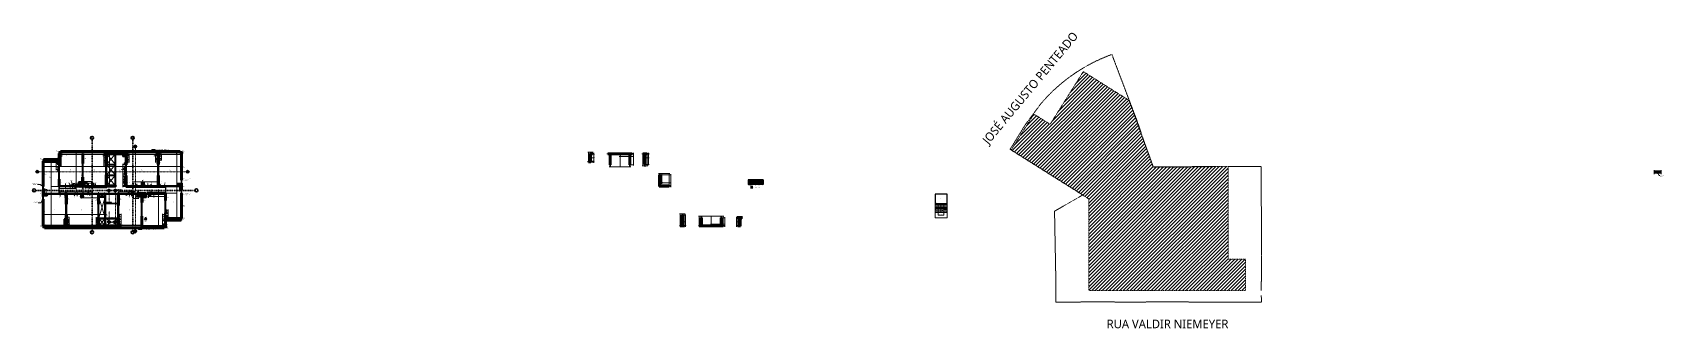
# Model space of a CAD drawing. Header units: centimetres. Extents: x -1984 to 34419, y -3196 to 88064.
# Drawn here: x -1984 to 34419, y -3196 to 3403 of the extents above.
import ezdxf

# ---------------------------------------------------------------- set-up
doc = ezdxf.new("R2010")
doc.units = ezdxf.units.CM
for name, pattern in [('Centro de 6 mm', [1.32, 0.6, -0.24, 0.24, -0.24]), ('Dash dot', [1.5875, 0.635, -0.47625, 0, -0.47625]), ('Hidden', [0.714375, 0.47625, -0.238125]), ('Hidden 0_75', [0.15, 0.075, -0.075]), ('Projeção', [0.396875, 0.238125, -0.15875]), ('Traço', [0.635, 0.3175, -0.3175])]:
    doc.linetypes.add(name, pattern=pattern)
for name, color, linetype, lineweight in [('A-ANNO-DIMS', 7, 'Continuous', 9), ('A-ANNO-DIMS-50', 7, 'Continuous', 9), ('A-DETL-GENF', 7, 'Continuous', 18), ('A-DETL-IDEN', 7, 'Continuous', 9), ('A-DETL-THIN', 7, 'Continuous', 25), ('A-FLOR', 7, 'Continuous', 25), ('A-FLOR-IDEN', 7, 'Continuous', 9), ('A-GENM', 7, 'Continuous', 25), ('A-GENM-HDLN', 7, 'Traço', 18), ('A-GENM-IDEN', 7, 'Continuous', 9), ('G-ANNO-DIMS', 7, 'Continuous', 9), ('G-ANNO-SYMB', 7, 'Continuous', 9), ('G-ANNO-TEXT', 7, 'Continuous', 9), ('S-BEAM', 7, 'Continuous', 25), ('S-BEAM-HDLN', 7, 'Traço', 25), ('S-BEAM-IDEN', 7, 'Continuous', 9), ('S-COLS', 7, 'Continuous', 25), ('S-COLS-IDEN', 7, 'Continuous', 9), ('S-GRID', 7, 'Continuous', 9), ('S-GRID-IDEN', 7, 'Continuous', 9), ('S-STRS', 7, 'Continuous', 9), ('S-STRS-MBND', 7, 'Projeção', 18)]:
    doc.layers.add(name, color=color, linetype=linetype, lineweight=lineweight)
doc.layers.add('A-DETL', color=7, linetype='Continuous', lineweight=18, true_color=0x00a600)
doc.styles.add('Arial', font='arial.ttf', dxfattribs={"height": 15})
doc.styles.add('Arial_1', font='arial.ttf', dxfattribs={"width": 0.9, "height": 7.5})
doc.styles.add('Arial_3', font='arial.ttf', dxfattribs={"height": 10})
doc.styles.add('Gadugi', font='gadugi.ttf', dxfattribs={"height": 15})
doc.styles.add('Gadugi_1', font='gadugi.ttf', dxfattribs={"height": 10})
doc.styles.add('Gadugi_2', font='gadugi.ttf', dxfattribs={"height": 0.2})
doc.styles.add('Gadugi_3', font='gadugi.ttf', dxfattribs={"height": 12.5})
doc.styles.add('Gadugi_4', font='gadugi.ttf', dxfattribs={"height": 7.5})
doc.styles.add('Gadugi_5', font='gadugi.ttf', dxfattribs={"height": 22.5})
doc.styles.add('Gadugi_B', font='gadugib.ttf', dxfattribs={"height": 192.5})
doc.styles.add('RomanD', font='romand__.ttf', dxfattribs={"height": 10})
doc.dimstyles.new('PED_1_5mm_ESQ', dxfattribs={"dimscale": 30.48, "dimtxt": 7.651945, "dimasz": 0.328084, "dimexe": 0.246063, "dimexo": 0.246063, "dimgap": 0.049213, "dimtad": 1, "dimdec": 1, "dimrnd": 0.5, "dimdsep": 46, "dimtxsty": 'Arial_1', "dimblk1": 'DOTSMALL', "dimblk2": 'DOTSMALL', "dimsah": 1, "dimcen": 0.09, "dimdle": 0.492126, "dimazin": 0, "dimtfac": 1, "dimtdec": 4, "dimtix": 1, "dimtmove": 0, "dimatfit": 3, "dimfxl": 1, "dimtvp": 1, "dimtolj": 1, "dimtzin": 0, "dimarcsym": 2})
doc.dimstyles.new('PED_1_5mm_ESQ_1', dxfattribs={"dimscale": 30.48, "dimtxt": 7.651945, "dimasz": 0.328084, "dimexe": 0.246063, "dimexo": 0.246063, "dimgap": 0.049213, "dimtad": 1, "dimdec": 1, "dimrnd": 0.5, "dimdsep": 46, "dimtxsty": 'Arial_1', "dimblk1": 'DOTSMALL', "dimblk2": 'DOTSMALL', "dimsah": 1, "dimcen": 0.09, "dimdle": 0.492126, "dimazin": 0, "dimtfac": 1, "dimtdec": 4, "dimtix": 1, "dimtmove": 2, "dimatfit": 3, "dimfxl": 1, "dimtvp": 1, "dimtolj": 1, "dimtzin": 0, "dimarcsym": 2})
doc.dimstyles.new('PED_1_5mm_ESQ_2', dxfattribs={"dimscale": 30.48, "dimtxt": 7.651945, "dimasz": 0.328084, "dimexe": 0.246063, "dimexo": 0.246063, "dimgap": 0.049213, "dimtad": 1, "dimdec": 1, "dimrnd": 0.5, "dimdsep": 46, "dimtxsty": 'Arial_1', "dimblk1": 'DOTSMALL', "dimblk2": 'DOTSMALL', "dimsah": 1, "dimcen": 0.09, "dimdle": 0.492126, "dimazin": 0, "dimtfac": 1, "dimtdec": 4, "dimtix": 1, "dimtmove": 1, "dimatfit": 3, "dimfxl": 1, "dimtvp": 1, "dimtolj": 1, "dimtzin": 0, "dimarcsym": 2})
doc.dimstyles.new('PED_1_5mm_ESQ_3', dxfattribs={"dimscale": 30.48, "dimtxt": 7.651945, "dimasz": 0.328084, "dimexe": 0.246063, "dimexo": 0.246063, "dimgap": 0.049213, "dimtad": 1, "dimdec": 1, "dimrnd": 0.5, "dimdsep": 46, "dimtxsty": 'Arial_1', "dimblk1": 'DOTSMALL', "dimblk2": 'DOTSMALL', "dimsah": 1, "dimcen": 0.09, "dimdle": 0.492126, "dimazin": 0, "dimtfac": 1, "dimtdec": 4, "dimtix": 1, "dimtmove": 0, "dimatfit": 3, "dimfxl": 1, "dimtvp": 1, "dimtolj": 1, "dimtzin": 0, "dimarcsym": 2})
pattern_1 = [(45, (0, 0), (-3.535534, 3.535534), [])]

msp = doc.modelspace()

# ---------------------------------------------------------------- texts
at = {"layer": 'A-DETL-IDEN', "char_height": 10, "attachment_point": 1, "style": 'Gadugi_1'}
for s, insert, width in [('142', (14113.16, 71.39), 27.6582), ('-42', (14114.14, 26.63), 25.2532), ('70', (14116.96, 49.39), 18.4388)]:
    msp.add_mtext(s, dxfattribs=dict(at, insert=insert, width=width))
at = {"layer": 'A-FLOR-IDEN', "attachment_point": 1}
for s, insert, char_height, width, style in [('h=12', (-1616.89, 168.54), 10, 39.6835, 'Gadugi_1'), ('L6A', (-1617.67, 189.02), 15, 42.4894, 'Gadugi'), ('h=12', (-1150.54, 335.08), 10, 39.6835, 'Gadugi_1'), ('L2', (-1151.33, 355.55), 15, 26.0548, 'Gadugi'), ('h=12', (-624.04, 335.08), 10, 39.6835, 'Gadugi_1'), ('L3', (-624.83, 355.55), 15, 26.0548, 'Gadugi'), ('h=10', (-55.92, 326.61), 10, 39.6835, 'Gadugi_1'), ('L6', (-56.7, 347.08), 15, 26.0548, 'Gadugi'), ('h=12', (438.71, 335.08), 10, 39.6835, 'Gadugi_1'), ('L4', (437.93, 355.55), 15, 26.0548, 'Gadugi'), ('h=12', (1058.72, 335.08), 10, 39.6835, 'Gadugi_1'), ('L5', (1057.94, 355.55), 15, 26.0548, 'Gadugi'), ('L8', (-896.08, -76.64), 15, 26.0548, 'Gadugi'), ('L6B', (1137.69, -359.7), 15, 40.8861, 'Gadugi'), ('h=12', (-1515.29, -553.96), 10, 39.6835, 'Gadugi_1'), ('L7', (-1516.07, -533.48), 15, 26.0548, 'Gadugi'), ('h=12', (-895.29, -553.96), 10, 39.6835, 'Gadugi_1'), ('L8', (-896.08, -533.48), 15, 26.0548, 'Gadugi'), ('L9', (166.69, -533.48), 15, 26.0548, 'Gadugi'), ('h=12', (167.47, -553.96), 10, 39.6835, 'Gadugi_1'), ('h=12', (693.97, -553.96), 10, 39.6835, 'Gadugi_1'), ('L10', (693.19, -533.48), 15, 40.0844, 'Gadugi'), ('h=12', (1138.47, -380.17), 10, 39.6835, 'Gadugi_1')]:
    msp.add_mtext(s, dxfattribs=dict(at, insert=insert, char_height=char_height, width=width, style=style))
at = {"layer": 'A-GENM-IDEN', "char_height": 10, "attachment_point": 1, "style": 'Gadugi_1'}
for s, insert, width in [('h=22', (-1266.58, 51.8), 39.6835), ('15x10', (-1266.58, 69.66), 44.8945), ('h=29', (-1190.53, 56.03), 39.6835), ('15x15', (-1190.53, 73.88), 44.8945), ('h=22', (-1135.27, 93.08), 39.6835), ('10x10', (-1135.27, 110.94), 44.8945), ('25x15', (-1046.31, 69.9), 44.8945), ('h=29', (-1046.31, 52.05), 39.6835), ('h=29', (-598.43, 51.8), 39.6835), ('15x15', (-598.43, 69.66), 44.8945), ('h=29', (255.71, 51.8), 39.6835), ('15x15', (255.71, 69.66), 44.8945), ('h=26', (331.53, 31.49), 39.6835), ('15x10', (331.53, 49.34), 44.8945), ('h=29', (568.7, 51.8), 39.6835), ('15x15', (568.7, 69.66), 44.8945), ('h=26', (647.99, 38.59), 39.6835), ('15x10', (647.99, 56.44), 44.8945), ('h=22', (852.48, 31.49), 39.6835), ('15x10', (852.48, 49.34), 44.8945), ('h=29', (946.39, 51.8), 39.6835), ('15x15', (946.39, 69.66), 44.8945), ('h=29', (-1386.54, -268.2), 39.6835), ('15x15', (-1386.54, -250.34), 44.8945), ('h=22', (-1290.95, -268.2), 39.6835), ('15x10', (-1290.95, -250.34), 44.8945), ('h=26', (-1076.86, -261.42), 39.6835), ('15x10', (-1076.86, -243.56), 44.8945), ('h=29', (-1005.9, -268.2), 39.6835), ('15x15', (-1005.9, -250.34), 44.8945), ('h=22', (-821.51, -94.2), 39.6835), ('10x10', (-821.51, -76.34), 44.8945), ('h=26', (-785.07, -231.14), 39.6835), ('15x10', (-785.07, -213.28), 44.8945), ('25x15', (-741.33, -76.34), 44.8945), ('h=29', (-741.33, -94.2), 39.6835), ('h=29', (-699.91, -237.15), 39.6835), ('15x15', (-699.91, -219.29), 44.8945), ('h=22', (-551.94, -64.73), 39.6835), ('15x10', (-551.94, -46.87), 44.8945), ('h=22', (83.87, -252.42), 39.6835), ('15x10', (83.87, -234.56), 44.8945), ('h=29', (158.12, -268.2), 39.6835), ('15x15', (158.12, -250.34), 44.8945), ('h=22', (171.38, -116.11), 39.6835), ('10x10', (171.38, -98.25), 44.8945), ('25x15', (266.21, -104.34), 44.8945), ('h=29', (266.21, -122.2), 39.6835), ('25x15', (585.49, -285.05), 44.8945), ('h=29', (585.49, -302.91), 39.6835), ('h=22', (656.7, -109.91), 39.6835), ('10x10', (656.7, -92.05), 44.8945), ('h=22', (702.35, -285.37), 39.6835), ('15x10', (702.35, -267.51), 44.8945), ('h=29', (771.97, -223.69), 39.6835), ('15x15', (771.97, -205.84), 44.8945)]:
    msp.add_mtext(s, dxfattribs=dict(at, insert=insert, width=width))
at = {"layer": 'G-ANNO-DIMS', "insert": (-68.54, -84.3), "char_height": 12.5, "width": 61.2919, "attachment_point": 1, "line_spacing_factor": 1.02016, "style": 'Gadugi_3'}
msp.add_mtext('807.88', dxfattribs=at)
at = {"layer": 'G-ANNO-SYMB', "char_height": 10, "attachment_point": 1, "style": 'RomanD'}
for s, insert, width in [('0006', (292.85, 855.06), 44.8945), ('B', (306.75, 880.01), 11.2236), ('0006', (-1896.45, 289.04), 44.8945), ('A', (-1882.55, 313.99), 11.2236), ('0006', (1457.26, 289.04), 44.8945), ('A', (1471.16, 313.99), 11.2236), ('0010', (-293.49, -127.02), 44.8945), ('D.3', (-287.19, -102.07), 29.6624), ('0010', (-153.49, -127.02), 44.8945), ('D.1', (-147.19, -102.07), 29.6624), ('0010', (-293.49, -826.64), 44.8945), ('D.3', (-287.19, -801.7), 29.6624), ('0010', (-153.49, -827.91), 44.8945), ('D.1', (-147.19, -802.97), 29.6624), ('0006', (292.85, -1033.58), 44.8945), ('B', (306.75, -1008.63), 11.2236)]:
    msp.add_mtext(s, dxfattribs=dict(at, insert=insert, width=width))
at = {"layer": 'G-ANNO-TEXT', "insert": (19189.01, 1018.18), "char_height": 192.5, "width": 4254.9564, "attachment_point": 1, "rotation": 50.25004, "style": 'Gadugi_B'}
msp.add_mtext('JOSÉ AUGUSTO PENTEADO', dxfattribs=at)
at = {"layer": 'G-ANNO-TEXT', "attachment_point": 1}
for s, insert, char_height, width, style in [('ELEMENTO ARQUITETÔNICO', (760.66, 803.08), 15, 363.9661, 'Arial'), ('G', (10478.96, 617.05), 10, 13.2278, 'Arial_3'), ('C', (10478.96, 633.26), 10, 12.4262, 'Arial_3'), ('G', (11137.37, 643.22), 10, 13.2278, 'Arial_3'), ('C', (11137.37, 659.42), 10, 12.4262, 'Arial_3'), ('C', (11693.44, 632.09), 10, 12.4262, 'Arial_3'), ('G', (11693.44, 615.89), 10, 13.2278, 'Arial_3'), ('G', (12073.35, 53.81), 10, 13.2278, 'Arial_3'), ('C', (12073.35, 70.02), 10, 12.4262, 'Arial_3'), ('Cor', (14001.75, 95.44), 12.5, 32.8692, 'Gadugi_3'), ('Legenda de desníveis', (14065.84, 117.44), 12.5, 200.8227, 'Gadugi_3'), ('Desnível (cm)', (14079.05, 95.44), 12.5, 125.4641, 'Gadugi_3'), ('Nível (m)', (14227.46, 95.44), 12.5, 84.9789, 'Gadugi_3'), ('809.30', (14239.74, 72.16), 10, 49.7046, 'Gadugi_1'), ('808.58', (14239.74, 50.16), 10, 49.7046, 'Gadugi_1'), ('807.46', (14239.74, 28.16), 10, 49.7046, 'Gadugi_1'), ('FRISO VERTICAL', (34320.93, 217.06), 10, 123.8607, 'Gadugi_1'), ('EXTERNO', (34320.93, 200.19), 10, 72.9536, 'Gadugi_1'), ('Elemento Arquitetônico', (14101.11, -35.57), 10, 179.1772, 'Gadugi_1'), ('Nível de Referência: 807.88 m', (14127.27, -9.01), 10, 222.8691, 'Gadugi_1'), ('h = 12', (18248.72, -299.96), 15, 74.5569, 'Gadugi'), ('VE ', (-291.46, -712.2), 15, 36.0759, 'Gadugi'), ('19x40 (ver corte escada)', (-245.31, -711.75), 7.5, 137.4894, 'Gadugi_4'), ('9', (18162.49, -615.95), 15, 14.0295, 'Gadugi'), ('17', (18162.49, -388.07), 15, 28.0591, 'Gadugi'), ('16', (18162.49, -419.07), 15, 28.0591, 'Gadugi'), ('15', (18162.49, -446.26), 15, 28.0591, 'Gadugi'), ('14', (18162.49, -474.13), 15, 28.0591, 'Gadugi'), ('13', (18162.49, -504.23), 15, 28.0591, 'Gadugi'), ('12', (18162.49, -532.9), 15, 28.0591, 'Gadugi'), ('11', (18162.49, -560.22), 15, 28.0591, 'Gadugi'), ('10', (18162.49, -587.54), 15, 28.0591, 'Gadugi'), ('D', (18209.02, -388.07), 15, 18.038, 'Gadugi'), ('h = 12', (18250.51, -643.36), 15, 74.5569, 'Gadugi'), ('S', (18341.99, -379.93), 15, 13.6287, 'Gadugi'), ('4', (18400.11, -503.9), 15, 14.0295, 'Gadugi'), ('7', (18400.11, -560.95), 15, 14.0295, 'Gadugi'), ('3', (18400.11, -475.23), 15, 14.0295, 'Gadugi'), ('2', (18400.11, -445.13), 15, 14.0295, 'Gadugi'), ('6', (18400.11, -532.54), 15, 14.0295, 'Gadugi'), ('8', (18400.49, -588.11), 15, 14.0295, 'Gadugi'), ('1', (18400.11, -417.26), 15, 14.0295, 'Gadugi'), ('ELEMENTO ARQUITETÔNICO', (463.83, -981.32), 15, 363.9661, 'Arial'), ('C', (12525.12, -798.03), 10, 12.4262, 'Arial_3'), ('G', (12525.12, -814.23), 10, 13.2278, 'Arial_3'), ('C', (13172.5, -849.94), 10, 12.4262, 'Arial_3'), ('G', (13172.5, -866.15), 10, 13.2278, 'Arial_3'), ('G', (13812.45, -814.42), 10, 13.2278, 'Arial_3'), ('C', (13812.45, -798.22), 10, 12.4262, 'Arial_3'), ('RUA VALDIR NIEMEYER', (21977.15, -3000.67), 192.5, 3690.5684, 'Gadugi_B')]:
    msp.add_mtext(s, dxfattribs=dict(at, insert=insert, char_height=char_height, width=width, style=style))
at = {"layer": 'G-ANNO-TEXT', "color": 1, "true_color": 0xff0000, "attachment_point": 1}
for s, insert, char_height, width, style in [('VER DETALHE 1', (-1981.36, 16.23), 10, 119.4514, 'Gadugi_1'), ('CRIAR FRISOS VERTICAIS', (-1981.36, 49.96), 10, 190.8016, 'Gadugi_1'), ('EM TODA A TORRE', (-1981.36, 33.1), 10, 147.1097, 'Gadugi_1'), ('VER DETALHE 1', (1381.31, 111.05), 10, 119.4514, 'Gadugi_1'), ('CRIAR FRISOS VERTICAIS', (1381.31, 144.78), 10, 190.8016, 'Gadugi_1'), ('EM TODA A TORRE.', (1381.31, 127.92), 10, 150.7173, 'Gadugi_1'), ('CRIAR FRISOS VERTICAIS', (-1969.13, -357.75), 10, 190.8016, 'Gadugi_1'), ('VER DETALHE 1', (1381.31, -227.15), 10, 119.4514, 'Gadugi_1'), ('CRIAR FRISOS VERTICAIS', (1381.31, -193.42), 10, 190.8016, 'Gadugi_1'), ('EM TODA A TORRE', (1381.31, -210.28), 10, 147.1097, 'Gadugi_1'), ('VER DETALHE 1', (-1969.13, -391.49), 10, 119.4514, 'Gadugi_1'), ('EM TODA A TORRE', (-1969.13, -374.62), 10, 147.1097, 'Gadugi_1'), ('1', (533.28, -737.88), 15, 14.4304, 'Arial')]:
    msp.add_mtext(s, dxfattribs=dict(at, insert=insert, char_height=char_height, width=width, style=style))
at = {"layer": 'S-BEAM-IDEN', "attachment_point": 1}
for s, insert, char_height, width, style in [('VA1', (-1337.53, 771.43), 15, 46.4979, 'Gadugi'), ('40x39', (-1264.24, 767.5), 10, 44.8945, 'Gadugi_1'), ('VA2', (-1720.53, 592.82), 15, 46.4979, 'Gadugi'), ('V3', (-1720.53, 507.36), 15, 30.0633, 'Gadugi'), ('40x39', (-1647.23, 588.89), 10, 44.8945, 'Gadugi_1'), ('19x151', (-1647.23, 503.43), 10, 54.1139, 'Gadugi_1'), ('V1', (-1319.28, 677.7), 15, 30.0633, 'Gadugi'), ('19x151', (-1245.99, 673.76), 10, 54.1139, 'Gadugi_1'), ('V4', (-305.03, 485.39), 15, 30.0633, 'Gadugi'), ('14x48', (-231.74, 481.46), 10, 44.8945, 'Gadugi_1'), ('V2', (174.21, 726.39), 15, 30.0633, 'Gadugi'), ('19x151', (247.5, 722.46), 10, 54.1139, 'Gadugi_1'), ('V5', (-305.03, 248.39), 15, 30.0633, 'Gadugi'), ('14x48', (-231.74, 244.46), 10, 44.8945, 'Gadugi_1'), ('V6A', (125.03, 13.73), 15, 46.4979, 'Gadugi'), ('19x63', (198.33, 9.79), 10, 44.8945, 'Gadugi_1'), ('V7', (-1720.53, -162.61), 15, 30.0633, 'Gadugi'), ('19x63', (-1647.23, -166.54), 10, 44.8945, 'Gadugi_1'), ('V6', (-1361.86, -36.46), 15, 30.0633, 'Gadugi'), ('19x63', (-1288.56, -40.39), 10, 44.8945, 'Gadugi_1'), ('V24', (-493.28, -272.06), 15, 44.0928, 'Gadugi'), ('19x63', (-419.99, -275.99), 10, 44.8945, 'Gadugi_1'), ('V23', (-492.53, -712.55), 15, 44.0928, 'Gadugi'), ('19x63', (-419.24, -716.49), 10, 44.8945, 'Gadugi_1'), ('V8', (1048.73, -704.11), 15, 30.0633, 'Gadugi'), ('19x151', (1122.02, -708.04), 10, 54.1139, 'Gadugi_1'), ('V9', (-1720.53, -877.68), 15, 30.0633, 'Gadugi'), ('VA4', (-1681.78, -969.13), 15, 46.4979, 'Gadugi'), ('19x151', (-1647.23, -881.61), 10, 54.1139, 'Gadugi_1'), ('40x39', (-1608.48, -973.06), 10, 44.8945, 'Gadugi_1'), ('V10', (-1.27, -877.68), 15, 44.0928, 'Gadugi'), ('19x151', (72.03, -881.61), 10, 54.1139, 'Gadugi_1'), ('VA3', (1024.73, -787.54), 15, 46.4979, 'Gadugi'), ('40x39', (1098.03, -791.48), 10, 44.8945, 'Gadugi_1')]:
    msp.add_mtext(s, dxfattribs=dict(at, insert=insert, char_height=char_height, width=width, style=style))
at = {"layer": 'S-BEAM-IDEN', "attachment_point": 1, "rotation": 90}
for s, insert, char_height, width, style in [('V11', (-1421.64, 157.45), 15, 44.0928, 'Gadugi'), ('19x63', (-1417.7, 230.75), 10, 44.8945, 'Gadugi_1'), ('V13', (-895.14, 205.96), 15, 44.0928, 'Gadugi'), ('19x63', (-891.2, 279.26), 10, 44.8945, 'Gadugi_1'), ('V16', (-368.64, 254.45), 15, 44.0928, 'Gadugi'), ('19x63', (-364.7, 327.75), 10, 44.8945, 'Gadugi_1'), ('V17', (-164.64, 17.45), 15, 44.0928, 'Gadugi'), ('19x66', (-160.7, 90.75), 10, 44.8945, 'Gadugi_1'), ('V19', (124, 238.45), 15, 44.0928, 'Gadugi'), ('19x63', (127.93, 311.75), 10, 44.8945, 'Gadugi_1'), ('V21', (789.88, 238.45), 15, 44.0928, 'Gadugi'), ('19x63', (793.81, 311.75), 10, 44.8945, 'Gadugi_1'), ('V26', (-1802.09, -304.5), 15, 44.0928, 'Gadugi'), ('15x142', (-1777.87, -304.5), 10, 54.1139, 'Gadugi_1'), ('V26', (1290.54, -169.52), 15, 44.0928, 'Gadugi'), ('15x142', (1314.76, -169.52), 10, 54.1139, 'Gadugi_1'), ('V12', (-1262.14, -644.05), 15, 44.0928, 'Gadugi'), ('19x63', (-1258.2, -570.75), 10, 44.8945, 'Gadugi_1'), ('V14', (-544.14, -706.5), 15, 44.0928, 'Gadugi'), ('19x63', (-540.2, -633.2), 10, 44.8945, 'Gadugi_1'), ('V18', (-104.6, -686.49), 15, 44.0928, 'Gadugi'), ('19x63', (-100.66, -613.19), 10, 44.8945, 'Gadugi_1'), ('V20', (422.88, -669.15), 15, 44.0928, 'Gadugi'), ('19x63', (426.81, -595.85), 10, 44.8945, 'Gadugi_1'), ('V22', (949.37, -643.55), 15, 44.0928, 'Gadugi'), ('19x63', (953.31, -570.25), 10, 44.8945, 'Gadugi_1'), ('V15', (-342.22, -877.54), 15, 44.0928, 'Gadugi'), ('19x63', (-338.29, -804.25), 10, 44.8945, 'Gadugi_1')]:
    msp.add_mtext(s, dxfattribs=dict(at, insert=insert, char_height=char_height, width=width, style=style))
at = {"layer": 'S-COLS-IDEN', "attachment_point": 1}
for s, insert, char_height, width, style in [('39.5x40', (-1466.68, 751.43), 10, 57.7215, 'Gadugi_1'), ('PA1', (-1466.68, 774.92), 15, 44.8945, 'Gadugi'), ('39.5x40', (1364.19, 754.33), 10, 57.7215, 'Gadugi_1'), ('PA2', (1364.19, 777.82), 15, 44.8945, 'Gadugi'), ('15x40', (-1810.4, 582.25), 10, 44.8945, 'Gadugi_1'), ('PA3', (-1810.4, 605.74), 15, 44.8945, 'Gadugi'), ('P1', (-1463.22, 642.45), 15, 28.4599, 'Gadugi'), ('19x221.5', (-838.62, 596.66), 10, 66.9409, 'Gadugi_1'), ('P2', (-838.62, 620.15), 15, 28.4599, 'Gadugi'), ('P3', (-325.64, 558.24), 15, 28.4599, 'Gadugi'), ('P4', (839.8, 539.6), 15, 28.4599, 'Gadugi'), ('15x600', (1364.39, 401.42), 10, 54.1139, 'Gadugi_1'), ('P5', (1364.39, 424.91), 15, 28.4599, 'Gadugi'), ('15x562.5', (-1727.62, 246.56), 10, 66.9409, 'Gadugi_1'), ('P6', (-1727.62, 270.05), 15, 28.4599, 'Gadugi'), ('19x159', (-1367.12, 46.89), 10, 54.1139, 'Gadugi_1'), ('P7', (-1367.12, 70.38), 15, 28.4599, 'Gadugi'), ('22x207.5', (-840.62, 71.16), 10, 66.9409, 'Gadugi_1'), ('P8', (-840.62, 94.65), 15, 28.4599, 'Gadugi'), ('P140', (-317.64, 90.95), 15, 56.519, 'Gadugi'), ('19x240', (126.38, 67.37), 10, 54.1139, 'Gadugi_1'), ('P10', (126.38, 90.86), 15, 42.4894, 'Gadugi'), ('19x240', (844.39, 87.39), 10, 54.1139, 'Gadugi_1'), ('P11', (844.39, 110.88), 15, 42.4894, 'Gadugi'), ('15x155', (-1813, -178.17), 10, 54.1139, 'Gadugi_1'), ('P13', (-1813, -154.68), 15, 42.4894, 'Gadugi'), ('19x240', (-1207.62, -307.61), 10, 54.1139, 'Gadugi_1'), ('P14', (-1207.62, -284.12), 15, 42.4894, 'Gadugi'), ('19x240', (-578.1, -341.24), 10, 54.1139, 'Gadugi_1'), ('P15', (-578.1, -317.75), 15, 42.4894, 'Gadugi'), ('19x274', (-49.11, -324.61), 10, 54.1139, 'Gadugi_1'), ('P16', (-49.11, -301.12), 15, 42.4894, 'Gadugi'), ('22x207.5', (479.99, -340.7), 10, 66.9409, 'Gadugi_1'), ('P17', (479.99, -317.21), 15, 42.4894, 'Gadugi'), ('19x159', (1003.89, -267.11), 10, 54.1139, 'Gadugi_1'), ('P18', (1003.89, -243.62), 15, 42.4894, 'Gadugi'), ('15x155', (1364.39, -42.12), 10, 54.1139, 'Gadugi_1'), ('P12', (1364.39, -18.63), 15, 42.4894, 'Gadugi'), ('15x600', (-1725.9, -609.3), 10, 54.1139, 'Gadugi_1'), ('P20', (-1725.9, -585.81), 15, 42.4894, 'Gadugi'), ('P21', (-1214.25, -668.24), 15, 42.4894, 'Gadugi'), ('40x19', (-342.6, -679.26), 10, 44.8945, 'Gadugi_1'), ('PE', (-342.6, -655.77), 15, 27.2574, 'Gadugi'), ('15x562.5', (1364.39, -466.84), 10, 66.9409, 'Gadugi_1'), ('P19', (1364.39, -443.35), 15, 42.4894, 'Gadugi'), ('39.5x40', (-1824.52, -910.66), 10, 57.7215, 'Gadugi_1'), ('PA5', (-1824.52, -887.17), 15, 44.8945, 'Gadugi'), ('P22', (-494.21, -841.39), 15, 42.4894, 'Gadugi'), ('19x221.5', (506.28, -814.1), 10, 66.9409, 'Gadugi_1'), ('P23', (506.28, -790.61), 15, 42.4894, 'Gadugi'), ('39.5x40', (1000.39, -969.38), 10, 57.7215, 'Gadugi_1'), ('P24', (1000.39, -863.9), 15, 42.4894, 'Gadugi'), ('PA6', (1000.39, -945.89), 15, 44.8945, 'Gadugi'), ('15x40', (1363.65, -751.63), 10, 44.8945, 'Gadugi_1'), ('PA4', (1363.65, -728.14), 15, 44.8945, 'Gadugi')]:
    msp.add_mtext(s, dxfattribs=dict(at, insert=insert, char_height=char_height, width=width, style=style))
at = {"layer": 'S-GRID-IDEN', "color": 6, "true_color": 0xff00ff, "char_height": 22.5, "width": 42.0886, "attachment_point": 1, "style": 'Gadugi_5'}
for insert in [(-676.38, 1066.29), (-676.38, -1039.69)]:
    msp.add_mtext('Y1', dxfattribs=dict(at, insert=insert))
at = {"layer": 'S-GRID-IDEN', "color": 40, "true_color": 0xffc000, "char_height": 22.5, "width": 42.0886, "attachment_point": 1, "style": 'Gadugi_5'}
for insert in [(230.62, 1066.29), (230.62, -1039.69)]:
    msp.add_mtext('Y2', dxfattribs=dict(at, insert=insert))
at = {"layer": 'S-GRID-IDEN', "color": 152, "true_color": 0x0070c0, "char_height": 22.5, "width": 43.692, "attachment_point": 1, "style": 'Gadugi_5'}
for insert in [(-1969.35, -105.54), (1651.11, -105.54)]:
    msp.add_mtext('X1', dxfattribs=dict(at, insert=insert))

# ---------------------------------------------------------------- blocks, each defined once
blk = doc.blocks.new('TQS - Pilar Polig_5 - TQS Column-3763463-PL F 001 - FORMA DO 4º PAVIMENTO')
at = {"layer": 'S-COLS', "true_color": 0x808080}
blk.add_hatch(color=8, dxfattribs=at).paths.add_polyline_path([(10, 150), (-9, 150), (-9, -77), (-48, -77), (-48, -96), (47, -96), (47, -77), (10, -77), (10, -62)], flags=0)
at = {"layer": 'S-COLS', "lineweight": 50}
for p, q in [((-9, -77), (-9, 150)), ((-9, 150), (10, 150)), ((10, 150), (10, -77)), ((-48, -96), (-48, -77)), ((-48, -77), (-9, -77)), ((47, -96), (-48, -96)), ((10, -77), (47, -77)), ((47, -77), (47, -96))]:
    blk.add_line(p, q, dxfattribs=at)
blk = doc.blocks.new('PED_COMPL_ESC_TRIANGULO_BAIXO_R00_2019 - 01-3741892-PL F 001 - FORMA DO 4º PAVIMENTO')
at = {"layer": 'S-BEAM'}
for p, q in [((61, 28), (-61, 28)), ((-61, 0), (61, 0)), ((61, 0), (61, 28))]:
    blk.add_line(p, q, dxfattribs=at)
blk = doc.blocks.new('PED_COMPL_ESC_TRIANGULO_CIMA_R00_2019 - 01-3741802-PL F 001 - FORMA DO 4º PAVIMENTO')
at = {"layer": 'S-BEAM'}
for p, q in [((-73, 4), (73, 4)), ((73, 0), (-73, 0))]:
    blk.add_line(p, q, dxfattribs=at)
blk = doc.blocks.new('PED_FURO_RETANGULAR_R04_2020 - 15x15x29-3491205-PL F 001 - FORMA DO 4º PAVIMENTO')
at = {"layer": 'A-GENM-HDLN'}
for p, q in [((-7.5, 9.5), (7.5, -9.5)), ((-7.5, -9.5), (7.5, 9.5)), ((-7.5, -9.5), (-7.5, 9.5)), ((7.5, 9.5), (7.5, -9.5))]:
    blk.add_line(p, q, dxfattribs=at)
blk = doc.blocks.new('PED_FURO_RETANGULAR_R04_2020 - 15x10x22-3621887-PL F 001 - FORMA DO 4º PAVIMENTO')
at = {"layer": 'A-GENM-HDLN'}
for p, q in [((-7.5, 9.5), (7.5, -9.5)), ((-7.5, -9.5), (7.5, 9.5)), ((-7.5, -9.5), (-7.5, 9.5)), ((7.5, 9.5), (7.5, -9.5))]:
    blk.add_line(p, q, dxfattribs=at)
blk = doc.blocks.new('PED_FURO_RETANGULAR_R04_2020 - 10x10x22-3536245-PL F 001 - FORMA DO 4º PAVIMENTO')
at = {"layer": 'A-GENM-HDLN'}
for p, q in [((-5, 9.5), (5, -9.5)), ((-5, -9.5), (5, 9.5)), ((-5, -9.5), (-5, 9.5)), ((5, 9.5), (5, -9.5))]:
    blk.add_line(p, q, dxfattribs=at)
blk = doc.blocks.new('PED_FURO_RETANGULAR_R04_2020 - 25x15x29-3618377-PL F 001 - FORMA DO 4º PAVIMENTO')
at = {"layer": 'A-GENM-HDLN'}
for p, q in [((-12, 9), (12, -10)), ((-12, -10), (12, 9)), ((-12, -10), (-12, 9)), ((12, 9), (12, -10))]:
    blk.add_line(p, q, dxfattribs=at)
blk = doc.blocks.new('PED_FURO_RETANGULAR_R04_2020 - 15x10x26-3623036-PL F 001 - FORMA DO 4º PAVIMENTO')
at = {"layer": 'A-GENM-HDLN'}
for p, q in [((-7.5, 9.5), (7.5, -9.5)), ((-7.5, -9.5), (7.5, 9.5)), ((-7.5, -9.5), (-7.5, 9.5)), ((7.5, 9.5), (7.5, -9.5))]:
    blk.add_line(p, q, dxfattribs=at)
blk = doc.blocks.new('TQS - Pilar Polig_5 - TQS Column-3763462-DT F 003 - DETALHE P4')
at = {"layer": 'S-COLS', "linetype": 'Traço', "lineweight": 18, "true_color": 0x808080}
blk.add_hatch(color=8, dxfattribs=at).paths.add_polyline_path([(-9, 150), (-9, -77), (-48, -77), (-48, -96), (47, -96), (47, -77), (10, -77), (10, 150)], flags=0)
at = {"layer": 'S-COLS', "lineweight": 50}
for p, q in [((-9, -77), (-9, 150)), ((-9, 150), (10, 150)), ((10, 150), (10, -77)), ((-48, -96), (-48, -77)), ((-48, -77), (-9, -77)), ((47, -96), (-48, -96)), ((10, -77), (47, -77)), ((47, -77), (47, -96))]:
    blk.add_line(p, q, dxfattribs=at)
blk = doc.blocks.new('PED_COMPL_ESC_TRIANGULO_CIMA_R00_2019 - 01-3741802-DE F 001 - DETALHE ESCADA')
at = {"layer": 'S-BEAM'}
for p, q in [((-73, 0), (-73, 4)), ((-73, 4), (73, 4)), ((73, 4), (73, 0))]:
    blk.add_line(p, q, dxfattribs=at)
blk = doc.blocks.new('PED_TAG_PILAR_R04 - PILAR VER DET_-2523782-PL F 001 - FORMA DO 4º PAVIMENTO')
at = {"layer": 'S-COLS-IDEN', "insert": (0.11, -0.63), "char_height": 0.2, "width": 1.3709, "attachment_point": 1, "style": 'Gadugi_2'}
blk.add_mtext('VER DET.', dxfattribs=at)
blk = doc.blocks.new('Corte - M_Cabeça do corte - Preenchida-2060824-PL F 001 - FORMA DO 4º PAVIMENTO')
at = {"layer": 'G-ANNO-SYMB'}
h = blk.add_hatch(color=256, dxfattribs=at)
edge = h.paths.add_edge_path(flags=0)
edge.add_line((-1.45, 0), (-1.02, 0.42))
edge.add_arc((-0.6, 0), 0.6, 135, 180)
edge.add_line((-1.2, 0), (-1.45, 0))
h = blk.add_hatch(color=256, dxfattribs=at)
edge = h.paths.add_edge_path(flags=0)
edge.add_line((-0.6, 0.85), (-0.6, 0.6))
edge.add_arc((-0.6, 0), 0.6, 90, 135)
edge.add_line((-1.02, 0.42), (-0.6, 0.85))
h = blk.add_hatch(color=256, dxfattribs=at)
edge = h.paths.add_edge_path(flags=0)
edge.add_line((-0.6, 0.85), (-0.18, 0.42))
edge.add_arc((-0.6, 0), 0.6, 45, 90)
edge.add_line((-0.6, 0.6), (-0.6, 0.85))
h = blk.add_hatch(color=256, dxfattribs=at)
edge = h.paths.add_edge_path(flags=0)
edge.add_line((0.25, 0), (0, 0))
edge.add_arc((-0.6, 0), 0.6, 360, 405)
edge.add_line((-0.18, 0.42), (0.25, 0))
for p, q in [((-0.6, 0.85), (-1.45, 0)), ((-1.02, 0.42), (-1.45, 0)), ((-1.45, 0), (-1.2, 0)), ((-0.6, 0.85), (-1.02, 0.42)), ((-0.6, 0.85), (0.25, 0)), ((-0.6, 0.6), (-0.6, 0.85)), ((-0.6, 0.85), (-0.6, 0.6)), ((-0.18, 0.42), (-0.6, 0.85)), ((0.25, 0), (-0.18, 0.42)), ((0, 0), (0.25, 0)), ((-1.2, 0), (-1.45, 0)), ((0, 0), (0.25, 0))]:
    blk.add_line(p, q, dxfattribs=at)
for start, end in [(360, 180), (135, 180), (180, 360), (90, 135), (45, 90), (360, 45)]:
    blk.add_arc((-0.6, 0), 0.6, start, end, dxfattribs=at)
blk = doc.blocks.new('Elevações de ponto - M_Cota de elevação - Alvo preenchido-10609-PL F 001 - FORMA DO 4º PAVIMENTO')
at = {"layer": 'G-ANNO-DIMS'}
h = blk.add_hatch(color=256, dxfattribs=at)
edge = h.paths.add_edge_path(flags=0)
edge.add_line((0, 0), (-0.2, 0))
edge.add_arc((0, 0), 0.2, 90, 180, ccw=False)
edge.add_line((0, 0.2), (0, 0))
h = blk.add_hatch(color=256, dxfattribs=at)
edge = h.paths.add_edge_path(flags=0)
edge.add_line((0, 0), (0.2, 0))
edge.add_arc((0, 0), 0.2, 270, 360, ccw=False)
edge.add_line((0, -0.2), (0, 0))
for p, q in [((-0.3, 0), (1.4, 0)), ((0, -0.3), (0, 0.3))]:
    blk.add_line(p, q, dxfattribs=at)
blk.add_circle((0, 0), 0.2, dxfattribs=at)
blk = doc.blocks.new('Eixo - Y1-2173029-PL F 001 - FORMA DO 4º PAVIMENTO')
at = {"layer": 'S-GRID-IDEN', "color": 6, "lineweight": 35, "true_color": 0xff00ff}
blk.add_circle((0, 0), 0.65, dxfattribs=at)
blk = doc.blocks.new('Eixo - Y2-2173031-PL F 001 - FORMA DO 4º PAVIMENTO')
at = {"layer": 'S-GRID-IDEN', "color": 40, "lineweight": 35, "true_color": 0xffc000}
blk.add_circle((0, 0), 0.65, dxfattribs=at)
blk = doc.blocks.new('Eixo - X1-2173051-PL F 001 - FORMA DO 4º PAVIMENTO')
at = {"layer": 'S-GRID-IDEN', "color": 152, "lineweight": 35, "true_color": 0x0070c0}
blk.add_circle((0, 0), 0.65, dxfattribs=at)
blk = doc.blocks.new('DIMBLOCK1-PL F 001 - FORMA DO 4º PAVIMENTO')
at = {"layer": 'A-ANNO-DIMS-50'}
h = blk.add_hatch(color=256, dxfattribs=at)
edge = h.paths.add_edge_path(flags=0)
edge.add_arc((-1759, 416), 1.25, 0, 360)
h = blk.add_hatch(color=256, dxfattribs=at)
edge = h.paths.add_edge_path(flags=0)
edge.add_arc((-1744, 416), 1.25, 0, 360)
for p, q in [((-1774, 416), (-1744, 416)), ((-1759, 410), (-1759, 423)), ((-1759, 416), (-1759, 410)), ((-1744, 410), (-1744, 423)), ((-1744, 416), (-1744, 410))]:
    blk.add_line(p, q, dxfattribs=at)
for centre in [(-1759, 416), (-1744, 416)]:
    blk.add_circle(centre, 1.25, dxfattribs=at)
at = {"layer": 'A-ANNO-DIMS-50', "color": 0, "insert": (-1757, 427), "char_height": 7.5, "width": 12.43, "attachment_point": 1, "line_spacing_factor": 0.941778, "style": 'Arial_1'}
blk.add_mtext('15', dxfattribs=at)
blk = doc.blocks.new('_DotSmall')
at = {"color": 0, "linetype": 'ByBlock', "const_width": 0.5}
blk.add_lwpolyline([(-0.0625, 0, 1), (0.0625, 0, 1)], format="xyb", close=True, dxfattribs=at)
blk = doc.blocks.new('DIMBLOCK2-PL F 001 - FORMA DO 4º PAVIMENTO')
at = {"layer": 'A-ANNO-DIMS-50'}
h = blk.add_hatch(color=256, dxfattribs=at)
edge = h.paths.add_edge_path(flags=0)
edge.add_arc((-1744, 416), 1.25, 0, 360)
h = blk.add_hatch(color=256, dxfattribs=at)
edge = h.paths.add_edge_path(flags=0)
edge.add_arc((-1400, 416), 1.25, 0, 360)
for p, q in [((-1744, 410), (-1744, 423)), ((-1744, 416), (-1400, 416)), ((-1744, 416), (-1744, 410)), ((-1400, 410), (-1400, 423)), ((-1400, 416), (-1400, 410))]:
    blk.add_line(p, q, dxfattribs=at)
for centre in [(-1744, 416), (-1400, 416)]:
    blk.add_circle(centre, 1.25, dxfattribs=at)
at = {"layer": 'A-ANNO-DIMS-50', "color": 0, "insert": (-1594, 427), "char_height": 7.5, "width": 27.97, "attachment_point": 1, "line_spacing_factor": 0.941778, "style": 'Arial_1'}
blk.add_mtext('343.5', dxfattribs=at)
blk = doc.blocks.new('DIMBLOCK3-PL F 001 - FORMA DO 4º PAVIMENTO')
at = {"layer": 'A-ANNO-DIMS-50'}
h = blk.add_hatch(color=256, dxfattribs=at)
edge = h.paths.add_edge_path(flags=0)
edge.add_arc((-1400, 416), 1.25, 0, 360)
h = blk.add_hatch(color=256, dxfattribs=at)
edge = h.paths.add_edge_path(flags=0)
edge.add_arc((-1381, 416), 1.25, 0, 360)
for p, q in [((-1400, 410), (-1400, 423)), ((-1400, 416), (-1381, 416)), ((-1400, 416), (-1400, 410)), ((-1381, 410), (-1381, 423)), ((-1381, 416), (-1381, 410))]:
    blk.add_line(p, q, dxfattribs=at)
for centre in [(-1400, 416), (-1381, 416)]:
    blk.add_circle(centre, 1.25, dxfattribs=at)
at = {"layer": 'A-ANNO-DIMS-50', "color": 0, "insert": (-1396, 427), "char_height": 7.5, "width": 12.43, "attachment_point": 1, "line_spacing_factor": 0.941778, "style": 'Arial_1'}
blk.add_mtext('19', dxfattribs=at)
blk = doc.blocks.new('DIMBLOCK4-PL F 001 - FORMA DO 4º PAVIMENTO')
at = {"layer": 'A-ANNO-DIMS-50'}
h = blk.add_hatch(color=256, dxfattribs=at)
edge = h.paths.add_edge_path(flags=0)
edge.add_arc((-1381, 416), 1.25, 0, 360)
h = blk.add_hatch(color=256, dxfattribs=at)
edge = h.paths.add_edge_path(flags=0)
edge.add_arc((-874, 416), 1.25, 0, 360)
for p, q in [((-1381, 410), (-1381, 423)), ((-1381, 416), (-874, 416)), ((-1381, 416), (-1381, 410)), ((-874, 410), (-874, 423)), ((-874, 416), (-874, 410))]:
    blk.add_line(p, q, dxfattribs=at)
for centre in [(-1381, 416), (-874, 416)]:
    blk.add_circle(centre, 1.25, dxfattribs=at)
at = {"layer": 'A-ANNO-DIMS-50', "color": 0, "insert": (-1139, 427), "char_height": 7.5, "width": 27.97, "attachment_point": 1, "line_spacing_factor": 0.941778, "style": 'Arial_1'}
blk.add_mtext('507.5', dxfattribs=at)
blk = doc.blocks.new('DIMBLOCK5-PL F 001 - FORMA DO 4º PAVIMENTO')
at = {"layer": 'A-ANNO-DIMS-50'}
h = blk.add_hatch(color=256, dxfattribs=at)
edge = h.paths.add_edge_path(flags=0)
edge.add_arc((-874, 416), 1.25, 0, 360)
h = blk.add_hatch(color=256, dxfattribs=at)
edge = h.paths.add_edge_path(flags=0)
edge.add_arc((-855, 416), 1.25, 0, 360)
for p, q in [((-874, 410), (-874, 423)), ((-874, 416), (-855, 416)), ((-874, 416), (-874, 410)), ((-855, 410), (-855, 423)), ((-855, 416), (-855, 410))]:
    blk.add_line(p, q, dxfattribs=at)
for centre in [(-874, 416), (-855, 416)]:
    blk.add_circle(centre, 1.25, dxfattribs=at)
at = {"layer": 'A-ANNO-DIMS-50', "color": 0, "insert": (-870, 427), "char_height": 7.5, "width": 12.43, "attachment_point": 1, "line_spacing_factor": 0.941778, "style": 'Arial_1'}
blk.add_mtext('19', dxfattribs=at)
blk = doc.blocks.new('DIMBLOCK6-PL F 001 - FORMA DO 4º PAVIMENTO')
at = {"layer": 'A-ANNO-DIMS-50'}
h = blk.add_hatch(color=256, dxfattribs=at)
edge = h.paths.add_edge_path(flags=0)
edge.add_arc((-855, 416), 1.25, 0, 360)
h = blk.add_hatch(color=256, dxfattribs=at)
edge = h.paths.add_edge_path(flags=0)
edge.add_arc((-659, 416), 1.25, 0, 360)
for p, q in [((-855, 410), (-855, 423)), ((-855, 416), (-659, 416)), ((-855, 416), (-855, 410)), ((-659, 410), (-659, 423)), ((-659, 416), (-659, 410))]:
    blk.add_line(p, q, dxfattribs=at)
for centre in [(-855, 416), (-659, 416)]:
    blk.add_circle(centre, 1.25, dxfattribs=at)
at = {"layer": 'A-ANNO-DIMS-50', "color": 0, "insert": (-765, 427), "char_height": 7.5, "width": 18.65, "attachment_point": 1, "line_spacing_factor": 0.941778, "style": 'Arial_1'}
blk.add_mtext('196', dxfattribs=at)
blk = doc.blocks.new('DIMBLOCK7-PL F 001 - FORMA DO 4º PAVIMENTO')
at = {"layer": 'A-ANNO-DIMS-50'}
h = blk.add_hatch(color=256, dxfattribs=at)
edge = h.paths.add_edge_path(flags=0)
edge.add_arc((-659, 416), 1.25, 0, 360)
h = blk.add_hatch(color=256, dxfattribs=at)
edge = h.paths.add_edge_path(flags=0)
edge.add_arc((-347, 416), 1.25, 0, 360)
for p, q in [((-659, 410), (-659, 423)), ((-659, 416), (-347, 416)), ((-659, 416), (-659, 410)), ((-347, 410), (-347, 423)), ((-347, 416), (-347, 410))]:
    blk.add_line(p, q, dxfattribs=at)
for centre in [(-659, 416), (-347, 416)]:
    blk.add_circle(centre, 1.25, dxfattribs=at)
at = {"layer": 'A-ANNO-DIMS-50', "color": 0, "insert": (-515, 427), "char_height": 7.5, "width": 27.97, "attachment_point": 1, "line_spacing_factor": 0.941778, "style": 'Arial_1'}
blk.add_mtext('311.5', dxfattribs=at)
blk = doc.blocks.new('DIMBLOCK8-PL F 001 - FORMA DO 4º PAVIMENTO')
at = {"layer": 'A-ANNO-DIMS-50'}
h = blk.add_hatch(color=256, dxfattribs=at)
edge = h.paths.add_edge_path(flags=0)
edge.add_arc((-347, 416), 1.25, 0, 360)
h = blk.add_hatch(color=256, dxfattribs=at)
edge = h.paths.add_edge_path(flags=0)
edge.add_arc((-328, 416), 1.25, 0, 360)
for p, q in [((-347, 410), (-347, 423)), ((-347, 416), (-328, 416)), ((-347, 416), (-347, 410)), ((-328, 410), (-328, 423)), ((-328, 416), (-328, 410))]:
    blk.add_line(p, q, dxfattribs=at)
for centre in [(-347, 416), (-328, 416)]:
    blk.add_circle(centre, 1.25, dxfattribs=at)
at = {"layer": 'A-ANNO-DIMS-50', "color": 0, "insert": (-343, 427), "char_height": 7.5, "width": 12.43, "attachment_point": 1, "line_spacing_factor": 0.941778, "style": 'Arial_1'}
blk.add_mtext('19', dxfattribs=at)
blk = doc.blocks.new('DIMBLOCK9-PL F 001 - FORMA DO 4º PAVIMENTO')
at = {"layer": 'A-ANNO-DIMS-50'}
h = blk.add_hatch(color=256, dxfattribs=at)
edge = h.paths.add_edge_path(flags=0)
edge.add_arc((-328, 416), 1.25, 0, 360)
h = blk.add_hatch(color=256, dxfattribs=at)
edge = h.paths.add_edge_path(flags=0)
edge.add_arc((-143, 416), 1.25, 0, 360)
for p, q in [((-328, 410), (-328, 423)), ((-328, 416), (-143, 416)), ((-328, 416), (-328, 410)), ((-143, 410), (-143, 423)), ((-143, 416), (-143, 410))]:
    blk.add_line(p, q, dxfattribs=at)
for centre in [(-328, 416), (-143, 416)]:
    blk.add_circle(centre, 1.25, dxfattribs=at)
at = {"layer": 'A-ANNO-DIMS-50', "color": 0, "insert": (-244, 427), "char_height": 7.5, "width": 18.65, "attachment_point": 1, "line_spacing_factor": 0.941778, "style": 'Arial_1'}
blk.add_mtext('185', dxfattribs=at)
blk = doc.blocks.new('DIMBLOCK10-PL F 001 - FORMA DO 4º PAVIMENTO')
at = {"layer": 'A-ANNO-DIMS-50'}
h = blk.add_hatch(color=256, dxfattribs=at)
edge = h.paths.add_edge_path(flags=0)
edge.add_arc((-143, 416), 1.25, 0, 360)
h = blk.add_hatch(color=256, dxfattribs=at)
edge = h.paths.add_edge_path(flags=0)
edge.add_arc((-124, 416), 1.25, 0, 360)
for p, q in [((-143, 410), (-143, 423)), ((-143, 416), (-124, 416)), ((-143, 416), (-143, 410)), ((-124, 410), (-124, 423)), ((-124, 416), (-124, 410))]:
    blk.add_line(p, q, dxfattribs=at)
for centre in [(-143, 416), (-124, 416)]:
    blk.add_circle(centre, 1.25, dxfattribs=at)
at = {"layer": 'A-ANNO-DIMS-50', "color": 0, "insert": (-139, 427), "char_height": 7.5, "width": 12.43, "attachment_point": 1, "line_spacing_factor": 0.941778, "style": 'Arial_1'}
blk.add_mtext('19', dxfattribs=at)
blk = doc.blocks.new('DIMBLOCK11-PL F 001 - FORMA DO 4º PAVIMENTO')
at = {"layer": 'A-ANNO-DIMS-50'}
h = blk.add_hatch(color=256, dxfattribs=at)
edge = h.paths.add_edge_path(flags=0)
edge.add_arc((-124, 416), 1.25, 0, 360)
h = blk.add_hatch(color=256, dxfattribs=at)
edge = h.paths.add_edge_path(flags=0)
edge.add_arc((93, 416), 1.25, 0, 360)
for p, q in [((-124, 410), (-124, 423)), ((-124, 416), (93, 416)), ((-124, 416), (-124, 410)), ((93, 410), (93, 423)), ((93, 416), (93, 410))]:
    blk.add_line(p, q, dxfattribs=at)
for centre in [(-124, 416), (93, 416)]:
    blk.add_circle(centre, 1.25, dxfattribs=at)
at = {"layer": 'A-ANNO-DIMS-50', "color": 0, "insert": (-27, 427), "char_height": 7.5, "width": 27.97, "attachment_point": 1, "line_spacing_factor": 0.941778, "style": 'Arial_1'}
blk.add_mtext('217.5', dxfattribs=at)
blk = doc.blocks.new('DIMBLOCK12-PL F 001 - FORMA DO 4º PAVIMENTO')
at = {"layer": 'A-ANNO-DIMS-50'}
h = blk.add_hatch(color=256, dxfattribs=at)
edge = h.paths.add_edge_path(flags=0)
edge.add_arc((93, 416), 1.25, 0, 360)
h = blk.add_hatch(color=256, dxfattribs=at)
edge = h.paths.add_edge_path(flags=0)
edge.add_arc((112, 416), 1.25, 0, 360)
for p, q in [((93, 410), (93, 423)), ((93, 416), (112, 416)), ((93, 416), (93, 410)), ((112, 410), (112, 423)), ((112, 416), (112, 410))]:
    blk.add_line(p, q, dxfattribs=at)
for centre in [(93, 416), (112, 416)]:
    blk.add_circle(centre, 1.25, dxfattribs=at)
at = {"layer": 'A-ANNO-DIMS-50', "color": 0, "insert": (97, 427), "char_height": 7.5, "width": 12.43, "attachment_point": 1, "line_spacing_factor": 0.941778, "style": 'Arial_1'}
blk.add_mtext('19', dxfattribs=at)
blk = doc.blocks.new('DIMBLOCK13-PL F 001 - FORMA DO 4º PAVIMENTO')
at = {"layer": 'A-ANNO-DIMS-50'}
h = blk.add_hatch(color=256, dxfattribs=at)
edge = h.paths.add_edge_path(flags=0)
edge.add_arc((112, 416), 1.25, 0, 360)
h = blk.add_hatch(color=256, dxfattribs=at)
edge = h.paths.add_edge_path(flags=0)
edge.add_arc((248, 416), 1.25, 0, 360)
for p, q in [((112, 410), (112, 423)), ((112, 416), (248, 416)), ((112, 416), (112, 410)), ((248, 410), (248, 423)), ((248, 416), (248, 410))]:
    blk.add_line(p, q, dxfattribs=at)
for centre in [(112, 416), (248, 416)]:
    blk.add_circle(centre, 1.25, dxfattribs=at)
at = {"layer": 'A-ANNO-DIMS-50', "color": 0, "insert": (172, 427), "char_height": 7.5, "width": 18.65, "attachment_point": 1, "line_spacing_factor": 0.941778, "style": 'Arial_1'}
blk.add_mtext('136', dxfattribs=at)
blk = doc.blocks.new('DIMBLOCK14-PL F 001 - FORMA DO 4º PAVIMENTO')
at = {"layer": 'A-ANNO-DIMS-50'}
h = blk.add_hatch(color=256, dxfattribs=at)
edge = h.paths.add_edge_path(flags=0)
edge.add_arc((248, 416), 1.25, 0, 360)
h = blk.add_hatch(color=256, dxfattribs=at)
edge = h.paths.add_edge_path(flags=0)
edge.add_arc((811, 416), 1.25, 0, 360)
for p, q in [((248, 410), (248, 423)), ((248, 416), (811, 416)), ((248, 416), (248, 410)), ((811, 410), (811, 423)), ((811, 416), (811, 410))]:
    blk.add_line(p, q, dxfattribs=at)
for centre in [(248, 416), (811, 416)]:
    blk.add_circle(centre, 1.25, dxfattribs=at)
at = {"layer": 'A-ANNO-DIMS-50', "color": 0, "insert": (522, 427), "char_height": 7.5, "width": 18.65, "attachment_point": 1, "line_spacing_factor": 0.941778, "style": 'Arial_1'}
blk.add_mtext('563', dxfattribs=at)
blk = doc.blocks.new('DIMBLOCK15-PL F 001 - FORMA DO 4º PAVIMENTO')
at = {"layer": 'A-ANNO-DIMS-50'}
h = blk.add_hatch(color=256, dxfattribs=at)
edge = h.paths.add_edge_path(flags=0)
edge.add_arc((811, 416), 1.25, 0, 360)
h = blk.add_hatch(color=256, dxfattribs=at)
edge = h.paths.add_edge_path(flags=0)
edge.add_arc((830, 416), 1.25, 0, 360)
for p, q in [((811, 410), (811, 423)), ((811, 416), (830, 416)), ((811, 416), (811, 410)), ((830, 410), (830, 423)), ((830, 416), (830, 410))]:
    blk.add_line(p, q, dxfattribs=at)
for centre in [(811, 416), (830, 416)]:
    blk.add_circle(centre, 1.25, dxfattribs=at)
at = {"layer": 'A-ANNO-DIMS-50', "color": 0, "insert": (815, 427), "char_height": 7.5, "width": 12.43, "attachment_point": 1, "line_spacing_factor": 0.941778, "style": 'Arial_1'}
blk.add_mtext('19', dxfattribs=at)
blk = doc.blocks.new('DIMBLOCK16-PL F 001 - FORMA DO 4º PAVIMENTO')
at = {"layer": 'A-ANNO-DIMS-50'}
h = blk.add_hatch(color=256, dxfattribs=at)
edge = h.paths.add_edge_path(flags=0)
edge.add_arc((830, 416), 1.25, 0, 360)
h = blk.add_hatch(color=256, dxfattribs=at)
edge = h.paths.add_edge_path(flags=0)
edge.add_arc((1333, 416), 1.25, 0, 360)
for p, q in [((830, 410), (830, 423)), ((830, 416), (1333, 416)), ((830, 416), (830, 410)), ((1333, 410), (1333, 423)), ((1333, 416), (1333, 410))]:
    blk.add_line(p, q, dxfattribs=at)
for centre in [(830, 416), (1333, 416)]:
    blk.add_circle(centre, 1.25, dxfattribs=at)
at = {"layer": 'A-ANNO-DIMS-50', "color": 0, "insert": (1074, 427), "char_height": 7.5, "width": 18.65, "attachment_point": 1, "line_spacing_factor": 0.941778, "style": 'Arial_1'}
blk.add_mtext('503', dxfattribs=at)
blk = doc.blocks.new('DIMBLOCK17-PL F 001 - FORMA DO 4º PAVIMENTO')
at = {"layer": 'A-ANNO-DIMS-50'}
h = blk.add_hatch(color=256, dxfattribs=at)
edge = h.paths.add_edge_path(flags=0)
edge.add_arc((1333, 416), 1.25, 0, 360)
h = blk.add_hatch(color=256, dxfattribs=at)
edge = h.paths.add_edge_path(flags=0)
edge.add_arc((1348, 416), 1.25, 0, 360)
for p, q in [((1333, 410), (1333, 423)), ((1333, 416), (1363, 416)), ((1333, 416), (1333, 410)), ((1348, 410), (1348, 423)), ((1348, 416), (1348, 410))]:
    blk.add_line(p, q, dxfattribs=at)
for centre in [(1333, 416), (1348, 416)]:
    blk.add_circle(centre, 1.25, dxfattribs=at)
at = {"layer": 'A-ANNO-DIMS-50', "color": 0, "insert": (1335, 427), "char_height": 7.5, "width": 12.43, "attachment_point": 1, "line_spacing_factor": 0.941778, "style": 'Arial_1'}
blk.add_mtext('15', dxfattribs=at)
blk = doc.blocks.new('DIMBLOCK18-PL F 001 - FORMA DO 4º PAVIMENTO')
at = {"layer": 'A-ANNO-DIMS-50'}
h = blk.add_hatch(color=256, dxfattribs=at)
edge = h.paths.add_edge_path(flags=0)
edge.add_arc((-1567, -916), 1.25, 0, 360)
h = blk.add_hatch(color=256, dxfattribs=at)
edge = h.paths.add_edge_path(flags=0)
edge.add_arc((-1567, -956), 1.25, 0, 360)
for p, q in [((-1561, -916), (-1575, -916)), ((-1561, -956), (-1575, -956)), ((-1567, -971), (-1567, -916)), ((-1567, -916), (-1561, -916)), ((-1567, -956), (-1561, -956))]:
    blk.add_line(p, q, dxfattribs=at)
for centre in [(-1567, -916), (-1567, -956)]:
    blk.add_circle(centre, 1.25, dxfattribs=at)
at = {"layer": 'A-ANNO-DIMS-50', "color": 0, "insert": (-1578, -941), "char_height": 7.5, "width": 12.43, "attachment_point": 1, "rotation": 90, "line_spacing_factor": 0.941778, "style": 'Arial_1'}
blk.add_mtext('40', dxfattribs=at)
blk = doc.blocks.new('DIMBLOCK19-PL F 001 - FORMA DO 4º PAVIMENTO')
at = {"layer": 'A-ANNO-DIMS-50'}
h = blk.add_hatch(color=256, dxfattribs=at)
edge = h.paths.add_edge_path(flags=0)
edge.add_arc((-1567, -897), 1.25, 0, 360)
h = blk.add_hatch(color=256, dxfattribs=at)
edge = h.paths.add_edge_path(flags=0)
edge.add_arc((-1567, -916), 1.25, 0, 360)
for p, q in [((-1561, -897), (-1575, -897)), ((-1561, -916), (-1575, -916)), ((-1567, -916), (-1567, -897)), ((-1567, -897), (-1561, -897)), ((-1567, -916), (-1561, -916))]:
    blk.add_line(p, q, dxfattribs=at)
for centre in [(-1567, -897), (-1567, -916)]:
    blk.add_circle(centre, 1.25, dxfattribs=at)
at = {"layer": 'A-ANNO-DIMS-50', "color": 0, "insert": (-1578, -912), "char_height": 7.5, "width": 12.43, "attachment_point": 1, "rotation": 90, "line_spacing_factor": 0.941778, "style": 'Arial_1'}
blk.add_mtext('19', dxfattribs=at)
blk = doc.blocks.new('DIMBLOCK20-PL F 001 - FORMA DO 4º PAVIMENTO')
at = {"layer": 'A-ANNO-DIMS-50'}
h = blk.add_hatch(color=256, dxfattribs=at)
edge = h.paths.add_edge_path(flags=0)
edge.add_arc((-1567, -201), 1.25, 0, 360)
h = blk.add_hatch(color=256, dxfattribs=at)
edge = h.paths.add_edge_path(flags=0)
edge.add_arc((-1567, -897), 1.25, 0, 360)
for p, q in [((-1561, -201), (-1575, -201)), ((-1567, -897), (-1567, -201)), ((-1567, -201), (-1561, -201)), ((-1561, -897), (-1575, -897)), ((-1567, -897), (-1561, -897))]:
    blk.add_line(p, q, dxfattribs=at)
for centre in [(-1567, -201), (-1567, -897)]:
    blk.add_circle(centre, 1.25, dxfattribs=at)
at = {"layer": 'A-ANNO-DIMS-50', "color": 0, "insert": (-1578, -557), "char_height": 7.5, "width": 18.65, "attachment_point": 1, "rotation": 90, "line_spacing_factor": 0.941778, "style": 'Arial_1'}
blk.add_mtext('696', dxfattribs=at)
blk = doc.blocks.new('DIMBLOCK21-PL F 001 - FORMA DO 4º PAVIMENTO')
at = {"layer": 'A-ANNO-DIMS-50'}
h = blk.add_hatch(color=256, dxfattribs=at)
edge = h.paths.add_edge_path(flags=0)
edge.add_arc((-1567, -182), 1.25, 0, 360)
h = blk.add_hatch(color=256, dxfattribs=at)
edge = h.paths.add_edge_path(flags=0)
edge.add_arc((-1567, -201), 1.25, 0, 360)
for p, q in [((-1561, -182), (-1575, -182)), ((-1561, -201), (-1575, -201)), ((-1567, -201), (-1567, -182)), ((-1567, -182), (-1561, -182)), ((-1567, -201), (-1561, -201))]:
    blk.add_line(p, q, dxfattribs=at)
for centre in [(-1567, -182), (-1567, -201)]:
    blk.add_circle(centre, 1.25, dxfattribs=at)
at = {"layer": 'A-ANNO-DIMS-50', "color": 0, "insert": (-1578, -197), "char_height": 7.5, "width": 12.43, "attachment_point": 1, "rotation": 90, "line_spacing_factor": 0.941778, "style": 'Arial_1'}
blk.add_mtext('19', dxfattribs=at)
blk = doc.blocks.new('DIMBLOCK22-PL F 001 - FORMA DO 4º PAVIMENTO')
at = {"layer": 'A-ANNO-DIMS-50'}
h = blk.add_hatch(color=256, dxfattribs=at)
edge = h.paths.add_edge_path(flags=0)
edge.add_arc((-1567, -27), 1.25, 0, 360)
h = blk.add_hatch(color=256, dxfattribs=at)
edge = h.paths.add_edge_path(flags=0)
edge.add_arc((-1567, -182), 1.25, 0, 360)
for p, q in [((-1389, -27), (-1575, -27)), ((-1561, -182), (-1575, -182)), ((-1567, -182), (-1567, -27)), ((-1567, -27), (-1389, -27)), ((-1567, -182), (-1561, -182))]:
    blk.add_line(p, q, dxfattribs=at)
for centre in [(-1567, -27), (-1567, -182)]:
    blk.add_circle(centre, 1.25, dxfattribs=at)
at = {"layer": 'A-ANNO-DIMS-50', "color": 0, "insert": (-1578, -112), "char_height": 7.5, "width": 18.65, "attachment_point": 1, "rotation": 90, "line_spacing_factor": 0.941778, "style": 'Arial_1'}
blk.add_mtext('155', dxfattribs=at)
blk = doc.blocks.new('DIMBLOCK23-PL F 001 - FORMA DO 4º PAVIMENTO')
at = {"layer": 'A-ANNO-DIMS-50'}
h = blk.add_hatch(color=256, dxfattribs=at)
edge = h.paths.add_edge_path(flags=0)
edge.add_arc((-1567, 515), 1.25, 0, 360)
h = blk.add_hatch(color=256, dxfattribs=at)
edge = h.paths.add_edge_path(flags=0)
edge.add_arc((-1567, -27), 1.25, 0, 360)
for p, q in [((-1561, 515), (-1575, 515)), ((-1567, -27), (-1567, 515)), ((-1567, 515), (-1561, 515)), ((-1389, -27), (-1575, -27)), ((-1567, -27), (-1389, -27))]:
    blk.add_line(p, q, dxfattribs=at)
for centre in [(-1567, 515), (-1567, -27)]:
    blk.add_circle(centre, 1.25, dxfattribs=at)
at = {"layer": 'A-ANNO-DIMS-50', "color": 0, "insert": (-1578, 232), "char_height": 7.5, "width": 27.97, "attachment_point": 1, "rotation": 90, "line_spacing_factor": 0.941778, "style": 'Arial_1'}
blk.add_mtext('541.5', dxfattribs=at)
blk = doc.blocks.new('DIMBLOCK24-PL F 001 - FORMA DO 4º PAVIMENTO')
at = {"layer": 'A-ANNO-DIMS-50'}
h = blk.add_hatch(color=256, dxfattribs=at)
edge = h.paths.add_edge_path(flags=0)
edge.add_arc((-1567, 534), 1.25, 0, 360)
h = blk.add_hatch(color=256, dxfattribs=at)
edge = h.paths.add_edge_path(flags=0)
edge.add_arc((-1567, 515), 1.25, 0, 360)
for p, q in [((-1561, 534), (-1575, 534)), ((-1561, 515), (-1575, 515)), ((-1567, 515), (-1567, 534)), ((-1567, 534), (-1561, 534)), ((-1567, 515), (-1561, 515))]:
    blk.add_line(p, q, dxfattribs=at)
for centre in [(-1567, 534), (-1567, 515)]:
    blk.add_circle(centre, 1.25, dxfattribs=at)
at = {"layer": 'A-ANNO-DIMS-50', "color": 0, "insert": (-1578, 519), "char_height": 7.5, "width": 12.43, "attachment_point": 1, "rotation": 90, "line_spacing_factor": 0.941778, "style": 'Arial_1'}
blk.add_mtext('19', dxfattribs=at)
blk = doc.blocks.new('DIMBLOCK25-PL F 001 - FORMA DO 4º PAVIMENTO')
at = {"layer": 'A-ANNO-DIMS-50'}
h = blk.add_hatch(color=256, dxfattribs=at)
edge = h.paths.add_edge_path(flags=0)
edge.add_arc((-1567, 574), 1.25, 0, 360)
h = blk.add_hatch(color=256, dxfattribs=at)
edge = h.paths.add_edge_path(flags=0)
edge.add_arc((-1567, 534), 1.25, 0, 360)
for p, q in [((-1561, 574), (-1575, 574)), ((-1561, 534), (-1575, 534)), ((-1567, 534), (-1567, 589)), ((-1567, 574), (-1561, 574)), ((-1567, 534), (-1561, 534))]:
    blk.add_line(p, q, dxfattribs=at)
for centre in [(-1567, 574), (-1567, 534)]:
    blk.add_circle(centre, 1.25, dxfattribs=at)
at = {"layer": 'A-ANNO-DIMS-50', "color": 0, "insert": (-1578, 548), "char_height": 7.5, "width": 12.43, "attachment_point": 1, "rotation": 90, "line_spacing_factor": 0.941778, "style": 'Arial_1'}
blk.add_mtext('40', dxfattribs=at)
blk = doc.blocks.new('DIMBLOCK26-PL F 001 - FORMA DO 4º PAVIMENTO')
at = {"layer": 'A-ANNO-DIMS-50'}
h = blk.add_hatch(color=256, dxfattribs=at)
edge = h.paths.add_edge_path(flags=0)
edge.add_arc((-1009, -27), 1.25, 0, 360)
h = blk.add_hatch(color=256, dxfattribs=at)
edge = h.paths.add_edge_path(flags=0)
edge.add_arc((-1009, -116), 1.25, 0, 360)
for p, q in [((-1003, -27), (-1016, -27)), ((-1003, -116), (-1016, -116)), ((-1009, -131), (-1009, -27)), ((-1009, -27), (-1003, -27)), ((-1009, -116), (-1003, -116))]:
    blk.add_line(p, q, dxfattribs=at)
for centre in [(-1009, -27), (-1009, -116)]:
    blk.add_circle(centre, 1.25, dxfattribs=at)
at = {"layer": 'A-ANNO-DIMS-50', "color": 0, "insert": (-1020, -81), "char_height": 7.5, "width": 21.76, "attachment_point": 1, "rotation": 90, "line_spacing_factor": 0.941778, "style": 'Arial_1'}
blk.add_mtext('89.5', dxfattribs=at)
blk = doc.blocks.new('DIMBLOCK27-PL F 001 - FORMA DO 4º PAVIMENTO')
at = {"layer": 'A-ANNO-DIMS-50'}
h = blk.add_hatch(color=256, dxfattribs=at)
edge = h.paths.add_edge_path(flags=0)
edge.add_arc((-1009, -8), 1.25, 0, 360)
h = blk.add_hatch(color=256, dxfattribs=at)
edge = h.paths.add_edge_path(flags=0)
edge.add_arc((-1009, -27), 1.25, 0, 360)
for p, q in [((-1003, -8), (-1016, -8)), ((-1003, -27), (-1016, -27)), ((-1009, -27), (-1009, -8)), ((-1009, -8), (-1003, -8)), ((-1009, -27), (-1003, -27))]:
    blk.add_line(p, q, dxfattribs=at)
for centre in [(-1009, -8), (-1009, -27)]:
    blk.add_circle(centre, 1.25, dxfattribs=at)
at = {"layer": 'A-ANNO-DIMS-50', "color": 0, "insert": (-1020, -23), "char_height": 7.5, "width": 12.43, "attachment_point": 1, "rotation": 90, "line_spacing_factor": 0.941778, "style": 'Arial_1'}
blk.add_mtext('19', dxfattribs=at)
blk = doc.blocks.new('DIMBLOCK28-PL F 001 - FORMA DO 4º PAVIMENTO')
at = {"layer": 'A-ANNO-DIMS-50'}
h = blk.add_hatch(color=256, dxfattribs=at)
edge = h.paths.add_edge_path(flags=0)
edge.add_arc((-1009, 688), 1.25, 0, 360)
h = blk.add_hatch(color=256, dxfattribs=at)
edge = h.paths.add_edge_path(flags=0)
edge.add_arc((-1009, -8), 1.25, 0, 360)
for p, q in [((-1003, 688), (-1016, 688)), ((-1009, -8), (-1009, 688)), ((-1009, 688), (-1003, 688)), ((-1003, -8), (-1016, -8)), ((-1009, -8), (-1003, -8))]:
    blk.add_line(p, q, dxfattribs=at)
for centre in [(-1009, 688), (-1009, -8)]:
    blk.add_circle(centre, 1.25, dxfattribs=at)
at = {"layer": 'A-ANNO-DIMS-50', "color": 0, "insert": (-1020, 332), "char_height": 7.5, "width": 18.65, "attachment_point": 1, "rotation": 90, "line_spacing_factor": 0.941778, "style": 'Arial_1'}
blk.add_mtext('696', dxfattribs=at)
blk = doc.blocks.new('DIMBLOCK29-PL F 001 - FORMA DO 4º PAVIMENTO')
at = {"layer": 'A-ANNO-DIMS-50'}
h = blk.add_hatch(color=256, dxfattribs=at)
edge = h.paths.add_edge_path(flags=0)
edge.add_arc((-1009, 707), 1.25, 0, 360)
h = blk.add_hatch(color=256, dxfattribs=at)
edge = h.paths.add_edge_path(flags=0)
edge.add_arc((-1009, 688), 1.25, 0, 360)
for p, q in [((-1003, 707), (-1016, 707)), ((-1003, 688), (-1016, 688)), ((-1009, 688), (-1009, 707)), ((-1009, 707), (-1003, 707)), ((-1009, 688), (-1003, 688))]:
    blk.add_line(p, q, dxfattribs=at)
for centre in [(-1009, 707), (-1009, 688)]:
    blk.add_circle(centre, 1.25, dxfattribs=at)
at = {"layer": 'A-ANNO-DIMS-50', "color": 0, "insert": (-1020, 692), "char_height": 7.5, "width": 12.43, "attachment_point": 1, "rotation": 90, "line_spacing_factor": 0.941778, "style": 'Arial_1'}
blk.add_mtext('19', dxfattribs=at)
blk = doc.blocks.new('DIMBLOCK30-PL F 001 - FORMA DO 4º PAVIMENTO')
at = {"layer": 'A-ANNO-DIMS-50'}
h = blk.add_hatch(color=256, dxfattribs=at)
edge = h.paths.add_edge_path(flags=0)
edge.add_arc((-1009, 747), 1.25, 0, 360)
h = blk.add_hatch(color=256, dxfattribs=at)
edge = h.paths.add_edge_path(flags=0)
edge.add_arc((-1009, 707), 1.25, 0, 360)
for p, q in [((-1003, 747), (-1016, 747)), ((-1009, 707), (-1009, 762)), ((-1009, 747), (-1003, 747)), ((-1003, 707), (-1016, 707)), ((-1009, 707), (-1003, 707))]:
    blk.add_line(p, q, dxfattribs=at)
for centre in [(-1009, 747), (-1009, 707)]:
    blk.add_circle(centre, 1.25, dxfattribs=at)
at = {"layer": 'A-ANNO-DIMS-50', "color": 0, "insert": (-1020, 722), "char_height": 7.5, "width": 12.43, "attachment_point": 1, "rotation": 90, "line_spacing_factor": 0.941778, "style": 'Arial_1'}
blk.add_mtext('40', dxfattribs=at)
blk = doc.blocks.new('DIMBLOCK31-PL F 001 - FORMA DO 4º PAVIMENTO')
at = {"layer": 'A-ANNO-DIMS-50'}
h = blk.add_hatch(color=256, dxfattribs=at)
edge = h.paths.add_edge_path(flags=0)
edge.add_arc((-266, -8), 1.25, 0, 360)
h = blk.add_hatch(color=256, dxfattribs=at)
edge = h.paths.add_edge_path(flags=0)
edge.add_arc((-266, -27), 1.25, 0, 360)
for p, q in [((-261, -8), (-274, -8)), ((-261, -27), (-274, -27)), ((-266, -42), (-266, -8)), ((-266, -8), (-261, -8)), ((-266, -27), (-261, -27))]:
    blk.add_line(p, q, dxfattribs=at)
for centre in [(-266, -8), (-266, -27)]:
    blk.add_circle(centre, 1.25, dxfattribs=at)
at = {"layer": 'A-ANNO-DIMS-50', "color": 0, "insert": (-278, -23), "char_height": 7.5, "width": 12.43, "attachment_point": 1, "rotation": 90, "line_spacing_factor": 0.941778, "style": 'Arial_1'}
blk.add_mtext('19', dxfattribs=at)
blk = doc.blocks.new('DIMBLOCK32-PL F 001 - FORMA DO 4º PAVIMENTO')
at = {"layer": 'A-ANNO-DIMS-50'}
h = blk.add_hatch(color=256, dxfattribs=at)
edge = h.paths.add_edge_path(flags=0)
edge.add_arc((-266, 215), 1.25, 0, 360)
h = blk.add_hatch(color=256, dxfattribs=at)
edge = h.paths.add_edge_path(flags=0)
edge.add_arc((-266, -8), 1.25, 0, 360)
for p, q in [((-261, 215), (-274, 215)), ((-266, -8), (-266, 215)), ((-266, 215), (-261, 215)), ((-261, -8), (-274, -8)), ((-266, -8), (-261, -8))]:
    blk.add_line(p, q, dxfattribs=at)
for centre in [(-266, 215), (-266, -8)]:
    blk.add_circle(centre, 1.25, dxfattribs=at)
at = {"layer": 'A-ANNO-DIMS-50', "color": 0, "insert": (-278, 96), "char_height": 7.5, "width": 18.65, "attachment_point": 1, "rotation": 90, "line_spacing_factor": 0.941778, "style": 'Arial_1'}
blk.add_mtext('223', dxfattribs=at)
blk = doc.blocks.new('DIMBLOCK33-PL F 001 - FORMA DO 4º PAVIMENTO')
at = {"layer": 'A-ANNO-DIMS-50'}
h = blk.add_hatch(color=256, dxfattribs=at)
edge = h.paths.add_edge_path(flags=0)
edge.add_arc((-266, 229), 1.25, 0, 360)
h = blk.add_hatch(color=256, dxfattribs=at)
edge = h.paths.add_edge_path(flags=0)
edge.add_arc((-266, 215), 1.25, 0, 360)
for p, q in [((-261, 229), (-274, 229)), ((-261, 215), (-274, 215)), ((-266, 215), (-266, 229)), ((-266, 229), (-261, 229)), ((-266, 215), (-261, 215))]:
    blk.add_line(p, q, dxfattribs=at)
for centre in [(-266, 229), (-266, 215)]:
    blk.add_circle(centre, 1.25, dxfattribs=at)
at = {"layer": 'A-ANNO-DIMS-50', "color": 0, "insert": (-278, 217), "char_height": 7.5, "width": 12.43, "attachment_point": 1, "rotation": 90, "line_spacing_factor": 0.941778, "style": 'Arial_1'}
blk.add_mtext('14', dxfattribs=at)
blk = doc.blocks.new('DIMBLOCK34-PL F 001 - FORMA DO 4º PAVIMENTO')
at = {"layer": 'A-ANNO-DIMS-50'}
h = blk.add_hatch(color=256, dxfattribs=at)
edge = h.paths.add_edge_path(flags=0)
edge.add_arc((-266, 452), 1.25, 0, 360)
h = blk.add_hatch(color=256, dxfattribs=at)
edge = h.paths.add_edge_path(flags=0)
edge.add_arc((-266, 229), 1.25, 0, 360)
for p, q in [((-261, 452), (-274, 452)), ((-266, 229), (-266, 452)), ((-266, 452), (-261, 452)), ((-261, 229), (-274, 229)), ((-266, 229), (-261, 229))]:
    blk.add_line(p, q, dxfattribs=at)
for centre in [(-266, 452), (-266, 229)]:
    blk.add_circle(centre, 1.25, dxfattribs=at)
at = {"layer": 'A-ANNO-DIMS-50', "color": 0, "insert": (-278, 333), "char_height": 7.5, "width": 18.65, "attachment_point": 1, "rotation": 90, "line_spacing_factor": 0.941778, "style": 'Arial_1'}
blk.add_mtext('223', dxfattribs=at)
blk = doc.blocks.new('DIMBLOCK35-PL F 001 - FORMA DO 4º PAVIMENTO')
at = {"layer": 'A-ANNO-DIMS-50'}
h = blk.add_hatch(color=256, dxfattribs=at)
edge = h.paths.add_edge_path(flags=0)
edge.add_arc((-266, 466), 1.25, 0, 360)
h = blk.add_hatch(color=256, dxfattribs=at)
edge = h.paths.add_edge_path(flags=0)
edge.add_arc((-266, 452), 1.25, 0, 360)
for p, q in [((-261, 466), (-274, 466)), ((-261, 452), (-274, 452)), ((-266, 452), (-266, 466)), ((-266, 466), (-261, 466)), ((-266, 452), (-261, 452))]:
    blk.add_line(p, q, dxfattribs=at)
for centre in [(-266, 466), (-266, 452)]:
    blk.add_circle(centre, 1.25, dxfattribs=at)
at = {"layer": 'A-ANNO-DIMS-50', "color": 0, "insert": (-278, 454), "char_height": 7.5, "width": 12.43, "attachment_point": 1, "rotation": 90, "line_spacing_factor": 0.941778, "style": 'Arial_1'}
blk.add_mtext('14', dxfattribs=at)
blk = doc.blocks.new('DIMBLOCK36-PL F 001 - FORMA DO 4º PAVIMENTO')
at = {"layer": 'A-ANNO-DIMS-50'}
h = blk.add_hatch(color=256, dxfattribs=at)
edge = h.paths.add_edge_path(flags=0)
edge.add_arc((-266, 688), 1.25, 0, 360)
h = blk.add_hatch(color=256, dxfattribs=at)
edge = h.paths.add_edge_path(flags=0)
edge.add_arc((-266, 466), 1.25, 0, 360)
for p, q in [((-261, 688), (-274, 688)), ((-261, 466), (-274, 466)), ((-266, 466), (-266, 688)), ((-266, 688), (-261, 688)), ((-266, 466), (-261, 466))]:
    blk.add_line(p, q, dxfattribs=at)
for centre in [(-266, 688), (-266, 466)]:
    blk.add_circle(centre, 1.25, dxfattribs=at)
at = {"layer": 'A-ANNO-DIMS-50', "color": 0, "insert": (-278, 569), "char_height": 7.5, "width": 18.65, "attachment_point": 1, "rotation": 90, "line_spacing_factor": 0.941778, "style": 'Arial_1'}
blk.add_mtext('222', dxfattribs=at)
blk = doc.blocks.new('DIMBLOCK37-PL F 001 - FORMA DO 4º PAVIMENTO')
at = {"layer": 'A-ANNO-DIMS-50'}
h = blk.add_hatch(color=256, dxfattribs=at)
edge = h.paths.add_edge_path(flags=0)
edge.add_arc((-266, 707), 1.25, 0, 360)
h = blk.add_hatch(color=256, dxfattribs=at)
edge = h.paths.add_edge_path(flags=0)
edge.add_arc((-266, 688), 1.25, 0, 360)
for p, q in [((-261, 707), (-274, 707)), ((-261, 688), (-274, 688)), ((-266, 688), (-266, 707)), ((-266, 707), (-261, 707)), ((-266, 688), (-261, 688))]:
    blk.add_line(p, q, dxfattribs=at)
for centre in [(-266, 707), (-266, 688)]:
    blk.add_circle(centre, 1.25, dxfattribs=at)
at = {"layer": 'A-ANNO-DIMS-50', "color": 0, "insert": (-278, 692), "char_height": 7.5, "width": 12.43, "attachment_point": 1, "rotation": 90, "line_spacing_factor": 0.941778, "style": 'Arial_1'}
blk.add_mtext('19', dxfattribs=at)
blk = doc.blocks.new('DIMBLOCK38-PL F 001 - FORMA DO 4º PAVIMENTO')
at = {"layer": 'A-ANNO-DIMS-50'}
h = blk.add_hatch(color=256, dxfattribs=at)
edge = h.paths.add_edge_path(flags=0)
edge.add_arc((-266, 747), 1.25, 0, 360)
h = blk.add_hatch(color=256, dxfattribs=at)
edge = h.paths.add_edge_path(flags=0)
edge.add_arc((-266, 707), 1.25, 0, 360)
for p, q in [((-261, 747), (-274, 747)), ((-266, 707), (-266, 762)), ((-266, 747), (-261, 747)), ((-261, 707), (-274, 707)), ((-266, 707), (-261, 707))]:
    blk.add_line(p, q, dxfattribs=at)
for centre in [(-266, 747), (-266, 707)]:
    blk.add_circle(centre, 1.25, dxfattribs=at)
at = {"layer": 'A-ANNO-DIMS-50', "color": 0, "insert": (-278, 722), "char_height": 7.5, "width": 12.43, "attachment_point": 1, "rotation": 90, "line_spacing_factor": 0.941778, "style": 'Arial_1'}
blk.add_mtext('40', dxfattribs=at)
blk = doc.blocks.new('DIMBLOCK39-PL F 001 - FORMA DO 4º PAVIMENTO')
at = {"layer": 'A-ANNO-DIMS-50'}
h = blk.add_hatch(color=256, dxfattribs=at)
edge = h.paths.add_edge_path(flags=0)
edge.add_arc((1230, -742), 1.25, 0, 360)
h = blk.add_hatch(color=256, dxfattribs=at)
edge = h.paths.add_edge_path(flags=0)
edge.add_arc((1230, -782), 1.25, 0, 360)
for p, q in [((1236, -742), (1222, -742)), ((1236, -782), (1222, -782)), ((1230, -797), (1230, -742)), ((1230, -742), (1236, -742)), ((1230, -782), (1236, -782))]:
    blk.add_line(p, q, dxfattribs=at)
for centre in [(1230, -742), (1230, -782)]:
    blk.add_circle(centre, 1.25, dxfattribs=at)
at = {"layer": 'A-ANNO-DIMS-50', "color": 0, "insert": (1219, -768), "char_height": 7.5, "width": 12.43, "attachment_point": 1, "rotation": 90, "line_spacing_factor": 0.941778, "style": 'Arial_1'}
blk.add_mtext('40', dxfattribs=at)
blk = doc.blocks.new('DIMBLOCK40-PL F 001 - FORMA DO 4º PAVIMENTO')
at = {"layer": 'A-ANNO-DIMS-50'}
h = blk.add_hatch(color=256, dxfattribs=at)
edge = h.paths.add_edge_path(flags=0)
edge.add_arc((1230, -723), 1.25, 0, 360)
h = blk.add_hatch(color=256, dxfattribs=at)
edge = h.paths.add_edge_path(flags=0)
edge.add_arc((1230, -742), 1.25, 0, 360)
for p, q in [((1236, -723), (1222, -723)), ((1230, -742), (1230, -723)), ((1230, -723), (1236, -723)), ((1236, -742), (1222, -742)), ((1230, -742), (1236, -742))]:
    blk.add_line(p, q, dxfattribs=at)
for centre in [(1230, -723), (1230, -742)]:
    blk.add_circle(centre, 1.25, dxfattribs=at)
at = {"layer": 'A-ANNO-DIMS-50', "color": 0, "insert": (1219, -738), "char_height": 7.5, "width": 12.43, "attachment_point": 1, "rotation": 90, "line_spacing_factor": 0.941778, "style": 'Arial_1'}
blk.add_mtext('19', dxfattribs=at)
blk = doc.blocks.new('DIMBLOCK41-PL F 001 - FORMA DO 4º PAVIMENTO')
at = {"layer": 'A-ANNO-DIMS-50'}
h = blk.add_hatch(color=256, dxfattribs=at)
edge = h.paths.add_edge_path(flags=0)
edge.add_arc((1230, -182), 1.25, 0, 360)
h = blk.add_hatch(color=256, dxfattribs=at)
edge = h.paths.add_edge_path(flags=0)
edge.add_arc((1230, -723), 1.25, 0, 360)
for p, q in [((997, -182), (1237, -182)), ((1230, -182), (997, -182)), ((1230, -723), (1230, -182)), ((1236, -723), (1222, -723)), ((1230, -723), (1236, -723))]:
    blk.add_line(p, q, dxfattribs=at)
for centre in [(1230, -182), (1230, -723)]:
    blk.add_circle(centre, 1.25, dxfattribs=at)
at = {"layer": 'A-ANNO-DIMS-50', "color": 0, "insert": (1219, -464), "char_height": 7.5, "width": 27.97, "attachment_point": 1, "rotation": 90, "line_spacing_factor": 0.941778, "style": 'Arial_1'}
blk.add_mtext('541.5', dxfattribs=at)
blk = doc.blocks.new('DIMBLOCK42-PL F 001 - FORMA DO 4º PAVIMENTO')
at = {"layer": 'A-ANNO-DIMS-50'}
h = blk.add_hatch(color=256, dxfattribs=at)
edge = h.paths.add_edge_path(flags=0)
edge.add_arc((1230, -116), 1.25, 0, 360)
h = blk.add_hatch(color=256, dxfattribs=at)
edge = h.paths.add_edge_path(flags=0)
edge.add_arc((1230, -182), 1.25, 0, 360)
for p, q in [((997, -182), (1237, -182)), ((1230, -182), (997, -182)), ((1236, -116), (1222, -116)), ((1230, -182), (1230, -116)), ((1230, -116), (1236, -116))]:
    blk.add_line(p, q, dxfattribs=at)
for centre in [(1230, -116), (1230, -182)]:
    blk.add_circle(centre, 1.25, dxfattribs=at)
at = {"layer": 'A-ANNO-DIMS-50', "color": 0, "insert": (1219, -158), "char_height": 7.5, "width": 21.76, "attachment_point": 1, "rotation": 90, "line_spacing_factor": 0.941778, "style": 'Arial_1'}
blk.add_mtext('65.5', dxfattribs=at)
blk = doc.blocks.new('DIMBLOCK43-PL F 001 - FORMA DO 4º PAVIMENTO')
at = {"layer": 'A-ANNO-DIMS-50'}
h = blk.add_hatch(color=256, dxfattribs=at)
edge = h.paths.add_edge_path(flags=0)
edge.add_arc((1230, -27), 1.25, 0, 360)
h = blk.add_hatch(color=256, dxfattribs=at)
edge = h.paths.add_edge_path(flags=0)
edge.add_arc((1230, -116), 1.25, 0, 360)
for p, q in [((1236, -27), (1222, -27)), ((1236, -116), (1222, -116)), ((1230, -116), (1230, -27)), ((1230, -27), (1236, -27)), ((1230, -116), (1236, -116))]:
    blk.add_line(p, q, dxfattribs=at)
for centre in [(1230, -27), (1230, -116)]:
    blk.add_circle(centre, 1.25, dxfattribs=at)
at = {"layer": 'A-ANNO-DIMS-50', "color": 0, "insert": (1219, -81), "char_height": 7.5, "width": 21.76, "attachment_point": 1, "rotation": 90, "line_spacing_factor": 0.941778, "style": 'Arial_1'}
blk.add_mtext('89.5', dxfattribs=at)
blk = doc.blocks.new('DIMBLOCK44-PL F 001 - FORMA DO 4º PAVIMENTO')
at = {"layer": 'A-ANNO-DIMS-50'}
h = blk.add_hatch(color=256, dxfattribs=at)
edge = h.paths.add_edge_path(flags=0)
edge.add_arc((1230, -8), 1.25, 0, 360)
h = blk.add_hatch(color=256, dxfattribs=at)
edge = h.paths.add_edge_path(flags=0)
edge.add_arc((1230, -27), 1.25, 0, 360)
for p, q in [((1236, -8), (1222, -8)), ((1236, -27), (1222, -27)), ((1230, -27), (1230, -8)), ((1230, -8), (1236, -8)), ((1230, -27), (1236, -27))]:
    blk.add_line(p, q, dxfattribs=at)
for centre in [(1230, -8), (1230, -27)]:
    blk.add_circle(centre, 1.25, dxfattribs=at)
at = {"layer": 'A-ANNO-DIMS-50', "color": 0, "insert": (1219, -23), "char_height": 7.5, "width": 12.43, "attachment_point": 1, "rotation": 90, "line_spacing_factor": 0.941778, "style": 'Arial_1'}
blk.add_mtext('19', dxfattribs=at)
blk = doc.blocks.new('DIMBLOCK45-PL F 001 - FORMA DO 4º PAVIMENTO')
at = {"layer": 'A-ANNO-DIMS-50'}
h = blk.add_hatch(color=256, dxfattribs=at)
edge = h.paths.add_edge_path(flags=0)
edge.add_arc((1230, 688), 1.25, 0, 360)
h = blk.add_hatch(color=256, dxfattribs=at)
edge = h.paths.add_edge_path(flags=0)
edge.add_arc((1230, -8), 1.25, 0, 360)
for p, q in [((1236, 688), (1222, 688)), ((1230, -8), (1230, 688)), ((1230, 688), (1236, 688)), ((1236, -8), (1222, -8)), ((1230, -8), (1236, -8))]:
    blk.add_line(p, q, dxfattribs=at)
for centre in [(1230, 688), (1230, -8)]:
    blk.add_circle(centre, 1.25, dxfattribs=at)
at = {"layer": 'A-ANNO-DIMS-50', "color": 0, "insert": (1219, 332), "char_height": 7.5, "width": 18.65, "attachment_point": 1, "rotation": 90, "line_spacing_factor": 0.941778, "style": 'Arial_1'}
blk.add_mtext('696', dxfattribs=at)
blk = doc.blocks.new('DIMBLOCK46-PL F 001 - FORMA DO 4º PAVIMENTO')
at = {"layer": 'A-ANNO-DIMS-50'}
h = blk.add_hatch(color=256, dxfattribs=at)
edge = h.paths.add_edge_path(flags=0)
edge.add_arc((1230, 707), 1.25, 0, 360)
h = blk.add_hatch(color=256, dxfattribs=at)
edge = h.paths.add_edge_path(flags=0)
edge.add_arc((1230, 688), 1.25, 0, 360)
for p, q in [((1236, 707), (1222, 707)), ((1236, 688), (1222, 688)), ((1230, 688), (1230, 707)), ((1230, 707), (1236, 707)), ((1230, 688), (1236, 688))]:
    blk.add_line(p, q, dxfattribs=at)
for centre in [(1230, 707), (1230, 688)]:
    blk.add_circle(centre, 1.25, dxfattribs=at)
at = {"layer": 'A-ANNO-DIMS-50', "color": 0, "insert": (1219, 692), "char_height": 7.5, "width": 12.43, "attachment_point": 1, "rotation": 90, "line_spacing_factor": 0.941778, "style": 'Arial_1'}
blk.add_mtext('19', dxfattribs=at)
blk = doc.blocks.new('DIMBLOCK47-PL F 001 - FORMA DO 4º PAVIMENTO')
at = {"layer": 'A-ANNO-DIMS-50'}
h = blk.add_hatch(color=256, dxfattribs=at)
edge = h.paths.add_edge_path(flags=0)
edge.add_arc((1230, 747), 1.25, 0, 360)
h = blk.add_hatch(color=256, dxfattribs=at)
edge = h.paths.add_edge_path(flags=0)
edge.add_arc((1230, 707), 1.25, 0, 360)
for p, q in [((1236, 747), (1222, 747)), ((1230, 707), (1230, 762)), ((1230, 747), (1236, 747)), ((1236, 707), (1222, 707)), ((1230, 707), (1236, 707))]:
    blk.add_line(p, q, dxfattribs=at)
for centre in [(1230, 747), (1230, 707)]:
    blk.add_circle(centre, 1.25, dxfattribs=at)
at = {"layer": 'A-ANNO-DIMS-50', "color": 0, "insert": (1219, 722), "char_height": 7.5, "width": 12.43, "attachment_point": 1, "rotation": 90, "line_spacing_factor": 0.941778, "style": 'Arial_1'}
blk.add_mtext('40', dxfattribs=at)
blk = doc.blocks.new('DIMBLOCK48-PL F 001 - FORMA DO 4º PAVIMENTO')
at = {"layer": 'A-ANNO-DIMS-50'}
h = blk.add_hatch(color=256, dxfattribs=at)
edge = h.paths.add_edge_path(flags=0)
edge.add_arc((827, -916), 1.25, 0, 360)
h = blk.add_hatch(color=256, dxfattribs=at)
edge = h.paths.add_edge_path(flags=0)
edge.add_arc((827, -956), 1.25, 0, 360)
for p, q in [((833, -916), (820, -916)), ((833, -956), (820, -956)), ((827, -971), (827, -916)), ((827, -916), (833, -916)), ((827, -956), (833, -956))]:
    blk.add_line(p, q, dxfattribs=at)
for centre in [(827, -916), (827, -956)]:
    blk.add_circle(centre, 1.25, dxfattribs=at)
at = {"layer": 'A-ANNO-DIMS-50', "color": 0, "insert": (816, -941), "char_height": 7.5, "width": 12.43, "attachment_point": 1, "rotation": 90, "line_spacing_factor": 0.941778, "style": 'Arial_1'}
blk.add_mtext('40', dxfattribs=at)
blk = doc.blocks.new('DIMBLOCK49-PL F 001 - FORMA DO 4º PAVIMENTO')
at = {"layer": 'A-ANNO-DIMS-50'}
h = blk.add_hatch(color=256, dxfattribs=at)
edge = h.paths.add_edge_path(flags=0)
edge.add_arc((827, -897), 1.25, 0, 360)
h = blk.add_hatch(color=256, dxfattribs=at)
edge = h.paths.add_edge_path(flags=0)
edge.add_arc((827, -916), 1.25, 0, 360)
for p, q in [((833, -897), (820, -897)), ((833, -916), (820, -916)), ((827, -916), (827, -897)), ((827, -897), (833, -897)), ((827, -916), (833, -916))]:
    blk.add_line(p, q, dxfattribs=at)
for centre in [(827, -897), (827, -916)]:
    blk.add_circle(centre, 1.25, dxfattribs=at)
at = {"layer": 'A-ANNO-DIMS-50', "color": 0, "insert": (816, -912), "char_height": 7.5, "width": 12.43, "attachment_point": 1, "rotation": 90, "line_spacing_factor": 0.941778, "style": 'Arial_1'}
blk.add_mtext('19', dxfattribs=at)
blk = doc.blocks.new('DIMBLOCK50-PL F 001 - FORMA DO 4º PAVIMENTO')
at = {"layer": 'A-ANNO-DIMS-50'}
h = blk.add_hatch(color=256, dxfattribs=at)
edge = h.paths.add_edge_path(flags=0)
edge.add_arc((827, -201), 1.25, 0, 360)
h = blk.add_hatch(color=256, dxfattribs=at)
edge = h.paths.add_edge_path(flags=0)
edge.add_arc((827, -897), 1.25, 0, 360)
for p, q in [((833, -201), (820, -201)), ((827, -897), (827, -201)), ((827, -201), (833, -201)), ((833, -897), (820, -897)), ((827, -897), (833, -897))]:
    blk.add_line(p, q, dxfattribs=at)
for centre in [(827, -201), (827, -897)]:
    blk.add_circle(centre, 1.25, dxfattribs=at)
at = {"layer": 'A-ANNO-DIMS-50', "color": 0, "insert": (816, -557), "char_height": 7.5, "width": 18.65, "attachment_point": 1, "rotation": 90, "line_spacing_factor": 0.941778, "style": 'Arial_1'}
blk.add_mtext('696', dxfattribs=at)
blk = doc.blocks.new('DIMBLOCK51-PL F 001 - FORMA DO 4º PAVIMENTO')
at = {"layer": 'A-ANNO-DIMS-50'}
h = blk.add_hatch(color=256, dxfattribs=at)
edge = h.paths.add_edge_path(flags=0)
edge.add_arc((827, -182), 1.25, 0, 360)
h = blk.add_hatch(color=256, dxfattribs=at)
edge = h.paths.add_edge_path(flags=0)
edge.add_arc((827, -201), 1.25, 0, 360)
for p, q in [((833, -182), (820, -182)), ((833, -201), (820, -201)), ((827, -201), (827, -182)), ((827, -182), (833, -182)), ((827, -201), (833, -201))]:
    blk.add_line(p, q, dxfattribs=at)
for centre in [(827, -182), (827, -201)]:
    blk.add_circle(centre, 1.25, dxfattribs=at)
at = {"layer": 'A-ANNO-DIMS-50', "color": 0, "insert": (816, -197), "char_height": 7.5, "width": 12.43, "attachment_point": 1, "rotation": 90, "line_spacing_factor": 0.941778, "style": 'Arial_1'}
blk.add_mtext('19', dxfattribs=at)
blk = doc.blocks.new('DIMBLOCK52-PL F 001 - FORMA DO 4º PAVIMENTO')
at = {"layer": 'A-ANNO-DIMS-50'}
h = blk.add_hatch(color=256, dxfattribs=at)
edge = h.paths.add_edge_path(flags=0)
edge.add_arc((827, -116), 1.25, 0, 360)
h = blk.add_hatch(color=256, dxfattribs=at)
edge = h.paths.add_edge_path(flags=0)
edge.add_arc((827, -182), 1.25, 0, 360)
for p, q in [((833, -116), (820, -116)), ((833, -182), (820, -182)), ((827, -182), (827, -101)), ((827, -116), (833, -116)), ((827, -182), (833, -182))]:
    blk.add_line(p, q, dxfattribs=at)
for centre in [(827, -116), (827, -182)]:
    blk.add_circle(centre, 1.25, dxfattribs=at)
at = {"layer": 'A-ANNO-DIMS-50', "color": 0, "insert": (816, -158), "char_height": 7.5, "width": 21.76, "attachment_point": 1, "rotation": 90, "line_spacing_factor": 0.941778, "style": 'Arial_1'}
blk.add_mtext('65.5', dxfattribs=at)
blk = doc.blocks.new('DIMBLOCK53-PL F 001 - FORMA DO 4º PAVIMENTO')
at = {"layer": 'A-ANNO-DIMS-50'}
h = blk.add_hatch(color=256, dxfattribs=at)
edge = h.paths.add_edge_path(flags=0)
edge.add_arc((-1759, -656), 1.25, 0, 360)
h = blk.add_hatch(color=256, dxfattribs=at)
edge = h.paths.add_edge_path(flags=0)
edge.add_arc((-1744, -656), 1.25, 0, 360)
for p, q in [((-1774, -656), (-1744, -656)), ((-1759, -662), (-1759, -649)), ((-1759, -656), (-1759, -662)), ((-1744, -662), (-1744, -649)), ((-1744, -656), (-1744, -662))]:
    blk.add_line(p, q, dxfattribs=at)
for centre in [(-1759, -656), (-1744, -656)]:
    blk.add_circle(centre, 1.25, dxfattribs=at)
at = {"layer": 'A-ANNO-DIMS-50', "color": 0, "insert": (-1757, -645), "char_height": 7.5, "width": 12.43, "attachment_point": 1, "line_spacing_factor": 0.941778, "style": 'Arial_1'}
blk.add_mtext('15', dxfattribs=at)
blk = doc.blocks.new('DIMBLOCK54-PL F 001 - FORMA DO 4º PAVIMENTO')
at = {"layer": 'A-ANNO-DIMS-50'}
h = blk.add_hatch(color=256, dxfattribs=at)
edge = h.paths.add_edge_path(flags=0)
edge.add_arc((-1744, -656), 1.25, 0, 360)
h = blk.add_hatch(color=256, dxfattribs=at)
edge = h.paths.add_edge_path(flags=0)
edge.add_arc((-1241, -656), 1.25, 0, 360)
for p, q in [((-1744, -662), (-1744, -649)), ((-1744, -656), (-1241, -656)), ((-1744, -656), (-1744, -662)), ((-1241, -429), (-1241, -664)), ((-1241, -656), (-1241, -429))]:
    blk.add_line(p, q, dxfattribs=at)
for centre in [(-1744, -656), (-1241, -656)]:
    blk.add_circle(centre, 1.25, dxfattribs=at)
at = {"layer": 'A-ANNO-DIMS-50', "color": 0, "insert": (-1500, -645), "char_height": 7.5, "width": 18.65, "attachment_point": 1, "line_spacing_factor": 0.941778, "style": 'Arial_1'}
blk.add_mtext('503', dxfattribs=at)
blk = doc.blocks.new('DIMBLOCK55-PL F 001 - FORMA DO 4º PAVIMENTO')
at = {"layer": 'A-ANNO-DIMS-50'}
h = blk.add_hatch(color=256, dxfattribs=at)
edge = h.paths.add_edge_path(flags=0)
edge.add_arc((-1241, -656), 1.25, 0, 360)
h = blk.add_hatch(color=256, dxfattribs=at)
edge = h.paths.add_edge_path(flags=0)
edge.add_arc((-1222, -656), 1.25, 0, 360)
for p, q in [((-1241, -429), (-1241, -664)), ((-1241, -656), (-1241, -429)), ((-1241, -656), (-1222, -656)), ((-1222, -429), (-1222, -664)), ((-1222, -656), (-1222, -429))]:
    blk.add_line(p, q, dxfattribs=at)
for centre in [(-1241, -656), (-1222, -656)]:
    blk.add_circle(centre, 1.25, dxfattribs=at)
at = {"layer": 'A-ANNO-DIMS-50', "color": 0, "insert": (-1237, -645), "char_height": 7.5, "width": 12.43, "attachment_point": 1, "line_spacing_factor": 0.941778, "style": 'Arial_1'}
blk.add_mtext('19', dxfattribs=at)
blk = doc.blocks.new('DIMBLOCK56-PL F 001 - FORMA DO 4º PAVIMENTO')
at = {"layer": 'A-ANNO-DIMS-50'}
h = blk.add_hatch(color=256, dxfattribs=at)
edge = h.paths.add_edge_path(flags=0)
edge.add_arc((-1222, -656), 1.25, 0, 360)
h = blk.add_hatch(color=256, dxfattribs=at)
edge = h.paths.add_edge_path(flags=0)
edge.add_arc((-523, -656), 1.25, 0, 360)
for p, q in [((-1222, -429), (-1222, -664)), ((-1222, -656), (-1222, -429)), ((-1222, -656), (-523, -656)), ((-523, -662), (-523, -649)), ((-523, -656), (-523, -662))]:
    blk.add_line(p, q, dxfattribs=at)
for centre in [(-1222, -656), (-523, -656)]:
    blk.add_circle(centre, 1.25, dxfattribs=at)
at = {"layer": 'A-ANNO-DIMS-50', "color": 0, "insert": (-880, -645), "char_height": 7.5, "width": 18.65, "attachment_point": 1, "line_spacing_factor": 0.941778, "style": 'Arial_1'}
blk.add_mtext('699', dxfattribs=at)
blk = doc.blocks.new('DIMBLOCK57-PL F 001 - FORMA DO 4º PAVIMENTO')
at = {"layer": 'A-ANNO-DIMS-50'}
h = blk.add_hatch(color=256, dxfattribs=at)
edge = h.paths.add_edge_path(flags=0)
edge.add_arc((-523, -656), 1.25, 0, 360)
h = blk.add_hatch(color=256, dxfattribs=at)
edge = h.paths.add_edge_path(flags=0)
edge.add_arc((-504, -656), 1.25, 0, 360)
for p, q in [((-523, -662), (-523, -649)), ((-523, -656), (-504, -656)), ((-523, -656), (-523, -662)), ((-504, -662), (-504, -649)), ((-504, -656), (-504, -662))]:
    blk.add_line(p, q, dxfattribs=at)
for centre in [(-523, -656), (-504, -656)]:
    blk.add_circle(centre, 1.25, dxfattribs=at)
at = {"layer": 'A-ANNO-DIMS-50', "color": 0, "insert": (-519, -645), "char_height": 7.5, "width": 12.43, "attachment_point": 1, "line_spacing_factor": 0.941778, "style": 'Arial_1'}
blk.add_mtext('19', dxfattribs=at)
blk = doc.blocks.new('DIMBLOCK58-PL F 001 - FORMA DO 4º PAVIMENTO')
at = {"layer": 'A-ANNO-DIMS-50'}
h = blk.add_hatch(color=256, dxfattribs=at)
edge = h.paths.add_edge_path(flags=0)
edge.add_arc((-504, -656), 1.25, 0, 360)
h = blk.add_hatch(color=256, dxfattribs=at)
edge = h.paths.add_edge_path(flags=0)
edge.add_arc((-368, -656), 1.25, 0, 360)
for p, q in [((-504, -662), (-504, -649)), ((-504, -656), (-368, -656)), ((-504, -656), (-504, -662)), ((-368, -662), (-368, -649)), ((-368, -656), (-368, -662))]:
    blk.add_line(p, q, dxfattribs=at)
for centre in [(-504, -656), (-368, -656)]:
    blk.add_circle(centre, 1.25, dxfattribs=at)
at = {"layer": 'A-ANNO-DIMS-50', "color": 0, "insert": (-448, -645), "char_height": 7.5, "width": 27.97, "attachment_point": 1, "line_spacing_factor": 0.941778, "style": 'Arial_1'}
blk.add_mtext('135.5', dxfattribs=at)
blk = doc.blocks.new('DIMBLOCK59-PL F 001 - FORMA DO 4º PAVIMENTO')
at = {"layer": 'A-ANNO-DIMS-50'}
h = blk.add_hatch(color=256, dxfattribs=at)
edge = h.paths.add_edge_path(flags=0)
edge.add_arc((-368, -656), 1.25, 0, 360)
h = blk.add_hatch(color=256, dxfattribs=at)
edge = h.paths.add_edge_path(flags=0)
edge.add_arc((-349, -656), 1.25, 0, 360)
for p, q in [((-368, -662), (-368, -649)), ((-368, -656), (-334, -656)), ((-368, -656), (-368, -662)), ((-349, -662), (-349, -649)), ((-349, -656), (-349, -662))]:
    blk.add_line(p, q, dxfattribs=at)
for centre in [(-368, -656), (-349, -656)]:
    blk.add_circle(centre, 1.25, dxfattribs=at)
at = {"layer": 'A-ANNO-DIMS-50', "color": 0, "insert": (-364, -645), "char_height": 7.5, "width": 12.43, "attachment_point": 1, "line_spacing_factor": 0.941778, "style": 'Arial_1'}
blk.add_mtext('19', dxfattribs=at)
blk = doc.blocks.new('DIMBLOCK60-PL F 001 - FORMA DO 4º PAVIMENTO')
at = {"layer": 'A-ANNO-DIMS-50'}
h = blk.add_hatch(color=256, dxfattribs=at)
edge = h.paths.add_edge_path(flags=0)
edge.add_arc((-383, -897), 1.25, 0, 360)
h = blk.add_hatch(color=256, dxfattribs=at)
edge = h.paths.add_edge_path(flags=0)
edge.add_arc((-383, -916), 1.25, 0, 360)
for p, q in [((-378, -897), (-391, -897)), ((-378, -916), (-391, -916)), ((-383, -931), (-383, -897)), ((-383, -897), (-378, -897)), ((-383, -916), (-378, -916))]:
    blk.add_line(p, q, dxfattribs=at)
for centre in [(-383, -897), (-383, -916)]:
    blk.add_circle(centre, 1.25, dxfattribs=at)
at = {"layer": 'A-ANNO-DIMS-50', "color": 0, "insert": (-395, -912), "char_height": 7.5, "width": 12.43, "attachment_point": 1, "rotation": 90, "line_spacing_factor": 0.941778, "style": 'Arial_1'}
blk.add_mtext('19', dxfattribs=at)
blk = doc.blocks.new('DIMBLOCK61-PL F 001 - FORMA DO 4º PAVIMENTO')
at = {"layer": 'A-ANNO-DIMS-50'}
h = blk.add_hatch(color=256, dxfattribs=at)
edge = h.paths.add_edge_path(flags=0)
edge.add_arc((-383, -751), 1.25, 0, 360)
h = blk.add_hatch(color=256, dxfattribs=at)
edge = h.paths.add_edge_path(flags=0)
edge.add_arc((-383, -897), 1.25, 0, 360)
for p, q in [((-378, -751), (-391, -751)), ((-378, -897), (-391, -897)), ((-383, -897), (-383, -751)), ((-383, -751), (-378, -751)), ((-383, -897), (-378, -897))]:
    blk.add_line(p, q, dxfattribs=at)
for centre in [(-383, -751), (-383, -897)]:
    blk.add_circle(centre, 1.25, dxfattribs=at)
at = {"layer": 'A-ANNO-DIMS-50', "color": 0, "insert": (-395, -832), "char_height": 7.5, "width": 18.65, "attachment_point": 1, "rotation": 90, "line_spacing_factor": 0.941778, "style": 'Arial_1'}
blk.add_mtext('146', dxfattribs=at)
blk = doc.blocks.new('DIMBLOCK62-PL F 001 - FORMA DO 4º PAVIMENTO')
at = {"layer": 'A-ANNO-DIMS-50'}
h = blk.add_hatch(color=256, dxfattribs=at)
edge = h.paths.add_edge_path(flags=0)
edge.add_arc((-383, -732), 1.25, 0, 360)
h = blk.add_hatch(color=256, dxfattribs=at)
edge = h.paths.add_edge_path(flags=0)
edge.add_arc((-383, -751), 1.25, 0, 360)
for p, q in [((-378, -732), (-391, -732)), ((-378, -751), (-391, -751)), ((-383, -751), (-383, -732)), ((-383, -732), (-378, -732)), ((-383, -751), (-378, -751))]:
    blk.add_line(p, q, dxfattribs=at)
for centre in [(-383, -732), (-383, -751)]:
    blk.add_circle(centre, 1.25, dxfattribs=at)
at = {"layer": 'A-ANNO-DIMS-50', "color": 0, "insert": (-395, -747), "char_height": 7.5, "width": 12.43, "attachment_point": 1, "rotation": 90, "line_spacing_factor": 0.941778, "style": 'Arial_1'}
blk.add_mtext('19', dxfattribs=at)
blk = doc.blocks.new('DIMBLOCK63-PL F 001 - FORMA DO 4º PAVIMENTO')
at = {"layer": 'A-ANNO-DIMS-50'}
h = blk.add_hatch(color=256, dxfattribs=at)
edge = h.paths.add_edge_path(flags=0)
edge.add_arc((-383, -266), 1.25, 0, 360)
h = blk.add_hatch(color=256, dxfattribs=at)
edge = h.paths.add_edge_path(flags=0)
edge.add_arc((-383, -732), 1.25, 0, 360)
for p, q in [((-378, -266), (-391, -266)), ((-383, -732), (-383, -266)), ((-383, -266), (-378, -266)), ((-378, -732), (-391, -732)), ((-383, -732), (-378, -732))]:
    blk.add_line(p, q, dxfattribs=at)
for centre in [(-383, -266), (-383, -732)]:
    blk.add_circle(centre, 1.25, dxfattribs=at)
at = {"layer": 'A-ANNO-DIMS-50', "color": 0, "insert": (-395, -507), "char_height": 7.5, "width": 18.65, "attachment_point": 1, "rotation": 90, "line_spacing_factor": 0.941778, "style": 'Arial_1'}
blk.add_mtext('466', dxfattribs=at)
blk = doc.blocks.new('DIMBLOCK64-PL F 001 - FORMA DO 4º PAVIMENTO')
at = {"layer": 'A-ANNO-DIMS-50'}
h = blk.add_hatch(color=256, dxfattribs=at)
edge = h.paths.add_edge_path(flags=0)
edge.add_arc((-383, -247), 1.25, 0, 360)
h = blk.add_hatch(color=256, dxfattribs=at)
edge = h.paths.add_edge_path(flags=0)
edge.add_arc((-383, -266), 1.25, 0, 360)
for p, q in [((-378, -247), (-391, -247)), ((-378, -266), (-391, -266)), ((-383, -266), (-383, -247)), ((-383, -247), (-378, -247)), ((-383, -266), (-378, -266))]:
    blk.add_line(p, q, dxfattribs=at)
for centre in [(-383, -247), (-383, -266)]:
    blk.add_circle(centre, 1.25, dxfattribs=at)
at = {"layer": 'A-ANNO-DIMS-50', "color": 0, "insert": (-395, -262), "char_height": 7.5, "width": 12.43, "attachment_point": 1, "rotation": 90, "line_spacing_factor": 0.941778, "style": 'Arial_1'}
blk.add_mtext('19', dxfattribs=at)
blk = doc.blocks.new('DIMBLOCK65-PL F 001 - FORMA DO 4º PAVIMENTO')
at = {"layer": 'A-ANNO-DIMS-50'}
h = blk.add_hatch(color=256, dxfattribs=at)
edge = h.paths.add_edge_path(flags=0)
edge.add_arc((-383, -201), 1.25, 0, 360)
h = blk.add_hatch(color=256, dxfattribs=at)
edge = h.paths.add_edge_path(flags=0)
edge.add_arc((-383, -247), 1.25, 0, 360)
for p, q in [((-378, -201), (-391, -201)), ((-378, -247), (-391, -247)), ((-383, -247), (-383, -201)), ((-383, -201), (-378, -201)), ((-383, -247), (-378, -247))]:
    blk.add_line(p, q, dxfattribs=at)
for centre in [(-383, -201), (-383, -247)]:
    blk.add_circle(centre, 1.25, dxfattribs=at)
at = {"layer": 'A-ANNO-DIMS-50', "color": 0, "insert": (-395, -229), "char_height": 7.5, "width": 12.43, "attachment_point": 1, "rotation": 90, "line_spacing_factor": 0.941778, "style": 'Arial_1'}
blk.add_mtext('46', dxfattribs=at)
blk = doc.blocks.new('DIMBLOCK66-PL F 001 - FORMA DO 4º PAVIMENTO')
at = {"layer": 'A-ANNO-DIMS-50'}
h = blk.add_hatch(color=256, dxfattribs=at)
edge = h.paths.add_edge_path(flags=0)
edge.add_arc((-383, -182), 1.25, 0, 360)
h = blk.add_hatch(color=256, dxfattribs=at)
edge = h.paths.add_edge_path(flags=0)
edge.add_arc((-383, -201), 1.25, 0, 360)
for p, q in [((-378, -182), (-391, -182)), ((-378, -201), (-391, -201)), ((-383, -201), (-383, -167)), ((-383, -182), (-378, -182)), ((-383, -201), (-378, -201))]:
    blk.add_line(p, q, dxfattribs=at)
for centre in [(-383, -182), (-383, -201)]:
    blk.add_circle(centre, 1.25, dxfattribs=at)
at = {"layer": 'A-ANNO-DIMS-50', "color": 0, "insert": (-395, -197), "char_height": 7.5, "width": 12.43, "attachment_point": 1, "rotation": 90, "line_spacing_factor": 0.941778, "style": 'Arial_1'}
blk.add_mtext('19', dxfattribs=at)
blk = doc.blocks.new('DIMBLOCK67-PL F 001 - FORMA DO 4º PAVIMENTO')
at = {"layer": 'A-ANNO-DIMS-50'}
h = blk.add_hatch(color=256, dxfattribs=at)
edge = h.paths.add_edge_path(flags=0)
edge.add_arc((-1345, 497), 1.25, 0, 360)
h = blk.add_hatch(color=256, dxfattribs=at)
edge = h.paths.add_edge_path(flags=0)
edge.add_arc((-1345, 447), 1.25, 0, 360)
for p, q in [((-1355, 497), (-1338, 497)), ((-1345, 497), (-1355, 497)), ((-1355, 447), (-1338, 447)), ((-1345, 447), (-1355, 447)), ((-1345, 432), (-1345, 497))]:
    blk.add_line(p, q, dxfattribs=at)
for centre in [(-1345, 497), (-1345, 447)]:
    blk.add_circle(centre, 1.25, dxfattribs=at)
at = {"layer": 'A-ANNO-DIMS-50', "color": 0, "insert": (-1356, 463), "char_height": 7.5, "width": 21.76, "attachment_point": 1, "rotation": 90, "line_spacing_factor": 0.941778, "style": 'Arial_1'}
blk.add_mtext('49.5', dxfattribs=at)
blk = doc.blocks.new('DIMBLOCK68-PL F 001 - FORMA DO 4º PAVIMENTO')
at = {"layer": 'A-ANNO-DIMS-50'}
h = blk.add_hatch(color=256, dxfattribs=at)
edge = h.paths.add_edge_path(flags=0)
edge.add_arc((-1345, 559), 1.25, 0, 360)
h = blk.add_hatch(color=256, dxfattribs=at)
edge = h.paths.add_edge_path(flags=0)
edge.add_arc((-1345, 497), 1.25, 0, 360)
for p, q in [((-1355, 559), (-1338, 559)), ((-1345, 559), (-1355, 559)), ((-1355, 497), (-1338, 497)), ((-1345, 497), (-1355, 497)), ((-1345, 497), (-1345, 559))]:
    blk.add_line(p, q, dxfattribs=at)
for centre in [(-1345, 559), (-1345, 497)]:
    blk.add_circle(centre, 1.25, dxfattribs=at)
at = {"layer": 'A-ANNO-DIMS-50', "color": 0, "insert": (-1356, 523), "char_height": 7.5, "width": 12.43, "attachment_point": 1, "rotation": 90, "line_spacing_factor": 0.941778, "style": 'Arial_1'}
blk.add_mtext('62', dxfattribs=at)
blk = doc.blocks.new('DIMBLOCK69-PL F 001 - FORMA DO 4º PAVIMENTO')
at = {"layer": 'A-ANNO-DIMS-50'}
h = blk.add_hatch(color=256, dxfattribs=at)
edge = h.paths.add_edge_path(flags=0)
edge.add_arc((-1345, 612), 1.25, 0, 360)
h = blk.add_hatch(color=256, dxfattribs=at)
edge = h.paths.add_edge_path(flags=0)
edge.add_arc((-1345, 559), 1.25, 0, 360)
for p, q in [((-1355, 559), (-1338, 559)), ((-1345, 559), (-1355, 559)), ((-1339, 612), (-1353, 612)), ((-1345, 559), (-1345, 612)), ((-1345, 612), (-1339, 612))]:
    blk.add_line(p, q, dxfattribs=at)
for centre in [(-1345, 612), (-1345, 559)]:
    blk.add_circle(centre, 1.25, dxfattribs=at)
at = {"layer": 'A-ANNO-DIMS-50', "color": 0, "insert": (-1356, 580), "char_height": 7.5, "width": 12.43, "attachment_point": 1, "rotation": 90, "line_spacing_factor": 0.941778, "style": 'Arial_1'}
blk.add_mtext('53', dxfattribs=at)
blk = doc.blocks.new('DIMBLOCK70-PL F 001 - FORMA DO 4º PAVIMENTO')
at = {"layer": 'A-ANNO-DIMS-50'}
h = blk.add_hatch(color=256, dxfattribs=at)
edge = h.paths.add_edge_path(flags=0)
edge.add_arc((-1345, 652), 1.25, 0, 360)
h = blk.add_hatch(color=256, dxfattribs=at)
edge = h.paths.add_edge_path(flags=0)
edge.add_arc((-1345, 612), 1.25, 0, 360)
for p, q in [((-1355, 652), (-1338, 652)), ((-1345, 652), (-1355, 652)), ((-1339, 612), (-1353, 612)), ((-1345, 612), (-1345, 652)), ((-1345, 612), (-1339, 612))]:
    blk.add_line(p, q, dxfattribs=at)
for centre in [(-1345, 652), (-1345, 612)]:
    blk.add_circle(centre, 1.25, dxfattribs=at)
at = {"layer": 'A-ANNO-DIMS-50', "color": 0, "insert": (-1356, 627), "char_height": 7.5, "width": 12.43, "attachment_point": 1, "rotation": 90, "line_spacing_factor": 0.941778, "style": 'Arial_1'}
blk.add_mtext('40', dxfattribs=at)
blk = doc.blocks.new('DIMBLOCK71-PL F 001 - FORMA DO 4º PAVIMENTO')
at = {"layer": 'A-ANNO-DIMS-50'}
h = blk.add_hatch(color=256, dxfattribs=at)
edge = h.paths.add_edge_path(flags=0)
edge.add_arc((-1345, 666), 1.25, 0, 360)
h = blk.add_hatch(color=256, dxfattribs=at)
edge = h.paths.add_edge_path(flags=0)
edge.add_arc((-1345, 652), 1.25, 0, 360)
for p, q in [((-1355, 666), (-1338, 666)), ((-1345, 666), (-1355, 666)), ((-1355, 652), (-1338, 652)), ((-1345, 652), (-1355, 652)), ((-1345, 652), (-1345, 666))]:
    blk.add_line(p, q, dxfattribs=at)
for centre in [(-1345, 666), (-1345, 652)]:
    blk.add_circle(centre, 1.25, dxfattribs=at)
blk.add_ellipse((-1345, 649), major_axis=(16.8, 0), ratio=0.619137, start_param=0, end_param=1.570796, dxfattribs=at)
at = {"layer": 'A-ANNO-DIMS-50', "color": 0, "insert": (-1332, 630), "char_height": 7.5, "width": 21.76, "attachment_point": 1, "rotation": 90, "line_spacing_factor": 0.941778, "style": 'Arial_1'}
blk.add_mtext('14.5', dxfattribs=at)
blk = doc.blocks.new('DIMBLOCK72-PL F 001 - FORMA DO 4º PAVIMENTO')
at = {"layer": 'A-ANNO-DIMS-50'}
h = blk.add_hatch(color=256, dxfattribs=at)
edge = h.paths.add_edge_path(flags=0)
edge.add_arc((-1345, 688), 1.25, 0, 360)
h = blk.add_hatch(color=256, dxfattribs=at)
edge = h.paths.add_edge_path(flags=0)
edge.add_arc((-1345, 666), 1.25, 0, 360)
for p, q in [((-1355, 666), (-1338, 666)), ((-1345, 666), (-1355, 666)), ((-1339, 688), (-1353, 688)), ((-1345, 666), (-1345, 703)), ((-1345, 688), (-1339, 688))]:
    blk.add_line(p, q, dxfattribs=at)
for centre in [(-1345, 688), (-1345, 666)]:
    blk.add_circle(centre, 1.25, dxfattribs=at)
at = {"layer": 'A-ANNO-DIMS-50', "color": 0, "insert": (-1356, 672), "char_height": 7.5, "width": 12.43, "attachment_point": 1, "rotation": 90, "line_spacing_factor": 0.941778, "style": 'Arial_1'}
blk.add_mtext('22', dxfattribs=at)
blk = doc.blocks.new('DIMBLOCK73-PL F 001 - FORMA DO 4º PAVIMENTO')
at = {"layer": 'A-ANNO-DIMS-50'}
h = blk.add_hatch(color=256, dxfattribs=at)
edge = h.paths.add_edge_path(flags=0)
edge.add_arc((-1381, 540), 1.25, 0, 360)
h = blk.add_hatch(color=256, dxfattribs=at)
edge = h.paths.add_edge_path(flags=0)
edge.add_arc((-1363, 540), 1.25, 0, 360)
for p, q in [((-1396, 540), (-1348, 540)), ((-1381, 535), (-1381, 548)), ((-1381, 540), (-1381, 535)), ((-1363, 551), (-1363, 533)), ((-1363, 540), (-1363, 551))]:
    blk.add_line(p, q, dxfattribs=at)
for centre in [(-1381, 540), (-1363, 540)]:
    blk.add_circle(centre, 1.25, dxfattribs=at)
at = {"layer": 'A-ANNO-DIMS-50', "color": 0, "insert": (-1377, 552), "char_height": 7.5, "width": 12.43, "attachment_point": 1, "line_spacing_factor": 0.941778, "style": 'Arial_1'}
blk.add_mtext('19', dxfattribs=at)
blk = doc.blocks.new('DIMBLOCK74-PL F 001 - FORMA DO 4º PAVIMENTO')
at = {"layer": 'A-ANNO-DIMS-50'}
h = blk.add_hatch(color=256, dxfattribs=at)
edge = h.paths.add_edge_path(flags=0)
edge.add_arc((-1381, 434), 1.25, 0, 360)
h = blk.add_hatch(color=256, dxfattribs=at)
edge = h.paths.add_edge_path(flags=0)
edge.add_arc((-1363, 434), 1.25, 0, 360)
for p, q in [((-1396, 434), (-1348, 434)), ((-1381, 428), (-1381, 441)), ((-1381, 434), (-1381, 428)), ((-1363, 440), (-1363, 426)), ((-1363, 434), (-1363, 440))]:
    blk.add_line(p, q, dxfattribs=at)
for centre in [(-1381, 434), (-1363, 434)]:
    blk.add_circle(centre, 1.25, dxfattribs=at)
at = {"layer": 'A-ANNO-DIMS-50', "color": 0, "insert": (-1377, 445), "char_height": 7.5, "width": 12.43, "attachment_point": 1, "line_spacing_factor": 0.941778, "style": 'Arial_1'}
blk.add_mtext('19', dxfattribs=at)
blk = doc.blocks.new('DIMBLOCK75-PL F 001 - FORMA DO 4º PAVIMENTO')
at = {"layer": 'A-ANNO-DIMS-50'}
h = blk.add_hatch(color=256, dxfattribs=at)
edge = h.paths.add_edge_path(flags=0)
edge.add_arc((-1381, 637), 1.25, 0, 360)
h = blk.add_hatch(color=256, dxfattribs=at)
edge = h.paths.add_edge_path(flags=0)
edge.add_arc((-1363, 637), 1.25, 0, 360)
for p, q in [((-1396, 637), (-1348, 637)), ((-1381, 632), (-1381, 645)), ((-1381, 637), (-1381, 632)), ((-1363, 644), (-1363, 630)), ((-1363, 637), (-1363, 644))]:
    blk.add_line(p, q, dxfattribs=at)
for centre in [(-1381, 637), (-1363, 637)]:
    blk.add_circle(centre, 1.25, dxfattribs=at)
at = {"layer": 'A-ANNO-DIMS-50', "color": 0, "insert": (-1377, 649), "char_height": 7.5, "width": 12.43, "attachment_point": 1, "line_spacing_factor": 0.941778, "style": 'Arial_1'}
blk.add_mtext('19', dxfattribs=at)
blk = doc.blocks.new('DIMBLOCK76-PL F 001 - FORMA DO 4º PAVIMENTO')
at = {"layer": 'A-ANNO-DIMS-50'}
h = blk.add_hatch(color=256, dxfattribs=at)
edge = h.paths.add_edge_path(flags=0)
edge.add_arc((-948, 84), 1.25, 0, 360)
h = blk.add_hatch(color=256, dxfattribs=at)
edge = h.paths.add_edge_path(flags=0)
edge.add_arc((-875, 84), 1.25, 0, 360)
for p, q in [((-963, 84), (-860, 84)), ((-948, 59), (-948, 91)), ((-948, 84), (-948, 59)), ((-875, 78), (-875, 91)), ((-875, 84), (-875, 78))]:
    blk.add_line(p, q, dxfattribs=at)
for centre in [(-948, 84), (-875, 84)]:
    blk.add_circle(centre, 1.25, dxfattribs=at)
at = {"layer": 'A-ANNO-DIMS-50', "color": 0, "insert": (-917, 95), "char_height": 7.5, "width": 12.43, "attachment_point": 1, "line_spacing_factor": 0.941778, "style": 'Arial_1'}
blk.add_mtext('73', dxfattribs=at)
blk = doc.blocks.new('DIMBLOCK77-PL F 001 - FORMA DO 4º PAVIMENTO')
at = {"layer": 'A-ANNO-DIMS-50'}
h = blk.add_hatch(color=256, dxfattribs=at)
edge = h.paths.add_edge_path(flags=0)
edge.add_arc((-968, 51), 1.25, 0, 360)
h = blk.add_hatch(color=256, dxfattribs=at)
edge = h.paths.add_edge_path(flags=0)
edge.add_arc((-968, 33), 1.25, 0, 360)
for p, q in [((-956, 51), (-976, 51)), ((-956, 33), (-976, 33)), ((-968, 18), (-968, 66)), ((-968, 51), (-956, 51)), ((-968, 33), (-956, 33))]:
    blk.add_line(p, q, dxfattribs=at)
for centre in [(-968, 51), (-968, 33)]:
    blk.add_circle(centre, 1.25, dxfattribs=at)
at = {"layer": 'A-ANNO-DIMS-50', "color": 0, "insert": (-979, 33), "char_height": 7.5, "width": 21.76, "attachment_point": 1, "rotation": 90, "line_spacing_factor": 0.941778, "style": 'Arial_1'}
blk.add_mtext('18.5', dxfattribs=at)
blk = doc.blocks.new('DIMBLOCK78-PL F 001 - FORMA DO 4º PAVIMENTO')
at = {"layer": 'A-ANNO-DIMS-50'}
h = blk.add_hatch(color=256, dxfattribs=at)
edge = h.paths.add_edge_path(flags=0)
edge.add_arc((-920, -48), 1.25, 0, 360)
h = blk.add_hatch(color=256, dxfattribs=at)
edge = h.paths.add_edge_path(flags=0)
edge.add_arc((-880, -48), 1.25, 0, 360)
for p, q in [((-935, -48), (-865, -48)), ((-920, -6), (-920, -55)), ((-920, -48), (-920, -6)), ((-880, -6), (-880, -55)), ((-880, -48), (-880, -6))]:
    blk.add_line(p, q, dxfattribs=at)
for centre in [(-920, -48), (-880, -48)]:
    blk.add_circle(centre, 1.25, dxfattribs=at)
at = {"layer": 'A-ANNO-DIMS-50', "color": 0, "insert": (-906, -36), "char_height": 7.5, "width": 12.43, "attachment_point": 1, "line_spacing_factor": 0.941778, "style": 'Arial_1'}
blk.add_mtext('40', dxfattribs=at)
blk = doc.blocks.new('DIMBLOCK79-PL F 001 - FORMA DO 4º PAVIMENTO')
at = {"layer": 'A-ANNO-DIMS-50'}
h = blk.add_hatch(color=256, dxfattribs=at)
edge = h.paths.add_edge_path(flags=0)
edge.add_arc((-927, 21), 1.25, 0, 360)
h = blk.add_hatch(color=256, dxfattribs=at)
edge = h.paths.add_edge_path(flags=0)
edge.add_arc((-927, 1), 1.25, 0, 360)
for p, q in [((-928, 21), (-919, 21)), ((-927, 21), (-928, 21)), ((-928, 1), (-919, 1)), ((-927, 1), (-928, 1)), ((-927, -14), (-927, 36))]:
    blk.add_line(p, q, dxfattribs=at)
for centre in [(-927, 21), (-927, 1)]:
    blk.add_circle(centre, 1.25, dxfattribs=at)
at = {"layer": 'A-ANNO-DIMS-50', "color": 0, "insert": (-938, 2), "char_height": 7.5, "width": 21.76, "attachment_point": 1, "rotation": 90, "line_spacing_factor": 0.941778, "style": 'Arial_1'}
blk.add_mtext('19.5', dxfattribs=at)
blk = doc.blocks.new('DIMBLOCK80-PL F 001 - FORMA DO 4º PAVIMENTO')
at = {"layer": 'A-ANNO-DIMS-50'}
h = blk.add_hatch(color=256, dxfattribs=at)
edge = h.paths.add_edge_path(flags=0)
edge.add_arc((-962, -5), 1.25, 0, 360)
h = blk.add_hatch(color=256, dxfattribs=at)
edge = h.paths.add_edge_path(flags=0)
edge.add_arc((-942, -5), 1.25, 0, 360)
for p, q in [((-962, 2), (-962, -12)), ((-962, -5), (-962, 2)), ((-942, 2), (-942, -12)), ((-942, -5), (-942, 2)), ((-977, -5), (-927, -5))]:
    blk.add_line(p, q, dxfattribs=at)
for centre in [(-962, -5), (-942, -5)]:
    blk.add_circle(centre, 1.25, dxfattribs=at)
at = {"layer": 'A-ANNO-DIMS-50', "color": 0, "insert": (-957, 6), "char_height": 7.5, "width": 12.43, "attachment_point": 1, "line_spacing_factor": 0.941778, "style": 'Arial_1'}
blk.add_mtext('20', dxfattribs=at)
blk = doc.blocks.new('DIMBLOCK81-PL F 001 - FORMA DO 4º PAVIMENTO')
at = {"layer": 'A-ANNO-DIMS-50'}
h = blk.add_hatch(color=256, dxfattribs=at)
edge = h.paths.add_edge_path(flags=0)
edge.add_arc((-988, 21), 1.25, 0, 360)
h = blk.add_hatch(color=256, dxfattribs=at)
edge = h.paths.add_edge_path(flags=0)
edge.add_arc((-988, 9), 1.25, 0, 360)
for p, q in [((-969, 21), (-995, 21)), ((-969, 9), (-995, 9)), ((-988, 36), (-988, -6)), ((-988, 21), (-969, 21)), ((-988, 9), (-969, 9))]:
    blk.add_line(p, q, dxfattribs=at)
for centre in [(-988, 21), (-988, 9)]:
    blk.add_circle(centre, 1.25, dxfattribs=at)
at = {"layer": 'A-ANNO-DIMS-50', "color": 0, "insert": (-999, 10), "char_height": 7.5, "width": 12.43, "attachment_point": 1, "rotation": 90, "line_spacing_factor": 0.941778, "style": 'Arial_1'}
blk.add_mtext('12', dxfattribs=at)
blk = doc.blocks.new('DIMBLOCK82-PL F 001 - FORMA DO 4º PAVIMENTO')
at = {"layer": 'A-ANNO-DIMS-50'}
h = blk.add_hatch(color=256, dxfattribs=at)
edge = h.paths.add_edge_path(flags=0)
edge.add_arc((-880, -48), 1.25, 0, 360)
h = blk.add_hatch(color=256, dxfattribs=at)
edge = h.paths.add_edge_path(flags=0)
edge.add_arc((-875, -48), 1.25, 0, 360)
for p, q in [((-895, -48), (-860, -48)), ((-880, -6), (-880, -55)), ((-880, -48), (-880, -6)), ((-875, -34), (-875, -55)), ((-875, -48), (-875, -34))]:
    blk.add_line(p, q, dxfattribs=at)
for centre in [(-880, -48), (-875, -48)]:
    blk.add_circle(centre, 1.25, dxfattribs=at)
blk.add_ellipse((-868, -48), major_axis=(0, 18.3), ratio=0.515739, start_param=1.570796, end_param=3.141593, dxfattribs=at)
at = {"layer": 'A-ANNO-DIMS-50', "color": 0, "insert": (-868, -62), "char_height": 7.5, "width": 6.22, "attachment_point": 1, "line_spacing_factor": 0.941778, "style": 'Arial_1'}
blk.add_mtext('5', dxfattribs=at)
blk = doc.blocks.new('DIMBLOCK83-PL F 001 - FORMA DO 4º PAVIMENTO')
at = {"layer": 'A-ANNO-DIMS-50'}
h = blk.add_hatch(color=256, dxfattribs=at)
edge = h.paths.add_edge_path(flags=0)
edge.add_arc((-942, -48), 1.25, 0, 360)
h = blk.add_hatch(color=256, dxfattribs=at)
edge = h.paths.add_edge_path(flags=0)
edge.add_arc((-920, -48), 1.25, 0, 360)
for p, q in [((-942, 2), (-942, -55)), ((-942, -48), (-942, 2)), ((-957, -48), (-905, -48)), ((-920, -6), (-920, -55)), ((-920, -48), (-920, -6))]:
    blk.add_line(p, q, dxfattribs=at)
for centre in [(-942, -48), (-920, -48)]:
    blk.add_circle(centre, 1.25, dxfattribs=at)
at = {"layer": 'A-ANNO-DIMS-50', "color": 0, "insert": (-940, -36), "char_height": 7.5, "width": 21.76, "attachment_point": 1, "line_spacing_factor": 0.941778, "style": 'Arial_1'}
blk.add_mtext('21.5', dxfattribs=at)
blk = doc.blocks.new('DIMBLOCK84-PL F 001 - FORMA DO 4º PAVIMENTO')
at = {"layer": 'A-ANNO-DIMS-50'}
h = blk.add_hatch(color=256, dxfattribs=at)
edge = h.paths.add_edge_path(flags=0)
edge.add_arc((-1054, -48), 1.25, 0, 360)
h = blk.add_hatch(color=256, dxfattribs=at)
edge = h.paths.add_edge_path(flags=0)
edge.add_arc((-962, -48), 1.25, 0, 360)
for p, q in [((-962, 2), (-962, -55)), ((-962, -48), (-962, 2)), ((-1069, -48), (-947, -48)), ((-1054, -2), (-1054, -55)), ((-1054, -48), (-1054, -2))]:
    blk.add_line(p, q, dxfattribs=at)
for centre in [(-1054, -48), (-962, -48)]:
    blk.add_circle(centre, 1.25, dxfattribs=at)
at = {"layer": 'A-ANNO-DIMS-50', "color": 0, "insert": (-1013, -36), "char_height": 7.5, "width": 12.43, "attachment_point": 1, "line_spacing_factor": 0.941778, "style": 'Arial_1'}
blk.add_mtext('92', dxfattribs=at)
blk = doc.blocks.new('DIMBLOCK85-PL F 001 - FORMA DO 4º PAVIMENTO')
at = {"layer": 'A-ANNO-DIMS-50'}
h = blk.add_hatch(color=256, dxfattribs=at)
edge = h.paths.add_edge_path(flags=0)
edge.add_arc((-1069, 37), 1.25, 0, 360)
h = blk.add_hatch(color=256, dxfattribs=at)
edge = h.paths.add_edge_path(flags=0)
edge.add_arc((-1054, 37), 1.25, 0, 360)
for p, q in [((-1084, 37), (-1039, 37)), ((-1069, 29), (-1069, 44)), ((-1069, 37), (-1069, 29)), ((-1054, 29), (-1054, 44)), ((-1054, 37), (-1054, 29))]:
    blk.add_line(p, q, dxfattribs=at)
for centre in [(-1069, 37), (-1054, 37)]:
    blk.add_circle(centre, 1.25, dxfattribs=at)
at = {"layer": 'A-ANNO-DIMS-50', "color": 0, "insert": (-1066, 48), "char_height": 7.5, "width": 12.43, "attachment_point": 1, "line_spacing_factor": 0.941778, "style": 'Arial_1'}
blk.add_mtext('15', dxfattribs=at)
blk = doc.blocks.new('DIMBLOCK86-PL F 001 - FORMA DO 4º PAVIMENTO')
at = {"layer": 'A-ANNO-DIMS-50'}
h = blk.add_hatch(color=256, dxfattribs=at)
edge = h.paths.add_edge_path(flags=0)
edge.add_arc((-1083, 21), 1.25, 0, 360)
h = blk.add_hatch(color=256, dxfattribs=at)
edge = h.paths.add_edge_path(flags=0)
edge.add_arc((-1083, 6), 1.25, 0, 360)
for p, q in [((-1076, 21), (-1091, 21)), ((-1076, 6), (-1091, 6)), ((-1083, -9), (-1083, 36)), ((-1083, 21), (-1076, 21)), ((-1083, 6), (-1076, 6))]:
    blk.add_line(p, q, dxfattribs=at)
for centre in [(-1083, 21), (-1083, 6)]:
    blk.add_circle(centre, 1.25, dxfattribs=at)
at = {"layer": 'A-ANNO-DIMS-50', "color": 0, "insert": (-1094, 4), "char_height": 7.5, "width": 21.76, "attachment_point": 1, "rotation": 90, "line_spacing_factor": 0.941778, "style": 'Arial_1'}
blk.add_mtext('15.5', dxfattribs=at)
blk = doc.blocks.new('DIMBLOCK87-PL F 001 - FORMA DO 4º PAVIMENTO')
at = {"layer": 'A-ANNO-DIMS-50'}
h = blk.add_hatch(color=256, dxfattribs=at)
edge = h.paths.add_edge_path(flags=0)
edge.add_arc((-1083, 6), 1.25, 0, 360)
h = blk.add_hatch(color=256, dxfattribs=at)
edge = h.paths.add_edge_path(flags=0)
edge.add_arc((-1083, -8), 1.25, 0, 360)
for p, q in [((-1076, 6), (-1091, 6)), ((-1083, -23), (-1083, 21)), ((-1083, 6), (-1076, 6)), ((-1077, -8), (-1091, -8)), ((-1083, -8), (-1077, -8))]:
    blk.add_line(p, q, dxfattribs=at)
for centre in [(-1083, 6), (-1083, -8)]:
    blk.add_circle(centre, 1.25, dxfattribs=at)
blk.add_ellipse((-1083, 16), major_axis=(46.2, 0), ratio=0.372903, start_param=3.141593, end_param=4.712389, dxfattribs=at)
at = {"layer": 'A-ANNO-DIMS-50', "color": 0, "insert": (-1133, 16), "char_height": 7.5, "width": 21.76, "attachment_point": 1, "rotation": 90, "line_spacing_factor": 0.941778, "style": 'Arial_1'}
blk.add_mtext('13.5', dxfattribs=at)
blk = doc.blocks.new('DIMBLOCK88-PL F 001 - FORMA DO 4º PAVIMENTO')
at = {"layer": 'A-ANNO-DIMS-50'}
h = blk.add_hatch(color=256, dxfattribs=at)
edge = h.paths.add_edge_path(flags=0)
edge.add_arc((-853, 84), 1.25, 0, 360)
h = blk.add_hatch(color=256, dxfattribs=at)
edge = h.paths.add_edge_path(flags=0)
edge.add_arc((-781, 84), 1.25, 0, 360)
for p, q in [((-868, 84), (-766, 84)), ((-853, 78), (-853, 91)), ((-853, 84), (-853, 78)), ((-781, 59), (-781, 91)), ((-781, 84), (-781, 59))]:
    blk.add_line(p, q, dxfattribs=at)
for centre in [(-853, 84), (-781, 84)]:
    blk.add_circle(centre, 1.25, dxfattribs=at)
at = {"layer": 'A-ANNO-DIMS-50', "color": 0, "insert": (-822, 95), "char_height": 7.5, "width": 12.43, "attachment_point": 1, "line_spacing_factor": 0.941778, "style": 'Arial_1'}
blk.add_mtext('73', dxfattribs=at)
blk = doc.blocks.new('DIMBLOCK89-PL F 001 - FORMA DO 4º PAVIMENTO')
at = {"layer": 'A-ANNO-DIMS-50'}
h = blk.add_hatch(color=256, dxfattribs=at)
edge = h.paths.add_edge_path(flags=0)
edge.add_arc((-765, 51), 1.25, 0, 360)
h = blk.add_hatch(color=256, dxfattribs=at)
edge = h.paths.add_edge_path(flags=0)
edge.add_arc((-765, 33), 1.25, 0, 360)
for p, q in [((-773, 51), (-757, 51)), ((-765, 51), (-773, 51)), ((-773, 33), (-757, 33)), ((-765, 33), (-773, 33)), ((-765, 18), (-765, 66))]:
    blk.add_line(p, q, dxfattribs=at)
for centre in [(-765, 51), (-765, 33)]:
    blk.add_circle(centre, 1.25, dxfattribs=at)
at = {"layer": 'A-ANNO-DIMS-50', "color": 0, "insert": (-776, 33), "char_height": 7.5, "width": 21.76, "attachment_point": 1, "rotation": 90, "line_spacing_factor": 0.941778, "style": 'Arial_1'}
blk.add_mtext('18.5', dxfattribs=at)
blk = doc.blocks.new('DIMBLOCK90-PL F 001 - FORMA DO 4º PAVIMENTO')
at = {"layer": 'A-ANNO-DIMS-50'}
h = blk.add_hatch(color=256, dxfattribs=at)
edge = h.paths.add_edge_path(flags=0)
edge.add_arc((-735, 21), 1.25, 0, 360)
h = blk.add_hatch(color=256, dxfattribs=at)
edge = h.paths.add_edge_path(flags=0)
edge.add_arc((-735, 6), 1.25, 0, 360)
for p, q in [((-748, 21), (-727, 21)), ((-735, 21), (-748, 21)), ((-748, 6), (-727, 6)), ((-735, 6), (-748, 6)), ((-735, 36), (-735, -9))]:
    blk.add_line(p, q, dxfattribs=at)
for centre in [(-735, 21), (-735, 6)]:
    blk.add_circle(centre, 1.25, dxfattribs=at)
at = {"layer": 'A-ANNO-DIMS-50', "color": 0, "insert": (-746, 4), "char_height": 7.5, "width": 21.76, "attachment_point": 1, "rotation": 90, "line_spacing_factor": 0.941778, "style": 'Arial_1'}
blk.add_mtext('15.5', dxfattribs=at)
blk = doc.blocks.new('DIMBLOCK91-PL F 001 - FORMA DO 4º PAVIMENTO')
at = {"layer": 'A-ANNO-DIMS-50'}
h = blk.add_hatch(color=256, dxfattribs=at)
edge = h.paths.add_edge_path(flags=0)
edge.add_arc((-770, -5), 1.25, 0, 360)
h = blk.add_hatch(color=256, dxfattribs=at)
edge = h.paths.add_edge_path(flags=0)
edge.add_arc((-755, -5), 1.25, 0, 360)
for p, q in [((-785, -5), (-740, -5)), ((-770, -2), (-770, -12)), ((-770, -5), (-770, -2)), ((-755, -2), (-755, -12)), ((-755, -5), (-755, -2))]:
    blk.add_line(p, q, dxfattribs=at)
for centre in [(-770, -5), (-755, -5)]:
    blk.add_circle(centre, 1.25, dxfattribs=at)
at = {"layer": 'A-ANNO-DIMS-50', "color": 0, "insert": (-768, 6), "char_height": 7.5, "width": 12.43, "attachment_point": 1, "line_spacing_factor": 0.941778, "style": 'Arial_1'}
blk.add_mtext('15', dxfattribs=at)
blk = doc.blocks.new('DIMBLOCK92-PL F 001 - FORMA DO 4º PAVIMENTO')
at = {"layer": 'A-ANNO-DIMS-50'}
h = blk.add_hatch(color=256, dxfattribs=at)
edge = h.paths.add_edge_path(flags=0)
edge.add_arc((-672, 46), 1.25, 0, 360)
h = blk.add_hatch(color=256, dxfattribs=at)
edge = h.paths.add_edge_path(flags=0)
edge.add_arc((-659, 46), 1.25, 0, 360)
for p, q in [((-687, 46), (-659, 46)), ((-672, 29), (-672, 53)), ((-672, 46), (-672, 29)), ((-659, 40), (-659, 53)), ((-659, 46), (-659, 40))]:
    blk.add_line(p, q, dxfattribs=at)
for centre in [(-672, 46), (-659, 46)]:
    blk.add_circle(centre, 1.25, dxfattribs=at)
at = {"layer": 'A-ANNO-DIMS-50', "color": 0, "insert": (-671, 57), "char_height": 7.5, "width": 12.43, "attachment_point": 1, "line_spacing_factor": 0.941778, "style": 'Arial_1'}
blk.add_mtext('13', dxfattribs=at)
blk = doc.blocks.new('DIMBLOCK93-PL F 001 - FORMA DO 4º PAVIMENTO')
at = {"layer": 'A-ANNO-DIMS-50'}
h = blk.add_hatch(color=256, dxfattribs=at)
edge = h.paths.add_edge_path(flags=0)
edge.add_arc((-659, 46), 1.25, 0, 360)
h = blk.add_hatch(color=256, dxfattribs=at)
edge = h.paths.add_edge_path(flags=0)
edge.add_arc((-633, 46), 1.25, 0, 360)
for p, q in [((-659, 40), (-659, 53)), ((-659, 46), (-618, 46)), ((-659, 46), (-659, 40)), ((-633, 29), (-633, 53)), ((-633, 46), (-633, 29))]:
    blk.add_line(p, q, dxfattribs=at)
for centre in [(-659, 46), (-633, 46)]:
    blk.add_circle(centre, 1.25, dxfattribs=at)
at = {"layer": 'A-ANNO-DIMS-50', "color": 0, "insert": (-655, 57), "char_height": 7.5, "width": 21.76, "attachment_point": 1, "line_spacing_factor": 0.941778, "style": 'Arial_1'}
blk.add_mtext('25.5', dxfattribs=at)
blk = doc.blocks.new('DIMBLOCK94-PL F 001 - FORMA DO 4º PAVIMENTO')
at = {"layer": 'A-ANNO-DIMS-50'}
h = blk.add_hatch(color=256, dxfattribs=at)
edge = h.paths.add_edge_path(flags=0)
edge.add_arc((-614, 21), 1.25, 0, 360)
h = blk.add_hatch(color=256, dxfattribs=at)
edge = h.paths.add_edge_path(flags=0)
edge.add_arc((-614, 1), 1.25, 0, 360)
for p, q in [((-626, 21), (-607, 21)), ((-614, 21), (-626, 21)), ((-626, 1), (-607, 1)), ((-614, 1), (-626, 1)), ((-614, -14), (-614, 36))]:
    blk.add_line(p, q, dxfattribs=at)
for centre in [(-614, 21), (-614, 1)]:
    blk.add_circle(centre, 1.25, dxfattribs=at)
at = {"layer": 'A-ANNO-DIMS-50', "color": 0, "insert": (-626, 6), "char_height": 7.5, "width": 12.43, "attachment_point": 1, "rotation": 90, "line_spacing_factor": 0.941778, "style": 'Arial_1'}
blk.add_mtext('20', dxfattribs=at)
blk = doc.blocks.new('DIMBLOCK95-PL F 001 - FORMA DO 4º PAVIMENTO')
at = {"layer": 'A-ANNO-DIMS-50'}
h = blk.add_hatch(color=256, dxfattribs=at)
edge = h.paths.add_edge_path(flags=0)
edge.add_arc((-853, -48), 1.25, 0, 360)
h = blk.add_hatch(color=256, dxfattribs=at)
edge = h.paths.add_edge_path(flags=0)
edge.add_arc((-828, -48), 1.25, 0, 360)
for p, q in [((-868, -48), (-813, -48)), ((-853, -34), (-853, -55)), ((-853, -48), (-853, -34)), ((-828, -15), (-828, -55)), ((-828, -48), (-828, -15))]:
    blk.add_line(p, q, dxfattribs=at)
for centre in [(-853, -48), (-828, -48)]:
    blk.add_circle(centre, 1.25, dxfattribs=at)
at = {"layer": 'A-ANNO-DIMS-50', "color": 0, "insert": (-846, -36), "char_height": 7.5, "width": 12.43, "attachment_point": 1, "line_spacing_factor": 0.941778, "style": 'Arial_1'}
blk.add_mtext('25', dxfattribs=at)
blk = doc.blocks.new('DIMBLOCK96-PL F 001 - FORMA DO 4º PAVIMENTO')
at = {"layer": 'A-ANNO-DIMS-50'}
h = blk.add_hatch(color=256, dxfattribs=at)
edge = h.paths.add_edge_path(flags=0)
edge.add_arc((-815, 21), 1.25, 0, 360)
h = blk.add_hatch(color=256, dxfattribs=at)
edge = h.paths.add_edge_path(flags=0)
edge.add_arc((-815, -8), 1.25, 0, 360)
for p, q in [((-821, 21), (-808, 21)), ((-815, 21), (-821, 21)), ((-815, 36), (-815, -23)), ((-821, -8), (-808, -8)), ((-815, -8), (-821, -8))]:
    blk.add_line(p, q, dxfattribs=at)
for centre in [(-815, 21), (-815, -8)]:
    blk.add_circle(centre, 1.25, dxfattribs=at)
at = {"layer": 'A-ANNO-DIMS-50', "color": 0, "insert": (-827, 1), "char_height": 7.5, "width": 12.43, "attachment_point": 1, "rotation": 90, "line_spacing_factor": 0.941778, "style": 'Arial_1'}
blk.add_mtext('29', dxfattribs=at)
blk = doc.blocks.new('DIMBLOCK97-PL F 001 - FORMA DO 4º PAVIMENTO')
at = {"layer": 'A-ANNO-DIMS-50'}
h = blk.add_hatch(color=256, dxfattribs=at)
edge = h.paths.add_edge_path(flags=0)
edge.add_arc((-781, 84), 1.25, 0, 360)
h = blk.add_hatch(color=256, dxfattribs=at)
edge = h.paths.add_edge_path(flags=0)
edge.add_arc((-672, 84), 1.25, 0, 360)
for p, q in [((-796, 84), (-657, 84)), ((-781, 59), (-781, 91)), ((-781, 84), (-781, 59)), ((-672, 29), (-672, 91)), ((-672, 84), (-672, 29))]:
    blk.add_line(p, q, dxfattribs=at)
for centre in [(-781, 84), (-672, 84)]:
    blk.add_circle(centre, 1.25, dxfattribs=at)
at = {"layer": 'A-ANNO-DIMS-50', "color": 0, "insert": (-738, 95), "char_height": 7.5, "width": 27.97, "attachment_point": 1, "line_spacing_factor": 0.941778, "style": 'Arial_1'}
blk.add_mtext('108.5', dxfattribs=at)
blk = doc.blocks.new('DIMBLOCK98-PL F 001 - FORMA DO 4º PAVIMENTO')
at = {"layer": 'A-ANNO-DIMS-50'}
h = blk.add_hatch(color=256, dxfattribs=at)
edge = h.paths.add_edge_path(flags=0)
edge.add_arc((-755, 46), 1.25, 0, 360)
h = blk.add_hatch(color=256, dxfattribs=at)
edge = h.paths.add_edge_path(flags=0)
edge.add_arc((-672, 46), 1.25, 0, 360)
for p, q in [((-770, 46), (-657, 46)), ((-755, 29), (-755, 53)), ((-755, 46), (-755, 29)), ((-672, 29), (-672, 53)), ((-672, 46), (-672, 29))]:
    blk.add_line(p, q, dxfattribs=at)
for centre in [(-755, 46), (-672, 46)]:
    blk.add_circle(centre, 1.25, dxfattribs=at)
at = {"layer": 'A-ANNO-DIMS-50', "color": 0, "insert": (-723, 57), "char_height": 7.5, "width": 21.76, "attachment_point": 1, "line_spacing_factor": 0.941778, "style": 'Arial_1'}
blk.add_mtext('83.5', dxfattribs=at)
blk = doc.blocks.new('DIMBLOCK99-PL F 001 - FORMA DO 4º PAVIMENTO')
at = {"layer": 'A-ANNO-DIMS-50'}
h = blk.add_hatch(color=256, dxfattribs=at)
edge = h.paths.add_edge_path(flags=0)
edge.add_arc((-392, 497), 1.25, 0, 360)
h = blk.add_hatch(color=256, dxfattribs=at)
edge = h.paths.add_edge_path(flags=0)
edge.add_arc((-392, 447), 1.25, 0, 360)
for p, q in [((-373, 497), (-399, 497)), ((-373, 447), (-399, 447)), ((-392, 432), (-392, 497)), ((-392, 497), (-373, 497)), ((-392, 447), (-373, 447))]:
    blk.add_line(p, q, dxfattribs=at)
for centre in [(-392, 497), (-392, 447)]:
    blk.add_circle(centre, 1.25, dxfattribs=at)
at = {"layer": 'A-ANNO-DIMS-50', "color": 0, "insert": (-403, 467), "char_height": 7.5, "width": 12.43, "attachment_point": 1, "rotation": 90, "line_spacing_factor": 0.941778, "style": 'Arial_1'}
blk.add_mtext('50', dxfattribs=at)
blk = doc.blocks.new('DIMBLOCK100-PL F 001 - FORMA DO 4º PAVIMENTO')
at = {"layer": 'A-ANNO-DIMS-50'}
h = blk.add_hatch(color=256, dxfattribs=at)
edge = h.paths.add_edge_path(flags=0)
edge.add_arc((-392, 559), 1.25, 0, 360)
h = blk.add_hatch(color=256, dxfattribs=at)
edge = h.paths.add_edge_path(flags=0)
edge.add_arc((-392, 497), 1.25, 0, 360)
for p, q in [((-374, 559), (-399, 559)), ((-373, 497), (-399, 497)), ((-392, 497), (-392, 559)), ((-392, 559), (-374, 559)), ((-392, 497), (-373, 497))]:
    blk.add_line(p, q, dxfattribs=at)
for centre in [(-392, 559), (-392, 497)]:
    blk.add_circle(centre, 1.25, dxfattribs=at)
at = {"layer": 'A-ANNO-DIMS-50', "color": 0, "insert": (-403, 519), "char_height": 7.5, "width": 21.76, "attachment_point": 1, "rotation": 90, "line_spacing_factor": 0.941778, "style": 'Arial_1'}
blk.add_mtext('61.5', dxfattribs=at)
blk = doc.blocks.new('DIMBLOCK101-PL F 001 - FORMA DO 4º PAVIMENTO')
at = {"layer": 'A-ANNO-DIMS-50'}
h = blk.add_hatch(color=256, dxfattribs=at)
edge = h.paths.add_edge_path(flags=0)
edge.add_arc((-392, 611), 1.25, 0, 360)
h = blk.add_hatch(color=256, dxfattribs=at)
edge = h.paths.add_edge_path(flags=0)
edge.add_arc((-392, 559), 1.25, 0, 360)
for p, q in [((-374, 611), (-399, 611)), ((-374, 559), (-399, 559)), ((-392, 559), (-392, 611)), ((-392, 611), (-374, 611)), ((-392, 559), (-374, 559))]:
    blk.add_line(p, q, dxfattribs=at)
for centre in [(-392, 611), (-392, 559)]:
    blk.add_circle(centre, 1.25, dxfattribs=at)
at = {"layer": 'A-ANNO-DIMS-50', "color": 0, "insert": (-403, 576), "char_height": 7.5, "width": 21.76, "attachment_point": 1, "rotation": 90, "line_spacing_factor": 0.941778, "style": 'Arial_1'}
blk.add_mtext('52.5', dxfattribs=at)
blk = doc.blocks.new('DIMBLOCK102-PL F 001 - FORMA DO 4º PAVIMENTO')
at = {"layer": 'A-ANNO-DIMS-50'}
h = blk.add_hatch(color=256, dxfattribs=at)
edge = h.paths.add_edge_path(flags=0)
edge.add_arc((-392, 652), 1.25, 0, 360)
h = blk.add_hatch(color=256, dxfattribs=at)
edge = h.paths.add_edge_path(flags=0)
edge.add_arc((-392, 611), 1.25, 0, 360)
for p, q in [((-374, 652), (-399, 652)), ((-374, 611), (-399, 611)), ((-392, 611), (-392, 652)), ((-392, 652), (-374, 652)), ((-392, 611), (-374, 611))]:
    blk.add_line(p, q, dxfattribs=at)
for centre in [(-392, 652), (-392, 611)]:
    blk.add_circle(centre, 1.25, dxfattribs=at)
at = {"layer": 'A-ANNO-DIMS-50', "color": 0, "insert": (-403, 622), "char_height": 7.5, "width": 21.76, "attachment_point": 1, "rotation": 90, "line_spacing_factor": 0.941778, "style": 'Arial_1'}
blk.add_mtext('40.5', dxfattribs=at)
blk = doc.blocks.new('DIMBLOCK103-PL F 001 - FORMA DO 4º PAVIMENTO')
at = {"layer": 'A-ANNO-DIMS-50'}
h = blk.add_hatch(color=256, dxfattribs=at)
edge = h.paths.add_edge_path(flags=0)
edge.add_arc((-392, 666), 1.25, 0, 360)
h = blk.add_hatch(color=256, dxfattribs=at)
edge = h.paths.add_edge_path(flags=0)
edge.add_arc((-392, 652), 1.25, 0, 360)
for p, q in [((-374, 666), (-399, 666)), ((-374, 652), (-399, 652)), ((-392, 652), (-392, 666)), ((-392, 666), (-374, 666)), ((-392, 652), (-374, 652))]:
    blk.add_line(p, q, dxfattribs=at)
for centre in [(-392, 666), (-392, 652)]:
    blk.add_circle(centre, 1.25, dxfattribs=at)
blk.add_ellipse((-392, 651), major_axis=(-27.1, 0), ratio=0.29996, start_param=4.712389, end_param=6.283185, dxfattribs=at)
at = {"layer": 'A-ANNO-DIMS-50', "color": 0, "insert": (-423, 633), "char_height": 7.5, "width": 21.76, "attachment_point": 1, "rotation": 90, "line_spacing_factor": 0.941778, "style": 'Arial_1'}
blk.add_mtext('14.5', dxfattribs=at)
blk = doc.blocks.new('DIMBLOCK104-PL F 001 - FORMA DO 4º PAVIMENTO')
at = {"layer": 'A-ANNO-DIMS-50'}
h = blk.add_hatch(color=256, dxfattribs=at)
edge = h.paths.add_edge_path(flags=0)
edge.add_arc((-392, 688), 1.25, 0, 360)
h = blk.add_hatch(color=256, dxfattribs=at)
edge = h.paths.add_edge_path(flags=0)
edge.add_arc((-392, 666), 1.25, 0, 360)
for p, q in [((-374, 666), (-399, 666)), ((-394, 688), (-384, 688)), ((-392, 688), (-394, 688)), ((-392, 666), (-392, 703)), ((-392, 666), (-374, 666))]:
    blk.add_line(p, q, dxfattribs=at)
for centre in [(-392, 688), (-392, 666)]:
    blk.add_circle(centre, 1.25, dxfattribs=at)
at = {"layer": 'A-ANNO-DIMS-50', "color": 0, "insert": (-403, 672), "char_height": 7.5, "width": 12.43, "attachment_point": 1, "rotation": 90, "line_spacing_factor": 0.941778, "style": 'Arial_1'}
blk.add_mtext('22', dxfattribs=at)
blk = doc.blocks.new('DIMBLOCK105-PL F 001 - FORMA DO 4º PAVIMENTO')
at = {"layer": 'A-ANNO-DIMS-50'}
h = blk.add_hatch(color=256, dxfattribs=at)
edge = h.paths.add_edge_path(flags=0)
edge.add_arc((-367, 533), 1.25, 0, 360)
h = blk.add_hatch(color=256, dxfattribs=at)
edge = h.paths.add_edge_path(flags=0)
edge.add_arc((-347, 533), 1.25, 0, 360)
for p, q in [((-382, 533), (-332, 533)), ((-367, 551), (-367, 525)), ((-367, 533), (-367, 551)), ((-347, 527), (-347, 540)), ((-347, 533), (-347, 527))]:
    blk.add_line(p, q, dxfattribs=at)
for centre in [(-367, 533), (-347, 533)]:
    blk.add_circle(centre, 1.25, dxfattribs=at)
at = {"layer": 'A-ANNO-DIMS-50', "color": 0, "insert": (-362, 544), "char_height": 7.5, "width": 12.43, "attachment_point": 1, "line_spacing_factor": 0.941778, "style": 'Arial_1'}
blk.add_mtext('19', dxfattribs=at)
blk = doc.blocks.new('DIMBLOCK106-PL F 001 - FORMA DO 4º PAVIMENTO')
at = {"layer": 'A-ANNO-DIMS-50'}
h = blk.add_hatch(color=256, dxfattribs=at)
edge = h.paths.add_edge_path(flags=0)
edge.add_arc((41, 630), 1.25, 0, 360)
h = blk.add_hatch(color=256, dxfattribs=at)
edge = h.paths.add_edge_path(flags=0)
edge.add_arc((59, 630), 1.25, 0, 360)
for p, q in [((26, 630), (59, 630)), ((41, 646), (41, 623)), ((41, 630), (41, 646)), ((59, 646), (59, 623)), ((59, 630), (59, 646))]:
    blk.add_line(p, q, dxfattribs=at)
for centre in [(41, 630), (59, 630)]:
    blk.add_circle(centre, 1.25, dxfattribs=at)
at = {"layer": 'A-ANNO-DIMS-50', "color": 0, "insert": (45, 641), "char_height": 7.5, "width": 12.43, "attachment_point": 1, "line_spacing_factor": 0.941778, "style": 'Arial_1'}
blk.add_mtext('18', dxfattribs=at)
blk = doc.blocks.new('DIMBLOCK107-PL F 001 - FORMA DO 4º PAVIMENTO')
at = {"layer": 'A-ANNO-DIMS-50'}
h = blk.add_hatch(color=256, dxfattribs=at)
edge = h.paths.add_edge_path(flags=0)
edge.add_arc((59, 630), 1.25, 0, 360)
h = blk.add_hatch(color=256, dxfattribs=at)
edge = h.paths.add_edge_path(flags=0)
edge.add_arc((76, 630), 1.25, 0, 360)
for p, q in [((59, 646), (59, 623)), ((59, 630), (59, 646)), ((59, 630), (76, 630)), ((76, 666), (76, 623)), ((76, 630), (76, 666))]:
    blk.add_line(p, q, dxfattribs=at)
for centre in [(59, 630), (76, 630)]:
    blk.add_circle(centre, 1.25, dxfattribs=at)
at = {"layer": 'A-ANNO-DIMS-50', "color": 0, "insert": (62, 641), "char_height": 7.5, "width": 12.43, "attachment_point": 1, "line_spacing_factor": 0.941778, "style": 'Arial_1'}
blk.add_mtext('17', dxfattribs=at)
blk = doc.blocks.new('DIMBLOCK108-PL F 001 - FORMA DO 4º PAVIMENTO')
at = {"layer": 'A-ANNO-DIMS-50'}
h = blk.add_hatch(color=256, dxfattribs=at)
edge = h.paths.add_edge_path(flags=0)
edge.add_arc((76, 630), 1.25, 0, 360)
h = blk.add_hatch(color=256, dxfattribs=at)
edge = h.paths.add_edge_path(flags=0)
edge.add_arc((93, 630), 1.25, 0, 360)
for p, q in [((76, 666), (76, 623)), ((76, 630), (76, 666)), ((76, 630), (108, 630)), ((93, 625), (93, 638)), ((93, 630), (93, 625))]:
    blk.add_line(p, q, dxfattribs=at)
for centre in [(76, 630), (93, 630)]:
    blk.add_circle(centre, 1.25, dxfattribs=at)
at = {"layer": 'A-ANNO-DIMS-50', "color": 0, "insert": (79, 641), "char_height": 7.5, "width": 12.43, "attachment_point": 1, "line_spacing_factor": 0.941778, "style": 'Arial_1'}
blk.add_mtext('17', dxfattribs=at)
blk = doc.blocks.new('DIMBLOCK109-PL F 001 - FORMA DO 4º PAVIMENTO')
at = {"layer": 'A-ANNO-DIMS-50'}
h = blk.add_hatch(color=256, dxfattribs=at)
edge = h.paths.add_edge_path(flags=0)
edge.add_arc((21, 688), 1.25, 0, 360)
h = blk.add_hatch(color=256, dxfattribs=at)
edge = h.paths.add_edge_path(flags=0)
edge.add_arc((21, 653), 1.25, 0, 360)
for p, q in [((27, 688), (14, 688)), ((34, 653), (14, 653)), ((21, 638), (21, 703)), ((21, 688), (27, 688)), ((21, 653), (34, 653))]:
    blk.add_line(p, q, dxfattribs=at)
for centre in [(21, 688), (21, 653)]:
    blk.add_circle(centre, 1.25, dxfattribs=at)
at = {"layer": 'A-ANNO-DIMS-50', "color": 0, "insert": (10, 662), "char_height": 7.5, "width": 21.76, "attachment_point": 1, "rotation": 90, "line_spacing_factor": 0.941778, "style": 'Arial_1'}
blk.add_mtext('34.5', dxfattribs=at)
blk = doc.blocks.new('DIMBLOCK110-PL F 001 - FORMA DO 4º PAVIMENTO')
at = {"layer": 'A-ANNO-DIMS-50'}
h = blk.add_hatch(color=256, dxfattribs=at)
edge = h.paths.add_edge_path(flags=0)
edge.add_arc((70, 688), 1.25, 0, 360)
h = blk.add_hatch(color=256, dxfattribs=at)
edge = h.paths.add_edge_path(flags=0)
edge.add_arc((70, 674), 1.25, 0, 360)
for p, q in [((76, 688), (62, 688)), ((69, 674), (77, 674)), ((70, 674), (69, 674)), ((70, 659), (70, 703)), ((70, 688), (76, 688))]:
    blk.add_line(p, q, dxfattribs=at)
for centre in [(70, 688), (70, 674)]:
    blk.add_circle(centre, 1.25, dxfattribs=at)
blk.add_ellipse((70, 716), major_axis=(0, 35.1), ratio=0.564673, start_param=1.570796, end_param=3.141593, dxfattribs=at)
at = {"layer": 'A-ANNO-DIMS-50', "color": 0, "insert": (46, 716), "char_height": 7.5, "width": 21.76, "attachment_point": 1, "rotation": 90, "line_spacing_factor": 0.941778, "style": 'Arial_1'}
blk.add_mtext('14.5', dxfattribs=at)
blk = doc.blocks.new('DIMBLOCK111-PL F 001 - FORMA DO 4º PAVIMENTO')
at = {"layer": 'A-ANNO-DIMS-50'}
h = blk.add_hatch(color=256, dxfattribs=at)
edge = h.paths.add_edge_path(flags=0)
edge.add_arc((167, 555), 1.25, 0, 360)
h = blk.add_hatch(color=256, dxfattribs=at)
edge = h.paths.add_edge_path(flags=0)
edge.add_arc((167, 521), 1.25, 0, 360)
for p, q in [((139, 555), (174, 555)), ((167, 555), (139, 555)), ((139, 521), (174, 521)), ((167, 521), (139, 521)), ((167, 506), (167, 555))]:
    blk.add_line(p, q, dxfattribs=at)
for centre in [(167, 555), (167, 521)]:
    blk.add_circle(centre, 1.25, dxfattribs=at)
at = {"layer": 'A-ANNO-DIMS-50', "color": 0, "insert": (156, 533), "char_height": 7.5, "width": 12.43, "attachment_point": 1, "rotation": 90, "line_spacing_factor": 0.941778, "style": 'Arial_1'}
blk.add_mtext('34', dxfattribs=at)
blk = doc.blocks.new('DIMBLOCK112-PL F 001 - FORMA DO 4º PAVIMENTO')
at = {"layer": 'A-ANNO-DIMS-50'}
h = blk.add_hatch(color=256, dxfattribs=at)
edge = h.paths.add_edge_path(flags=0)
edge.add_arc((167, 576), 1.25, 0, 360)
h = blk.add_hatch(color=256, dxfattribs=at)
edge = h.paths.add_edge_path(flags=0)
edge.add_arc((167, 555), 1.25, 0, 360)
for p, q in [((139, 576), (174, 576)), ((167, 576), (139, 576)), ((139, 555), (174, 555)), ((167, 555), (139, 555)), ((167, 555), (167, 576))]:
    blk.add_line(p, q, dxfattribs=at)
for centre in [(167, 576), (167, 555)]:
    blk.add_circle(centre, 1.25, dxfattribs=at)
at = {"layer": 'A-ANNO-DIMS-50', "color": 0, "insert": (156, 556), "char_height": 7.5, "width": 21.76, "attachment_point": 1, "rotation": 90, "line_spacing_factor": 0.941778, "style": 'Arial_1'}
blk.add_mtext('20.5', dxfattribs=at)
blk = doc.blocks.new('DIMBLOCK113-PL F 001 - FORMA DO 4º PAVIMENTO')
at = {"layer": 'A-ANNO-DIMS-50'}
h = blk.add_hatch(color=256, dxfattribs=at)
edge = h.paths.add_edge_path(flags=0)
edge.add_arc((167, 625), 1.25, 0, 360)
h = blk.add_hatch(color=256, dxfattribs=at)
edge = h.paths.add_edge_path(flags=0)
edge.add_arc((167, 576), 1.25, 0, 360)
for p, q in [((139, 625), (174, 625)), ((167, 625), (139, 625)), ((139, 576), (174, 576)), ((167, 576), (139, 576)), ((167, 576), (167, 625))]:
    blk.add_line(p, q, dxfattribs=at)
for centre in [(167, 625), (167, 576)]:
    blk.add_circle(centre, 1.25, dxfattribs=at)
at = {"layer": 'A-ANNO-DIMS-50', "color": 0, "insert": (156, 591), "char_height": 7.5, "width": 21.76, "attachment_point": 1, "rotation": 90, "line_spacing_factor": 0.941778, "style": 'Arial_1'}
blk.add_mtext('49.5', dxfattribs=at)
blk = doc.blocks.new('DIMBLOCK114-PL F 001 - FORMA DO 4º PAVIMENTO')
at = {"layer": 'A-ANNO-DIMS-50'}
h = blk.add_hatch(color=256, dxfattribs=at)
edge = h.paths.add_edge_path(flags=0)
edge.add_arc((167, 651), 1.25, 0, 360)
h = blk.add_hatch(color=256, dxfattribs=at)
edge = h.paths.add_edge_path(flags=0)
edge.add_arc((167, 625), 1.25, 0, 360)
for p, q in [((139, 651), (174, 651)), ((167, 651), (139, 651)), ((139, 625), (174, 625)), ((167, 625), (139, 625)), ((167, 625), (167, 651))]:
    blk.add_line(p, q, dxfattribs=at)
for centre in [(167, 651), (167, 625)]:
    blk.add_circle(centre, 1.25, dxfattribs=at)
at = {"layer": 'A-ANNO-DIMS-50', "color": 0, "insert": (156, 629), "char_height": 7.5, "width": 21.76, "attachment_point": 1, "rotation": 90, "line_spacing_factor": 0.941778, "style": 'Arial_1'}
blk.add_mtext('26.5', dxfattribs=at)
blk = doc.blocks.new('DIMBLOCK115-PL F 001 - FORMA DO 4º PAVIMENTO')
at = {"layer": 'A-ANNO-DIMS-50'}
h = blk.add_hatch(color=256, dxfattribs=at)
edge = h.paths.add_edge_path(flags=0)
edge.add_arc((167, 666), 1.25, 0, 360)
h = blk.add_hatch(color=256, dxfattribs=at)
edge = h.paths.add_edge_path(flags=0)
edge.add_arc((167, 651), 1.25, 0, 360)
for p, q in [((139, 666), (174, 666)), ((167, 666), (139, 666)), ((139, 651), (174, 651)), ((167, 651), (139, 651)), ((167, 651), (167, 666))]:
    blk.add_line(p, q, dxfattribs=at)
for centre in [(167, 666), (167, 651)]:
    blk.add_circle(centre, 1.25, dxfattribs=at)
at = {"layer": 'A-ANNO-DIMS-50', "color": 0, "insert": (156, 654), "char_height": 7.5, "width": 12.43, "attachment_point": 1, "rotation": 90, "line_spacing_factor": 0.941778, "style": 'Arial_1'}
blk.add_mtext('15', dxfattribs=at)
blk = doc.blocks.new('DIMBLOCK116-PL F 001 - FORMA DO 4º PAVIMENTO')
at = {"layer": 'A-ANNO-DIMS-50'}
h = blk.add_hatch(color=256, dxfattribs=at)
edge = h.paths.add_edge_path(flags=0)
edge.add_arc((167, 688), 1.25, 0, 360)
h = blk.add_hatch(color=256, dxfattribs=at)
edge = h.paths.add_edge_path(flags=0)
edge.add_arc((167, 666), 1.25, 0, 360)
for p, q in [((139, 666), (174, 666)), ((167, 666), (139, 666)), ((158, 688), (174, 688)), ((167, 688), (158, 688)), ((167, 666), (167, 703))]:
    blk.add_line(p, q, dxfattribs=at)
for centre in [(167, 688), (167, 666)]:
    blk.add_circle(centre, 1.25, dxfattribs=at)
at = {"layer": 'A-ANNO-DIMS-50', "color": 0, "insert": (156, 672), "char_height": 7.5, "width": 12.43, "attachment_point": 1, "rotation": 90, "line_spacing_factor": 0.941778, "style": 'Arial_1'}
blk.add_mtext('22', dxfattribs=at)
blk = doc.blocks.new('DIMBLOCK117-PL F 001 - FORMA DO 4º PAVIMENTO')
at = {"layer": 'A-ANNO-DIMS-50'}
h = blk.add_hatch(color=256, dxfattribs=at)
edge = h.paths.add_edge_path(flags=0)
edge.add_arc((112, 497), 1.25, 0, 360)
h = blk.add_hatch(color=256, dxfattribs=at)
edge = h.paths.add_edge_path(flags=0)
edge.add_arc((131, 497), 1.25, 0, 360)
for p, q in [((97, 497), (146, 497)), ((112, 492), (112, 505)), ((112, 497), (112, 492)), ((131, 514), (131, 490)), ((131, 497), (131, 514))]:
    blk.add_line(p, q, dxfattribs=at)
for centre in [(112, 497), (131, 497)]:
    blk.add_circle(centre, 1.25, dxfattribs=at)
at = {"layer": 'A-ANNO-DIMS-50', "color": 0, "insert": (116, 509), "char_height": 7.5, "width": 12.43, "attachment_point": 1, "line_spacing_factor": 0.941778, "style": 'Arial_1'}
blk.add_mtext('19', dxfattribs=at)
blk = doc.blocks.new('DIMBLOCK118-PL F 001 - FORMA DO 4º PAVIMENTO')
at = {"layer": 'A-ANNO-DIMS-50'}
h = blk.add_hatch(color=256, dxfattribs=at)
edge = h.paths.add_edge_path(flags=0)
edge.add_arc((61, 482), 1.25, 0, 360)
h = blk.add_hatch(color=256, dxfattribs=at)
edge = h.paths.add_edge_path(flags=0)
edge.add_arc((61, 462), 1.25, 0, 360)
for p, q in [((66, 482), (54, 482)), ((66, 462), (54, 462)), ((61, 447), (61, 497)), ((61, 482), (66, 482)), ((61, 462), (66, 462))]:
    blk.add_line(p, q, dxfattribs=at)
for centre in [(61, 482), (61, 462)]:
    blk.add_circle(centre, 1.25, dxfattribs=at)
at = {"layer": 'A-ANNO-DIMS-50', "color": 0, "insert": (50, 467), "char_height": 7.5, "width": 12.43, "attachment_point": 1, "rotation": 90, "line_spacing_factor": 0.941778, "style": 'Arial_1'}
blk.add_mtext('20', dxfattribs=at)
blk = doc.blocks.new('DIMBLOCK119-PL F 001 - FORMA DO 4º PAVIMENTO')
at = {"layer": 'A-ANNO-DIMS-50'}
h = blk.add_hatch(color=256, dxfattribs=at)
edge = h.paths.add_edge_path(flags=0)
edge.add_arc((73, 497), 1.25, 0, 360)
h = blk.add_hatch(color=256, dxfattribs=at)
edge = h.paths.add_edge_path(flags=0)
edge.add_arc((93, 497), 1.25, 0, 360)
for p, q in [((58, 497), (108, 497)), ((73, 490), (73, 505)), ((73, 497), (73, 490)), ((93, 492), (93, 505)), ((93, 497), (93, 492))]:
    blk.add_line(p, q, dxfattribs=at)
for centre in [(73, 497), (93, 497)]:
    blk.add_circle(centre, 1.25, dxfattribs=at)
at = {"layer": 'A-ANNO-DIMS-50', "color": 0, "insert": (78, 509), "char_height": 7.5, "width": 12.43, "attachment_point": 1, "line_spacing_factor": 0.941778, "style": 'Arial_1'}
blk.add_mtext('20', dxfattribs=at)
blk = doc.blocks.new('DIMBLOCK120-PL F 001 - FORMA DO 4º PAVIMENTO')
at = {"layer": 'A-ANNO-DIMS-50'}
h = blk.add_hatch(color=256, dxfattribs=at)
edge = h.paths.add_edge_path(flags=0)
edge.add_arc((31, -6), 1.25, 0, 360)
h = blk.add_hatch(color=256, dxfattribs=at)
edge = h.paths.add_edge_path(flags=0)
edge.add_arc((31, -27), 1.25, 0, 360)
for p, q in [((61, -6), (24, -6)), ((86, -27), (24, -27)), ((31, -42), (31, -6)), ((31, -6), (61, -6)), ((31, -27), (86, -27))]:
    blk.add_line(p, q, dxfattribs=at)
for centre in [(31, -6), (31, -27)]:
    blk.add_circle(centre, 1.25, dxfattribs=at)
at = {"layer": 'A-ANNO-DIMS-50', "color": 0, "insert": (20, -21), "char_height": 7.5, "width": 12.43, "attachment_point": 1, "rotation": 90, "line_spacing_factor": 0.941778, "style": 'Arial_1'}
blk.add_mtext('21', dxfattribs=at)
blk = doc.blocks.new('DIMBLOCK121-PL F 001 - FORMA DO 4º PAVIMENTO')
at = {"layer": 'A-ANNO-DIMS-50'}
h = blk.add_hatch(color=256, dxfattribs=at)
edge = h.paths.add_edge_path(flags=0)
edge.add_arc((31, 55), 1.25, 0, 360)
h = blk.add_hatch(color=256, dxfattribs=at)
edge = h.paths.add_edge_path(flags=0)
edge.add_arc((31, -6), 1.25, 0, 360)
for p, q in [((35, 55), (24, 55)), ((31, -6), (31, 55)), ((31, 55), (35, 55)), ((61, -6), (24, -6)), ((31, -6), (61, -6))]:
    blk.add_line(p, q, dxfattribs=at)
for centre in [(31, 55), (31, -6)]:
    blk.add_circle(centre, 1.25, dxfattribs=at)
at = {"layer": 'A-ANNO-DIMS-50', "color": 0, "insert": (20, 16), "char_height": 7.5, "width": 21.76, "attachment_point": 1, "rotation": 90, "line_spacing_factor": 0.941778, "style": 'Arial_1'}
blk.add_mtext('60.5', dxfattribs=at)
blk = doc.blocks.new('DIMBLOCK122-PL F 001 - FORMA DO 4º PAVIMENTO')
at = {"layer": 'A-ANNO-DIMS-50'}
h = blk.add_hatch(color=256, dxfattribs=at)
edge = h.paths.add_edge_path(flags=0)
edge.add_arc((31, 75), 1.25, 0, 360)
h = blk.add_hatch(color=256, dxfattribs=at)
edge = h.paths.add_edge_path(flags=0)
edge.add_arc((31, 55), 1.25, 0, 360)
for p, q in [((35, 75), (24, 75)), ((35, 55), (24, 55)), ((31, 55), (31, 75)), ((31, 75), (35, 75)), ((31, 55), (35, 55))]:
    blk.add_line(p, q, dxfattribs=at)
for centre in [(31, 75), (31, 55)]:
    blk.add_circle(centre, 1.25, dxfattribs=at)
at = {"layer": 'A-ANNO-DIMS-50', "color": 0, "insert": (20, 60), "char_height": 7.5, "width": 12.43, "attachment_point": 1, "rotation": 90, "line_spacing_factor": 0.941778, "style": 'Arial_1'}
blk.add_mtext('20', dxfattribs=at)
blk = doc.blocks.new('DIMBLOCK123-PL F 001 - FORMA DO 4º PAVIMENTO')
at = {"layer": 'A-ANNO-DIMS-50'}
h = blk.add_hatch(color=256, dxfattribs=at)
edge = h.paths.add_edge_path(flags=0)
edge.add_arc((31, 126), 1.25, 0, 360)
h = blk.add_hatch(color=256, dxfattribs=at)
edge = h.paths.add_edge_path(flags=0)
edge.add_arc((31, 75), 1.25, 0, 360)
for p, q in [((51, 126), (24, 126)), ((35, 75), (24, 75)), ((31, 75), (31, 126)), ((31, 126), (51, 126)), ((31, 75), (35, 75))]:
    blk.add_line(p, q, dxfattribs=at)
for centre in [(31, 126), (31, 75)]:
    blk.add_circle(centre, 1.25, dxfattribs=at)
at = {"layer": 'A-ANNO-DIMS-50', "color": 0, "insert": (20, 91), "char_height": 7.5, "width": 21.76, "attachment_point": 1, "rotation": 90, "line_spacing_factor": 0.941778, "style": 'Arial_1'}
blk.add_mtext('51.5', dxfattribs=at)
blk = doc.blocks.new('DIMBLOCK124-PL F 001 - FORMA DO 4º PAVIMENTO')
at = {"layer": 'A-ANNO-DIMS-50'}
h = blk.add_hatch(color=256, dxfattribs=at)
edge = h.paths.add_edge_path(flags=0)
edge.add_arc((31, 191), 1.25, 0, 360)
h = blk.add_hatch(color=256, dxfattribs=at)
edge = h.paths.add_edge_path(flags=0)
edge.add_arc((31, 126), 1.25, 0, 360)
for p, q in [((51, 191), (24, 191)), ((51, 126), (24, 126)), ((31, 126), (31, 191)), ((31, 191), (51, 191)), ((31, 126), (51, 126))]:
    blk.add_line(p, q, dxfattribs=at)
for centre in [(31, 191), (31, 126)]:
    blk.add_circle(centre, 1.25, dxfattribs=at)
at = {"layer": 'A-ANNO-DIMS-50', "color": 0, "insert": (20, 154), "char_height": 7.5, "width": 12.43, "attachment_point": 1, "rotation": 90, "line_spacing_factor": 0.941778, "style": 'Arial_1'}
blk.add_mtext('65', dxfattribs=at)
blk = doc.blocks.new('DIMBLOCK125-PL F 001 - FORMA DO 4º PAVIMENTO')
at = {"layer": 'A-ANNO-DIMS-50'}
h = blk.add_hatch(color=256, dxfattribs=at)
edge = h.paths.add_edge_path(flags=0)
edge.add_arc((31, 249), 1.25, 0, 360)
h = blk.add_hatch(color=256, dxfattribs=at)
edge = h.paths.add_edge_path(flags=0)
edge.add_arc((31, 191), 1.25, 0, 360)
for p, q in [((56, 249), (24, 249)), ((51, 191), (24, 191)), ((31, 191), (31, 249)), ((31, 249), (56, 249)), ((31, 191), (51, 191))]:
    blk.add_line(p, q, dxfattribs=at)
for centre in [(31, 249), (31, 191)]:
    blk.add_circle(centre, 1.25, dxfattribs=at)
at = {"layer": 'A-ANNO-DIMS-50', "color": 0, "insert": (20, 215), "char_height": 7.5, "width": 12.43, "attachment_point": 1, "rotation": 90, "line_spacing_factor": 0.941778, "style": 'Arial_1'}
blk.add_mtext('58', dxfattribs=at)
blk = doc.blocks.new('DIMBLOCK126-PL F 001 - FORMA DO 4º PAVIMENTO')
at = {"layer": 'A-ANNO-DIMS-50'}
h = blk.add_hatch(color=256, dxfattribs=at)
edge = h.paths.add_edge_path(flags=0)
edge.add_arc((31, 349), 1.25, 0, 360)
h = blk.add_hatch(color=256, dxfattribs=at)
edge = h.paths.add_edge_path(flags=0)
edge.add_arc((31, 249), 1.25, 0, 360)
for p, q in [((56, 349), (24, 349)), ((56, 249), (24, 249)), ((31, 249), (31, 349)), ((31, 349), (56, 349)), ((31, 249), (56, 249))]:
    blk.add_line(p, q, dxfattribs=at)
for centre in [(31, 349), (31, 249)]:
    blk.add_circle(centre, 1.25, dxfattribs=at)
at = {"layer": 'A-ANNO-DIMS-50', "color": 0, "insert": (20, 290), "char_height": 7.5, "width": 21.76, "attachment_point": 1, "rotation": 90, "line_spacing_factor": 0.941778, "style": 'Arial_1'}
blk.add_mtext('99.5', dxfattribs=at)
blk = doc.blocks.new('DIMBLOCK127-PL F 001 - FORMA DO 4º PAVIMENTO')
at = {"layer": 'A-ANNO-DIMS-50'}
h = blk.add_hatch(color=256, dxfattribs=at)
edge = h.paths.add_edge_path(flags=0)
edge.add_arc((31, 358), 1.25, 0, 360)
h = blk.add_hatch(color=256, dxfattribs=at)
edge = h.paths.add_edge_path(flags=0)
edge.add_arc((31, 349), 1.25, 0, 360)
for p, q in [((66, 358), (24, 358)), ((56, 349), (24, 349)), ((31, 349), (31, 358)), ((31, 358), (66, 358)), ((31, 349), (56, 349))]:
    blk.add_line(p, q, dxfattribs=at)
for centre in [(31, 358), (31, 349)]:
    blk.add_circle(centre, 1.25, dxfattribs=at)
blk.add_ellipse((31, 351), major_axis=(35.1, 0), ratio=0.056976, start_param=1.570796, end_param=3.141593, dxfattribs=at)
at = {"layer": 'A-ANNO-DIMS-50', "color": 0, "insert": (-8, 338), "char_height": 7.5, "width": 15.54, "attachment_point": 1, "rotation": 90, "line_spacing_factor": 0.941778, "style": 'Arial_1'}
blk.add_mtext('9.5', dxfattribs=at)
blk = doc.blocks.new('DIMBLOCK128-PL F 001 - FORMA DO 4º PAVIMENTO')
at = {"layer": 'A-ANNO-DIMS-50'}
h = blk.add_hatch(color=256, dxfattribs=at)
edge = h.paths.add_edge_path(flags=0)
edge.add_arc((31, 378), 1.25, 0, 360)
h = blk.add_hatch(color=256, dxfattribs=at)
edge = h.paths.add_edge_path(flags=0)
edge.add_arc((31, 358), 1.25, 0, 360)
for p, q in [((66, 378), (24, 378)), ((31, 358), (31, 378)), ((31, 378), (66, 378)), ((66, 358), (24, 358)), ((31, 358), (66, 358))]:
    blk.add_line(p, q, dxfattribs=at)
for centre in [(31, 378), (31, 358)]:
    blk.add_circle(centre, 1.25, dxfattribs=at)
at = {"layer": 'A-ANNO-DIMS-50', "color": 0, "insert": (20, 363), "char_height": 7.5, "width": 12.43, "attachment_point": 1, "rotation": 90, "line_spacing_factor": 0.941778, "style": 'Arial_1'}
blk.add_mtext('20', dxfattribs=at)
blk = doc.blocks.new('DIMBLOCK129-PL F 001 - FORMA DO 4º PAVIMENTO')
at = {"layer": 'A-ANNO-DIMS-50'}
h = blk.add_hatch(color=256, dxfattribs=at)
edge = h.paths.add_edge_path(flags=0)
edge.add_arc((31, 462), 1.25, 0, 360)
h = blk.add_hatch(color=256, dxfattribs=at)
edge = h.paths.add_edge_path(flags=0)
edge.add_arc((31, 378), 1.25, 0, 360)
for p, q in [((66, 462), (24, 462)), ((66, 378), (24, 378)), ((31, 378), (31, 477)), ((31, 462), (66, 462)), ((31, 378), (66, 378))]:
    blk.add_line(p, q, dxfattribs=at)
for centre in [(31, 462), (31, 378)]:
    blk.add_circle(centre, 1.25, dxfattribs=at)
at = {"layer": 'A-ANNO-DIMS-50', "color": 0, "insert": (20, 415), "char_height": 7.5, "width": 12.43, "attachment_point": 1, "rotation": 90, "line_spacing_factor": 0.941778, "style": 'Arial_1'}
blk.add_mtext('84', dxfattribs=at)
blk = doc.blocks.new('DIMBLOCK130-PL F 001 - FORMA DO 4º PAVIMENTO')
at = {"layer": 'A-ANNO-DIMS-50'}
h = blk.add_hatch(color=256, dxfattribs=at)
edge = h.paths.add_edge_path(flags=0)
edge.add_arc((43, 95), 1.25, 0, 360)
h = blk.add_hatch(color=256, dxfattribs=at)
edge = h.paths.add_edge_path(flags=0)
edge.add_arc((68, 95), 1.25, 0, 360)
for p, q in [((28, 95), (68, 95)), ((43, 82), (43, 103)), ((43, 95), (43, 82)), ((68, 82), (68, 103)), ((68, 95), (68, 82))]:
    blk.add_line(p, q, dxfattribs=at)
for centre in [(43, 95), (68, 95)]:
    blk.add_circle(centre, 1.25, dxfattribs=at)
at = {"layer": 'A-ANNO-DIMS-50', "color": 0, "insert": (47, 106), "char_height": 7.5, "width": 21.76, "attachment_point": 1, "line_spacing_factor": 0.941778, "style": 'Arial_1'}
blk.add_mtext('25.5', dxfattribs=at)
blk = doc.blocks.new('DIMBLOCK131-PL F 001 - FORMA DO 4º PAVIMENTO')
at = {"layer": 'A-ANNO-DIMS-50'}
h = blk.add_hatch(color=256, dxfattribs=at)
edge = h.paths.add_edge_path(flags=0)
edge.add_arc((68, 95), 1.25, 0, 360)
h = blk.add_hatch(color=256, dxfattribs=at)
edge = h.paths.add_edge_path(flags=0)
edge.add_arc((93, 95), 1.25, 0, 360)
for p, q in [((68, 82), (68, 103)), ((68, 95), (108, 95)), ((68, 95), (68, 82)), ((93, 89), (93, 103)), ((93, 95), (93, 89))]:
    blk.add_line(p, q, dxfattribs=at)
for centre in [(68, 95), (93, 95)]:
    blk.add_circle(centre, 1.25, dxfattribs=at)
at = {"layer": 'A-ANNO-DIMS-50', "color": 0, "insert": (76, 106), "char_height": 7.5, "width": 12.43, "attachment_point": 1, "line_spacing_factor": 0.941778, "style": 'Arial_1'}
blk.add_mtext('25', dxfattribs=at)
blk = doc.blocks.new('DIMBLOCK132-PL F 001 - FORMA DO 4º PAVIMENTO')
at = {"layer": 'A-ANNO-DIMS-50'}
h = blk.add_hatch(color=256, dxfattribs=at)
edge = h.paths.add_edge_path(flags=0)
edge.add_arc((58, 210), 1.25, 0, 360)
h = blk.add_hatch(color=256, dxfattribs=at)
edge = h.paths.add_edge_path(flags=0)
edge.add_arc((93, 210), 1.25, 0, 360)
for p, q in [((43, 210), (108, 210)), ((58, 199), (58, 218)), ((58, 210), (58, 199)), ((93, 205), (93, 218)), ((93, 210), (93, 205))]:
    blk.add_line(p, q, dxfattribs=at)
for centre in [(58, 210), (93, 210)]:
    blk.add_circle(centre, 1.25, dxfattribs=at)
at = {"layer": 'A-ANNO-DIMS-50', "color": 0, "insert": (70, 222), "char_height": 7.5, "width": 12.43, "attachment_point": 1, "line_spacing_factor": 0.941778, "style": 'Arial_1'}
blk.add_mtext('35', dxfattribs=at)
blk = doc.blocks.new('DIMBLOCK133-PL F 001 - FORMA DO 4º PAVIMENTO')
at = {"layer": 'A-ANNO-DIMS-50'}
h = blk.add_hatch(color=256, dxfattribs=at)
edge = h.paths.add_edge_path(flags=0)
edge.add_arc((63, 235), 1.25, 0, 360)
h = blk.add_hatch(color=256, dxfattribs=at)
edge = h.paths.add_edge_path(flags=0)
edge.add_arc((93, 235), 1.25, 0, 360)
for p, q in [((48, 235), (108, 235)), ((63, 242), (63, 227)), ((63, 235), (63, 242)), ((93, 229), (93, 242)), ((93, 235), (93, 229))]:
    blk.add_line(p, q, dxfattribs=at)
for centre in [(63, 235), (93, 235)]:
    blk.add_circle(centre, 1.25, dxfattribs=at)
at = {"layer": 'A-ANNO-DIMS-50', "color": 0, "insert": (73, 246), "char_height": 7.5, "width": 12.43, "attachment_point": 1, "line_spacing_factor": 0.941778, "style": 'Arial_1'}
blk.add_mtext('30', dxfattribs=at)
blk = doc.blocks.new('DIMBLOCK134-PL F 001 - FORMA DO 4º PAVIMENTO')
at = {"layer": 'A-ANNO-DIMS-50'}
h = blk.add_hatch(color=256, dxfattribs=at)
edge = h.paths.add_edge_path(flags=0)
edge.add_arc((73, 398), 1.25, 0, 360)
h = blk.add_hatch(color=256, dxfattribs=at)
edge = h.paths.add_edge_path(flags=0)
edge.add_arc((93, 398), 1.25, 0, 360)
for p, q in [((58, 398), (108, 398)), ((73, 386), (73, 406)), ((73, 398), (73, 386)), ((93, 392), (93, 406)), ((93, 398), (93, 392))]:
    blk.add_line(p, q, dxfattribs=at)
for centre in [(73, 398), (93, 398)]:
    blk.add_circle(centre, 1.25, dxfattribs=at)
at = {"layer": 'A-ANNO-DIMS-50', "color": 0, "insert": (78, 409), "char_height": 7.5, "width": 12.43, "attachment_point": 1, "line_spacing_factor": 0.941778, "style": 'Arial_1'}
blk.add_mtext('20', dxfattribs=at)
blk = doc.blocks.new('DIMBLOCK135-PL F 001 - FORMA DO 4º PAVIMENTO')
at = {"layer": 'A-ANNO-DIMS-50'}
h = blk.add_hatch(color=256, dxfattribs=at)
edge = h.paths.add_edge_path(flags=0)
edge.add_arc((436, 73), 1.25, 0, 360)
h = blk.add_hatch(color=256, dxfattribs=at)
edge = h.paths.add_edge_path(flags=0)
edge.add_arc((456, 73), 1.25, 0, 360)
for p, q in [((421, 73), (456, 73)), ((436, 57), (436, 80)), ((436, 73), (436, 57)), ((456, 57), (456, 80)), ((456, 73), (456, 57))]:
    blk.add_line(p, q, dxfattribs=at)
for centre in [(436, 73), (456, 73)]:
    blk.add_circle(centre, 1.25, dxfattribs=at)
at = {"layer": 'A-ANNO-DIMS-50', "color": 0, "insert": (441, 84), "char_height": 7.5, "width": 12.43, "attachment_point": 1, "line_spacing_factor": 0.941778, "style": 'Arial_1'}
blk.add_mtext('20', dxfattribs=at)
blk = doc.blocks.new('DIMBLOCK136-PL F 001 - FORMA DO 4º PAVIMENTO')
at = {"layer": 'A-ANNO-DIMS-50'}
h = blk.add_hatch(color=256, dxfattribs=at)
edge = h.paths.add_edge_path(flags=0)
edge.add_arc((456, 73), 1.25, 0, 360)
h = blk.add_hatch(color=256, dxfattribs=at)
edge = h.paths.add_edge_path(flags=0)
edge.add_arc((468, 73), 1.25, 0, 360)
for p, q in [((456, 57), (456, 80)), ((456, 73), (468, 73)), ((456, 73), (456, 57)), ((468, 57), (468, 80)), ((468, 73), (468, 57))]:
    blk.add_line(p, q, dxfattribs=at)
for centre in [(456, 73), (468, 73)]:
    blk.add_circle(centre, 1.25, dxfattribs=at)
blk.add_ellipse((480, 73), major_axis=(0, 40.4), ratio=0.445398, start_param=0, end_param=1.570796, dxfattribs=at)
at = {"layer": 'A-ANNO-DIMS-50', "color": 0, "insert": (480, 117), "char_height": 7.5, "width": 21.76, "attachment_point": 1, "line_spacing_factor": 0.941778, "style": 'Arial_1'}
blk.add_mtext('11.5', dxfattribs=at)
blk = doc.blocks.new('DIMBLOCK137-PL F 001 - FORMA DO 4º PAVIMENTO')
at = {"layer": 'A-ANNO-DIMS-50'}
h = blk.add_hatch(color=256, dxfattribs=at)
edge = h.paths.add_edge_path(flags=0)
edge.add_arc((468, 73), 1.25, 0, 360)
h = blk.add_hatch(color=256, dxfattribs=at)
edge = h.paths.add_edge_path(flags=0)
edge.add_arc((487, 73), 1.25, 0, 360)
for p, q in [((468, 57), (468, 80)), ((468, 73), (502, 73)), ((468, 73), (468, 57)), ((487, 57), (487, 80)), ((487, 73), (487, 57))]:
    blk.add_line(p, q, dxfattribs=at)
for centre in [(468, 73), (487, 73)]:
    blk.add_circle(centre, 1.25, dxfattribs=at)
at = {"layer": 'A-ANNO-DIMS-50', "color": 0, "insert": (472, 84), "char_height": 7.5, "width": 12.43, "attachment_point": 1, "line_spacing_factor": 0.941778, "style": 'Arial_1'}
blk.add_mtext('20', dxfattribs=at)
blk = doc.blocks.new('DIMBLOCK138-PL F 001 - FORMA DO 4º PAVIMENTO')
at = {"layer": 'A-ANNO-DIMS-50'}
h = blk.add_hatch(color=256, dxfattribs=at)
edge = h.paths.add_edge_path(flags=0)
edge.add_arc((510, 50), 1.25, 0, 360)
h = blk.add_hatch(color=256, dxfattribs=at)
edge = h.paths.add_edge_path(flags=0)
edge.add_arc((510, -5), 1.25, 0, 360)
for p, q in [((495, 50), (518, 50)), ((510, 50), (495, 50)), ((510, 65), (510, -5)), ((495, -5), (518, -5)), ((510, -5), (495, -5))]:
    blk.add_line(p, q, dxfattribs=at)
for centre in [(510, 50), (510, -5)]:
    blk.add_circle(centre, 1.25, dxfattribs=at)
at = {"layer": 'A-ANNO-DIMS-50', "color": 0, "insert": (499, 17), "char_height": 7.5, "width": 12.43, "attachment_point": 1, "rotation": 90, "line_spacing_factor": 0.941778, "style": 'Arial_1'}
blk.add_mtext('55', dxfattribs=at)
blk = doc.blocks.new('DIMBLOCK139-PL F 001 - FORMA DO 4º PAVIMENTO')
at = {"layer": 'A-ANNO-DIMS-50'}
h = blk.add_hatch(color=256, dxfattribs=at)
edge = h.paths.add_edge_path(flags=0)
edge.add_arc((510, -5), 1.25, 0, 360)
h = blk.add_hatch(color=256, dxfattribs=at)
edge = h.paths.add_edge_path(flags=0)
edge.add_arc((510, -8), 1.25, 0, 360)
for p, q in [((495, -5), (518, -5)), ((510, -5), (495, -5)), ((505, -8), (518, -8)), ((510, -8), (505, -8)), ((510, -5), (510, -23))]:
    blk.add_line(p, q, dxfattribs=at)
for centre in [(510, -5), (510, -8)]:
    blk.add_circle(centre, 1.25, dxfattribs=at)
blk.add_ellipse((510, 7), major_axis=(-26.7, 0), ratio=0.509711, start_param=1.570796, end_param=3.141593, dxfattribs=at)
at = {"layer": 'A-ANNO-DIMS-50', "color": 0, "insert": (533, 7), "char_height": 7.5, "width": 15.54, "attachment_point": 1, "rotation": 90, "line_spacing_factor": 0.941778, "style": 'Arial_1'}
blk.add_mtext('2.5', dxfattribs=at)
blk = doc.blocks.new('DIMBLOCK140-PL F 001 - FORMA DO 4º PAVIMENTO')
at = {"layer": 'A-ANNO-DIMS-50'}
h = blk.add_hatch(color=256, dxfattribs=at)
edge = h.paths.add_edge_path(flags=0)
edge.add_arc((487, 73), 1.25, 0, 360)
h = blk.add_hatch(color=256, dxfattribs=at)
edge = h.paths.add_edge_path(flags=0)
edge.add_arc((811, 73), 1.25, 0, 360)
for p, q in [((472, 73), (826, 73)), ((487, 57), (487, 80)), ((487, 73), (487, 57)), ((811, 67), (811, 80)), ((811, 73), (811, 67))]:
    blk.add_line(p, q, dxfattribs=at)
for centre in [(487, 73), (811, 73)]:
    blk.add_circle(centre, 1.25, dxfattribs=at)
at = {"layer": 'A-ANNO-DIMS-50', "color": 0, "insert": (641, 84), "char_height": 7.5, "width": 18.65, "attachment_point": 1, "line_spacing_factor": 0.941778, "style": 'Arial_1'}
blk.add_mtext('324', dxfattribs=at)
blk = doc.blocks.new('DIMBLOCK141-PL F 001 - FORMA DO 4º PAVIMENTO')
at = {"layer": 'A-ANNO-DIMS-50'}
h = blk.add_hatch(color=256, dxfattribs=at)
edge = h.paths.add_edge_path(flags=0)
edge.add_arc((248, 73), 1.25, 0, 360)
h = blk.add_hatch(color=256, dxfattribs=at)
edge = h.paths.add_edge_path(flags=0)
edge.add_arc((436, 73), 1.25, 0, 360)
for p, q in [((233, 73), (451, 73)), ((248, 67), (248, 80)), ((248, 73), (248, 67)), ((436, 57), (436, 80)), ((436, 73), (436, 57))]:
    blk.add_line(p, q, dxfattribs=at)
for centre in [(248, 73), (436, 73)]:
    blk.add_circle(centre, 1.25, dxfattribs=at)
at = {"layer": 'A-ANNO-DIMS-50', "color": 0, "insert": (330, 84), "char_height": 7.5, "width": 27.97, "attachment_point": 1, "line_spacing_factor": 0.941778, "style": 'Arial_1'}
blk.add_mtext('187.5', dxfattribs=at)
blk = doc.blocks.new('DIMBLOCK142-PL F 001 - FORMA DO 4º PAVIMENTO')
at = {"layer": 'A-ANNO-DIMS-50'}
h = blk.add_hatch(color=256, dxfattribs=at)
edge = h.paths.add_edge_path(flags=0)
edge.add_arc((759, 556), 1.25, 0, 360)
h = blk.add_hatch(color=256, dxfattribs=at)
edge = h.paths.add_edge_path(flags=0)
edge.add_arc((759, 521), 1.25, 0, 360)
for p, q in [((784, 556), (751, 556)), ((784, 521), (751, 521)), ((759, 506), (759, 556)), ((759, 556), (784, 556)), ((759, 521), (784, 521))]:
    blk.add_line(p, q, dxfattribs=at)
for centre in [(759, 556), (759, 521)]:
    blk.add_circle(centre, 1.25, dxfattribs=at)
at = {"layer": 'A-ANNO-DIMS-50', "color": 0, "insert": (747, 529), "char_height": 7.5, "width": 21.76, "attachment_point": 1, "rotation": 90, "line_spacing_factor": 0.941778, "style": 'Arial_1'}
blk.add_mtext('35.5', dxfattribs=at)
blk = doc.blocks.new('DIMBLOCK143-PL F 001 - FORMA DO 4º PAVIMENTO')
at = {"layer": 'A-ANNO-DIMS-50'}
h = blk.add_hatch(color=256, dxfattribs=at)
edge = h.paths.add_edge_path(flags=0)
edge.add_arc((759, 580), 1.25, 0, 360)
h = blk.add_hatch(color=256, dxfattribs=at)
edge = h.paths.add_edge_path(flags=0)
edge.add_arc((759, 556), 1.25, 0, 360)
for p, q in [((784, 580), (751, 580)), ((784, 556), (751, 556)), ((759, 556), (759, 580)), ((759, 580), (784, 580)), ((759, 556), (784, 556))]:
    blk.add_line(p, q, dxfattribs=at)
for centre in [(759, 580), (759, 556)]:
    blk.add_circle(centre, 1.25, dxfattribs=at)
at = {"layer": 'A-ANNO-DIMS-50', "color": 0, "insert": (747, 559), "char_height": 7.5, "width": 21.76, "attachment_point": 1, "rotation": 90, "line_spacing_factor": 0.941778, "style": 'Arial_1'}
blk.add_mtext('24.5', dxfattribs=at)
blk = doc.blocks.new('DIMBLOCK144-PL F 001 - FORMA DO 4º PAVIMENTO')
at = {"layer": 'A-ANNO-DIMS-50'}
h = blk.add_hatch(color=256, dxfattribs=at)
edge = h.paths.add_edge_path(flags=0)
edge.add_arc((759, 603), 1.25, 0, 360)
h = blk.add_hatch(color=256, dxfattribs=at)
edge = h.paths.add_edge_path(flags=0)
edge.add_arc((759, 580), 1.25, 0, 360)
for p, q in [((784, 603), (751, 603)), ((784, 580), (751, 580)), ((759, 580), (759, 603)), ((759, 603), (784, 603)), ((759, 580), (784, 580))]:
    blk.add_line(p, q, dxfattribs=at)
for centre in [(759, 603), (759, 580)]:
    blk.add_circle(centre, 1.25, dxfattribs=at)
at = {"layer": 'A-ANNO-DIMS-50', "color": 0, "insert": (747, 586), "char_height": 7.5, "width": 12.43, "attachment_point": 1, "rotation": 90, "line_spacing_factor": 0.941778, "style": 'Arial_1'}
blk.add_mtext('22', dxfattribs=at)
blk = doc.blocks.new('DIMBLOCK145-PL F 001 - FORMA DO 4º PAVIMENTO')
at = {"layer": 'A-ANNO-DIMS-50'}
h = blk.add_hatch(color=256, dxfattribs=at)
edge = h.paths.add_edge_path(flags=0)
edge.add_arc((759, 651), 1.25, 0, 360)
h = blk.add_hatch(color=256, dxfattribs=at)
edge = h.paths.add_edge_path(flags=0)
edge.add_arc((759, 603), 1.25, 0, 360)
for p, q in [((784, 651), (751, 651)), ((784, 603), (751, 603)), ((759, 603), (759, 651)), ((759, 651), (784, 651)), ((759, 603), (784, 603))]:
    blk.add_line(p, q, dxfattribs=at)
for centre in [(759, 651), (759, 603)]:
    blk.add_circle(centre, 1.25, dxfattribs=at)
at = {"layer": 'A-ANNO-DIMS-50', "color": 0, "insert": (747, 618), "char_height": 7.5, "width": 21.76, "attachment_point": 1, "rotation": 90, "line_spacing_factor": 0.941778, "style": 'Arial_1'}
blk.add_mtext('48.5', dxfattribs=at)
blk = doc.blocks.new('DIMBLOCK146-PL F 001 - FORMA DO 4º PAVIMENTO')
at = {"layer": 'A-ANNO-DIMS-50'}
h = blk.add_hatch(color=256, dxfattribs=at)
edge = h.paths.add_edge_path(flags=0)
edge.add_arc((759, 665), 1.25, 0, 360)
h = blk.add_hatch(color=256, dxfattribs=at)
edge = h.paths.add_edge_path(flags=0)
edge.add_arc((759, 651), 1.25, 0, 360)
for p, q in [((784, 665), (751, 665)), ((784, 651), (751, 651)), ((759, 651), (759, 665)), ((759, 665), (784, 665)), ((759, 651), (784, 651))]:
    blk.add_line(p, q, dxfattribs=at)
for centre in [(759, 665), (759, 651)]:
    blk.add_circle(centre, 1.25, dxfattribs=at)
blk.add_ellipse((759, 650), major_axis=(30.4, 0), ratio=0.260684, start_param=1.570796, end_param=3.141593, dxfattribs=at)
at = {"layer": 'A-ANNO-DIMS-50', "color": 0, "insert": (724, 632), "char_height": 7.5, "width": 21.76, "attachment_point": 1, "rotation": 90, "line_spacing_factor": 0.941778, "style": 'Arial_1'}
blk.add_mtext('14.5', dxfattribs=at)
blk = doc.blocks.new('DIMBLOCK147-PL F 001 - FORMA DO 4º PAVIMENTO')
at = {"layer": 'A-ANNO-DIMS-50'}
h = blk.add_hatch(color=256, dxfattribs=at)
edge = h.paths.add_edge_path(flags=0)
edge.add_arc((759, 688), 1.25, 0, 360)
h = blk.add_hatch(color=256, dxfattribs=at)
edge = h.paths.add_edge_path(flags=0)
edge.add_arc((759, 665), 1.25, 0, 360)
for p, q in [((766, 688), (751, 688)), ((784, 665), (751, 665)), ((759, 665), (759, 703)), ((759, 688), (766, 688)), ((759, 665), (784, 665))]:
    blk.add_line(p, q, dxfattribs=at)
for centre in [(759, 688), (759, 665)]:
    blk.add_circle(centre, 1.25, dxfattribs=at)
at = {"layer": 'A-ANNO-DIMS-50', "color": 0, "insert": (747, 668), "char_height": 7.5, "width": 21.76, "attachment_point": 1, "rotation": 90, "line_spacing_factor": 0.941778, "style": 'Arial_1'}
blk.add_mtext('22.5', dxfattribs=at)
blk = doc.blocks.new('DIMBLOCK148-PL F 001 - FORMA DO 4º PAVIMENTO')
at = {"layer": 'A-ANNO-DIMS-50'}
h = blk.add_hatch(color=256, dxfattribs=at)
edge = h.paths.add_edge_path(flags=0)
edge.add_arc((792, 491), 1.25, 0, 360)
h = blk.add_hatch(color=256, dxfattribs=at)
edge = h.paths.add_edge_path(flags=0)
edge.add_arc((811, 491), 1.25, 0, 360)
for p, q in [((777, 491), (826, 491)), ((792, 513), (792, 483)), ((792, 491), (792, 513)), ((811, 485), (811, 498)), ((811, 491), (811, 485))]:
    blk.add_line(p, q, dxfattribs=at)
for centre in [(792, 491), (811, 491)]:
    blk.add_circle(centre, 1.25, dxfattribs=at)
at = {"layer": 'A-ANNO-DIMS-50', "color": 0, "insert": (792, 502), "char_height": 7.5, "width": 21.76, "attachment_point": 1, "line_spacing_factor": 0.941778, "style": 'Arial_1'}
blk.add_mtext('19.5', dxfattribs=at)
blk = doc.blocks.new('DIMBLOCK149-PL F 001 - FORMA DO 4º PAVIMENTO')
at = {"layer": 'A-ANNO-DIMS-50'}
h = blk.add_hatch(color=256, dxfattribs=at)
edge = h.paths.add_edge_path(flags=0)
edge.add_arc((889, 596), 1.25, 0, 360)
h = blk.add_hatch(color=256, dxfattribs=at)
edge = h.paths.add_edge_path(flags=0)
edge.add_arc((889, 568), 1.25, 0, 360)
for p, q in [((860, 596), (897, 596)), ((889, 596), (860, 596)), ((860, 568), (897, 568)), ((889, 568), (860, 568)), ((889, 553), (889, 596))]:
    blk.add_line(p, q, dxfattribs=at)
for centre in [(889, 596), (889, 568)]:
    blk.add_circle(centre, 1.25, dxfattribs=at)
at = {"layer": 'A-ANNO-DIMS-50', "color": 0, "insert": (878, 573), "char_height": 7.5, "width": 21.76, "attachment_point": 1, "rotation": 90, "line_spacing_factor": 0.941778, "style": 'Arial_1'}
blk.add_mtext('27.5', dxfattribs=at)
blk = doc.blocks.new('DIMBLOCK150-PL F 001 - FORMA DO 4º PAVIMENTO')
at = {"layer": 'A-ANNO-DIMS-50'}
h = blk.add_hatch(color=256, dxfattribs=at)
edge = h.paths.add_edge_path(flags=0)
edge.add_arc((889, 631), 1.25, 0, 360)
h = blk.add_hatch(color=256, dxfattribs=at)
edge = h.paths.add_edge_path(flags=0)
edge.add_arc((889, 596), 1.25, 0, 360)
for p, q in [((860, 631), (897, 631)), ((889, 631), (860, 631)), ((860, 596), (897, 596)), ((889, 596), (860, 596)), ((889, 596), (889, 631))]:
    blk.add_line(p, q, dxfattribs=at)
for centre in [(889, 631), (889, 596)]:
    blk.add_circle(centre, 1.25, dxfattribs=at)
at = {"layer": 'A-ANNO-DIMS-50', "color": 0, "insert": (878, 608), "char_height": 7.5, "width": 12.43, "attachment_point": 1, "rotation": 90, "line_spacing_factor": 0.941778, "style": 'Arial_1'}
blk.add_mtext('35', dxfattribs=at)
blk = doc.blocks.new('DIMBLOCK151-PL F 001 - FORMA DO 4º PAVIMENTO')
at = {"layer": 'A-ANNO-DIMS-50'}
h = blk.add_hatch(color=256, dxfattribs=at)
edge = h.paths.add_edge_path(flags=0)
edge.add_arc((889, 666), 1.25, 0, 360)
h = blk.add_hatch(color=256, dxfattribs=at)
edge = h.paths.add_edge_path(flags=0)
edge.add_arc((889, 631), 1.25, 0, 360)
for p, q in [((860, 666), (897, 666)), ((889, 666), (860, 666)), ((860, 631), (897, 631)), ((889, 631), (860, 631)), ((889, 631), (889, 666))]:
    blk.add_line(p, q, dxfattribs=at)
for centre in [(889, 666), (889, 631)]:
    blk.add_circle(centre, 1.25, dxfattribs=at)
at = {"layer": 'A-ANNO-DIMS-50', "color": 0, "insert": (878, 643), "char_height": 7.5, "width": 12.43, "attachment_point": 1, "rotation": 90, "line_spacing_factor": 0.941778, "style": 'Arial_1'}
blk.add_mtext('35', dxfattribs=at)
blk = doc.blocks.new('DIMBLOCK152-PL F 001 - FORMA DO 4º PAVIMENTO')
at = {"layer": 'A-ANNO-DIMS-50'}
h = blk.add_hatch(color=256, dxfattribs=at)
edge = h.paths.add_edge_path(flags=0)
edge.add_arc((889, 688), 1.25, 0, 360)
h = blk.add_hatch(color=256, dxfattribs=at)
edge = h.paths.add_edge_path(flags=0)
edge.add_arc((889, 666), 1.25, 0, 360)
for p, q in [((860, 666), (897, 666)), ((889, 666), (860, 666)), ((876, 688), (897, 688)), ((889, 688), (876, 688)), ((889, 666), (889, 703))]:
    blk.add_line(p, q, dxfattribs=at)
for centre in [(889, 688), (889, 666)]:
    blk.add_circle(centre, 1.25, dxfattribs=at)
at = {"layer": 'A-ANNO-DIMS-50', "color": 0, "insert": (878, 668), "char_height": 7.5, "width": 21.76, "attachment_point": 1, "rotation": 90, "line_spacing_factor": 0.941778, "style": 'Arial_1'}
blk.add_mtext('22.5', dxfattribs=at)
blk = doc.blocks.new('DIMBLOCK153-PL F 001 - FORMA DO 4º PAVIMENTO')
at = {"layer": 'A-ANNO-DIMS-50'}
h = blk.add_hatch(color=256, dxfattribs=at)
edge = h.paths.add_edge_path(flags=0)
edge.add_arc((830, 551), 1.25, 0, 360)
h = blk.add_hatch(color=256, dxfattribs=at)
edge = h.paths.add_edge_path(flags=0)
edge.add_arc((852, 551), 1.25, 0, 360)
for p, q in [((815, 551), (867, 551)), ((830, 546), (830, 559)), ((830, 551), (830, 546)), ((852, 560), (852, 544)), ((852, 551), (852, 560))]:
    blk.add_line(p, q, dxfattribs=at)
for centre in [(830, 551), (852, 551)]:
    blk.add_circle(centre, 1.25, dxfattribs=at)
at = {"layer": 'A-ANNO-DIMS-50', "color": 0, "insert": (836, 562), "char_height": 7.5, "width": 12.43, "attachment_point": 1, "line_spacing_factor": 0.941778, "style": 'Arial_1'}
blk.add_mtext('22', dxfattribs=at)
blk = doc.blocks.new('DIMBLOCK154-PL F 001 - FORMA DO 4º PAVIMENTO')
at = {"layer": 'A-ANNO-DIMS-50'}
h = blk.add_hatch(color=256, dxfattribs=at)
edge = h.paths.add_edge_path(flags=0)
edge.add_arc((1260, 43), 1.25, 0, 360)
h = blk.add_hatch(color=256, dxfattribs=at)
edge = h.paths.add_edge_path(flags=0)
edge.add_arc((1333, 43), 1.25, 0, 360)
for p, q in [((1245, 43), (1348, 43)), ((1260, 22), (1260, 50)), ((1260, 43), (1260, 22)), ((1333, 49), (1333, 35)), ((1333, 43), (1333, 49))]:
    blk.add_line(p, q, dxfattribs=at)
for centre in [(1260, 43), (1333, 43)]:
    blk.add_circle(centre, 1.25, dxfattribs=at)
at = {"layer": 'A-ANNO-DIMS-50', "color": 0, "insert": (1292, 54), "char_height": 7.5, "width": 12.43, "attachment_point": 1, "line_spacing_factor": 0.941778, "style": 'Arial_1'}
blk.add_mtext('73', dxfattribs=at)
blk = doc.blocks.new('DIMBLOCK155-PL F 001 - FORMA DO 4º PAVIMENTO')
at = {"layer": 'A-ANNO-DIMS-50'}
h = blk.add_hatch(color=256, dxfattribs=at)
edge = h.paths.add_edge_path(flags=0)
edge.add_arc((1247, 15), 1.25, 0, 360)
h = blk.add_hatch(color=256, dxfattribs=at)
edge = h.paths.add_edge_path(flags=0)
edge.add_arc((1247, -5), 1.25, 0, 360)
for p, q in [((1253, 15), (1239, 15)), ((1247, 30), (1247, -5)), ((1247, 15), (1253, 15)), ((1253, -5), (1239, -5)), ((1247, -5), (1253, -5))]:
    blk.add_line(p, q, dxfattribs=at)
for centre in [(1247, 15), (1247, -5)]:
    blk.add_circle(centre, 1.25, dxfattribs=at)
at = {"layer": 'A-ANNO-DIMS-50', "color": 0, "insert": (1235, 0), "char_height": 7.5, "width": 12.43, "attachment_point": 1, "rotation": 90, "line_spacing_factor": 0.941778, "style": 'Arial_1'}
blk.add_mtext('20', dxfattribs=at)
blk = doc.blocks.new('DIMBLOCK156-PL F 001 - FORMA DO 4º PAVIMENTO')
at = {"layer": 'A-ANNO-DIMS-50'}
h = blk.add_hatch(color=256, dxfattribs=at)
edge = h.paths.add_edge_path(flags=0)
edge.add_arc((1247, -5), 1.25, 0, 360)
h = blk.add_hatch(color=256, dxfattribs=at)
edge = h.paths.add_edge_path(flags=0)
edge.add_arc((1247, -8), 1.25, 0, 360)
for p, q in [((1253, -5), (1239, -5)), ((1241, -8), (1254, -8)), ((1247, -8), (1241, -8)), ((1247, -5), (1247, -23)), ((1247, -5), (1253, -5))]:
    blk.add_line(p, q, dxfattribs=at)
for centre in [(1247, -5), (1247, -8)]:
    blk.add_circle(centre, 1.25, dxfattribs=at)
blk.add_ellipse((1247, -33), major_axis=(0, 25.9), ratio=0.546557, start_param=4.712389, end_param=6.283185, dxfattribs=at)
at = {"layer": 'A-ANNO-DIMS-50', "color": 0, "insert": (1257, -45), "char_height": 7.5, "width": 15.54, "attachment_point": 1, "rotation": 90, "line_spacing_factor": 0.941778, "style": 'Arial_1'}
blk.add_mtext('2.5', dxfattribs=at)
blk = doc.blocks.new('DIMBLOCK157-PL F 001 - FORMA DO 4º PAVIMENTO')
at = {"layer": 'A-ANNO-DIMS-50'}
h = blk.add_hatch(color=256, dxfattribs=at)
edge = h.paths.add_edge_path(flags=0)
edge.add_arc((914, -657), 1.25, 0, 360)
h = blk.add_hatch(color=256, dxfattribs=at)
edge = h.paths.add_edge_path(flags=0)
edge.add_arc((914, -707), 1.25, 0, 360)
for p, q in [((945, -657), (907, -657)), ((945, -707), (907, -707)), ((914, -642), (914, -707)), ((914, -657), (945, -657)), ((914, -707), (945, -707))]:
    blk.add_line(p, q, dxfattribs=at)
for centre in [(914, -657), (914, -707)]:
    blk.add_circle(centre, 1.25, dxfattribs=at)
at = {"layer": 'A-ANNO-DIMS-50', "color": 0, "insert": (903, -687), "char_height": 7.5, "width": 12.43, "attachment_point": 1, "rotation": 90, "line_spacing_factor": 0.941778, "style": 'Arial_1'}
blk.add_mtext('50', dxfattribs=at)
blk = doc.blocks.new('DIMBLOCK158-PL F 001 - FORMA DO 4º PAVIMENTO')
at = {"layer": 'A-ANNO-DIMS-50'}
h = blk.add_hatch(color=256, dxfattribs=at)
edge = h.paths.add_edge_path(flags=0)
edge.add_arc((914, -707), 1.25, 0, 360)
h = blk.add_hatch(color=256, dxfattribs=at)
edge = h.paths.add_edge_path(flags=0)
edge.add_arc((914, -774), 1.25, 0, 360)
for p, q in [((945, -707), (907, -707)), ((914, -707), (914, -774)), ((914, -707), (945, -707)), ((945, -774), (907, -774)), ((914, -774), (945, -774))]:
    blk.add_line(p, q, dxfattribs=at)
for centre in [(914, -707), (914, -774)]:
    blk.add_circle(centre, 1.25, dxfattribs=at)
at = {"layer": 'A-ANNO-DIMS-50', "color": 0, "insert": (903, -746), "char_height": 7.5, "width": 12.43, "attachment_point": 1, "rotation": 90, "line_spacing_factor": 0.941778, "style": 'Arial_1'}
blk.add_mtext('67', dxfattribs=at)
blk = doc.blocks.new('DIMBLOCK159-PL F 001 - FORMA DO 4º PAVIMENTO')
at = {"layer": 'A-ANNO-DIMS-50'}
h = blk.add_hatch(color=256, dxfattribs=at)
edge = h.paths.add_edge_path(flags=0)
edge.add_arc((914, -774), 1.25, 0, 360)
h = blk.add_hatch(color=256, dxfattribs=at)
edge = h.paths.add_edge_path(flags=0)
edge.add_arc((914, -797), 1.25, 0, 360)
for p, q in [((945, -774), (907, -774)), ((945, -797), (907, -797)), ((914, -774), (914, -797)), ((914, -774), (945, -774)), ((914, -797), (945, -797))]:
    blk.add_line(p, q, dxfattribs=at)
for centre in [(914, -774), (914, -797)]:
    blk.add_circle(centre, 1.25, dxfattribs=at)
at = {"layer": 'A-ANNO-DIMS-50', "color": 0, "insert": (903, -794), "char_height": 7.5, "width": 21.76, "attachment_point": 1, "rotation": 90, "line_spacing_factor": 0.941778, "style": 'Arial_1'}
blk.add_mtext('22.5', dxfattribs=at)
blk = doc.blocks.new('DIMBLOCK160-PL F 001 - FORMA DO 4º PAVIMENTO')
at = {"layer": 'A-ANNO-DIMS-50'}
h = blk.add_hatch(color=256, dxfattribs=at)
edge = h.paths.add_edge_path(flags=0)
edge.add_arc((914, -797), 1.25, 0, 360)
h = blk.add_hatch(color=256, dxfattribs=at)
edge = h.paths.add_edge_path(flags=0)
edge.add_arc((914, -860), 1.25, 0, 360)
for p, q in [((945, -797), (907, -797)), ((945, -860), (907, -860)), ((914, -797), (914, -860)), ((914, -797), (945, -797)), ((914, -860), (945, -860))]:
    blk.add_line(p, q, dxfattribs=at)
for centre in [(914, -797), (914, -860)]:
    blk.add_circle(centre, 1.25, dxfattribs=at)
at = {"layer": 'A-ANNO-DIMS-50', "color": 0, "insert": (903, -837), "char_height": 7.5, "width": 21.76, "attachment_point": 1, "rotation": 90, "line_spacing_factor": 0.941778, "style": 'Arial_1'}
blk.add_mtext('63.5', dxfattribs=at)
blk = doc.blocks.new('DIMBLOCK161-PL F 001 - FORMA DO 4º PAVIMENTO')
at = {"layer": 'A-ANNO-DIMS-50'}
h = blk.add_hatch(color=256, dxfattribs=at)
edge = h.paths.add_edge_path(flags=0)
edge.add_arc((914, -860), 1.25, 0, 360)
h = blk.add_hatch(color=256, dxfattribs=at)
edge = h.paths.add_edge_path(flags=0)
edge.add_arc((914, -874), 1.25, 0, 360)
for p, q in [((945, -860), (907, -860)), ((945, -874), (907, -874)), ((914, -860), (914, -874)), ((914, -860), (945, -860)), ((914, -874), (945, -874))]:
    blk.add_line(p, q, dxfattribs=at)
for centre in [(914, -860), (914, -874)]:
    blk.add_circle(centre, 1.25, dxfattribs=at)
at = {"layer": 'A-ANNO-DIMS-50', "color": 0, "insert": (903, -873), "char_height": 7.5, "width": 12.43, "attachment_point": 1, "rotation": 90, "line_spacing_factor": 0.941778, "style": 'Arial_1'}
blk.add_mtext('14', dxfattribs=at)
blk = doc.blocks.new('DIMBLOCK162-PL F 001 - FORMA DO 4º PAVIMENTO')
at = {"layer": 'A-ANNO-DIMS-50'}
h = blk.add_hatch(color=256, dxfattribs=at)
edge = h.paths.add_edge_path(flags=0)
edge.add_arc((914, -874), 1.25, 0, 360)
h = blk.add_hatch(color=256, dxfattribs=at)
edge = h.paths.add_edge_path(flags=0)
edge.add_arc((914, -897), 1.25, 0, 360)
for p, q in [((945, -874), (907, -874)), ((924, -897), (907, -897)), ((914, -874), (914, -912)), ((914, -874), (945, -874)), ((914, -897), (924, -897))]:
    blk.add_line(p, q, dxfattribs=at)
for centre in [(914, -874), (914, -897)]:
    blk.add_circle(centre, 1.25, dxfattribs=at)
at = {"layer": 'A-ANNO-DIMS-50', "color": 0, "insert": (903, -895), "char_height": 7.5, "width": 21.76, "attachment_point": 1, "rotation": 90, "line_spacing_factor": 0.941778, "style": 'Arial_1'}
blk.add_mtext('22.5', dxfattribs=at)
blk = doc.blocks.new('DIMBLOCK163-PL F 001 - FORMA DO 4º PAVIMENTO')
at = {"layer": 'A-ANNO-DIMS-50'}
h = blk.add_hatch(color=256, dxfattribs=at)
edge = h.paths.add_edge_path(flags=0)
edge.add_arc((953, -745), 1.25, 0, 360)
h = blk.add_hatch(color=256, dxfattribs=at)
edge = h.paths.add_edge_path(flags=0)
edge.add_arc((971, -745), 1.25, 0, 360)
for p, q in [((938, -745), (986, -745)), ((953, -767), (953, -738)), ((953, -745), (953, -767)), ((971, -751), (971, -738)), ((971, -745), (971, -751))]:
    blk.add_line(p, q, dxfattribs=at)
for centre in [(953, -745), (971, -745)]:
    blk.add_circle(centre, 1.25, dxfattribs=at)
at = {"layer": 'A-ANNO-DIMS-50', "color": 0, "insert": (956, -734), "char_height": 7.5, "width": 12.43, "attachment_point": 1, "line_spacing_factor": 0.941778, "style": 'Arial_1'}
blk.add_mtext('18', dxfattribs=at)
blk = doc.blocks.new('DIMBLOCK164-PL F 001 - FORMA DO 4º PAVIMENTO')
at = {"layer": 'A-ANNO-DIMS-50'}
h = blk.add_hatch(color=256, dxfattribs=at)
edge = h.paths.add_edge_path(flags=0)
edge.add_arc((554, -242), 1.25, 0, 360)
h = blk.add_hatch(color=256, dxfattribs=at)
edge = h.paths.add_edge_path(flags=0)
edge.add_arc((554, -260), 1.25, 0, 360)
for p, q in [((545, -242), (561, -242)), ((554, -242), (545, -242)), ((545, -260), (561, -260)), ((554, -260), (545, -260)), ((554, -275), (554, -242))]:
    blk.add_line(p, q, dxfattribs=at)
for centre in [(554, -242), (554, -260)]:
    blk.add_circle(centre, 1.25, dxfattribs=at)
blk.add_ellipse((554, -275), major_axis=(0, 24.2), ratio=0.669976, start_param=4.712389, end_param=6.283185, dxfattribs=at)
at = {"layer": 'A-ANNO-DIMS-50', "color": 0, "insert": (566, -293), "char_height": 7.5, "width": 21.76, "attachment_point": 1, "rotation": 90, "line_spacing_factor": 0.941778, "style": 'Arial_1'}
blk.add_mtext('18.5', dxfattribs=at)
blk = doc.blocks.new('DIMBLOCK165-PL F 001 - FORMA DO 4º PAVIMENTO')
at = {"layer": 'A-ANNO-DIMS-50'}
h = blk.add_hatch(color=256, dxfattribs=at)
edge = h.paths.add_edge_path(flags=0)
edge.add_arc((554, -230), 1.25, 0, 360)
h = blk.add_hatch(color=256, dxfattribs=at)
edge = h.paths.add_edge_path(flags=0)
edge.add_arc((554, -242), 1.25, 0, 360)
for p, q in [((517, -230), (561, -230)), ((554, -230), (517, -230)), ((545, -242), (561, -242)), ((554, -242), (545, -242)), ((554, -242), (554, -230))]:
    blk.add_line(p, q, dxfattribs=at)
for centre in [(554, -230), (554, -242)]:
    blk.add_circle(centre, 1.25, dxfattribs=at)
at = {"layer": 'A-ANNO-DIMS-50', "color": 0, "insert": (543, -241), "char_height": 7.5, "width": 12.43, "attachment_point": 1, "rotation": 90, "line_spacing_factor": 0.941778, "style": 'Arial_1'}
blk.add_mtext('12', dxfattribs=at)
blk = doc.blocks.new('DIMBLOCK166-PL F 001 - FORMA DO 4º PAVIMENTO')
at = {"layer": 'A-ANNO-DIMS-50'}
h = blk.add_hatch(color=256, dxfattribs=at)
edge = h.paths.add_edge_path(flags=0)
edge.add_arc((554, -210), 1.25, 0, 360)
h = blk.add_hatch(color=256, dxfattribs=at)
edge = h.paths.add_edge_path(flags=0)
edge.add_arc((554, -230), 1.25, 0, 360)
for p, q in [((517, -210), (561, -210)), ((554, -210), (517, -210)), ((517, -230), (561, -230)), ((554, -230), (517, -230)), ((554, -230), (554, -210))]:
    blk.add_line(p, q, dxfattribs=at)
for centre in [(554, -210), (554, -230)]:
    blk.add_circle(centre, 1.25, dxfattribs=at)
at = {"layer": 'A-ANNO-DIMS-50', "color": 0, "insert": (543, -225), "char_height": 7.5, "width": 12.43, "attachment_point": 1, "rotation": 90, "line_spacing_factor": 0.941778, "style": 'Arial_1'}
blk.add_mtext('20', dxfattribs=at)
blk = doc.blocks.new('DIMBLOCK167-PL F 001 - FORMA DO 4º PAVIMENTO')
at = {"layer": 'A-ANNO-DIMS-50'}
h = blk.add_hatch(color=256, dxfattribs=at)
edge = h.paths.add_edge_path(flags=0)
edge.add_arc((554, -201), 1.25, 0, 360)
h = blk.add_hatch(color=256, dxfattribs=at)
edge = h.paths.add_edge_path(flags=0)
edge.add_arc((554, -210), 1.25, 0, 360)
for p, q in [((517, -210), (561, -210)), ((554, -210), (517, -210)), ((560, -201), (546, -201)), ((554, -210), (554, -186)), ((554, -201), (560, -201))]:
    blk.add_line(p, q, dxfattribs=at)
for centre in [(554, -201), (554, -210)]:
    blk.add_circle(centre, 1.25, dxfattribs=at)
at = {"layer": 'A-ANNO-DIMS-50', "color": 0, "insert": (543, -208), "char_height": 7.5, "width": 6.22, "attachment_point": 1, "rotation": 90, "line_spacing_factor": 0.941778, "style": 'Arial_1'}
blk.add_mtext('9', dxfattribs=at)
blk = doc.blocks.new('DIMBLOCK168-PL F 001 - FORMA DO 4º PAVIMENTO')
at = {"layer": 'A-ANNO-DIMS-50'}
h = blk.add_hatch(color=256, dxfattribs=at)
edge = h.paths.add_edge_path(flags=0)
edge.add_arc((465, -165), 1.25, 0, 360)
h = blk.add_hatch(color=256, dxfattribs=at)
edge = h.paths.add_edge_path(flags=0)
edge.add_arc((470, -165), 1.25, 0, 360)
for p, q in [((450, -165), (470, -165)), ((465, -174), (465, -158)), ((465, -165), (465, -174)), ((470, -203), (470, -158)), ((470, -165), (470, -203))]:
    blk.add_line(p, q, dxfattribs=at)
for centre in [(465, -165), (470, -165)]:
    blk.add_circle(centre, 1.25, dxfattribs=at)
at = {"layer": 'A-ANNO-DIMS-50', "color": 0, "insert": (465, -154), "char_height": 7.5, "width": 6.22, "attachment_point": 1, "line_spacing_factor": 0.941778, "style": 'Arial_1'}
blk.add_mtext('5', dxfattribs=at)
blk = doc.blocks.new('DIMBLOCK169-PL F 001 - FORMA DO 4º PAVIMENTO')
at = {"layer": 'A-ANNO-DIMS-50'}
h = blk.add_hatch(color=256, dxfattribs=at)
edge = h.paths.add_edge_path(flags=0)
edge.add_arc((470, -165), 1.25, 0, 360)
h = blk.add_hatch(color=256, dxfattribs=at)
edge = h.paths.add_edge_path(flags=0)
edge.add_arc((509, -165), 1.25, 0, 360)
for p, q in [((470, -203), (470, -158)), ((470, -165), (509, -165)), ((470, -165), (470, -203)), ((509, -203), (509, -158)), ((509, -165), (509, -203))]:
    blk.add_line(p, q, dxfattribs=at)
for centre in [(470, -165), (509, -165)]:
    blk.add_circle(centre, 1.25, dxfattribs=at)
at = {"layer": 'A-ANNO-DIMS-50', "color": 0, "insert": (480, -154), "char_height": 7.5, "width": 21.76, "attachment_point": 1, "line_spacing_factor": 0.941778, "style": 'Arial_1'}
blk.add_mtext('39.5', dxfattribs=at)
blk = doc.blocks.new('DIMBLOCK170-PL F 001 - FORMA DO 4º PAVIMENTO')
at = {"layer": 'A-ANNO-DIMS-50'}
h = blk.add_hatch(color=256, dxfattribs=at)
edge = h.paths.add_edge_path(flags=0)
edge.add_arc((509, -165), 1.25, 0, 360)
h = blk.add_hatch(color=256, dxfattribs=at)
edge = h.paths.add_edge_path(flags=0)
edge.add_arc((537, -165), 1.25, 0, 360)
for p, q in [((509, -203), (509, -158)), ((509, -165), (552, -165)), ((509, -165), (509, -203)), ((537, -234), (537, -158)), ((537, -165), (537, -234))]:
    blk.add_line(p, q, dxfattribs=at)
for centre in [(509, -165), (537, -165)]:
    blk.add_circle(centre, 1.25, dxfattribs=at)
at = {"layer": 'A-ANNO-DIMS-50', "color": 0, "insert": (518, -154), "char_height": 7.5, "width": 12.43, "attachment_point": 1, "line_spacing_factor": 0.941778, "style": 'Arial_1'}
blk.add_mtext('28', dxfattribs=at)
blk = doc.blocks.new('DIMBLOCK171-PL F 001 - FORMA DO 4º PAVIMENTO')
at = {"layer": 'A-ANNO-DIMS-50'}
h = blk.add_hatch(color=256, dxfattribs=at)
edge = h.paths.add_edge_path(flags=0)
edge.add_arc((465, -283), 1.25, 0, 360)
h = blk.add_hatch(color=256, dxfattribs=at)
edge = h.paths.add_edge_path(flags=0)
edge.add_arc((537, -283), 1.25, 0, 360)
for p, q in [((450, -283), (552, -283)), ((465, -289), (465, -275)), ((465, -283), (465, -289)), ((537, -268), (537, -290)), ((537, -283), (537, -268))]:
    blk.add_line(p, q, dxfattribs=at)
for centre in [(465, -283), (537, -283)]:
    blk.add_circle(centre, 1.25, dxfattribs=at)
at = {"layer": 'A-ANNO-DIMS-50', "color": 0, "insert": (496, -272), "char_height": 7.5, "width": 12.43, "attachment_point": 1, "line_spacing_factor": 0.941778, "style": 'Arial_1'}
blk.add_mtext('73', dxfattribs=at)
blk = doc.blocks.new('DIMBLOCK172-PL F 001 - FORMA DO 4º PAVIMENTO')
at = {"layer": 'A-ANNO-DIMS-50'}
h = blk.add_hatch(color=256, dxfattribs=at)
edge = h.paths.add_edge_path(flags=0)
edge.add_arc((356, -165), 1.25, 0, 360)
h = blk.add_hatch(color=256, dxfattribs=at)
edge = h.paths.add_edge_path(flags=0)
edge.add_arc((370, -165), 1.25, 0, 360)
for p, q in [((341, -165), (370, -165)), ((356, -211), (356, -158)), ((356, -165), (356, -211)), ((370, -234), (370, -158)), ((370, -165), (370, -234))]:
    blk.add_line(p, q, dxfattribs=at)
for centre in [(356, -165), (370, -165)]:
    blk.add_circle(centre, 1.25, dxfattribs=at)
blk.add_ellipse((354, -165), major_axis=(0, 24.6), ratio=0.362367, start_param=4.712389, end_param=6.283185, dxfattribs=at)
at = {"layer": 'A-ANNO-DIMS-50', "color": 0, "insert": (336, -137), "char_height": 7.5, "width": 21.76, "attachment_point": 1, "line_spacing_factor": 0.941778, "style": 'Arial_1'}
blk.add_mtext('13.5', dxfattribs=at)
blk = doc.blocks.new('DIMBLOCK173-PL F 001 - FORMA DO 4º PAVIMENTO')
at = {"layer": 'A-ANNO-DIMS-50'}
h = blk.add_hatch(color=256, dxfattribs=at)
edge = h.paths.add_edge_path(flags=0)
edge.add_arc((370, -165), 1.25, 0, 360)
h = blk.add_hatch(color=256, dxfattribs=at)
edge = h.paths.add_edge_path(flags=0)
edge.add_arc((376, -165), 1.25, 0, 360)
for p, q in [((370, -234), (370, -158)), ((370, -165), (376, -165)), ((370, -165), (370, -234)), ((376, -211), (376, -158)), ((376, -165), (376, -211))]:
    blk.add_line(p, q, dxfattribs=at)
for centre in [(370, -165), (376, -165)]:
    blk.add_circle(centre, 1.25, dxfattribs=at)
blk.add_ellipse((381, -165), major_axis=(0, 29.8), ratio=0.2739, start_param=0, end_param=1.570796, dxfattribs=at)
at = {"layer": 'A-ANNO-DIMS-50', "color": 0, "insert": (381, -131), "char_height": 7.5, "width": 15.54, "attachment_point": 1, "line_spacing_factor": 0.941778, "style": 'Arial_1'}
blk.add_mtext('6.5', dxfattribs=at)
blk = doc.blocks.new('DIMBLOCK174-PL F 001 - FORMA DO 4º PAVIMENTO')
at = {"layer": 'A-ANNO-DIMS-50'}
h = blk.add_hatch(color=256, dxfattribs=at)
edge = h.paths.add_edge_path(flags=0)
edge.add_arc((376, -165), 1.25, 0, 360)
h = blk.add_hatch(color=256, dxfattribs=at)
edge = h.paths.add_edge_path(flags=0)
edge.add_arc((398, -165), 1.25, 0, 360)
for p, q in [((376, -211), (376, -158)), ((376, -165), (398, -165)), ((376, -165), (376, -211)), ((398, -203), (398, -158)), ((398, -165), (398, -203))]:
    blk.add_line(p, q, dxfattribs=at)
for centre in [(376, -165), (398, -165)]:
    blk.add_circle(centre, 1.25, dxfattribs=at)
at = {"layer": 'A-ANNO-DIMS-50', "color": 0, "insert": (378, -154), "char_height": 7.5, "width": 21.76, "attachment_point": 1, "line_spacing_factor": 0.941778, "style": 'Arial_1'}
blk.add_mtext('21.5', dxfattribs=at)
blk = doc.blocks.new('DIMBLOCK175-PL F 001 - FORMA DO 4º PAVIMENTO')
at = {"layer": 'A-ANNO-DIMS-50'}
h = blk.add_hatch(color=256, dxfattribs=at)
edge = h.paths.add_edge_path(flags=0)
edge.add_arc((398, -165), 1.25, 0, 360)
h = blk.add_hatch(color=256, dxfattribs=at)
edge = h.paths.add_edge_path(flags=0)
edge.add_arc((438, -165), 1.25, 0, 360)
for p, q in [((398, -203), (398, -158)), ((398, -165), (438, -165)), ((398, -165), (398, -203)), ((438, -203), (438, -158)), ((438, -165), (438, -203))]:
    blk.add_line(p, q, dxfattribs=at)
for centre in [(398, -165), (438, -165)]:
    blk.add_circle(centre, 1.25, dxfattribs=at)
at = {"layer": 'A-ANNO-DIMS-50', "color": 0, "insert": (413, -154), "char_height": 7.5, "width": 12.43, "attachment_point": 1, "line_spacing_factor": 0.941778, "style": 'Arial_1'}
blk.add_mtext('40', dxfattribs=at)
blk = doc.blocks.new('DIMBLOCK176-PL F 001 - FORMA DO 4º PAVIMENTO')
at = {"layer": 'A-ANNO-DIMS-50'}
h = blk.add_hatch(color=256, dxfattribs=at)
edge = h.paths.add_edge_path(flags=0)
edge.add_arc((438, -165), 1.25, 0, 360)
h = blk.add_hatch(color=256, dxfattribs=at)
edge = h.paths.add_edge_path(flags=0)
edge.add_arc((443, -165), 1.25, 0, 360)
for p, q in [((438, -203), (438, -158)), ((438, -165), (458, -165)), ((438, -165), (438, -203)), ((443, -174), (443, -158)), ((443, -165), (443, -174))]:
    blk.add_line(p, q, dxfattribs=at)
for centre in [(438, -165), (443, -165)]:
    blk.add_circle(centre, 1.25, dxfattribs=at)
at = {"layer": 'A-ANNO-DIMS-50', "color": 0, "insert": (438, -154), "char_height": 7.5, "width": 6.22, "attachment_point": 1, "line_spacing_factor": 0.941778, "style": 'Arial_1'}
blk.add_mtext('5', dxfattribs=at)
blk = doc.blocks.new('DIMBLOCK177-PL F 001 - FORMA DO 4º PAVIMENTO')
at = {"layer": 'A-ANNO-DIMS-50'}
h = blk.add_hatch(color=256, dxfattribs=at)
edge = h.paths.add_edge_path(flags=0)
edge.add_arc((339, -242), 1.25, 0, 360)
h = blk.add_hatch(color=256, dxfattribs=at)
edge = h.paths.add_edge_path(flags=0)
edge.add_arc((339, -260), 1.25, 0, 360)
for p, q in [((362, -242), (331, -242)), ((362, -260), (331, -260)), ((339, -275), (339, -242)), ((339, -242), (362, -242)), ((339, -260), (362, -260))]:
    blk.add_line(p, q, dxfattribs=at)
for centre in [(339, -242), (339, -260)]:
    blk.add_circle(centre, 1.25, dxfattribs=at)
blk.add_ellipse((339, -261), major_axis=(20.4, 0), ratio=0.464702, start_param=1.570796, end_param=3.141593, dxfattribs=at)
at = {"layer": 'A-ANNO-DIMS-50', "color": 0, "insert": (315, -279), "char_height": 7.5, "width": 21.76, "attachment_point": 1, "rotation": 90, "line_spacing_factor": 0.941778, "style": 'Arial_1'}
blk.add_mtext('18.5', dxfattribs=at)
blk = doc.blocks.new('DIMBLOCK178-PL F 001 - FORMA DO 4º PAVIMENTO')
at = {"layer": 'A-ANNO-DIMS-50'}
h = blk.add_hatch(color=256, dxfattribs=at)
edge = h.paths.add_edge_path(flags=0)
edge.add_arc((339, -230), 1.25, 0, 360)
h = blk.add_hatch(color=256, dxfattribs=at)
edge = h.paths.add_edge_path(flags=0)
edge.add_arc((339, -242), 1.25, 0, 360)
for p, q in [((349, -230), (331, -230)), ((362, -242), (331, -242)), ((339, -242), (339, -230)), ((339, -230), (349, -230)), ((339, -242), (362, -242))]:
    blk.add_line(p, q, dxfattribs=at)
for centre in [(339, -230), (339, -242)]:
    blk.add_circle(centre, 1.25, dxfattribs=at)
at = {"layer": 'A-ANNO-DIMS-50', "color": 0, "insert": (328, -241), "char_height": 7.5, "width": 12.43, "attachment_point": 1, "rotation": 90, "line_spacing_factor": 0.941778, "style": 'Arial_1'}
blk.add_mtext('12', dxfattribs=at)
blk = doc.blocks.new('DIMBLOCK179-PL F 001 - FORMA DO 4º PAVIMENTO')
at = {"layer": 'A-ANNO-DIMS-50'}
h = blk.add_hatch(color=256, dxfattribs=at)
edge = h.paths.add_edge_path(flags=0)
edge.add_arc((339, -218), 1.25, 0, 360)
h = blk.add_hatch(color=256, dxfattribs=at)
edge = h.paths.add_edge_path(flags=0)
edge.add_arc((339, -230), 1.25, 0, 360)
for p, q in [((349, -218), (331, -218)), ((349, -230), (331, -230)), ((339, -230), (339, -218)), ((339, -218), (349, -218)), ((339, -230), (349, -230))]:
    blk.add_line(p, q, dxfattribs=at)
for centre in [(339, -218), (339, -230)]:
    blk.add_circle(centre, 1.25, dxfattribs=at)
blk.add_ellipse((339, -222), major_axis=(24.1, 0), ratio=0.101757, start_param=3.141593, end_param=4.712389, dxfattribs=at)
at = {"layer": 'A-ANNO-DIMS-50', "color": 0, "insert": (311, -222), "char_height": 7.5, "width": 21.76, "attachment_point": 1, "rotation": 90, "line_spacing_factor": 0.941778, "style": 'Arial_1'}
blk.add_mtext('11.5', dxfattribs=at)
blk = doc.blocks.new('DIMBLOCK180-PL F 001 - FORMA DO 4º PAVIMENTO')
at = {"layer": 'A-ANNO-DIMS-50'}
h = blk.add_hatch(color=256, dxfattribs=at)
edge = h.paths.add_edge_path(flags=0)
edge.add_arc((339, -211), 1.25, 0, 360)
h = blk.add_hatch(color=256, dxfattribs=at)
edge = h.paths.add_edge_path(flags=0)
edge.add_arc((339, -218), 1.25, 0, 360)
for p, q in [((390, -211), (331, -211)), ((349, -218), (331, -218)), ((339, -218), (339, -196)), ((339, -211), (390, -211)), ((339, -218), (349, -218))]:
    blk.add_line(p, q, dxfattribs=at)
for centre in [(339, -211), (339, -218)]:
    blk.add_circle(centre, 1.25, dxfattribs=at)
blk.add_ellipse((339, -196), major_axis=(24.1, 0), ratio=0.767936, start_param=3.141593, end_param=4.712389, dxfattribs=at)
at = {"layer": 'A-ANNO-DIMS-50', "color": 0, "insert": (311, -196), "char_height": 7.5, "width": 15.54, "attachment_point": 1, "rotation": 90, "line_spacing_factor": 0.941778, "style": 'Arial_1'}
blk.add_mtext('7.5', dxfattribs=at)
blk = doc.blocks.new('DIMBLOCK181-PL F 001 - FORMA DO 4º PAVIMENTO')
at = {"layer": 'A-ANNO-DIMS-50'}
h = blk.add_hatch(color=256, dxfattribs=at)
edge = h.paths.add_edge_path(flags=0)
edge.add_arc((339, -201), 1.25, 0, 360)
h = blk.add_hatch(color=256, dxfattribs=at)
edge = h.paths.add_edge_path(flags=0)
edge.add_arc((339, -211), 1.25, 0, 360)
for p, q in [((390, -211), (331, -211)), ((333, -201), (346, -201)), ((339, -201), (333, -201)), ((339, -186), (339, -226)), ((339, -211), (390, -211))]:
    blk.add_line(p, q, dxfattribs=at)
for centre in [(339, -201), (339, -211)]:
    blk.add_circle(centre, 1.25, dxfattribs=at)
at = {"layer": 'A-ANNO-DIMS-50', "color": 0, "insert": (328, -211), "char_height": 7.5, "width": 12.43, "attachment_point": 1, "rotation": 90, "line_spacing_factor": 0.941778, "style": 'Arial_1'}
blk.add_mtext('10', dxfattribs=at)
blk = doc.blocks.new('DIMBLOCK182-PL F 001 - FORMA DO 4º PAVIMENTO')
at = {"layer": 'A-ANNO-DIMS-50'}
h = blk.add_hatch(color=256, dxfattribs=at)
edge = h.paths.add_edge_path(flags=0)
edge.add_arc((264, -298), 1.25, 0, 360)
h = blk.add_hatch(color=256, dxfattribs=at)
edge = h.paths.add_edge_path(flags=0)
edge.add_arc((370, -298), 1.25, 0, 360)
for p, q in [((249, -298), (385, -298)), ((264, -237), (264, -305)), ((264, -298), (264, -237)), ((370, -268), (370, -305)), ((370, -298), (370, -268))]:
    blk.add_line(p, q, dxfattribs=at)
for centre in [(264, -298), (370, -298)]:
    blk.add_circle(centre, 1.25, dxfattribs=at)
at = {"layer": 'A-ANNO-DIMS-50', "color": 0, "insert": (305, -286), "char_height": 7.5, "width": 27.97, "attachment_point": 1, "line_spacing_factor": 0.941778, "style": 'Arial_1'}
blk.add_mtext('105.5', dxfattribs=at)
blk = doc.blocks.new('DIMBLOCK183-PL F 001 - FORMA DO 4º PAVIMENTO')
at = {"layer": 'A-ANNO-DIMS-50'}
h = blk.add_hatch(color=256, dxfattribs=at)
edge = h.paths.add_edge_path(flags=0)
edge.add_arc((224, -214), 1.25, 0, 360)
h = blk.add_hatch(color=256, dxfattribs=at)
edge = h.paths.add_edge_path(flags=0)
edge.add_arc((224, -230), 1.25, 0, 360)
for p, q in [((242, -214), (217, -214)), ((242, -230), (217, -230)), ((224, -245), (224, -199)), ((224, -214), (242, -214)), ((224, -230), (242, -230))]:
    blk.add_line(p, q, dxfattribs=at)
for centre in [(224, -214), (224, -230)]:
    blk.add_circle(centre, 1.25, dxfattribs=at)
at = {"layer": 'A-ANNO-DIMS-50', "color": 0, "insert": (213, -231), "char_height": 7.5, "width": 21.76, "attachment_point": 1, "rotation": 90, "line_spacing_factor": 0.941778, "style": 'Arial_1'}
blk.add_mtext('15.5', dxfattribs=at)
blk = doc.blocks.new('DIMBLOCK184-PL F 001 - FORMA DO 4º PAVIMENTO')
at = {"layer": 'A-ANNO-DIMS-50'}
h = blk.add_hatch(color=256, dxfattribs=at)
edge = h.paths.add_edge_path(flags=0)
edge.add_arc((249, -210), 1.25, 0, 360)
h = blk.add_hatch(color=256, dxfattribs=at)
edge = h.paths.add_edge_path(flags=0)
edge.add_arc((264, -210), 1.25, 0, 360)
for p, q in [((234, -210), (279, -210)), ((249, -207), (249, -217)), ((249, -210), (249, -207)), ((264, -207), (264, -217)), ((264, -210), (264, -207))]:
    blk.add_line(p, q, dxfattribs=at)
for centre in [(249, -210), (264, -210)]:
    blk.add_circle(centre, 1.25, dxfattribs=at)
at = {"layer": 'A-ANNO-DIMS-50', "color": 0, "insert": (252, -198), "char_height": 7.5, "width": 12.43, "attachment_point": 1, "line_spacing_factor": 0.941778, "style": 'Arial_1'}
blk.add_mtext('15', dxfattribs=at)
blk = doc.blocks.new('DIMBLOCK185-PL F 001 - FORMA DO 4º PAVIMENTO')
at = {"layer": 'A-ANNO-DIMS-50'}
h = blk.add_hatch(color=256, dxfattribs=at)
edge = h.paths.add_edge_path(flags=0)
edge.add_arc((-11, -657), 1.25, 0, 360)
h = blk.add_hatch(color=256, dxfattribs=at)
edge = h.paths.add_edge_path(flags=0)
edge.add_arc((-11, -706), 1.25, 0, 360)
for p, q in [((-37, -657), (-3, -657)), ((-11, -657), (-37, -657)), ((-37, -706), (-3, -706)), ((-11, -706), (-37, -706)), ((-11, -642), (-11, -706))]:
    blk.add_line(p, q, dxfattribs=at)
for centre in [(-11, -657), (-11, -706)]:
    blk.add_circle(centre, 1.25, dxfattribs=at)
at = {"layer": 'A-ANNO-DIMS-50', "color": 0, "insert": (-22, -687), "char_height": 7.5, "width": 12.43, "attachment_point": 1, "rotation": 90, "line_spacing_factor": 0.941778, "style": 'Arial_1'}
blk.add_mtext('50', dxfattribs=at)
blk = doc.blocks.new('DIMBLOCK186-PL F 001 - FORMA DO 4º PAVIMENTO')
at = {"layer": 'A-ANNO-DIMS-50'}
h = blk.add_hatch(color=256, dxfattribs=at)
edge = h.paths.add_edge_path(flags=0)
edge.add_arc((-11, -706), 1.25, 0, 360)
h = blk.add_hatch(color=256, dxfattribs=at)
edge = h.paths.add_edge_path(flags=0)
edge.add_arc((-11, -768), 1.25, 0, 360)
for p, q in [((-37, -706), (-3, -706)), ((-11, -706), (-37, -706)), ((-11, -706), (-11, -768)), ((-37, -768), (-3, -768)), ((-11, -768), (-37, -768))]:
    blk.add_line(p, q, dxfattribs=at)
for centre in [(-11, -706), (-11, -768)]:
    blk.add_circle(centre, 1.25, dxfattribs=at)
at = {"layer": 'A-ANNO-DIMS-50', "color": 0, "insert": (-22, -746), "char_height": 7.5, "width": 21.76, "attachment_point": 1, "rotation": 90, "line_spacing_factor": 0.941778, "style": 'Arial_1'}
blk.add_mtext('61.5', dxfattribs=at)
blk = doc.blocks.new('DIMBLOCK187-PL F 001 - FORMA DO 4º PAVIMENTO')
at = {"layer": 'A-ANNO-DIMS-50'}
h = blk.add_hatch(color=256, dxfattribs=at)
edge = h.paths.add_edge_path(flags=0)
edge.add_arc((-11, -768), 1.25, 0, 360)
h = blk.add_hatch(color=256, dxfattribs=at)
edge = h.paths.add_edge_path(flags=0)
edge.add_arc((-11, -819), 1.25, 0, 360)
for p, q in [((-37, -768), (-3, -768)), ((-11, -768), (-37, -768)), ((-37, -819), (-3, -819)), ((-11, -819), (-37, -819)), ((-11, -768), (-11, -819))]:
    blk.add_line(p, q, dxfattribs=at)
for centre in [(-11, -768), (-11, -819)]:
    blk.add_circle(centre, 1.25, dxfattribs=at)
at = {"layer": 'A-ANNO-DIMS-50', "color": 0, "insert": (-22, -802), "char_height": 7.5, "width": 21.76, "attachment_point": 1, "rotation": 90, "line_spacing_factor": 0.941778, "style": 'Arial_1'}
blk.add_mtext('50.5', dxfattribs=at)
blk = doc.blocks.new('DIMBLOCK188-PL F 001 - FORMA DO 4º PAVIMENTO')
at = {"layer": 'A-ANNO-DIMS-50'}
h = blk.add_hatch(color=256, dxfattribs=at)
edge = h.paths.add_edge_path(flags=0)
edge.add_arc((-11, -819), 1.25, 0, 360)
h = blk.add_hatch(color=256, dxfattribs=at)
edge = h.paths.add_edge_path(flags=0)
edge.add_arc((-11, -860), 1.25, 0, 360)
for p, q in [((-37, -819), (-3, -819)), ((-11, -819), (-37, -819)), ((-37, -860), (-3, -860)), ((-11, -860), (-37, -860)), ((-11, -819), (-11, -860))]:
    blk.add_line(p, q, dxfattribs=at)
for centre in [(-11, -819), (-11, -860)]:
    blk.add_circle(centre, 1.25, dxfattribs=at)
at = {"layer": 'A-ANNO-DIMS-50', "color": 0, "insert": (-22, -848), "char_height": 7.5, "width": 21.76, "attachment_point": 1, "rotation": 90, "line_spacing_factor": 0.941778, "style": 'Arial_1'}
blk.add_mtext('41.5', dxfattribs=at)
blk = doc.blocks.new('DIMBLOCK189-PL F 001 - FORMA DO 4º PAVIMENTO')
at = {"layer": 'A-ANNO-DIMS-50'}
h = blk.add_hatch(color=256, dxfattribs=at)
edge = h.paths.add_edge_path(flags=0)
edge.add_arc((-11, -860), 1.25, 0, 360)
h = blk.add_hatch(color=256, dxfattribs=at)
edge = h.paths.add_edge_path(flags=0)
edge.add_arc((-11, -875), 1.25, 0, 360)
for p, q in [((-37, -860), (-3, -860)), ((-11, -860), (-37, -860)), ((-37, -875), (-3, -875)), ((-11, -875), (-37, -875)), ((-11, -860), (-11, -875))]:
    blk.add_line(p, q, dxfattribs=at)
for centre in [(-11, -860), (-11, -875)]:
    blk.add_circle(centre, 1.25, dxfattribs=at)
at = {"layer": 'A-ANNO-DIMS-50', "color": 0, "insert": (-22, -873), "char_height": 7.5, "width": 12.43, "attachment_point": 1, "rotation": 90, "line_spacing_factor": 0.941778, "style": 'Arial_1'}
blk.add_mtext('15', dxfattribs=at)
blk = doc.blocks.new('DIMBLOCK190-PL F 001 - FORMA DO 4º PAVIMENTO')
at = {"layer": 'A-ANNO-DIMS-50'}
h = blk.add_hatch(color=256, dxfattribs=at)
edge = h.paths.add_edge_path(flags=0)
edge.add_arc((-11, -875), 1.25, 0, 360)
h = blk.add_hatch(color=256, dxfattribs=at)
edge = h.paths.add_edge_path(flags=0)
edge.add_arc((-11, -897), 1.25, 0, 360)
for p, q in [((-37, -875), (-3, -875)), ((-11, -875), (-37, -875)), ((-17, -897), (-3, -897)), ((-11, -897), (-17, -897)), ((-11, -875), (-11, -912))]:
    blk.add_line(p, q, dxfattribs=at)
for centre in [(-11, -875), (-11, -897)]:
    blk.add_circle(centre, 1.25, dxfattribs=at)
at = {"layer": 'A-ANNO-DIMS-50', "color": 0, "insert": (-22, -891), "char_height": 7.5, "width": 12.43, "attachment_point": 1, "rotation": 90, "line_spacing_factor": 0.941778, "style": 'Arial_1'}
blk.add_mtext('22', dxfattribs=at)
blk = doc.blocks.new('DIMBLOCK191-PL F 001 - FORMA DO 4º PAVIMENTO')
at = {"layer": 'A-ANNO-DIMS-50'}
h = blk.add_hatch(color=256, dxfattribs=at)
edge = h.paths.add_edge_path(flags=0)
edge.add_arc((-63, -747), 1.25, 0, 360)
h = blk.add_hatch(color=256, dxfattribs=at)
edge = h.paths.add_edge_path(flags=0)
edge.add_arc((-44, -747), 1.25, 0, 360)
for p, q in [((-78, -747), (-29, -747)), ((-63, -752), (-63, -739)), ((-63, -747), (-63, -752)), ((-44, -760), (-44, -739)), ((-44, -747), (-44, -760))]:
    blk.add_line(p, q, dxfattribs=at)
for centre in [(-63, -747), (-44, -747)]:
    blk.add_circle(centre, 1.25, dxfattribs=at)
at = {"layer": 'A-ANNO-DIMS-50', "color": 0, "insert": (-59, -735), "char_height": 7.5, "width": 12.43, "attachment_point": 1, "line_spacing_factor": 0.941778, "style": 'Arial_1'}
blk.add_mtext('19', dxfattribs=at)
blk = doc.blocks.new('DIMBLOCK192-PL F 001 - FORMA DO 4º PAVIMENTO')
at = {"layer": 'A-ANNO-DIMS-50'}
h = blk.add_hatch(color=256, dxfattribs=at)
edge = h.paths.add_edge_path(flags=0)
edge.add_arc((-567, -730), 1.25, 0, 360)
h = blk.add_hatch(color=256, dxfattribs=at)
edge = h.paths.add_edge_path(flags=0)
edge.add_arc((-567, -765), 1.25, 0, 360)
for p, q in [((-567, -715), (-567, -765)), ((-550, -730), (-574, -730)), ((-550, -765), (-574, -765)), ((-567, -730), (-550, -730)), ((-567, -765), (-550, -765))]:
    blk.add_line(p, q, dxfattribs=at)
for centre in [(-567, -730), (-567, -765)]:
    blk.add_circle(centre, 1.25, dxfattribs=at)
at = {"layer": 'A-ANNO-DIMS-50', "color": 0, "insert": (-578, -753), "char_height": 7.5, "width": 12.43, "attachment_point": 1, "rotation": 90, "line_spacing_factor": 0.941778, "style": 'Arial_1'}
blk.add_mtext('35', dxfattribs=at)
blk = doc.blocks.new('DIMBLOCK193-PL F 001 - FORMA DO 4º PAVIMENTO')
at = {"layer": 'A-ANNO-DIMS-50'}
h = blk.add_hatch(color=256, dxfattribs=at)
edge = h.paths.add_edge_path(flags=0)
edge.add_arc((-567, -765), 1.25, 0, 360)
h = blk.add_hatch(color=256, dxfattribs=at)
edge = h.paths.add_edge_path(flags=0)
edge.add_arc((-567, -790), 1.25, 0, 360)
for p, q in [((-550, -765), (-574, -765)), ((-550, -790), (-574, -790)), ((-567, -765), (-567, -790)), ((-567, -765), (-550, -765)), ((-567, -790), (-550, -790))]:
    blk.add_line(p, q, dxfattribs=at)
for centre in [(-567, -765), (-567, -790)]:
    blk.add_circle(centre, 1.25, dxfattribs=at)
at = {"layer": 'A-ANNO-DIMS-50', "color": 0, "insert": (-578, -787), "char_height": 7.5, "width": 21.76, "attachment_point": 1, "rotation": 90, "line_spacing_factor": 0.941778, "style": 'Arial_1'}
blk.add_mtext('24.5', dxfattribs=at)
blk = doc.blocks.new('DIMBLOCK194-PL F 001 - FORMA DO 4º PAVIMENTO')
at = {"layer": 'A-ANNO-DIMS-50'}
h = blk.add_hatch(color=256, dxfattribs=at)
edge = h.paths.add_edge_path(flags=0)
edge.add_arc((-567, -790), 1.25, 0, 360)
h = blk.add_hatch(color=256, dxfattribs=at)
edge = h.paths.add_edge_path(flags=0)
edge.add_arc((-567, -813), 1.25, 0, 360)
for p, q in [((-550, -790), (-574, -790)), ((-550, -813), (-574, -813)), ((-567, -790), (-567, -813)), ((-567, -790), (-550, -790)), ((-567, -813), (-550, -813))]:
    blk.add_line(p, q, dxfattribs=at)
for centre in [(-567, -790), (-567, -813)]:
    blk.add_circle(centre, 1.25, dxfattribs=at)
at = {"layer": 'A-ANNO-DIMS-50', "color": 0, "insert": (-578, -807), "char_height": 7.5, "width": 12.43, "attachment_point": 1, "rotation": 90, "line_spacing_factor": 0.941778, "style": 'Arial_1'}
blk.add_mtext('23', dxfattribs=at)
blk = doc.blocks.new('DIMBLOCK195-PL F 001 - FORMA DO 4º PAVIMENTO')
at = {"layer": 'A-ANNO-DIMS-50'}
h = blk.add_hatch(color=256, dxfattribs=at)
edge = h.paths.add_edge_path(flags=0)
edge.add_arc((-567, -813), 1.25, 0, 360)
h = blk.add_hatch(color=256, dxfattribs=at)
edge = h.paths.add_edge_path(flags=0)
edge.add_arc((-567, -861), 1.25, 0, 360)
for p, q in [((-550, -813), (-574, -813)), ((-550, -861), (-574, -861)), ((-567, -813), (-567, -861)), ((-567, -813), (-550, -813)), ((-567, -861), (-550, -861))]:
    blk.add_line(p, q, dxfattribs=at)
for centre in [(-567, -813), (-567, -861)]:
    blk.add_circle(centre, 1.25, dxfattribs=at)
at = {"layer": 'A-ANNO-DIMS-50', "color": 0, "insert": (-578, -846), "char_height": 7.5, "width": 21.76, "attachment_point": 1, "rotation": 90, "line_spacing_factor": 0.941778, "style": 'Arial_1'}
blk.add_mtext('47.5', dxfattribs=at)
blk = doc.blocks.new('DIMBLOCK196-PL F 001 - FORMA DO 4º PAVIMENTO')
at = {"layer": 'A-ANNO-DIMS-50'}
h = blk.add_hatch(color=256, dxfattribs=at)
edge = h.paths.add_edge_path(flags=0)
edge.add_arc((-567, -861), 1.25, 0, 360)
h = blk.add_hatch(color=256, dxfattribs=at)
edge = h.paths.add_edge_path(flags=0)
edge.add_arc((-567, -875), 1.25, 0, 360)
for p, q in [((-550, -861), (-574, -861)), ((-550, -875), (-574, -875)), ((-567, -861), (-567, -875)), ((-567, -861), (-550, -861)), ((-567, -875), (-550, -875))]:
    blk.add_line(p, q, dxfattribs=at)
for centre in [(-567, -861), (-567, -875)]:
    blk.add_circle(centre, 1.25, dxfattribs=at)
at = {"layer": 'A-ANNO-DIMS-50', "color": 0, "insert": (-578, -877), "char_height": 7.5, "width": 21.76, "attachment_point": 1, "rotation": 90, "line_spacing_factor": 0.941778, "style": 'Arial_1'}
blk.add_mtext('14.5', dxfattribs=at)
blk = doc.blocks.new('DIMBLOCK197-PL F 001 - FORMA DO 4º PAVIMENTO')
at = {"layer": 'A-ANNO-DIMS-50'}
h = blk.add_hatch(color=256, dxfattribs=at)
edge = h.paths.add_edge_path(flags=0)
edge.add_arc((-567, -875), 1.25, 0, 360)
h = blk.add_hatch(color=256, dxfattribs=at)
edge = h.paths.add_edge_path(flags=0)
edge.add_arc((-567, -897), 1.25, 0, 360)
for p, q in [((-550, -875), (-574, -875)), ((-569, -897), (-559, -897)), ((-567, -897), (-569, -897)), ((-567, -875), (-567, -912)), ((-567, -875), (-550, -875))]:
    blk.add_line(p, q, dxfattribs=at)
for centre in [(-567, -875), (-567, -897)]:
    blk.add_circle(centre, 1.25, dxfattribs=at)
at = {"layer": 'A-ANNO-DIMS-50', "color": 0, "insert": (-578, -891), "char_height": 7.5, "width": 12.43, "attachment_point": 1, "rotation": 90, "line_spacing_factor": 0.941778, "style": 'Arial_1'}
blk.add_mtext('22', dxfattribs=at)
blk = doc.blocks.new('DIMBLOCK198-PL F 001 - FORMA DO 4º PAVIMENTO')
at = {"layer": 'A-ANNO-DIMS-50'}
h = blk.add_hatch(color=256, dxfattribs=at)
edge = h.paths.add_edge_path(flags=0)
edge.add_arc((-542, -832), 1.25, 0, 360)
h = blk.add_hatch(color=256, dxfattribs=at)
edge = h.paths.add_edge_path(flags=0)
edge.add_arc((-523, -832), 1.25, 0, 360)
for p, q in [((-557, -832), (-508, -832)), ((-542, -820), (-542, -840)), ((-542, -832), (-542, -820)), ((-523, -838), (-523, -825)), ((-523, -832), (-523, -838))]:
    blk.add_line(p, q, dxfattribs=at)
for centre in [(-542, -832), (-523, -832)]:
    blk.add_circle(centre, 1.25, dxfattribs=at)
at = {"layer": 'A-ANNO-DIMS-50', "color": 0, "insert": (-542, -821), "char_height": 7.5, "width": 21.76, "attachment_point": 1, "line_spacing_factor": 0.941778, "style": 'Arial_1'}
blk.add_mtext('19.5', dxfattribs=at)
blk = doc.blocks.new('DIMBLOCK199-PL F 001 - FORMA DO 4º PAVIMENTO')
at = {"layer": 'A-ANNO-DIMS-50'}
h = blk.add_hatch(color=256, dxfattribs=at)
edge = h.paths.add_edge_path(flags=0)
edge.add_arc((-1166, -731), 1.25, 0, 360)
h = blk.add_hatch(color=256, dxfattribs=at)
edge = h.paths.add_edge_path(flags=0)
edge.add_arc((-1166, -765), 1.25, 0, 360)
for p, q in [((-1166, -716), (-1166, -765)), ((-1196, -731), (-1158, -731)), ((-1166, -731), (-1196, -731)), ((-1196, -765), (-1158, -765)), ((-1166, -765), (-1196, -765))]:
    blk.add_line(p, q, dxfattribs=at)
for centre in [(-1166, -731), (-1166, -765)]:
    blk.add_circle(centre, 1.25, dxfattribs=at)
at = {"layer": 'A-ANNO-DIMS-50', "color": 0, "insert": (-1177, -753), "char_height": 7.5, "width": 12.43, "attachment_point": 1, "rotation": 90, "line_spacing_factor": 0.941778, "style": 'Arial_1'}
blk.add_mtext('34', dxfattribs=at)
blk = doc.blocks.new('DIMBLOCK200-PL F 001 - FORMA DO 4º PAVIMENTO')
at = {"layer": 'A-ANNO-DIMS-50'}
h = blk.add_hatch(color=256, dxfattribs=at)
edge = h.paths.add_edge_path(flags=0)
edge.add_arc((-1166, -765), 1.25, 0, 360)
h = blk.add_hatch(color=256, dxfattribs=at)
edge = h.paths.add_edge_path(flags=0)
edge.add_arc((-1166, -787), 1.25, 0, 360)
for p, q in [((-1196, -765), (-1158, -765)), ((-1166, -765), (-1196, -765)), ((-1195, -787), (-1158, -787)), ((-1166, -787), (-1195, -787)), ((-1166, -765), (-1166, -787))]:
    blk.add_line(p, q, dxfattribs=at)
for centre in [(-1166, -765), (-1166, -787)]:
    blk.add_circle(centre, 1.25, dxfattribs=at)
at = {"layer": 'A-ANNO-DIMS-50', "color": 0, "insert": (-1177, -782), "char_height": 7.5, "width": 12.43, "attachment_point": 1, "rotation": 90, "line_spacing_factor": 0.941778, "style": 'Arial_1'}
blk.add_mtext('22', dxfattribs=at)
blk = doc.blocks.new('DIMBLOCK201-PL F 001 - FORMA DO 4º PAVIMENTO')
at = {"layer": 'A-ANNO-DIMS-50'}
h = blk.add_hatch(color=256, dxfattribs=at)
edge = h.paths.add_edge_path(flags=0)
edge.add_arc((-1166, -787), 1.25, 0, 360)
h = blk.add_hatch(color=256, dxfattribs=at)
edge = h.paths.add_edge_path(flags=0)
edge.add_arc((-1166, -814), 1.25, 0, 360)
for p, q in [((-1195, -787), (-1158, -787)), ((-1166, -787), (-1195, -787)), ((-1195, -814), (-1158, -814)), ((-1166, -814), (-1195, -814)), ((-1166, -787), (-1166, -814))]:
    blk.add_line(p, q, dxfattribs=at)
for centre in [(-1166, -787), (-1166, -814)]:
    blk.add_circle(centre, 1.25, dxfattribs=at)
at = {"layer": 'A-ANNO-DIMS-50', "color": 0, "insert": (-1177, -810), "char_height": 7.5, "width": 21.76, "attachment_point": 1, "rotation": 90, "line_spacing_factor": 0.941778, "style": 'Arial_1'}
blk.add_mtext('26.5', dxfattribs=at)
blk = doc.blocks.new('DIMBLOCK202-PL F 001 - FORMA DO 4º PAVIMENTO')
at = {"layer": 'A-ANNO-DIMS-50'}
h = blk.add_hatch(color=256, dxfattribs=at)
edge = h.paths.add_edge_path(flags=0)
edge.add_arc((-1166, -814), 1.25, 0, 360)
h = blk.add_hatch(color=256, dxfattribs=at)
edge = h.paths.add_edge_path(flags=0)
edge.add_arc((-1166, -860), 1.25, 0, 360)
for p, q in [((-1195, -814), (-1158, -814)), ((-1166, -814), (-1195, -814)), ((-1195, -860), (-1158, -860)), ((-1166, -860), (-1195, -860)), ((-1166, -814), (-1166, -860))]:
    blk.add_line(p, q, dxfattribs=at)
for centre in [(-1166, -814), (-1166, -860)]:
    blk.add_circle(centre, 1.25, dxfattribs=at)
at = {"layer": 'A-ANNO-DIMS-50', "color": 0, "insert": (-1177, -846), "char_height": 7.5, "width": 21.76, "attachment_point": 1, "rotation": 90, "line_spacing_factor": 0.941778, "style": 'Arial_1'}
blk.add_mtext('46.5', dxfattribs=at)
blk = doc.blocks.new('DIMBLOCK203-PL F 001 - FORMA DO 4º PAVIMENTO')
at = {"layer": 'A-ANNO-DIMS-50'}
h = blk.add_hatch(color=256, dxfattribs=at)
edge = h.paths.add_edge_path(flags=0)
edge.add_arc((-1166, -860), 1.25, 0, 360)
h = blk.add_hatch(color=256, dxfattribs=at)
edge = h.paths.add_edge_path(flags=0)
edge.add_arc((-1166, -875), 1.25, 0, 360)
for p, q in [((-1195, -860), (-1158, -860)), ((-1166, -860), (-1195, -860)), ((-1195, -875), (-1158, -875)), ((-1166, -875), (-1195, -875)), ((-1166, -860), (-1166, -875))]:
    blk.add_line(p, q, dxfattribs=at)
for centre in [(-1166, -860), (-1166, -875)]:
    blk.add_circle(centre, 1.25, dxfattribs=at)
at = {"layer": 'A-ANNO-DIMS-50', "color": 0, "insert": (-1177, -876), "char_height": 7.5, "width": 21.76, "attachment_point": 1, "rotation": 90, "line_spacing_factor": 0.941778, "style": 'Arial_1'}
blk.add_mtext('14.5', dxfattribs=at)
blk = doc.blocks.new('DIMBLOCK204-PL F 001 - FORMA DO 4º PAVIMENTO')
at = {"layer": 'A-ANNO-DIMS-50'}
h = blk.add_hatch(color=256, dxfattribs=at)
edge = h.paths.add_edge_path(flags=0)
edge.add_arc((-1166, -875), 1.25, 0, 360)
h = blk.add_hatch(color=256, dxfattribs=at)
edge = h.paths.add_edge_path(flags=0)
edge.add_arc((-1166, -897), 1.25, 0, 360)
for p, q in [((-1195, -875), (-1158, -875)), ((-1166, -875), (-1195, -875)), ((-1177, -897), (-1158, -897)), ((-1166, -897), (-1177, -897)), ((-1166, -875), (-1166, -912))]:
    blk.add_line(p, q, dxfattribs=at)
for centre in [(-1166, -875), (-1166, -897)]:
    blk.add_circle(centre, 1.25, dxfattribs=at)
at = {"layer": 'A-ANNO-DIMS-50', "color": 0, "insert": (-1177, -895), "char_height": 7.5, "width": 21.76, "attachment_point": 1, "rotation": 90, "line_spacing_factor": 0.941778, "style": 'Arial_1'}
blk.add_mtext('22.5', dxfattribs=at)
blk = doc.blocks.new('DIMBLOCK205-PL F 001 - FORMA DO 4º PAVIMENTO')
at = {"layer": 'A-ANNO-DIMS-50'}
h = blk.add_hatch(color=256, dxfattribs=at)
edge = h.paths.add_edge_path(flags=0)
edge.add_arc((-1222, -831), 1.25, 0, 360)
h = blk.add_hatch(color=256, dxfattribs=at)
edge = h.paths.add_edge_path(flags=0)
edge.add_arc((-1202, -831), 1.25, 0, 360)
for p, q in [((-1237, -831), (-1187, -831)), ((-1222, -837), (-1222, -824)), ((-1222, -831), (-1222, -837)), ((-1202, -821), (-1202, -839)), ((-1202, -831), (-1202, -821))]:
    blk.add_line(p, q, dxfattribs=at)
for centre in [(-1222, -831), (-1202, -831)]:
    blk.add_circle(centre, 1.25, dxfattribs=at)
at = {"layer": 'A-ANNO-DIMS-50', "color": 0, "insert": (-1221, -820), "char_height": 7.5, "width": 21.76, "attachment_point": 1, "line_spacing_factor": 0.941778, "style": 'Arial_1'}
blk.add_mtext('19.5', dxfattribs=at)
blk = doc.blocks.new('DIMBLOCK206-PL F 001 - FORMA DO 4º PAVIMENTO')
at = {"layer": 'A-ANNO-DIMS-50'}
h = blk.add_hatch(color=256, dxfattribs=at)
edge = h.paths.add_edge_path(flags=0)
edge.add_arc((-1285, -874), 1.25, 0, 360)
h = blk.add_hatch(color=256, dxfattribs=at)
edge = h.paths.add_edge_path(flags=0)
edge.add_arc((-1285, -897), 1.25, 0, 360)
for p, q in [((-1271, -874), (-1293, -874)), ((-1287, -897), (-1278, -897)), ((-1285, -897), (-1287, -897)), ((-1285, -912), (-1285, -874)), ((-1285, -874), (-1271, -874))]:
    blk.add_line(p, q, dxfattribs=at)
for centre in [(-1285, -874), (-1285, -897)]:
    blk.add_circle(centre, 1.25, dxfattribs=at)
at = {"layer": 'A-ANNO-DIMS-50', "color": 0, "insert": (-1296, -895), "char_height": 7.5, "width": 21.76, "attachment_point": 1, "rotation": 90, "line_spacing_factor": 0.941778, "style": 'Arial_1'}
blk.add_mtext('22.5', dxfattribs=at)
blk = doc.blocks.new('DIMBLOCK207-PL F 001 - FORMA DO 4º PAVIMENTO')
at = {"layer": 'A-ANNO-DIMS-50'}
h = blk.add_hatch(color=256, dxfattribs=at)
edge = h.paths.add_edge_path(flags=0)
edge.add_arc((-1285, -823), 1.25, 0, 360)
h = blk.add_hatch(color=256, dxfattribs=at)
edge = h.paths.add_edge_path(flags=0)
edge.add_arc((-1285, -874), 1.25, 0, 360)
for p, q in [((-1271, -823), (-1293, -823)), ((-1271, -874), (-1293, -874)), ((-1285, -874), (-1285, -823)), ((-1285, -823), (-1271, -823)), ((-1285, -874), (-1271, -874))]:
    blk.add_line(p, q, dxfattribs=at)
for centre in [(-1285, -823), (-1285, -874)]:
    blk.add_circle(centre, 1.25, dxfattribs=at)
at = {"layer": 'A-ANNO-DIMS-50', "color": 0, "insert": (-1296, -854), "char_height": 7.5, "width": 12.43, "attachment_point": 1, "rotation": 90, "line_spacing_factor": 0.941778, "style": 'Arial_1'}
blk.add_mtext('52', dxfattribs=at)
blk = doc.blocks.new('DIMBLOCK208-PL F 001 - FORMA DO 4º PAVIMENTO')
at = {"layer": 'A-ANNO-DIMS-50'}
h = blk.add_hatch(color=256, dxfattribs=at)
edge = h.paths.add_edge_path(flags=0)
edge.add_arc((-1285, -777), 1.25, 0, 360)
h = blk.add_hatch(color=256, dxfattribs=at)
edge = h.paths.add_edge_path(flags=0)
edge.add_arc((-1285, -823), 1.25, 0, 360)
for p, q in [((-1271, -777), (-1293, -777)), ((-1271, -823), (-1293, -823)), ((-1285, -823), (-1285, -762)), ((-1285, -777), (-1271, -777)), ((-1285, -823), (-1271, -823))]:
    blk.add_line(p, q, dxfattribs=at)
for centre in [(-1285, -777), (-1285, -823)]:
    blk.add_circle(centre, 1.25, dxfattribs=at)
at = {"layer": 'A-ANNO-DIMS-50', "color": 0, "insert": (-1296, -805), "char_height": 7.5, "width": 12.43, "attachment_point": 1, "rotation": 90, "line_spacing_factor": 0.941778, "style": 'Arial_1'}
blk.add_mtext('45', dxfattribs=at)
blk = doc.blocks.new('DIMBLOCK209-PL F 001 - FORMA DO 4º PAVIMENTO')
at = {"layer": 'A-ANNO-DIMS-50'}
h = blk.add_hatch(color=256, dxfattribs=at)
edge = h.paths.add_edge_path(flags=0)
edge.add_arc((-1264, -747), 1.25, 0, 360)
h = blk.add_hatch(color=256, dxfattribs=at)
edge = h.paths.add_edge_path(flags=0)
edge.add_arc((-1241, -747), 1.25, 0, 360)
for p, q in [((-1279, -747), (-1226, -747)), ((-1264, -770), (-1264, -740)), ((-1264, -747), (-1264, -770)), ((-1241, -753), (-1241, -740)), ((-1241, -747), (-1241, -753))]:
    blk.add_line(p, q, dxfattribs=at)
for centre in [(-1264, -747), (-1241, -747)]:
    blk.add_circle(centre, 1.25, dxfattribs=at)
at = {"layer": 'A-ANNO-DIMS-50', "color": 0, "insert": (-1258, -736), "char_height": 7.5, "width": 12.43, "attachment_point": 1, "line_spacing_factor": 0.941778, "style": 'Arial_1'}
blk.add_mtext('23', dxfattribs=at)
blk = doc.blocks.new('DIMBLOCK210-PL F 001 - FORMA DO 4º PAVIMENTO')
at = {"layer": 'A-ANNO-DIMS-50'}
h = blk.add_hatch(color=256, dxfattribs=at)
edge = h.paths.add_edge_path(flags=0)
edge.add_arc((-1683, -107), 1.25, 0, 360)
h = blk.add_hatch(color=256, dxfattribs=at)
edge = h.paths.add_edge_path(flags=0)
edge.add_arc((-1683, -116), 1.25, 0, 360)
for p, q in [((-1715, -107), (-1675, -107)), ((-1683, -107), (-1715, -107)), ((-1688, -116), (-1675, -116)), ((-1683, -116), (-1688, -116)), ((-1683, -92), (-1683, -116))]:
    blk.add_line(p, q, dxfattribs=at)
for centre in [(-1683, -107), (-1683, -116)]:
    blk.add_circle(centre, 1.25, dxfattribs=at)
blk.add_ellipse((-1683, -100), major_axis=(-13.9, 0), ratio=0.82904, start_param=1.570796, end_param=3.141593, dxfattribs=at)
at = {"layer": 'A-ANNO-DIMS-50', "color": 0, "insert": (-1673, -100), "char_height": 7.5, "width": 15.54, "attachment_point": 1, "rotation": 90, "line_spacing_factor": 0.941778, "style": 'Arial_1'}
blk.add_mtext('9.5', dxfattribs=at)
blk = doc.blocks.new('DIMBLOCK211-PL F 001 - FORMA DO 4º PAVIMENTO')
at = {"layer": 'A-ANNO-DIMS-50'}
h = blk.add_hatch(color=256, dxfattribs=at)
edge = h.paths.add_edge_path(flags=0)
edge.add_arc((-1683, -116), 1.25, 0, 360)
h = blk.add_hatch(color=256, dxfattribs=at)
edge = h.paths.add_edge_path(flags=0)
edge.add_arc((-1683, -179), 1.25, 0, 360)
for p, q in [((-1715, -179), (-1675, -179)), ((-1683, -179), (-1715, -179)), ((-1688, -116), (-1675, -116)), ((-1683, -116), (-1688, -116)), ((-1683, -116), (-1683, -179))]:
    blk.add_line(p, q, dxfattribs=at)
for centre in [(-1683, -116), (-1683, -179)]:
    blk.add_circle(centre, 1.25, dxfattribs=at)
at = {"layer": 'A-ANNO-DIMS-50', "color": 0, "insert": (-1694, -153), "char_height": 7.5, "width": 12.43, "attachment_point": 1, "rotation": 90, "line_spacing_factor": 0.941778, "style": 'Arial_1'}
blk.add_mtext('63', dxfattribs=at)
blk = doc.blocks.new('DIMBLOCK212-PL F 001 - FORMA DO 4º PAVIMENTO')
at = {"layer": 'A-ANNO-DIMS-50'}
h = blk.add_hatch(color=256, dxfattribs=at)
edge = h.paths.add_edge_path(flags=0)
edge.add_arc((-1683, -179), 1.25, 0, 360)
h = blk.add_hatch(color=256, dxfattribs=at)
edge = h.paths.add_edge_path(flags=0)
edge.add_arc((-1683, -182), 1.25, 0, 360)
for p, q in [((-1715, -179), (-1675, -179)), ((-1683, -179), (-1715, -179)), ((-1688, -182), (-1675, -182)), ((-1683, -182), (-1688, -182)), ((-1683, -179), (-1683, -197))]:
    blk.add_line(p, q, dxfattribs=at)
for centre in [(-1683, -179), (-1683, -182)]:
    blk.add_circle(centre, 1.25, dxfattribs=at)
blk.add_ellipse((-1683, -175), major_axis=(9.78, 0), ratio=0.588281, start_param=4.712389, end_param=6.283185, dxfattribs=at)
at = {"layer": 'A-ANNO-DIMS-50', "color": 0, "insert": (-1677, -175), "char_height": 7.5, "width": 15.54, "attachment_point": 1, "rotation": 90, "line_spacing_factor": 0.941778, "style": 'Arial_1'}
blk.add_mtext('2.5', dxfattribs=at)
blk = doc.blocks.new('DIMBLOCK213-PL F 001 - FORMA DO 4º PAVIMENTO')
at = {"layer": 'A-ANNO-DIMS-50'}
h = blk.add_hatch(color=256, dxfattribs=at)
edge = h.paths.add_edge_path(flags=0)
edge.add_arc((-1744, -245), 1.25, 0, 360)
h = blk.add_hatch(color=256, dxfattribs=at)
edge = h.paths.add_edge_path(flags=0)
edge.add_arc((-1671, -245), 1.25, 0, 360)
for p, q in [((-1759, -245), (-1656, -245)), ((-1744, -251), (-1744, -237)), ((-1744, -245), (-1744, -251)), ((-1671, -231), (-1671, -252)), ((-1671, -245), (-1671, -231))]:
    blk.add_line(p, q, dxfattribs=at)
for centre in [(-1744, -245), (-1671, -245)]:
    blk.add_circle(centre, 1.25, dxfattribs=at)
at = {"layer": 'A-ANNO-DIMS-50', "color": 0, "insert": (-1717, -234), "char_height": 7.5, "width": 21.76, "attachment_point": 1, "line_spacing_factor": 0.941778, "style": 'Arial_1'}
blk.add_mtext('72.5', dxfattribs=at)
blk = doc.blocks.new('DIMBLOCK214-PL F 001 - FORMA DO 4º PAVIMENTO')
at = {"layer": 'A-ANNO-DIMS-50'}
h = blk.add_hatch(color=256, dxfattribs=at)
edge = h.paths.add_edge_path(flags=0)
edge.add_arc((-1653, -203), 1.25, 0, 360)
h = blk.add_hatch(color=256, dxfattribs=at)
edge = h.paths.add_edge_path(flags=0)
edge.add_arc((-1653, -223), 1.25, 0, 360)
for p, q in [((-1664, -203), (-1645, -203)), ((-1653, -203), (-1664, -203)), ((-1664, -223), (-1645, -223)), ((-1653, -223), (-1664, -223)), ((-1653, -238), (-1653, -203))]:
    blk.add_line(p, q, dxfattribs=at)
for centre in [(-1653, -203), (-1653, -223)]:
    blk.add_circle(centre, 1.25, dxfattribs=at)
at = {"layer": 'A-ANNO-DIMS-50', "color": 0, "insert": (-1664, -219), "char_height": 7.5, "width": 12.43, "attachment_point": 1, "rotation": 90, "line_spacing_factor": 0.941778, "style": 'Arial_1'}
blk.add_mtext('20', dxfattribs=at)
blk = doc.blocks.new('DIMBLOCK215-PL F 001 - FORMA DO 4º PAVIMENTO')
at = {"layer": 'A-ANNO-DIMS-50'}
h = blk.add_hatch(color=256, dxfattribs=at)
edge = h.paths.add_edge_path(flags=0)
edge.add_arc((-1653, -201), 1.25, 0, 360)
h = blk.add_hatch(color=256, dxfattribs=at)
edge = h.paths.add_edge_path(flags=0)
edge.add_arc((-1653, -203), 1.25, 0, 360)
for p, q in [((-1664, -203), (-1645, -203)), ((-1653, -203), (-1664, -203)), ((-1647, -201), (-1660, -201)), ((-1653, -203), (-1653, -186)), ((-1653, -201), (-1647, -201))]:
    blk.add_line(p, q, dxfattribs=at)
for centre in [(-1653, -201), (-1653, -203)]:
    blk.add_circle(centre, 1.25, dxfattribs=at)
blk.add_ellipse((-1653, -216), major_axis=(29.1, 0), ratio=0.460981, start_param=0, end_param=1.570796, dxfattribs=at)
at = {"layer": 'A-ANNO-DIMS-50', "color": 0, "insert": (-1627, -229), "char_height": 7.5, "width": 15.54, "attachment_point": 1, "rotation": 90, "line_spacing_factor": 0.941778, "style": 'Arial_1'}
blk.add_mtext('2.5', dxfattribs=at)
blk = doc.blocks.new('DIMBLOCK216-PL F 001 - FORMA DO 4º PAVIMENTO')
at = {"layer": 'A-ANNO-DIMS-50'}
h = blk.add_hatch(color=256, dxfattribs=at)
edge = h.paths.add_edge_path(flags=0)
edge.add_arc((-898, -287), 1.25, 0, 360)
h = blk.add_hatch(color=256, dxfattribs=at)
edge = h.paths.add_edge_path(flags=0)
edge.add_arc((-878, -287), 1.25, 0, 360)
for p, q in [((-913, -287), (-878, -287)), ((-898, -266), (-898, -294)), ((-898, -287), (-898, -266)), ((-878, -266), (-878, -294)), ((-878, -287), (-878, -266))]:
    blk.add_line(p, q, dxfattribs=at)
for centre in [(-898, -287), (-878, -287)]:
    blk.add_circle(centre, 1.25, dxfattribs=at)
at = {"layer": 'A-ANNO-DIMS-50', "color": 0, "insert": (-897, -276), "char_height": 7.5, "width": 21.76, "attachment_point": 1, "line_spacing_factor": 0.941778, "style": 'Arial_1'}
blk.add_mtext('19.5', dxfattribs=at)
blk = doc.blocks.new('DIMBLOCK217-PL F 001 - FORMA DO 4º PAVIMENTO')
at = {"layer": 'A-ANNO-DIMS-50'}
h = blk.add_hatch(color=256, dxfattribs=at)
edge = h.paths.add_edge_path(flags=0)
edge.add_arc((-878, -287), 1.25, 0, 360)
h = blk.add_hatch(color=256, dxfattribs=at)
edge = h.paths.add_edge_path(flags=0)
edge.add_arc((-866, -287), 1.25, 0, 360)
for p, q in [((-878, -266), (-878, -294)), ((-878, -287), (-878, -266)), ((-878, -287), (-866, -287)), ((-866, -266), (-866, -294)), ((-866, -287), (-866, -266))]:
    blk.add_line(p, q, dxfattribs=at)
for centre in [(-878, -287), (-866, -287)]:
    blk.add_circle(centre, 1.25, dxfattribs=at)
at = {"layer": 'A-ANNO-DIMS-50', "color": 0, "insert": (-878, -276), "char_height": 7.5, "width": 12.43, "attachment_point": 1, "line_spacing_factor": 0.941778, "style": 'Arial_1'}
blk.add_mtext('12', dxfattribs=at)
blk = doc.blocks.new('DIMBLOCK218-PL F 001 - FORMA DO 4º PAVIMENTO')
at = {"layer": 'A-ANNO-DIMS-50'}
h = blk.add_hatch(color=256, dxfattribs=at)
edge = h.paths.add_edge_path(flags=0)
edge.add_arc((-866, -287), 1.25, 0, 360)
h = blk.add_hatch(color=256, dxfattribs=at)
edge = h.paths.add_edge_path(flags=0)
edge.add_arc((-847, -287), 1.25, 0, 360)
for p, q in [((-866, -266), (-866, -294)), ((-866, -287), (-866, -266)), ((-866, -287), (-832, -287)), ((-847, -266), (-847, -294)), ((-847, -287), (-847, -266))]:
    blk.add_line(p, q, dxfattribs=at)
for centre in [(-866, -287), (-847, -287)]:
    blk.add_circle(centre, 1.25, dxfattribs=at)
at = {"layer": 'A-ANNO-DIMS-50', "color": 0, "insert": (-862, -276), "char_height": 7.5, "width": 12.43, "attachment_point": 1, "line_spacing_factor": 0.941778, "style": 'Arial_1'}
blk.add_mtext('20', dxfattribs=at)
blk = doc.blocks.new('DIMBLOCK219-PL F 001 - FORMA DO 4º PAVIMENTO')
at = {"layer": 'A-ANNO-DIMS-50'}
h = blk.add_hatch(color=256, dxfattribs=at)
edge = h.paths.add_edge_path(flags=0)
edge.add_arc((-919, -203), 1.25, 0, 360)
h = blk.add_hatch(color=256, dxfattribs=at)
edge = h.paths.add_edge_path(flags=0)
edge.add_arc((-919, -258), 1.25, 0, 360)
for p, q in [((-905, -203), (-926, -203)), ((-905, -258), (-926, -258)), ((-919, -273), (-919, -203)), ((-919, -203), (-905, -203)), ((-919, -258), (-905, -258))]:
    blk.add_line(p, q, dxfattribs=at)
for centre in [(-919, -203), (-919, -258)]:
    blk.add_circle(centre, 1.25, dxfattribs=at)
at = {"layer": 'A-ANNO-DIMS-50', "color": 0, "insert": (-930, -236), "char_height": 7.5, "width": 12.43, "attachment_point": 1, "rotation": 90, "line_spacing_factor": 0.941778, "style": 'Arial_1'}
blk.add_mtext('55', dxfattribs=at)
blk = doc.blocks.new('DIMBLOCK220-PL F 001 - FORMA DO 4º PAVIMENTO')
at = {"layer": 'A-ANNO-DIMS-50'}
h = blk.add_hatch(color=256, dxfattribs=at)
edge = h.paths.add_edge_path(flags=0)
edge.add_arc((-919, -201), 1.25, 0, 360)
h = blk.add_hatch(color=256, dxfattribs=at)
edge = h.paths.add_edge_path(flags=0)
edge.add_arc((-919, -203), 1.25, 0, 360)
for p, q in [((-913, -201), (-926, -201)), ((-905, -203), (-926, -203)), ((-919, -203), (-919, -186)), ((-919, -201), (-913, -201)), ((-919, -203), (-905, -203))]:
    blk.add_line(p, q, dxfattribs=at)
for centre in [(-919, -201), (-919, -203)]:
    blk.add_circle(centre, 1.25, dxfattribs=at)
blk.add_ellipse((-919, -175), major_axis=(0, 27.3), ratio=0.884433, start_param=1.570796, end_param=3.141593, dxfattribs=at)
at = {"layer": 'A-ANNO-DIMS-50', "color": 0, "insert": (-947, -175), "char_height": 7.5, "width": 15.54, "attachment_point": 1, "rotation": 90, "line_spacing_factor": 0.941778, "style": 'Arial_1'}
blk.add_mtext('2.5', dxfattribs=at)
blk = doc.blocks.new('DIMBLOCK221-PL F 001 - FORMA DO 4º PAVIMENTO')
at = {"layer": 'A-ANNO-DIMS-50'}
h = blk.add_hatch(color=256, dxfattribs=at)
edge = h.paths.add_edge_path(flags=0)
edge.add_arc((-847, -287), 1.25, 0, 360)
h = blk.add_hatch(color=256, dxfattribs=at)
edge = h.paths.add_edge_path(flags=0)
edge.add_arc((-659, -287), 1.25, 0, 360)
for p, q in [((-862, -287), (-644, -287)), ((-847, -266), (-847, -294)), ((-847, -287), (-847, -266)), ((-659, -293), (-659, -279)), ((-659, -287), (-659, -293))]:
    blk.add_line(p, q, dxfattribs=at)
for centre in [(-847, -287), (-659, -287)]:
    blk.add_circle(centre, 1.25, dxfattribs=at)
at = {"layer": 'A-ANNO-DIMS-50', "color": 0, "insert": (-764, -276), "char_height": 7.5, "width": 27.97, "attachment_point": 1, "line_spacing_factor": 0.941778, "style": 'Arial_1'}
blk.add_mtext('187.5', dxfattribs=at)
blk = doc.blocks.new('DIMBLOCK222-PL F 001 - FORMA DO 4º PAVIMENTO')
at = {"layer": 'A-ANNO-DIMS-50'}
h = blk.add_hatch(color=256, dxfattribs=at)
edge = h.paths.add_edge_path(flags=0)
edge.add_arc((-659, -287), 1.25, 0, 360)
h = blk.add_hatch(color=256, dxfattribs=at)
edge = h.paths.add_edge_path(flags=0)
edge.add_arc((-523, -287), 1.25, 0, 360)
for p, q in [((-674, -287), (-508, -287)), ((-659, -293), (-659, -279)), ((-659, -287), (-659, -293)), ((-523, -293), (-523, -279)), ((-523, -287), (-523, -293))]:
    blk.add_line(p, q, dxfattribs=at)
for centre in [(-659, -287), (-523, -287)]:
    blk.add_circle(centre, 1.25, dxfattribs=at)
at = {"layer": 'A-ANNO-DIMS-50', "color": 0, "insert": (-599, -276), "char_height": 7.5, "width": 18.65, "attachment_point": 1, "line_spacing_factor": 0.941778, "style": 'Arial_1'}
blk.add_mtext('136', dxfattribs=at)
blk = doc.blocks.new('DIMBLOCK223-PL F 001 - FORMA DO 4º PAVIMENTO')
at = {"layer": 'A-ANNO-DIMS-50'}
h = blk.add_hatch(color=256, dxfattribs=at)
edge = h.paths.add_edge_path(flags=0)
edge.add_arc((-1381, -73), 1.25, 0, 360)
h = blk.add_hatch(color=256, dxfattribs=at)
edge = h.paths.add_edge_path(flags=0)
edge.add_arc((-1252, -73), 1.25, 0, 360)
for p, q in [((-1396, -73), (-1252, -73)), ((-1381, -34), (-1381, -80)), ((-1381, -73), (-1381, -34)), ((-1252, -34), (-1252, -80)), ((-1252, -73), (-1252, -34))]:
    blk.add_line(p, q, dxfattribs=at)
for centre in [(-1381, -73), (-1252, -73)]:
    blk.add_circle(centre, 1.25, dxfattribs=at)
at = {"layer": 'A-ANNO-DIMS-50', "color": 0, "insert": (-1325, -61), "char_height": 7.5, "width": 18.65, "attachment_point": 1, "line_spacing_factor": 0.941778, "style": 'Arial_1'}
blk.add_mtext('129', dxfattribs=at)
blk = doc.blocks.new('DIMBLOCK224-PL F 001 - FORMA DO 4º PAVIMENTO')
at = {"layer": 'A-ANNO-DIMS-50'}
h = blk.add_hatch(color=256, dxfattribs=at)
edge = h.paths.add_edge_path(flags=0)
edge.add_arc((-1252, -73), 1.25, 0, 360)
h = blk.add_hatch(color=256, dxfattribs=at)
edge = h.paths.add_edge_path(flags=0)
edge.add_arc((-1143, -73), 1.25, 0, 360)
for p, q in [((-1252, -34), (-1252, -80)), ((-1252, -73), (-1252, -34)), ((-1252, -73), (-1143, -73)), ((-1143, -34), (-1143, -80)), ((-1143, -73), (-1143, -34))]:
    blk.add_line(p, q, dxfattribs=at)
for centre in [(-1252, -73), (-1143, -73)]:
    blk.add_circle(centre, 1.25, dxfattribs=at)
at = {"layer": 'A-ANNO-DIMS-50', "color": 0, "insert": (-1205, -61), "char_height": 7.5, "width": 18.65, "attachment_point": 1, "line_spacing_factor": 0.941778, "style": 'Arial_1'}
blk.add_mtext('109', dxfattribs=at)
blk = doc.blocks.new('DIMBLOCK225-PL F 001 - FORMA DO 4º PAVIMENTO')
at = {"layer": 'A-ANNO-DIMS-50'}
h = blk.add_hatch(color=256, dxfattribs=at)
edge = h.paths.add_edge_path(flags=0)
edge.add_arc((-1143, -73), 1.25, 0, 360)
h = blk.add_hatch(color=256, dxfattribs=at)
edge = h.paths.add_edge_path(flags=0)
edge.add_arc((-1092, -73), 1.25, 0, 360)
for p, q in [((-1143, -34), (-1143, -80)), ((-1143, -73), (-1143, -34)), ((-1143, -73), (-1092, -73)), ((-1092, -34), (-1092, -80)), ((-1092, -73), (-1092, -34))]:
    blk.add_line(p, q, dxfattribs=at)
for centre in [(-1143, -73), (-1092, -73)]:
    blk.add_circle(centre, 1.25, dxfattribs=at)
at = {"layer": 'A-ANNO-DIMS-50', "color": 0, "insert": (-1123, -61), "char_height": 7.5, "width": 12.43, "attachment_point": 1, "line_spacing_factor": 0.941778, "style": 'Arial_1'}
blk.add_mtext('51', dxfattribs=at)
blk = doc.blocks.new('DIMBLOCK226-PL F 001 - FORMA DO 4º PAVIMENTO')
at = {"layer": 'A-ANNO-DIMS-50'}
h = blk.add_hatch(color=256, dxfattribs=at)
edge = h.paths.add_edge_path(flags=0)
edge.add_arc((-1092, -73), 1.25, 0, 360)
h = blk.add_hatch(color=256, dxfattribs=at)
edge = h.paths.add_edge_path(flags=0)
edge.add_arc((-1038, -73), 1.25, 0, 360)
for p, q in [((-1092, -34), (-1092, -80)), ((-1092, -73), (-1092, -34)), ((-1092, -73), (-1023, -73)), ((-1038, -34), (-1038, -80)), ((-1038, -73), (-1038, -34))]:
    blk.add_line(p, q, dxfattribs=at)
for centre in [(-1092, -73), (-1038, -73)]:
    blk.add_circle(centre, 1.25, dxfattribs=at)
at = {"layer": 'A-ANNO-DIMS-50', "color": 0, "insert": (-1070, -61), "char_height": 7.5, "width": 12.43, "attachment_point": 1, "line_spacing_factor": 0.941778, "style": 'Arial_1'}
blk.add_mtext('54', dxfattribs=at)
blk = doc.blocks.new('DIMBLOCK227-PL F 001 - FORMA DO 4º PAVIMENTO')
at = {"layer": 'A-ANNO-DIMS-50'}
h = blk.add_hatch(color=256, dxfattribs=at)
edge = h.paths.add_edge_path(flags=0)
edge.add_arc((-807, -60), 1.25, 0, 360)
h = blk.add_hatch(color=256, dxfattribs=at)
edge = h.paths.add_edge_path(flags=0)
edge.add_arc((-727, -60), 1.25, 0, 360)
for p, q in [((-822, -60), (-727, -60)), ((-807, -34), (-807, -68)), ((-807, -60), (-807, -34)), ((-727, -34), (-727, -68)), ((-727, -60), (-727, -34))]:
    blk.add_line(p, q, dxfattribs=at)
for centre in [(-807, -60), (-727, -60)]:
    blk.add_circle(centre, 1.25, dxfattribs=at)
at = {"layer": 'A-ANNO-DIMS-50', "color": 0, "insert": (-772, -49), "char_height": 7.5, "width": 12.43, "attachment_point": 1, "line_spacing_factor": 0.941778, "style": 'Arial_1'}
blk.add_mtext('80', dxfattribs=at)
blk = doc.blocks.new('DIMBLOCK228-PL F 001 - FORMA DO 4º PAVIMENTO')
at = {"layer": 'A-ANNO-DIMS-50'}
h = blk.add_hatch(color=256, dxfattribs=at)
edge = h.paths.add_edge_path(flags=0)
edge.add_arc((-727, -60), 1.25, 0, 360)
h = blk.add_hatch(color=256, dxfattribs=at)
edge = h.paths.add_edge_path(flags=0)
edge.add_arc((-659, -60), 1.25, 0, 360)
for p, q in [((-727, -34), (-727, -68)), ((-727, -60), (-727, -34)), ((-727, -60), (-659, -60)), ((-659, -66), (-659, -53)), ((-659, -60), (-659, -66))]:
    blk.add_line(p, q, dxfattribs=at)
for centre in [(-727, -60), (-659, -60)]:
    blk.add_circle(centre, 1.25, dxfattribs=at)
at = {"layer": 'A-ANNO-DIMS-50', "color": 0, "insert": (-698, -49), "char_height": 7.5, "width": 12.43, "attachment_point": 1, "line_spacing_factor": 0.941778, "style": 'Arial_1'}
blk.add_mtext('68', dxfattribs=at)
blk = doc.blocks.new('DIMBLOCK229-PL F 001 - FORMA DO 4º PAVIMENTO')
at = {"layer": 'A-ANNO-DIMS-50'}
h = blk.add_hatch(color=256, dxfattribs=at)
edge = h.paths.add_edge_path(flags=0)
edge.add_arc((-659, -60), 1.25, 0, 360)
h = blk.add_hatch(color=256, dxfattribs=at)
edge = h.paths.add_edge_path(flags=0)
edge.add_arc((-584, -60), 1.25, 0, 360)
for p, q in [((-659, -66), (-659, -53)), ((-659, -60), (-584, -60)), ((-659, -60), (-659, -66)), ((-584, -34), (-584, -68)), ((-584, -60), (-584, -34))]:
    blk.add_line(p, q, dxfattribs=at)
for centre in [(-659, -60), (-584, -60)]:
    blk.add_circle(centre, 1.25, dxfattribs=at)
at = {"layer": 'A-ANNO-DIMS-50', "color": 0, "insert": (-627, -49), "char_height": 7.5, "width": 12.43, "attachment_point": 1, "line_spacing_factor": 0.941778, "style": 'Arial_1'}
blk.add_mtext('75', dxfattribs=at)
blk = doc.blocks.new('DIMBLOCK230-PL F 001 - FORMA DO 4º PAVIMENTO')
at = {"layer": 'A-ANNO-DIMS-50'}
h = blk.add_hatch(color=256, dxfattribs=at)
edge = h.paths.add_edge_path(flags=0)
edge.add_arc((-584, -60), 1.25, 0, 360)
h = blk.add_hatch(color=256, dxfattribs=at)
edge = h.paths.add_edge_path(flags=0)
edge.add_arc((-559, -60), 1.25, 0, 360)
for p, q in [((-584, -34), (-584, -68)), ((-584, -60), (-584, -34)), ((-584, -60), (-559, -60)), ((-559, -34), (-559, -68)), ((-559, -60), (-559, -34))]:
    blk.add_line(p, q, dxfattribs=at)
for centre in [(-584, -60), (-559, -60)]:
    blk.add_circle(centre, 1.25, dxfattribs=at)
at = {"layer": 'A-ANNO-DIMS-50', "color": 0, "insert": (-577, -49), "char_height": 7.5, "width": 12.43, "attachment_point": 1, "line_spacing_factor": 0.941778, "style": 'Arial_1'}
blk.add_mtext('25', dxfattribs=at)
blk = doc.blocks.new('DIMBLOCK231-PL F 001 - FORMA DO 4º PAVIMENTO')
at = {"layer": 'A-ANNO-DIMS-50'}
h = blk.add_hatch(color=256, dxfattribs=at)
edge = h.paths.add_edge_path(flags=0)
edge.add_arc((-559, -60), 1.25, 0, 360)
h = blk.add_hatch(color=256, dxfattribs=at)
edge = h.paths.add_edge_path(flags=0)
edge.add_arc((-347, -60), 1.25, 0, 360)
for p, q in [((-559, -34), (-559, -68)), ((-559, -60), (-559, -34)), ((-559, -60), (-332, -60)), ((-347, -34), (-347, -68)), ((-347, -60), (-347, -34))]:
    blk.add_line(p, q, dxfattribs=at)
for centre in [(-559, -60), (-347, -60)]:
    blk.add_circle(centre, 1.25, dxfattribs=at)
at = {"layer": 'A-ANNO-DIMS-50', "color": 0, "insert": (-465, -49), "char_height": 7.5, "width": 27.97, "attachment_point": 1, "line_spacing_factor": 0.941778, "style": 'Arial_1'}
blk.add_mtext('211.5', dxfattribs=at)
blk = doc.blocks.new('DIMBLOCK232-PL F 001 - FORMA DO 4º PAVIMENTO')
at = {"layer": 'A-ANNO-DIMS-50'}
h = blk.add_hatch(color=256, dxfattribs=at)
edge = h.paths.add_edge_path(flags=0)
edge.add_arc((112, -55), 1.25, 0, 360)
h = blk.add_hatch(color=256, dxfattribs=at)
edge = h.paths.add_edge_path(flags=0)
edge.add_arc((270, -55), 1.25, 0, 360)
for p, q in [((97, -55), (270, -55)), ((112, -34), (112, -63)), ((112, -55), (112, -34)), ((270, -34), (270, -63)), ((270, -55), (270, -34))]:
    blk.add_line(p, q, dxfattribs=at)
for centre in [(112, -55), (270, -55)]:
    blk.add_circle(centre, 1.25, dxfattribs=at)
at = {"layer": 'A-ANNO-DIMS-50', "color": 0, "insert": (183, -44), "char_height": 7.5, "width": 18.65, "attachment_point": 1, "line_spacing_factor": 0.941778, "style": 'Arial_1'}
blk.add_mtext('158', dxfattribs=at)
blk = doc.blocks.new('DIMBLOCK233-PL F 001 - FORMA DO 4º PAVIMENTO')
at = {"layer": 'A-ANNO-DIMS-50'}
h = blk.add_hatch(color=256, dxfattribs=at)
edge = h.paths.add_edge_path(flags=0)
edge.add_arc((270, -55), 1.25, 0, 360)
h = blk.add_hatch(color=256, dxfattribs=at)
edge = h.paths.add_edge_path(flags=0)
edge.add_arc((315, -55), 1.25, 0, 360)
for p, q in [((270, -34), (270, -63)), ((270, -55), (270, -34)), ((270, -55), (315, -55)), ((315, -34), (315, -63)), ((315, -55), (315, -34))]:
    blk.add_line(p, q, dxfattribs=at)
for centre in [(270, -55), (315, -55)]:
    blk.add_circle(centre, 1.25, dxfattribs=at)
at = {"layer": 'A-ANNO-DIMS-50', "color": 0, "insert": (283, -44), "char_height": 7.5, "width": 21.76, "attachment_point": 1, "line_spacing_factor": 0.941778, "style": 'Arial_1'}
blk.add_mtext('44.5', dxfattribs=at)
blk = doc.blocks.new('DIMBLOCK234-PL F 001 - FORMA DO 4º PAVIMENTO')
at = {"layer": 'A-ANNO-DIMS-50'}
h = blk.add_hatch(color=256, dxfattribs=at)
edge = h.paths.add_edge_path(flags=0)
edge.add_arc((315, -55), 1.25, 0, 360)
h = blk.add_hatch(color=256, dxfattribs=at)
edge = h.paths.add_edge_path(flags=0)
edge.add_arc((583, -55), 1.25, 0, 360)
for p, q in [((315, -34), (315, -63)), ((315, -55), (315, -34)), ((315, -55), (583, -55)), ((583, -34), (583, -63)), ((583, -55), (583, -34))]:
    blk.add_line(p, q, dxfattribs=at)
for centre in [(315, -55), (583, -55)]:
    blk.add_circle(centre, 1.25, dxfattribs=at)
at = {"layer": 'A-ANNO-DIMS-50', "color": 0, "insert": (437, -44), "char_height": 7.5, "width": 27.97, "attachment_point": 1, "line_spacing_factor": 0.941778, "style": 'Arial_1'}
blk.add_mtext('268.5', dxfattribs=at)
blk = doc.blocks.new('DIMBLOCK235-PL F 001 - FORMA DO 4º PAVIMENTO')
at = {"layer": 'A-ANNO-DIMS-50'}
h = blk.add_hatch(color=256, dxfattribs=at)
edge = h.paths.add_edge_path(flags=0)
edge.add_arc((583, -55), 1.25, 0, 360)
h = blk.add_hatch(color=256, dxfattribs=at)
edge = h.paths.add_edge_path(flags=0)
edge.add_arc((628, -55), 1.25, 0, 360)
for p, q in [((583, -34), (583, -63)), ((583, -55), (583, -34)), ((583, -55), (643, -55)), ((628, -34), (628, -63)), ((628, -55), (628, -34))]:
    blk.add_line(p, q, dxfattribs=at)
for centre in [(583, -55), (628, -55)]:
    blk.add_circle(centre, 1.25, dxfattribs=at)
at = {"layer": 'A-ANNO-DIMS-50', "color": 0, "insert": (596, -44), "char_height": 7.5, "width": 21.76, "attachment_point": 1, "line_spacing_factor": 0.941778, "style": 'Arial_1'}
blk.add_mtext('44.5', dxfattribs=at)
blk = doc.blocks.new('DIMBLOCK236-PL F 001 - FORMA DO 4º PAVIMENTO')
at = {"layer": 'A-ANNO-DIMS-50'}
h = blk.add_hatch(color=256, dxfattribs=at)
edge = h.paths.add_edge_path(flags=0)
edge.add_arc((628, -55), 1.25, 0, 360)
h = blk.add_hatch(color=256, dxfattribs=at)
edge = h.paths.add_edge_path(flags=0)
edge.add_arc((811, -55), 1.25, 0, 360)
for p, q in [((613, -55), (811, -55)), ((628, -34), (628, -63)), ((628, -55), (628, -34)), ((811, -34), (811, -63)), ((811, -55), (811, -34))]:
    blk.add_line(p, q, dxfattribs=at)
for centre in [(628, -55), (811, -55)]:
    blk.add_circle(centre, 1.25, dxfattribs=at)
at = {"layer": 'A-ANNO-DIMS-50', "color": 0, "insert": (708, -44), "char_height": 7.5, "width": 27.97, "attachment_point": 1, "line_spacing_factor": 0.941778, "style": 'Arial_1'}
blk.add_mtext('183.5', dxfattribs=at)
blk = doc.blocks.new('DIMBLOCK237-PL F 001 - FORMA DO 4º PAVIMENTO')
at = {"layer": 'A-ANNO-DIMS-50'}
h = blk.add_hatch(color=256, dxfattribs=at)
edge = h.paths.add_edge_path(flags=0)
edge.add_arc((811, -55), 1.25, 0, 360)
h = blk.add_hatch(color=256, dxfattribs=at)
edge = h.paths.add_edge_path(flags=0)
edge.add_arc((830, -55), 1.25, 0, 360)
for p, q in [((811, -34), (811, -63)), ((811, -55), (811, -34)), ((811, -55), (830, -55)), ((830, -34), (830, -63)), ((830, -55), (830, -34))]:
    blk.add_line(p, q, dxfattribs=at)
for centre in [(811, -55), (830, -55)]:
    blk.add_circle(centre, 1.25, dxfattribs=at)
at = {"layer": 'A-ANNO-DIMS-50', "color": 0, "insert": (815, -44), "char_height": 7.5, "width": 12.43, "attachment_point": 1, "line_spacing_factor": 0.941778, "style": 'Arial_1'}
blk.add_mtext('19', dxfattribs=at)
blk = doc.blocks.new('DIMBLOCK238-PL F 001 - FORMA DO 4º PAVIMENTO')
at = {"layer": 'A-ANNO-DIMS-50'}
h = blk.add_hatch(color=256, dxfattribs=at)
edge = h.paths.add_edge_path(flags=0)
edge.add_arc((830, -55), 1.25, 0, 360)
h = blk.add_hatch(color=256, dxfattribs=at)
edge = h.paths.add_edge_path(flags=0)
edge.add_arc((849, -55), 1.25, 0, 360)
for p, q in [((830, -34), (830, -63)), ((830, -55), (830, -34)), ((830, -55), (849, -55)), ((849, -34), (849, -63)), ((849, -55), (849, -34))]:
    blk.add_line(p, q, dxfattribs=at)
for centre in [(830, -55), (849, -55)]:
    blk.add_circle(centre, 1.25, dxfattribs=at)
at = {"layer": 'A-ANNO-DIMS-50', "color": 0, "insert": (834, -44), "char_height": 7.5, "width": 12.43, "attachment_point": 1, "line_spacing_factor": 0.941778, "style": 'Arial_1'}
blk.add_mtext('19', dxfattribs=at)
blk = doc.blocks.new('DIMBLOCK239-PL F 001 - FORMA DO 4º PAVIMENTO')
at = {"layer": 'A-ANNO-DIMS-50'}
h = blk.add_hatch(color=256, dxfattribs=at)
edge = h.paths.add_edge_path(flags=0)
edge.add_arc((849, -55), 1.25, 0, 360)
h = blk.add_hatch(color=256, dxfattribs=at)
edge = h.paths.add_edge_path(flags=0)
edge.add_arc((961, -55), 1.25, 0, 360)
for p, q in [((849, -34), (849, -63)), ((849, -55), (849, -34)), ((849, -55), (976, -55)), ((961, -34), (961, -63)), ((961, -55), (961, -34))]:
    blk.add_line(p, q, dxfattribs=at)
for centre in [(849, -55), (961, -55)]:
    blk.add_circle(centre, 1.25, dxfattribs=at)
at = {"layer": 'A-ANNO-DIMS-50', "color": 0, "insert": (897, -44), "char_height": 7.5, "width": 18.65, "attachment_point": 1, "line_spacing_factor": 0.941778, "style": 'Arial_1'}
blk.add_mtext('112', dxfattribs=at)
blk = doc.blocks.new('DIMBLOCK240-PL F 001 - FORMA DO 4º PAVIMENTO')
at = {"layer": 'A-ANNO-DIMS-50'}
h = blk.add_hatch(color=256, dxfattribs=at)
edge = h.paths.add_edge_path(flags=0)
edge.add_arc((587, -159), 1.25, 0, 360)
h = blk.add_hatch(color=256, dxfattribs=at)
edge = h.paths.add_edge_path(flags=0)
edge.add_arc((628, -159), 1.25, 0, 360)
for p, q in [((572, -159), (628, -159)), ((587, -174), (587, -151)), ((587, -159), (587, -174)), ((628, -174), (628, -151)), ((628, -159), (628, -174))]:
    blk.add_line(p, q, dxfattribs=at)
for centre in [(587, -159), (628, -159)]:
    blk.add_circle(centre, 1.25, dxfattribs=at)
at = {"layer": 'A-ANNO-DIMS-50', "color": 0, "insert": (602, -148), "char_height": 7.5, "width": 12.43, "attachment_point": 1, "line_spacing_factor": 0.941778, "style": 'Arial_1'}
blk.add_mtext('41', dxfattribs=at)
blk = doc.blocks.new('DIMBLOCK241-PL F 001 - FORMA DO 4º PAVIMENTO')
at = {"layer": 'A-ANNO-DIMS-50'}
h = blk.add_hatch(color=256, dxfattribs=at)
edge = h.paths.add_edge_path(flags=0)
edge.add_arc((628, -159), 1.25, 0, 360)
h = blk.add_hatch(color=256, dxfattribs=at)
edge = h.paths.add_edge_path(flags=0)
edge.add_arc((717, -159), 1.25, 0, 360)
for p, q in [((628, -174), (628, -151)), ((628, -159), (717, -159)), ((628, -159), (628, -174)), ((717, -174), (717, -151)), ((717, -159), (717, -174))]:
    blk.add_line(p, q, dxfattribs=at)
for centre in [(628, -159), (717, -159)]:
    blk.add_circle(centre, 1.25, dxfattribs=at)
at = {"layer": 'A-ANNO-DIMS-50', "color": 0, "insert": (667, -148), "char_height": 7.5, "width": 12.43, "attachment_point": 1, "line_spacing_factor": 0.941778, "style": 'Arial_1'}
blk.add_mtext('89', dxfattribs=at)
blk = doc.blocks.new('DIMBLOCK242-PL F 001 - FORMA DO 4º PAVIMENTO')
at = {"layer": 'A-ANNO-DIMS-50'}
h = blk.add_hatch(color=256, dxfattribs=at)
edge = h.paths.add_edge_path(flags=0)
edge.add_arc((717, -159), 1.25, 0, 360)
h = blk.add_hatch(color=256, dxfattribs=at)
edge = h.paths.add_edge_path(flags=0)
edge.add_arc((742, -159), 1.25, 0, 360)
for p, q in [((717, -174), (717, -151)), ((717, -159), (742, -159)), ((717, -159), (717, -174)), ((742, -174), (742, -151)), ((742, -159), (742, -174))]:
    blk.add_line(p, q, dxfattribs=at)
for centre in [(717, -159), (742, -159)]:
    blk.add_circle(centre, 1.25, dxfattribs=at)
at = {"layer": 'A-ANNO-DIMS-50', "color": 0, "insert": (724, -148), "char_height": 7.5, "width": 12.43, "attachment_point": 1, "line_spacing_factor": 0.941778, "style": 'Arial_1'}
blk.add_mtext('25', dxfattribs=at)
blk = doc.blocks.new('DIMBLOCK243-PL F 001 - FORMA DO 4º PAVIMENTO')
at = {"layer": 'A-ANNO-DIMS-50'}
h = blk.add_hatch(color=256, dxfattribs=at)
edge = h.paths.add_edge_path(flags=0)
edge.add_arc((742, -159), 1.25, 0, 360)
h = blk.add_hatch(color=256, dxfattribs=at)
edge = h.paths.add_edge_path(flags=0)
edge.add_arc((971, -159), 1.25, 0, 360)
for p, q in [((742, -174), (742, -151)), ((742, -159), (986, -159)), ((742, -159), (742, -174)), ((971, -174), (971, -151)), ((971, -159), (971, -174))]:
    blk.add_line(p, q, dxfattribs=at)
for centre in [(742, -159), (971, -159)]:
    blk.add_circle(centre, 1.25, dxfattribs=at)
at = {"layer": 'A-ANNO-DIMS-50', "color": 0, "insert": (848, -148), "char_height": 7.5, "width": 18.65, "attachment_point": 1, "line_spacing_factor": 0.941778, "style": 'Arial_1'}
blk.add_mtext('229', dxfattribs=at)
blk = doc.blocks.new('DIMBLOCK244-PL F 001 - FORMA DO 4º PAVIMENTO')
at = {"layer": 'A-ANNO-DIMS-50'}
h = blk.add_hatch(color=256, dxfattribs=at)
edge = h.paths.add_edge_path(flags=0)
edge.add_arc((-63, -152), 1.25, 0, 360)
h = blk.add_hatch(color=256, dxfattribs=at)
edge = h.paths.add_edge_path(flags=0)
edge.add_arc((148, -152), 1.25, 0, 360)
for p, q in [((-78, -152), (148, -152)), ((-63, -174), (-63, -145)), ((-63, -152), (-63, -174)), ((148, -174), (148, -145)), ((148, -152), (148, -174))]:
    blk.add_line(p, q, dxfattribs=at)
for centre in [(-63, -152), (148, -152)]:
    blk.add_circle(centre, 1.25, dxfattribs=at)
at = {"layer": 'A-ANNO-DIMS-50', "color": 0, "insert": (34, -141), "char_height": 7.5, "width": 18.65, "attachment_point": 1, "line_spacing_factor": 0.941778, "style": 'Arial_1'}
blk.add_mtext('211', dxfattribs=at)
blk = doc.blocks.new('DIMBLOCK245-PL F 001 - FORMA DO 4º PAVIMENTO')
at = {"layer": 'A-ANNO-DIMS-50'}
h = blk.add_hatch(color=256, dxfattribs=at)
edge = h.paths.add_edge_path(flags=0)
edge.add_arc((148, -152), 1.25, 0, 360)
h = blk.add_hatch(color=256, dxfattribs=at)
edge = h.paths.add_edge_path(flags=0)
edge.add_arc((173, -152), 1.25, 0, 360)
for p, q in [((148, -174), (148, -145)), ((148, -152), (173, -152)), ((148, -152), (148, -174)), ((173, -174), (173, -145)), ((173, -152), (173, -174))]:
    blk.add_line(p, q, dxfattribs=at)
for centre in [(148, -152), (173, -152)]:
    blk.add_circle(centre, 1.25, dxfattribs=at)
at = {"layer": 'A-ANNO-DIMS-50', "color": 0, "insert": (155, -141), "char_height": 7.5, "width": 12.43, "attachment_point": 1, "line_spacing_factor": 0.941778, "style": 'Arial_1'}
blk.add_mtext('25', dxfattribs=at)
blk = doc.blocks.new('DIMBLOCK246-PL F 001 - FORMA DO 4º PAVIMENTO')
at = {"layer": 'A-ANNO-DIMS-50'}
h = blk.add_hatch(color=256, dxfattribs=at)
edge = h.paths.add_edge_path(flags=0)
edge.add_arc((173, -152), 1.25, 0, 360)
h = blk.add_hatch(color=256, dxfattribs=at)
edge = h.paths.add_edge_path(flags=0)
edge.add_arc((222, -152), 1.25, 0, 360)
for p, q in [((173, -174), (173, -145)), ((173, -152), (222, -152)), ((173, -152), (173, -174)), ((222, -174), (222, -145)), ((222, -152), (222, -174))]:
    blk.add_line(p, q, dxfattribs=at)
for centre in [(173, -152), (222, -152)]:
    blk.add_circle(centre, 1.25, dxfattribs=at)
at = {"layer": 'A-ANNO-DIMS-50', "color": 0, "insert": (192, -141), "char_height": 7.5, "width": 12.43, "attachment_point": 1, "line_spacing_factor": 0.941778, "style": 'Arial_1'}
blk.add_mtext('49', dxfattribs=at)
blk = doc.blocks.new('DIMBLOCK247-PL F 001 - FORMA DO 4º PAVIMENTO')
at = {"layer": 'A-ANNO-DIMS-50'}
h = blk.add_hatch(color=256, dxfattribs=at)
edge = h.paths.add_edge_path(flags=0)
edge.add_arc((222, -152), 1.25, 0, 360)
h = blk.add_hatch(color=256, dxfattribs=at)
edge = h.paths.add_edge_path(flags=0)
edge.add_arc((248, -152), 1.25, 0, 360)
for p, q in [((222, -174), (222, -145)), ((222, -152), (248, -152)), ((222, -152), (222, -174)), ((248, -158), (248, -145)), ((248, -152), (248, -158))]:
    blk.add_line(p, q, dxfattribs=at)
for centre in [(222, -152), (248, -152)]:
    blk.add_circle(centre, 1.25, dxfattribs=at)
at = {"layer": 'A-ANNO-DIMS-50', "color": 0, "insert": (226, -141), "char_height": 7.5, "width": 21.76, "attachment_point": 1, "line_spacing_factor": 0.941778, "style": 'Arial_1'}
blk.add_mtext('26.5', dxfattribs=at)
blk = doc.blocks.new('DIMBLOCK248-PL F 001 - FORMA DO 4º PAVIMENTO')
at = {"layer": 'A-ANNO-DIMS-50'}
h = blk.add_hatch(color=256, dxfattribs=at)
edge = h.paths.add_edge_path(flags=0)
edge.add_arc((248, -152), 1.25, 0, 360)
h = blk.add_hatch(color=256, dxfattribs=at)
edge = h.paths.add_edge_path(flags=0)
edge.add_arc((281, -152), 1.25, 0, 360)
for p, q in [((248, -158), (248, -145)), ((248, -152), (296, -152)), ((248, -152), (248, -158)), ((281, -174), (281, -145)), ((281, -152), (281, -174))]:
    blk.add_line(p, q, dxfattribs=at)
for centre in [(248, -152), (281, -152)]:
    blk.add_circle(centre, 1.25, dxfattribs=at)
at = {"layer": 'A-ANNO-DIMS-50', "color": 0, "insert": (255, -141), "char_height": 7.5, "width": 21.76, "attachment_point": 1, "line_spacing_factor": 0.941778, "style": 'Arial_1'}
blk.add_mtext('32.5', dxfattribs=at)
blk = doc.blocks.new('DIMBLOCK249-PL F 001 - FORMA DO 4º PAVIMENTO')
at = {"layer": 'A-ANNO-DIMS-50'}
h = blk.add_hatch(color=256, dxfattribs=at)
edge = h.paths.add_edge_path(flags=0)
edge.add_arc((-1372, -148), 1.25, 0, 360)
h = blk.add_hatch(color=256, dxfattribs=at)
edge = h.paths.add_edge_path(flags=0)
edge.add_arc((-1260, -148), 1.25, 0, 360)
for p, q in [((-1387, -148), (-1260, -148)), ((-1372, -174), (-1372, -141)), ((-1372, -148), (-1372, -174)), ((-1260, -174), (-1260, -141)), ((-1260, -148), (-1260, -174))]:
    blk.add_line(p, q, dxfattribs=at)
for centre in [(-1372, -148), (-1260, -148)]:
    blk.add_circle(centre, 1.25, dxfattribs=at)
at = {"layer": 'A-ANNO-DIMS-50', "color": 0, "insert": (-1324, -137), "char_height": 7.5, "width": 18.65, "attachment_point": 1, "line_spacing_factor": 0.941778, "style": 'Arial_1'}
blk.add_mtext('112', dxfattribs=at)
blk = doc.blocks.new('DIMBLOCK250-PL F 001 - FORMA DO 4º PAVIMENTO')
at = {"layer": 'A-ANNO-DIMS-50'}
h = blk.add_hatch(color=256, dxfattribs=at)
edge = h.paths.add_edge_path(flags=0)
edge.add_arc((-1260, -148), 1.25, 0, 360)
h = blk.add_hatch(color=256, dxfattribs=at)
edge = h.paths.add_edge_path(flags=0)
edge.add_arc((-1241, -148), 1.25, 0, 360)
for p, q in [((-1260, -174), (-1260, -141)), ((-1260, -148), (-1241, -148)), ((-1260, -148), (-1260, -174)), ((-1241, -174), (-1241, -141)), ((-1241, -148), (-1241, -174))]:
    blk.add_line(p, q, dxfattribs=at)
for centre in [(-1260, -148), (-1241, -148)]:
    blk.add_circle(centre, 1.25, dxfattribs=at)
at = {"layer": 'A-ANNO-DIMS-50', "color": 0, "insert": (-1260, -137), "char_height": 7.5, "width": 21.76, "attachment_point": 1, "line_spacing_factor": 0.941778, "style": 'Arial_1'}
blk.add_mtext('19.5', dxfattribs=at)
blk = doc.blocks.new('DIMBLOCK251-PL F 001 - FORMA DO 4º PAVIMENTO')
at = {"layer": 'A-ANNO-DIMS-50'}
h = blk.add_hatch(color=256, dxfattribs=at)
edge = h.paths.add_edge_path(flags=0)
edge.add_arc((-1241, -148), 1.25, 0, 360)
h = blk.add_hatch(color=256, dxfattribs=at)
edge = h.paths.add_edge_path(flags=0)
edge.add_arc((-1222, -148), 1.25, 0, 360)
for p, q in [((-1241, -174), (-1241, -141)), ((-1241, -148), (-1222, -148)), ((-1241, -148), (-1241, -174)), ((-1222, -174), (-1222, -141)), ((-1222, -148), (-1222, -174))]:
    blk.add_line(p, q, dxfattribs=at)
for centre in [(-1241, -148), (-1222, -148)]:
    blk.add_circle(centre, 1.25, dxfattribs=at)
at = {"layer": 'A-ANNO-DIMS-50', "color": 0, "insert": (-1237, -137), "char_height": 7.5, "width": 12.43, "attachment_point": 1, "line_spacing_factor": 0.941778, "style": 'Arial_1'}
blk.add_mtext('19', dxfattribs=at)
blk = doc.blocks.new('DIMBLOCK252-PL F 001 - FORMA DO 4º PAVIMENTO')
at = {"layer": 'A-ANNO-DIMS-50'}
h = blk.add_hatch(color=256, dxfattribs=at)
edge = h.paths.add_edge_path(flags=0)
edge.add_arc((-1222, -148), 1.25, 0, 360)
h = blk.add_hatch(color=256, dxfattribs=at)
edge = h.paths.add_edge_path(flags=0)
edge.add_arc((-1038, -148), 1.25, 0, 360)
for p, q in [((-1222, -174), (-1222, -141)), ((-1222, -148), (-1038, -148)), ((-1222, -148), (-1222, -174)), ((-1038, -174), (-1038, -141)), ((-1038, -148), (-1038, -174))]:
    blk.add_line(p, q, dxfattribs=at)
for centre in [(-1222, -148), (-1038, -148)]:
    blk.add_circle(centre, 1.25, dxfattribs=at)
at = {"layer": 'A-ANNO-DIMS-50', "color": 0, "insert": (-1142, -137), "char_height": 7.5, "width": 27.97, "attachment_point": 1, "line_spacing_factor": 0.941778, "style": 'Arial_1'}
blk.add_mtext('183.5', dxfattribs=at)
blk = doc.blocks.new('DIMBLOCK253-PL F 001 - FORMA DO 4º PAVIMENTO')
at = {"layer": 'A-ANNO-DIMS-50'}
h = blk.add_hatch(color=256, dxfattribs=at)
edge = h.paths.add_edge_path(flags=0)
edge.add_arc((-1038, -148), 1.25, 0, 360)
h = blk.add_hatch(color=256, dxfattribs=at)
edge = h.paths.add_edge_path(flags=0)
edge.add_arc((-991, -148), 1.25, 0, 360)
for p, q in [((-1038, -174), (-1038, -141)), ((-1038, -148), (-991, -148)), ((-1038, -148), (-1038, -174)), ((-991, -174), (-991, -141)), ((-991, -148), (-991, -174))]:
    blk.add_line(p, q, dxfattribs=at)
for centre in [(-1038, -148), (-991, -148)]:
    blk.add_circle(centre, 1.25, dxfattribs=at)
at = {"layer": 'A-ANNO-DIMS-50', "color": 0, "insert": (-1020, -137), "char_height": 7.5, "width": 12.43, "attachment_point": 1, "line_spacing_factor": 0.941778, "style": 'Arial_1'}
blk.add_mtext('47', dxfattribs=at)
blk = doc.blocks.new('DIMBLOCK254-PL F 001 - FORMA DO 4º PAVIMENTO')
at = {"layer": 'A-ANNO-DIMS-50'}
h = blk.add_hatch(color=256, dxfattribs=at)
edge = h.paths.add_edge_path(flags=0)
edge.add_arc((-991, -148), 1.25, 0, 360)
h = blk.add_hatch(color=256, dxfattribs=at)
edge = h.paths.add_edge_path(flags=0)
edge.add_arc((-756, -148), 1.25, 0, 360)
for p, q in [((-991, -174), (-991, -141)), ((-991, -148), (-756, -148)), ((-991, -148), (-991, -174)), ((-756, -174), (-756, -141)), ((-756, -148), (-756, -174))]:
    blk.add_line(p, q, dxfattribs=at)
for centre in [(-991, -148), (-756, -148)]:
    blk.add_circle(centre, 1.25, dxfattribs=at)
at = {"layer": 'A-ANNO-DIMS-50', "color": 0, "insert": (-881, -137), "char_height": 7.5, "width": 18.65, "attachment_point": 1, "line_spacing_factor": 0.941778, "style": 'Arial_1'}
blk.add_mtext('236', dxfattribs=at)
blk = doc.blocks.new('DIMBLOCK255-PL F 001 - FORMA DO 4º PAVIMENTO')
at = {"layer": 'A-ANNO-DIMS-50'}
h = blk.add_hatch(color=256, dxfattribs=at)
edge = h.paths.add_edge_path(flags=0)
edge.add_arc((-756, -148), 1.25, 0, 360)
h = blk.add_hatch(color=256, dxfattribs=at)
edge = h.paths.add_edge_path(flags=0)
edge.add_arc((-731, -148), 1.25, 0, 360)
for p, q in [((-756, -174), (-756, -141)), ((-756, -148), (-731, -148)), ((-756, -148), (-756, -174)), ((-731, -174), (-731, -141)), ((-731, -148), (-731, -174))]:
    blk.add_line(p, q, dxfattribs=at)
for centre in [(-756, -148), (-731, -148)]:
    blk.add_circle(centre, 1.25, dxfattribs=at)
at = {"layer": 'A-ANNO-DIMS-50', "color": 0, "insert": (-748, -137), "char_height": 7.5, "width": 12.43, "attachment_point": 1, "line_spacing_factor": 0.941778, "style": 'Arial_1'}
blk.add_mtext('25', dxfattribs=at)
blk = doc.blocks.new('DIMBLOCK256-PL F 001 - FORMA DO 4º PAVIMENTO')
at = {"layer": 'A-ANNO-DIMS-50'}
h = blk.add_hatch(color=256, dxfattribs=at)
edge = h.paths.add_edge_path(flags=0)
edge.add_arc((-731, -148), 1.25, 0, 360)
h = blk.add_hatch(color=256, dxfattribs=at)
edge = h.paths.add_edge_path(flags=0)
edge.add_arc((-659, -148), 1.25, 0, 360)
for p, q in [((-731, -174), (-731, -141)), ((-731, -148), (-644, -148)), ((-731, -148), (-731, -174)), ((-659, -154), (-659, -141)), ((-659, -148), (-659, -154))]:
    blk.add_line(p, q, dxfattribs=at)
for centre in [(-731, -148), (-659, -148)]:
    blk.add_circle(centre, 1.25, dxfattribs=at)
at = {"layer": 'A-ANNO-DIMS-50', "color": 0, "insert": (-700, -137), "char_height": 7.5, "width": 12.43, "attachment_point": 1, "line_spacing_factor": 0.941778, "style": 'Arial_1'}
blk.add_mtext('72', dxfattribs=at)
blk = doc.blocks.new('DIMBLOCK257-PL F 001 - FORMA DO 4º PAVIMENTO')
at = {"layer": 'A-ANNO-DIMS-50'}
h = blk.add_hatch(color=256, dxfattribs=at)
edge = h.paths.add_edge_path(flags=0)
edge.add_arc((608, -253), 1.25, 0, 360)
h = blk.add_hatch(color=256, dxfattribs=at)
edge = h.paths.add_edge_path(flags=0)
edge.add_arc((623, -253), 1.25, 0, 360)
for p, q in [((593, -253), (623, -253)), ((608, -238), (608, -260)), ((608, -253), (608, -238)), ((623, -238), (623, -260)), ((623, -253), (623, -238))]:
    blk.add_line(p, q, dxfattribs=at)
for centre in [(608, -253), (623, -253)]:
    blk.add_circle(centre, 1.25, dxfattribs=at)
at = {"layer": 'A-ANNO-DIMS-50', "color": 0, "insert": (610, -242), "char_height": 7.5, "width": 12.43, "attachment_point": 1, "line_spacing_factor": 0.941778, "style": 'Arial_1'}
blk.add_mtext('15', dxfattribs=at)
blk = doc.blocks.new('DIMBLOCK258-PL F 001 - FORMA DO 4º PAVIMENTO')
at = {"layer": 'A-ANNO-DIMS-50'}
h = blk.add_hatch(color=256, dxfattribs=at)
edge = h.paths.add_edge_path(flags=0)
edge.add_arc((623, -253), 1.25, 0, 360)
h = blk.add_hatch(color=256, dxfattribs=at)
edge = h.paths.add_edge_path(flags=0)
edge.add_arc((971, -253), 1.25, 0, 360)
for p, q in [((623, -238), (623, -260)), ((623, -253), (623, -238)), ((623, -253), (986, -253)), ((971, -259), (971, -245)), ((971, -253), (971, -259))]:
    blk.add_line(p, q, dxfattribs=at)
for centre in [(623, -253), (971, -253)]:
    blk.add_circle(centre, 1.25, dxfattribs=at)
at = {"layer": 'A-ANNO-DIMS-50', "color": 0, "insert": (785, -242), "char_height": 7.5, "width": 27.97, "attachment_point": 1, "line_spacing_factor": 0.941778, "style": 'Arial_1'}
blk.add_mtext('347.5', dxfattribs=at)
blk = doc.blocks.new('DIMBLOCK259-PL F 001 - FORMA DO 4º PAVIMENTO')
at = {"layer": 'A-ANNO-DIMS-50'}
h = blk.add_hatch(color=256, dxfattribs=at)
edge = h.paths.add_edge_path(flags=0)
edge.add_arc((656, -214), 1.25, 0, 360)
h = blk.add_hatch(color=256, dxfattribs=at)
edge = h.paths.add_edge_path(flags=0)
edge.add_arc((656, -230), 1.25, 0, 360)
for p, q in [((631, -214), (664, -214)), ((656, -214), (631, -214)), ((631, -230), (664, -230)), ((656, -230), (631, -230)), ((656, -245), (656, -214))]:
    blk.add_line(p, q, dxfattribs=at)
for centre in [(656, -214), (656, -230)]:
    blk.add_circle(centre, 1.25, dxfattribs=at)
at = {"layer": 'A-ANNO-DIMS-50', "color": 0, "insert": (645, -227), "char_height": 7.5, "width": 12.43, "attachment_point": 1, "rotation": 90, "line_spacing_factor": 0.941778, "style": 'Arial_1'}
blk.add_mtext('16', dxfattribs=at)
blk = doc.blocks.new('DIMBLOCK260-PL F 001 - FORMA DO 4º PAVIMENTO')
at = {"layer": 'A-ANNO-DIMS-50'}
h = blk.add_hatch(color=256, dxfattribs=at)
edge = h.paths.add_edge_path(flags=0)
edge.add_arc((656, -201), 1.25, 0, 360)
h = blk.add_hatch(color=256, dxfattribs=at)
edge = h.paths.add_edge_path(flags=0)
edge.add_arc((656, -214), 1.25, 0, 360)
for p, q in [((631, -214), (664, -214)), ((656, -214), (631, -214)), ((662, -201), (649, -201)), ((656, -214), (656, -186)), ((656, -201), (662, -201))]:
    blk.add_line(p, q, dxfattribs=at)
for centre in [(656, -201), (656, -214)]:
    blk.add_circle(centre, 1.25, dxfattribs=at)
blk.add_ellipse((656, -213), major_axis=(23.6, 0), ratio=0.238092, start_param=0, end_param=1.570796, dxfattribs=at)
at = {"layer": 'A-ANNO-DIMS-50', "color": 0, "insert": (676, -231), "char_height": 7.5, "width": 21.76, "attachment_point": 1, "rotation": 90, "line_spacing_factor": 0.941778, "style": 'Arial_1'}
blk.add_mtext('13.5', dxfattribs=at)
blk = doc.blocks.new('DIMBLOCK261-PL F 001 - FORMA DO 4º PAVIMENTO')
at = {"layer": 'A-ANNO-DIMS-50'}
h = blk.add_hatch(color=256, dxfattribs=at)
edge = h.paths.add_edge_path(flags=0)
edge.add_arc((-1744, -85), 1.25, 0, 360)
h = blk.add_hatch(color=256, dxfattribs=at)
edge = h.paths.add_edge_path(flags=0)
edge.add_arc((-1722, -85), 1.25, 0, 360)
for p, q in [((-1759, -85), (-1707, -85)), ((-1744, -91), (-1744, -77)), ((-1744, -85), (-1744, -91)), ((-1722, -99), (-1722, -77)), ((-1722, -85), (-1722, -99))]:
    blk.add_line(p, q, dxfattribs=at)
for centre in [(-1744, -85), (-1722, -85)]:
    blk.add_circle(centre, 1.25, dxfattribs=at)
at = {"layer": 'A-ANNO-DIMS-50', "color": 0, "insert": (-1742, -74), "char_height": 7.5, "width": 21.76, "attachment_point": 1, "line_spacing_factor": 0.941778, "style": 'Arial_1'}
blk.add_mtext('21.5', dxfattribs=at)
blk = doc.blocks.new('DIMBLOCK262-PL F 001 - FORMA DO 4º PAVIMENTO')
at = {"layer": 'A-ANNO-DIMS-50'}
h = blk.add_hatch(color=256, dxfattribs=at)
edge = h.paths.add_edge_path(flags=0)
edge.add_arc((-1459, 408), 1.25, 0, 360)
h = blk.add_hatch(color=256, dxfattribs=at)
edge = h.paths.add_edge_path(flags=0)
edge.add_arc((-1459, 348), 1.25, 0, 360)
for p, q in [((-1427, 408), (-1467, 408)), ((-1459, 333), (-1459, 408)), ((-1459, 408), (-1427, 408)), ((-1427, 348), (-1467, 348)), ((-1459, 348), (-1427, 348))]:
    blk.add_line(p, q, dxfattribs=at)
for centre in [(-1459, 408), (-1459, 348)]:
    blk.add_circle(centre, 1.25, dxfattribs=at)
at = {"layer": 'A-ANNO-DIMS-50', "color": 0, "insert": (-1471, 373), "char_height": 7.5, "width": 12.43, "attachment_point": 1, "rotation": 90, "line_spacing_factor": 0.941778, "style": 'Arial_1'}
blk.add_mtext('60', dxfattribs=at)
blk = doc.blocks.new('DIMBLOCK263-PL F 001 - FORMA DO 4º PAVIMENTO')
at = {"layer": 'A-ANNO-DIMS-50'}
h = blk.add_hatch(color=256, dxfattribs=at)
edge = h.paths.add_edge_path(flags=0)
edge.add_arc((-1459, 482), 1.25, 0, 360)
h = blk.add_hatch(color=256, dxfattribs=at)
edge = h.paths.add_edge_path(flags=0)
edge.add_arc((-1459, 408), 1.25, 0, 360)
for p, q in [((-1427, 482), (-1467, 482)), ((-1427, 408), (-1467, 408)), ((-1459, 408), (-1459, 482)), ((-1459, 482), (-1427, 482)), ((-1459, 408), (-1427, 408))]:
    blk.add_line(p, q, dxfattribs=at)
for centre in [(-1459, 482), (-1459, 408)]:
    blk.add_circle(centre, 1.25, dxfattribs=at)
at = {"layer": 'A-ANNO-DIMS-50', "color": 0, "insert": (-1471, 436), "char_height": 7.5, "width": 21.76, "attachment_point": 1, "rotation": 90, "line_spacing_factor": 0.941778, "style": 'Arial_1'}
blk.add_mtext('73.5', dxfattribs=at)
blk = doc.blocks.new('DIMBLOCK264-PL F 001 - FORMA DO 4º PAVIMENTO')
at = {"layer": 'A-ANNO-DIMS-50'}
h = blk.add_hatch(color=256, dxfattribs=at)
edge = h.paths.add_edge_path(flags=0)
edge.add_arc((-1459, 497), 1.25, 0, 360)
h = blk.add_hatch(color=256, dxfattribs=at)
edge = h.paths.add_edge_path(flags=0)
edge.add_arc((-1459, 482), 1.25, 0, 360)
for p, q in [((-1427, 497), (-1467, 497)), ((-1427, 482), (-1467, 482)), ((-1459, 482), (-1459, 497)), ((-1459, 497), (-1427, 497)), ((-1459, 482), (-1427, 482))]:
    blk.add_line(p, q, dxfattribs=at)
for centre in [(-1459, 497), (-1459, 482)]:
    blk.add_circle(centre, 1.25, dxfattribs=at)
at = {"layer": 'A-ANNO-DIMS-50', "color": 0, "insert": (-1471, 480), "char_height": 7.5, "width": 21.76, "attachment_point": 1, "rotation": 90, "line_spacing_factor": 0.941778, "style": 'Arial_1'}
blk.add_mtext('15.5', dxfattribs=at)
blk = doc.blocks.new('DIMBLOCK265-PL F 001 - FORMA DO 4º PAVIMENTO')
at = {"layer": 'A-ANNO-DIMS-50'}
h = blk.add_hatch(color=256, dxfattribs=at)
edge = h.paths.add_edge_path(flags=0)
edge.add_arc((-1459, 515), 1.25, 0, 360)
h = blk.add_hatch(color=256, dxfattribs=at)
edge = h.paths.add_edge_path(flags=0)
edge.add_arc((-1459, 497), 1.25, 0, 360)
for p, q in [((-1454, 515), (-1467, 515)), ((-1427, 497), (-1467, 497)), ((-1459, 497), (-1459, 530)), ((-1459, 515), (-1454, 515)), ((-1459, 497), (-1427, 497))]:
    blk.add_line(p, q, dxfattribs=at)
for centre in [(-1459, 515), (-1459, 497)]:
    blk.add_circle(centre, 1.25, dxfattribs=at)
at = {"layer": 'A-ANNO-DIMS-50', "color": 0, "insert": (-1471, 501), "char_height": 7.5, "width": 12.43, "attachment_point": 1, "rotation": 90, "line_spacing_factor": 0.941778, "style": 'Arial_1'}
blk.add_mtext('17', dxfattribs=at)
blk = doc.blocks.new('DIMBLOCK266-PL F 001 - FORMA DO 4º PAVIMENTO')
at = {"layer": 'A-ANNO-DIMS-50'}
h = blk.add_hatch(color=256, dxfattribs=at)
edge = h.paths.add_edge_path(flags=0)
edge.add_arc((-1419, 321), 1.25, 0, 360)
h = blk.add_hatch(color=256, dxfattribs=at)
edge = h.paths.add_edge_path(flags=0)
edge.add_arc((-1400, 321), 1.25, 0, 360)
for p, q in [((-1434, 321), (-1385, 321)), ((-1419, 341), (-1419, 314)), ((-1419, 321), (-1419, 341)), ((-1400, 316), (-1400, 329)), ((-1400, 321), (-1400, 316))]:
    blk.add_line(p, q, dxfattribs=at)
for centre in [(-1419, 321), (-1400, 321)]:
    blk.add_circle(centre, 1.25, dxfattribs=at)
at = {"layer": 'A-ANNO-DIMS-50', "color": 0, "insert": (-1415, 333), "char_height": 7.5, "width": 12.43, "attachment_point": 1, "line_spacing_factor": 0.941778, "style": 'Arial_1'}
blk.add_mtext('19', dxfattribs=at)
blk = doc.blocks.new('DIMBLOCK267-PL F 001 - FORMA DO 4º PAVIMENTO')
at = {"layer": 'A-ANNO-DIMS-50'}
h = blk.add_hatch(color=256, dxfattribs=at)
edge = h.paths.add_edge_path(flags=0)
edge.add_arc((-1419, 464), 1.25, 0, 360)
h = blk.add_hatch(color=256, dxfattribs=at)
edge = h.paths.add_edge_path(flags=0)
edge.add_arc((-1400, 464), 1.25, 0, 360)
for p, q in [((-1434, 464), (-1385, 464)), ((-1419, 474), (-1419, 456)), ((-1419, 464), (-1419, 474)), ((-1400, 458), (-1400, 471)), ((-1400, 464), (-1400, 458))]:
    blk.add_line(p, q, dxfattribs=at)
for centre in [(-1419, 464), (-1400, 464)]:
    blk.add_circle(centre, 1.25, dxfattribs=at)
at = {"layer": 'A-ANNO-DIMS-50', "color": 0, "insert": (-1415, 475), "char_height": 7.5, "width": 12.43, "attachment_point": 1, "line_spacing_factor": 0.941778, "style": 'Arial_1'}
blk.add_mtext('19', dxfattribs=at)
blk = doc.blocks.new('DIMBLOCK268-PL F 001 - FORMA DO 4º PAVIMENTO')
at = {"layer": 'A-ANNO-DIMS-50'}
h = blk.add_hatch(color=256, dxfattribs=at)
edge = h.paths.add_edge_path(flags=0)
edge.add_arc((1294, -27), 1.25, 0, 360)
h = blk.add_hatch(color=256, dxfattribs=at)
edge = h.paths.add_edge_path(flags=0)
edge.add_arc((1294, -29), 1.25, 0, 360)
for p, q in [((1304, -29), (1286, -29)), ((1288, -27), (1301, -27)), ((1294, -27), (1288, -27)), ((1294, -12), (1294, -29)), ((1294, -29), (1304, -29))]:
    blk.add_line(p, q, dxfattribs=at)
for centre in [(1294, -27), (1294, -29)]:
    blk.add_circle(centre, 1.25, dxfattribs=at)
at = {"layer": 'A-ANNO-DIMS-50', "color": 0, "insert": (1283, -35), "char_height": 7.5, "width": 15.54, "attachment_point": 1, "rotation": 90, "line_spacing_factor": 0.941778, "style": 'Arial_1'}
blk.add_mtext('2.5', dxfattribs=at)
blk = doc.blocks.new('DIMBLOCK269-PL F 001 - FORMA DO 4º PAVIMENTO')
at = {"layer": 'A-ANNO-DIMS-50'}
h = blk.add_hatch(color=256, dxfattribs=at)
edge = h.paths.add_edge_path(flags=0)
edge.add_arc((1294, -29), 1.25, 0, 360)
h = blk.add_hatch(color=256, dxfattribs=at)
edge = h.paths.add_edge_path(flags=0)
edge.add_arc((1294, -102), 1.25, 0, 360)
for p, q in [((1304, -29), (1286, -29)), ((1304, -102), (1286, -102)), ((1294, -29), (1294, -117)), ((1294, -29), (1304, -29)), ((1294, -102), (1304, -102))]:
    blk.add_line(p, q, dxfattribs=at)
for centre in [(1294, -29), (1294, -102)]:
    blk.add_circle(centre, 1.25, dxfattribs=at)
at = {"layer": 'A-ANNO-DIMS-50', "color": 0, "insert": (1283, -75), "char_height": 7.5, "width": 21.76, "attachment_point": 1, "rotation": 90, "line_spacing_factor": 0.941778, "style": 'Arial_1'}
blk.add_mtext('72.5', dxfattribs=at)
blk = doc.blocks.new('DIMBLOCK270-PL F 001 - FORMA DO 4º PAVIMENTO')
at = {"layer": 'A-ANNO-DIMS-50'}
h = blk.add_hatch(color=256, dxfattribs=at)
edge = h.paths.add_edge_path(flags=0)
edge.add_arc((1311, -93), 1.25, 0, 360)
h = blk.add_hatch(color=256, dxfattribs=at)
edge = h.paths.add_edge_path(flags=0)
edge.add_arc((1333, -93), 1.25, 0, 360)
for p, q in [((1296, -93), (1348, -93)), ((1311, -99), (1311, -85)), ((1311, -93), (1311, -99)), ((1333, -99), (1333, -85)), ((1333, -93), (1333, -99))]:
    blk.add_line(p, q, dxfattribs=at)
for centre in [(1311, -93), (1333, -93)]:
    blk.add_circle(centre, 1.25, dxfattribs=at)
at = {"layer": 'A-ANNO-DIMS-50', "color": 0, "insert": (1317, -82), "char_height": 7.5, "width": 12.43, "attachment_point": 1, "line_spacing_factor": 0.941778, "style": 'Arial_1'}
blk.add_mtext('22', dxfattribs=at)
blk = doc.blocks.new('DIMBLOCK271-PL F 001 - FORMA DO 4º PAVIMENTO')
at = {"layer": 'A-ANNO-DIMS-50'}
h = blk.add_hatch(color=256, dxfattribs=at)
edge = h.paths.add_edge_path(flags=0)
edge.add_arc((1037, -557), 1.25, 0, 360)
h = blk.add_hatch(color=256, dxfattribs=at)
edge = h.paths.add_edge_path(flags=0)
edge.add_arc((1037, -617), 1.25, 0, 360)
for p, q in [((1016, -557), (1045, -557)), ((1037, -557), (1016, -557)), ((1016, -617), (1045, -617)), ((1037, -617), (1016, -617)), ((1037, -542), (1037, -617))]:
    blk.add_line(p, q, dxfattribs=at)
for centre in [(1037, -557), (1037, -617)]:
    blk.add_circle(centre, 1.25, dxfattribs=at)
at = {"layer": 'A-ANNO-DIMS-50', "color": 0, "insert": (1026, -596), "char_height": 7.5, "width": 21.76, "attachment_point": 1, "rotation": 90, "line_spacing_factor": 0.941778, "style": 'Arial_1'}
blk.add_mtext('60.5', dxfattribs=at)
blk = doc.blocks.new('DIMBLOCK272-PL F 001 - FORMA DO 4º PAVIMENTO')
at = {"layer": 'A-ANNO-DIMS-50'}
h = blk.add_hatch(color=256, dxfattribs=at)
edge = h.paths.add_edge_path(flags=0)
edge.add_arc((1037, -617), 1.25, 0, 360)
h = blk.add_hatch(color=256, dxfattribs=at)
edge = h.paths.add_edge_path(flags=0)
edge.add_arc((1037, -691), 1.25, 0, 360)
for p, q in [((1016, -617), (1045, -617)), ((1037, -617), (1016, -617)), ((1016, -691), (1045, -691)), ((1037, -691), (1016, -691)), ((1037, -617), (1037, -691))]:
    blk.add_line(p, q, dxfattribs=at)
for centre in [(1037, -617), (1037, -691)]:
    blk.add_circle(centre, 1.25, dxfattribs=at)
at = {"layer": 'A-ANNO-DIMS-50', "color": 0, "insert": (1026, -659), "char_height": 7.5, "width": 12.43, "attachment_point": 1, "rotation": 90, "line_spacing_factor": 0.941778, "style": 'Arial_1'}
blk.add_mtext('73', dxfattribs=at)
blk = doc.blocks.new('DIMBLOCK273-PL F 001 - FORMA DO 4º PAVIMENTO')
at = {"layer": 'A-ANNO-DIMS-50'}
h = blk.add_hatch(color=256, dxfattribs=at)
edge = h.paths.add_edge_path(flags=0)
edge.add_arc((1037, -691), 1.25, 0, 360)
h = blk.add_hatch(color=256, dxfattribs=at)
edge = h.paths.add_edge_path(flags=0)
edge.add_arc((1037, -706), 1.25, 0, 360)
for p, q in [((1016, -691), (1045, -691)), ((1037, -691), (1016, -691)), ((1016, -706), (1045, -706)), ((1037, -706), (1016, -706)), ((1037, -691), (1037, -706))]:
    blk.add_line(p, q, dxfattribs=at)
for centre in [(1037, -691), (1037, -706)]:
    blk.add_circle(centre, 1.25, dxfattribs=at)
at = {"layer": 'A-ANNO-DIMS-50', "color": 0, "insert": (1026, -707), "char_height": 7.5, "width": 21.76, "attachment_point": 1, "rotation": 90, "line_spacing_factor": 0.941778, "style": 'Arial_1'}
blk.add_mtext('15.5', dxfattribs=at)
blk = doc.blocks.new('DIMBLOCK274-PL F 001 - FORMA DO 4º PAVIMENTO')
at = {"layer": 'A-ANNO-DIMS-50'}
h = blk.add_hatch(color=256, dxfattribs=at)
edge = h.paths.add_edge_path(flags=0)
edge.add_arc((1037, -706), 1.25, 0, 360)
h = blk.add_hatch(color=256, dxfattribs=at)
edge = h.paths.add_edge_path(flags=0)
edge.add_arc((1037, -723), 1.25, 0, 360)
for p, q in [((1016, -706), (1045, -706)), ((1037, -706), (1016, -706)), ((1032, -723), (1045, -723)), ((1037, -723), (1032, -723)), ((1037, -706), (1037, -738))]:
    blk.add_line(p, q, dxfattribs=at)
for centre in [(1037, -706), (1037, -723)]:
    blk.add_circle(centre, 1.25, dxfattribs=at)
at = {"layer": 'A-ANNO-DIMS-50', "color": 0, "insert": (1026, -724), "char_height": 7.5, "width": 21.76, "attachment_point": 1, "rotation": 90, "line_spacing_factor": 0.941778, "style": 'Arial_1'}
blk.add_mtext('17.5', dxfattribs=at)
blk = doc.blocks.new('DIMBLOCK275-PL F 001 - FORMA DO 4º PAVIMENTO')
at = {"layer": 'A-ANNO-DIMS-50'}
h = blk.add_hatch(color=256, dxfattribs=at)
edge = h.paths.add_edge_path(flags=0)
edge.add_arc((990, -642), 1.25, 0, 360)
h = blk.add_hatch(color=256, dxfattribs=at)
edge = h.paths.add_edge_path(flags=0)
edge.add_arc((1009, -642), 1.25, 0, 360)
for p, q in [((975, -642), (1024, -642)), ((990, -647), (990, -634)), ((990, -642), (990, -647)), ((1009, -625), (1009, -649)), ((1009, -642), (1009, -625))]:
    blk.add_line(p, q, dxfattribs=at)
for centre in [(990, -642), (1009, -642)]:
    blk.add_circle(centre, 1.25, dxfattribs=at)
at = {"layer": 'A-ANNO-DIMS-50', "color": 0, "insert": (994, -630), "char_height": 7.5, "width": 12.43, "attachment_point": 1, "line_spacing_factor": 0.941778, "style": 'Arial_1'}
blk.add_mtext('19', dxfattribs=at)
blk = doc.blocks.new('DIMBLOCK276-PL F 001 - FORMA DO 4º PAVIMENTO')
at = {"layer": 'A-ANNO-DIMS-50'}
h = blk.add_hatch(color=256, dxfattribs=at)
edge = h.paths.add_edge_path(flags=0)
edge.add_arc((990, -676), 1.25, 0, 360)
h = blk.add_hatch(color=256, dxfattribs=at)
edge = h.paths.add_edge_path(flags=0)
edge.add_arc((1009, -676), 1.25, 0, 360)
for p, q in [((975, -676), (1024, -676)), ((990, -682), (990, -668)), ((990, -676), (990, -682)), ((1009, -683), (1009, -668)), ((1009, -676), (1009, -683))]:
    blk.add_line(p, q, dxfattribs=at)
for centre in [(990, -676), (1009, -676)]:
    blk.add_circle(centre, 1.25, dxfattribs=at)
at = {"layer": 'A-ANNO-DIMS-50', "color": 0, "insert": (994, -665), "char_height": 7.5, "width": 12.43, "attachment_point": 1, "line_spacing_factor": 0.941778, "style": 'Arial_1'}
blk.add_mtext('19', dxfattribs=at)
blk = doc.blocks.new('DIMBLOCK298-DT F 001 - DETALHE P1')
at = {"layer": 'A-ANNO-DIMS-50'}
h = blk.add_hatch(color=256, dxfattribs=at)
edge = h.paths.add_edge_path(flags=0)
edge.add_arc((10539, 707), 1.25, 0, 360)
h = blk.add_hatch(color=256, dxfattribs=at)
edge = h.paths.add_edge_path(flags=0)
edge.add_arc((10539, 688), 1.25, 0, 360)
for p, q in [((10517, 707), (10546, 707)), ((10539, 707), (10517, 707)), ((10517, 688), (10546, 688)), ((10539, 688), (10517, 688)), ((10539, 722), (10539, 688))]:
    blk.add_line(p, q, dxfattribs=at)
for centre in [(10539, 707), (10539, 688)]:
    blk.add_circle(centre, 1.25, dxfattribs=at)
at = {"layer": 'A-ANNO-DIMS-50', "color": 0, "insert": (10527, 692), "char_height": 7.5, "width": 12.43, "attachment_point": 1, "rotation": 90, "line_spacing_factor": 0.941778, "style": 'Arial_1'}
blk.add_mtext('19', dxfattribs=at)
blk = doc.blocks.new('DIMBLOCK299-DT F 001 - DETALHE P1')
at = {"layer": 'A-ANNO-DIMS-50'}
h = blk.add_hatch(color=256, dxfattribs=at)
edge = h.paths.add_edge_path(flags=0)
edge.add_arc((10539, 688), 1.25, 0, 360)
h = blk.add_hatch(color=256, dxfattribs=at)
edge = h.paths.add_edge_path(flags=0)
edge.add_arc((10539, 612), 1.25, 0, 360)
for p, q in [((10489, 612), (10546, 612)), ((10539, 612), (10489, 612)), ((10517, 688), (10546, 688)), ((10539, 688), (10517, 688)), ((10539, 688), (10539, 612))]:
    blk.add_line(p, q, dxfattribs=at)
for centre in [(10539, 688), (10539, 612)]:
    blk.add_circle(centre, 1.25, dxfattribs=at)
at = {"layer": 'A-ANNO-DIMS-50', "color": 0, "insert": (10527, 641), "char_height": 7.5, "width": 21.76, "attachment_point": 1, "rotation": 90, "line_spacing_factor": 0.941778, "style": 'Arial_1'}
blk.add_mtext('76.5', dxfattribs=at)
blk = doc.blocks.new('DIMBLOCK300-DT F 001 - DETALHE P1')
at = {"layer": 'A-ANNO-DIMS-50'}
h = blk.add_hatch(color=256, dxfattribs=at)
edge = h.paths.add_edge_path(flags=0)
edge.add_arc((10539, 612), 1.25, 0, 360)
h = blk.add_hatch(color=256, dxfattribs=at)
edge = h.paths.add_edge_path(flags=0)
edge.add_arc((10539, 534), 1.25, 0, 360)
for p, q in [((10459, 534), (10546, 534)), ((10539, 534), (10459, 534)), ((10489, 612), (10546, 612)), ((10539, 612), (10489, 612)), ((10539, 612), (10539, 534))]:
    blk.add_line(p, q, dxfattribs=at)
for centre in [(10539, 612), (10539, 534)]:
    blk.add_circle(centre, 1.25, dxfattribs=at)
at = {"layer": 'A-ANNO-DIMS-50', "color": 0, "insert": (10527, 564), "char_height": 7.5, "width": 21.76, "attachment_point": 1, "rotation": 90, "line_spacing_factor": 0.941778, "style": 'Arial_1'}
blk.add_mtext('78.5', dxfattribs=at)
blk = doc.blocks.new('DIMBLOCK301-DT F 001 - DETALHE P1')
at = {"layer": 'A-ANNO-DIMS-50'}
h = blk.add_hatch(color=256, dxfattribs=at)
edge = h.paths.add_edge_path(flags=0)
edge.add_arc((10539, 534), 1.25, 0, 360)
h = blk.add_hatch(color=256, dxfattribs=at)
edge = h.paths.add_edge_path(flags=0)
edge.add_arc((10539, 515), 1.25, 0, 360)
for p, q in [((10459, 534), (10546, 534)), ((10539, 534), (10459, 534)), ((10478, 515), (10546, 515)), ((10539, 515), (10478, 515)), ((10539, 534), (10539, 500))]:
    blk.add_line(p, q, dxfattribs=at)
for centre in [(10539, 534), (10539, 515)]:
    blk.add_circle(centre, 1.25, dxfattribs=at)
at = {"layer": 'A-ANNO-DIMS-50', "color": 0, "insert": (10527, 519), "char_height": 7.5, "width": 12.43, "attachment_point": 1, "rotation": 90, "line_spacing_factor": 0.941778, "style": 'Arial_1'}
blk.add_mtext('19', dxfattribs=at)
blk = doc.blocks.new('DIMBLOCK302-DT F 001 - DETALHE P1')
at = {"layer": 'A-ANNO-DIMS-50'}
h = blk.add_hatch(color=256, dxfattribs=at)
edge = h.paths.add_edge_path(flags=0)
edge.add_arc((10416, 736), 1.25, 0, 360)
h = blk.add_hatch(color=256, dxfattribs=at)
edge = h.paths.add_edge_path(flags=0)
edge.add_arc((10452, 736), 1.25, 0, 360)
for p, q in [((10401, 736), (10452, 736)), ((10416, 541), (10416, 744)), ((10416, 736), (10416, 541)), ((10452, 715), (10452, 744)), ((10452, 736), (10452, 715))]:
    blk.add_line(p, q, dxfattribs=at)
for centre in [(10416, 736), (10452, 736)]:
    blk.add_circle(centre, 1.25, dxfattribs=at)
at = {"layer": 'A-ANNO-DIMS-50', "color": 0, "insert": (10429, 748), "char_height": 7.5, "width": 12.43, "attachment_point": 1, "line_spacing_factor": 0.941778, "style": 'Arial_1'}
blk.add_mtext('36', dxfattribs=at)
blk = doc.blocks.new('DIMBLOCK303-DT F 001 - DETALHE P1')
at = {"layer": 'A-ANNO-DIMS-50'}
h = blk.add_hatch(color=256, dxfattribs=at)
edge = h.paths.add_edge_path(flags=0)
edge.add_arc((10452, 736), 1.25, 0, 360)
h = blk.add_hatch(color=256, dxfattribs=at)
edge = h.paths.add_edge_path(flags=0)
edge.add_arc((10462, 736), 1.25, 0, 360)
for p, q in [((10452, 715), (10452, 744)), ((10452, 736), (10462, 736)), ((10452, 736), (10452, 715)), ((10462, 639), (10462, 744)), ((10462, 736), (10462, 639))]:
    blk.add_line(p, q, dxfattribs=at)
for centre in [(10452, 736), (10462, 736)]:
    blk.add_circle(centre, 1.25, dxfattribs=at)
at = {"layer": 'A-ANNO-DIMS-50', "color": 0, "insert": (10452, 748), "char_height": 7.5, "width": 12.43, "attachment_point": 1, "line_spacing_factor": 0.941778, "style": 'Arial_1'}
blk.add_mtext('10', dxfattribs=at)
blk = doc.blocks.new('DIMBLOCK304-DT F 001 - DETALHE P1')
at = {"layer": 'A-ANNO-DIMS-50'}
h = blk.add_hatch(color=256, dxfattribs=at)
edge = h.paths.add_edge_path(flags=0)
edge.add_arc((10462, 736), 1.25, 0, 360)
h = blk.add_hatch(color=256, dxfattribs=at)
edge = h.paths.add_edge_path(flags=0)
edge.add_arc((10471, 736), 1.25, 0, 360)
for p, q in [((10462, 639), (10462, 744)), ((10462, 736), (10471, 736)), ((10462, 736), (10462, 639)), ((10471, 696), (10471, 744)), ((10471, 736), (10471, 696))]:
    blk.add_line(p, q, dxfattribs=at)
for centre in [(10462, 736), (10471, 736)]:
    blk.add_circle(centre, 1.25, dxfattribs=at)
at = {"layer": 'A-ANNO-DIMS-50', "color": 0, "insert": (10464, 748), "char_height": 7.5, "width": 6.22, "attachment_point": 1, "line_spacing_factor": 0.941778, "style": 'Arial_1'}
blk.add_mtext('9', dxfattribs=at)
blk = doc.blocks.new('DIMBLOCK305-DT F 001 - DETALHE P1')
at = {"layer": 'A-ANNO-DIMS-50'}
h = blk.add_hatch(color=256, dxfattribs=at)
edge = h.paths.add_edge_path(flags=0)
edge.add_arc((10471, 736), 1.25, 0, 360)
h = blk.add_hatch(color=256, dxfattribs=at)
edge = h.paths.add_edge_path(flags=0)
edge.add_arc((10509, 736), 1.25, 0, 360)
for p, q in [((10471, 696), (10471, 744)), ((10471, 736), (10524, 736)), ((10471, 736), (10471, 696)), ((10509, 715), (10509, 744)), ((10509, 736), (10509, 715))]:
    blk.add_line(p, q, dxfattribs=at)
for centre in [(10471, 736), (10509, 736)]:
    blk.add_circle(centre, 1.25, dxfattribs=at)
at = {"layer": 'A-ANNO-DIMS-50', "color": 0, "insert": (10485, 748), "char_height": 7.5, "width": 12.43, "attachment_point": 1, "line_spacing_factor": 0.941778, "style": 'Arial_1'}
blk.add_mtext('39', dxfattribs=at)
blk = doc.blocks.new('DIMBLOCK306-DT F 002 - DETALHE P3')
at = {"layer": 'A-ANNO-DIMS-50'}
h = blk.add_hatch(color=256, dxfattribs=at)
edge = h.paths.add_edge_path(flags=0)
edge.add_arc((10890, 410), 1.25, 0, 360)
h = blk.add_hatch(color=256, dxfattribs=at)
edge = h.paths.add_edge_path(flags=0)
edge.add_arc((10909, 410), 1.25, 0, 360)
for p, q in [((10875, 410), (10909, 410)), ((10890, 445), (10890, 402)), ((10890, 410), (10890, 445)), ((10909, 445), (10909, 402)), ((10909, 410), (10909, 445))]:
    blk.add_line(p, q, dxfattribs=at)
for centre in [(10890, 410), (10909, 410)]:
    blk.add_circle(centre, 1.25, dxfattribs=at)
at = {"layer": 'A-ANNO-DIMS-50', "color": 0, "insert": (10895, 421), "char_height": 7.5, "width": 12.43, "attachment_point": 1, "line_spacing_factor": 0.941778, "style": 'Arial_1'}
blk.add_mtext('19', dxfattribs=at)
blk = doc.blocks.new('DIMBLOCK307-DT F 002 - DETALHE P3')
at = {"layer": 'A-ANNO-DIMS-50'}
h = blk.add_hatch(color=256, dxfattribs=at)
edge = h.paths.add_edge_path(flags=0)
edge.add_arc((10909, 410), 1.25, 0, 360)
h = blk.add_hatch(color=256, dxfattribs=at)
edge = h.paths.add_edge_path(flags=0)
edge.add_arc((11120, 410), 1.25, 0, 360)
for p, q in [((10909, 445), (10909, 402)), ((10909, 410), (10909, 445)), ((10909, 410), (11120, 410)), ((11120, 610), (11120, 402)), ((11120, 410), (11120, 610))]:
    blk.add_line(p, q, dxfattribs=at)
for centre in [(10909, 410), (11120, 410)]:
    blk.add_circle(centre, 1.25, dxfattribs=at)
at = {"layer": 'A-ANNO-DIMS-50', "color": 0, "insert": (11003, 421), "char_height": 7.5, "width": 27.97, "attachment_point": 1, "line_spacing_factor": 0.941778, "style": 'Arial_1'}
blk.add_mtext('210.5', dxfattribs=at)
blk = doc.blocks.new('DIMBLOCK308-DT F 002 - DETALHE P3')
at = {"layer": 'A-ANNO-DIMS-50'}
h = blk.add_hatch(color=256, dxfattribs=at)
edge = h.paths.add_edge_path(flags=0)
edge.add_arc((11120, 410), 1.25, 0, 360)
h = blk.add_hatch(color=256, dxfattribs=at)
edge = h.paths.add_edge_path(flags=0)
edge.add_arc((11331, 410), 1.25, 0, 360)
for p, q in [((11120, 610), (11120, 402)), ((11120, 410), (11120, 610)), ((11120, 410), (11331, 410)), ((11331, 445), (11331, 402)), ((11331, 410), (11331, 445))]:
    blk.add_line(p, q, dxfattribs=at)
for centre in [(11120, 410), (11331, 410)]:
    blk.add_circle(centre, 1.25, dxfattribs=at)
at = {"layer": 'A-ANNO-DIMS-50', "color": 0, "insert": (11218, 421), "char_height": 7.5, "width": 18.65, "attachment_point": 1, "line_spacing_factor": 0.941778, "style": 'Arial_1'}
blk.add_mtext('211', dxfattribs=at)
blk = doc.blocks.new('DIMBLOCK309-DT F 002 - DETALHE P3')
at = {"layer": 'A-ANNO-DIMS-50'}
h = blk.add_hatch(color=256, dxfattribs=at)
edge = h.paths.add_edge_path(flags=0)
edge.add_arc((11331, 410), 1.25, 0, 360)
h = blk.add_hatch(color=256, dxfattribs=at)
edge = h.paths.add_edge_path(flags=0)
edge.add_arc((11350, 410), 1.25, 0, 360)
for p, q in [((11331, 445), (11331, 402)), ((11331, 410), (11331, 445)), ((11331, 410), (11365, 410)), ((11350, 445), (11350, 402)), ((11350, 410), (11350, 445))]:
    blk.add_line(p, q, dxfattribs=at)
for centre in [(11331, 410), (11350, 410)]:
    blk.add_circle(centre, 1.25, dxfattribs=at)
at = {"layer": 'A-ANNO-DIMS-50', "color": 0, "insert": (11335, 421), "char_height": 7.5, "width": 12.43, "attachment_point": 1, "line_spacing_factor": 0.941778, "style": 'Arial_1'}
blk.add_mtext('19', dxfattribs=at)
blk = doc.blocks.new('DIMBLOCK310-DT F 002 - DETALHE P3')
at = {"layer": 'A-ANNO-DIMS-50'}
h = blk.add_hatch(color=256, dxfattribs=at)
edge = h.paths.add_edge_path(flags=0)
edge.add_arc((11418, 707), 1.25, 0, 360)
h = blk.add_hatch(color=256, dxfattribs=at)
edge = h.paths.add_edge_path(flags=0)
edge.add_arc((11418, 688), 1.25, 0, 360)
for p, q in [((11396, 707), (11426, 707)), ((11418, 707), (11396, 707)), ((11396, 688), (11426, 688)), ((11418, 688), (11396, 688)), ((11418, 722), (11418, 688))]:
    blk.add_line(p, q, dxfattribs=at)
for centre in [(11418, 707), (11418, 688)]:
    blk.add_circle(centre, 1.25, dxfattribs=at)
at = {"layer": 'A-ANNO-DIMS-50', "color": 0, "insert": (11407, 692), "char_height": 7.5, "width": 12.43, "attachment_point": 1, "rotation": 90, "line_spacing_factor": 0.941778, "style": 'Arial_1'}
blk.add_mtext('19', dxfattribs=at)
blk = doc.blocks.new('DIMBLOCK311-DT F 002 - DETALHE P3')
at = {"layer": 'A-ANNO-DIMS-50'}
h = blk.add_hatch(color=256, dxfattribs=at)
edge = h.paths.add_edge_path(flags=0)
edge.add_arc((11418, 688), 1.25, 0, 360)
h = blk.add_hatch(color=256, dxfattribs=at)
edge = h.paths.add_edge_path(flags=0)
edge.add_arc((11418, 638), 1.25, 0, 360)
for p, q in [((11148, 638), (11426, 638)), ((11418, 638), (11148, 638)), ((11396, 688), (11426, 688)), ((11418, 688), (11396, 688)), ((11418, 688), (11418, 638))]:
    blk.add_line(p, q, dxfattribs=at)
for centre in [(11418, 688), (11418, 638)]:
    blk.add_circle(centre, 1.25, dxfattribs=at)
at = {"layer": 'A-ANNO-DIMS-50', "color": 0, "insert": (11407, 658), "char_height": 7.5, "width": 12.43, "attachment_point": 1, "rotation": 90, "line_spacing_factor": 0.941778, "style": 'Arial_1'}
blk.add_mtext('50', dxfattribs=at)
blk = doc.blocks.new('DIMBLOCK312-DT F 002 - DETALHE P3')
at = {"layer": 'A-ANNO-DIMS-50'}
h = blk.add_hatch(color=256, dxfattribs=at)
edge = h.paths.add_edge_path(flags=0)
edge.add_arc((11418, 638), 1.25, 0, 360)
h = blk.add_hatch(color=256, dxfattribs=at)
edge = h.paths.add_edge_path(flags=0)
edge.add_arc((11418, 452), 1.25, 0, 360)
for p, q in [((11148, 638), (11426, 638)), ((11418, 638), (11148, 638)), ((11357, 452), (11426, 452)), ((11418, 452), (11357, 452)), ((11418, 638), (11418, 437))]:
    blk.add_line(p, q, dxfattribs=at)
for centre in [(11418, 638), (11418, 452)]:
    blk.add_circle(centre, 1.25, dxfattribs=at)
at = {"layer": 'A-ANNO-DIMS-50', "color": 0, "insert": (11407, 537), "char_height": 7.5, "width": 18.65, "attachment_point": 1, "rotation": 90, "line_spacing_factor": 0.941778, "style": 'Arial_1'}
blk.add_mtext('186', dxfattribs=at)
blk = doc.blocks.new('DIMBLOCK313-DT F 003 - DETALHE P4')
at = {"layer": 'A-ANNO-DIMS-50'}
h = blk.add_hatch(color=256, dxfattribs=at)
edge = h.paths.add_edge_path(flags=0)
edge.add_arc((11629, 429), 1.25, 0, 360)
h = blk.add_hatch(color=256, dxfattribs=at)
edge = h.paths.add_edge_path(flags=0)
edge.add_arc((11666, 429), 1.25, 0, 360)
for p, q in [((11614, 429), (11666, 429)), ((11629, 681), (11629, 421)), ((11629, 429), (11629, 681)), ((11666, 453), (11666, 421)), ((11666, 429), (11666, 453))]:
    blk.add_line(p, q, dxfattribs=at)
for centre in [(11629, 429), (11666, 429)]:
    blk.add_circle(centre, 1.25, dxfattribs=at)
at = {"layer": 'A-ANNO-DIMS-50', "color": 0, "insert": (11642, 440), "char_height": 7.5, "width": 12.43, "attachment_point": 1, "line_spacing_factor": 0.941778, "style": 'Arial_1'}
blk.add_mtext('37', dxfattribs=at)
blk = doc.blocks.new('DIMBLOCK314-DT F 003 - DETALHE P4')
at = {"layer": 'A-ANNO-DIMS-50'}
h = blk.add_hatch(color=256, dxfattribs=at)
edge = h.paths.add_edge_path(flags=0)
edge.add_arc((11666, 429), 1.25, 0, 360)
h = blk.add_hatch(color=256, dxfattribs=at)
edge = h.paths.add_edge_path(flags=0)
edge.add_arc((11676, 429), 1.25, 0, 360)
for p, q in [((11666, 453), (11666, 421)), ((11666, 429), (11666, 453)), ((11666, 429), (11676, 429)), ((11676, 583), (11676, 421)), ((11676, 429), (11676, 583))]:
    blk.add_line(p, q, dxfattribs=at)
for centre in [(11666, 429), (11676, 429)]:
    blk.add_circle(centre, 1.25, dxfattribs=at)
blk.add_ellipse((11660, 429), major_axis=(10.8, 0), ratio=0.875339, start_param=4.712389, end_param=6.283185, dxfattribs=at)
at = {"layer": 'A-ANNO-DIMS-50', "color": 0, "insert": (11647, 423), "char_height": 7.5, "width": 15.54, "attachment_point": 1, "line_spacing_factor": 0.941778, "style": 'Arial_1'}
blk.add_mtext('9.5', dxfattribs=at)
blk = doc.blocks.new('DIMBLOCK315-DT F 003 - DETALHE P4')
at = {"layer": 'A-ANNO-DIMS-50'}
h = blk.add_hatch(color=256, dxfattribs=at)
edge = h.paths.add_edge_path(flags=0)
edge.add_arc((11676, 429), 1.25, 0, 360)
h = blk.add_hatch(color=256, dxfattribs=at)
edge = h.paths.add_edge_path(flags=0)
edge.add_arc((11685, 429), 1.25, 0, 360)
for p, q in [((11676, 583), (11676, 421)), ((11676, 429), (11676, 583)), ((11676, 429), (11685, 429)), ((11685, 453), (11685, 421)), ((11685, 429), (11685, 453))]:
    blk.add_line(p, q, dxfattribs=at)
for centre in [(11676, 429), (11685, 429)]:
    blk.add_circle(centre, 1.25, dxfattribs=at)
blk.add_ellipse((11689, 429), major_axis=(0, 9.49), ratio=0.933169, start_param=1.570796, end_param=3.141593, dxfattribs=at)
at = {"layer": 'A-ANNO-DIMS-50', "color": 0, "insert": (11689, 423), "char_height": 7.5, "width": 15.54, "attachment_point": 1, "line_spacing_factor": 0.941778, "style": 'Arial_1'}
blk.add_mtext('9.5', dxfattribs=at)
blk = doc.blocks.new('DIMBLOCK316-DT F 003 - DETALHE P4')
at = {"layer": 'A-ANNO-DIMS-50'}
h = blk.add_hatch(color=256, dxfattribs=at)
edge = h.paths.add_edge_path(flags=0)
edge.add_arc((11685, 429), 1.25, 0, 360)
h = blk.add_hatch(color=256, dxfattribs=at)
edge = h.paths.add_edge_path(flags=0)
edge.add_arc((11724, 429), 1.25, 0, 360)
for p, q in [((11685, 453), (11685, 421)), ((11685, 429), (11685, 453)), ((11685, 429), (11739, 429)), ((11724, 681), (11724, 421)), ((11724, 429), (11724, 681))]:
    blk.add_line(p, q, dxfattribs=at)
for centre in [(11685, 429), (11724, 429)]:
    blk.add_circle(centre, 1.25, dxfattribs=at)
at = {"layer": 'A-ANNO-DIMS-50', "color": 0, "insert": (11699, 440), "char_height": 7.5, "width": 12.43, "attachment_point": 1, "line_spacing_factor": 0.941778, "style": 'Arial_1'}
blk.add_mtext('39', dxfattribs=at)
blk = doc.blocks.new('DIMBLOCK317-DT F 003 - DETALHE P4')
at = {"layer": 'A-ANNO-DIMS-50'}
h = blk.add_hatch(color=256, dxfattribs=at)
edge = h.paths.add_edge_path(flags=0)
edge.add_arc((11759, 707), 1.25, 0, 360)
h = blk.add_hatch(color=256, dxfattribs=at)
edge = h.paths.add_edge_path(flags=0)
edge.add_arc((11759, 688), 1.25, 0, 360)
for p, q in [((11731, 707), (11767, 707)), ((11759, 707), (11731, 707)), ((11731, 688), (11767, 688)), ((11759, 688), (11731, 688)), ((11759, 722), (11759, 688))]:
    blk.add_line(p, q, dxfattribs=at)
for centre in [(11759, 707), (11759, 688)]:
    blk.add_circle(centre, 1.25, dxfattribs=at)
at = {"layer": 'A-ANNO-DIMS-50', "color": 0, "insert": (11748, 692), "char_height": 7.5, "width": 12.43, "attachment_point": 1, "rotation": 90, "line_spacing_factor": 0.941778, "style": 'Arial_1'}
blk.add_mtext('19', dxfattribs=at)
blk = doc.blocks.new('DIMBLOCK318-DT F 003 - DETALHE P4')
at = {"layer": 'A-ANNO-DIMS-50'}
h = blk.add_hatch(color=256, dxfattribs=at)
edge = h.paths.add_edge_path(flags=0)
edge.add_arc((11759, 688), 1.25, 0, 360)
h = blk.add_hatch(color=256, dxfattribs=at)
edge = h.paths.add_edge_path(flags=0)
edge.add_arc((11759, 611), 1.25, 0, 360)
for p, q in [((11704, 611), (11767, 611)), ((11759, 611), (11704, 611)), ((11731, 688), (11767, 688)), ((11759, 688), (11731, 688)), ((11759, 688), (11759, 611))]:
    blk.add_line(p, q, dxfattribs=at)
for centre in [(11759, 688), (11759, 611)]:
    blk.add_circle(centre, 1.25, dxfattribs=at)
at = {"layer": 'A-ANNO-DIMS-50', "color": 0, "insert": (11748, 640), "char_height": 7.5, "width": 21.76, "attachment_point": 1, "rotation": 90, "line_spacing_factor": 0.941778, "style": 'Arial_1'}
blk.add_mtext('77.5', dxfattribs=at)
blk = doc.blocks.new('DIMBLOCK319-DT F 003 - DETALHE P4')
at = {"layer": 'A-ANNO-DIMS-50'}
h = blk.add_hatch(color=256, dxfattribs=at)
edge = h.paths.add_edge_path(flags=0)
edge.add_arc((11759, 611), 1.25, 0, 360)
h = blk.add_hatch(color=256, dxfattribs=at)
edge = h.paths.add_edge_path(flags=0)
edge.add_arc((11759, 461), 1.25, 0, 360)
for p, q in [((11692, 461), (11767, 461)), ((11759, 461), (11692, 461)), ((11704, 611), (11767, 611)), ((11759, 611), (11704, 611)), ((11759, 611), (11759, 446))]:
    blk.add_line(p, q, dxfattribs=at)
for centre in [(11759, 611), (11759, 461)]:
    blk.add_circle(centre, 1.25, dxfattribs=at)
at = {"layer": 'A-ANNO-DIMS-50', "color": 0, "insert": (11748, 528), "char_height": 7.5, "width": 18.65, "attachment_point": 1, "rotation": 90, "line_spacing_factor": 0.941778, "style": 'Arial_1'}
blk.add_mtext('150', dxfattribs=at)
blk = doc.blocks.new('DIMBLOCK320-DT F 004 - DETALHE P140')
at = {"layer": 'A-ANNO-DIMS-50'}
h = blk.add_hatch(color=256, dxfattribs=at)
edge = h.paths.add_edge_path(flags=0)
edge.add_arc((11997, 260), 1.25, 0, 360)
h = blk.add_hatch(color=256, dxfattribs=at)
edge = h.paths.add_edge_path(flags=0)
edge.add_arc((12016, 260), 1.25, 0, 360)
for p, q in [((11982, 260), (12016, 260)), ((11997, 237), (11997, 267)), ((11997, 260), (11997, 237)), ((12016, 237), (12016, 267)), ((12016, 260), (12016, 237))]:
    blk.add_line(p, q, dxfattribs=at)
for centre in [(11997, 260), (12016, 260)]:
    blk.add_circle(centre, 1.25, dxfattribs=at)
at = {"layer": 'A-ANNO-DIMS-50', "color": 0, "insert": (12001, 271), "char_height": 7.5, "width": 12.43, "attachment_point": 1, "line_spacing_factor": 0.941778, "style": 'Arial_1'}
blk.add_mtext('19', dxfattribs=at)
blk = doc.blocks.new('DIMBLOCK321-DT F 004 - DETALHE P140')
at = {"layer": 'A-ANNO-DIMS-50'}
h = blk.add_hatch(color=256, dxfattribs=at)
edge = h.paths.add_edge_path(flags=0)
edge.add_arc((12016, 260), 1.25, 0, 360)
h = blk.add_hatch(color=256, dxfattribs=at)
edge = h.paths.add_edge_path(flags=0)
edge.add_arc((12056, 260), 1.25, 0, 360)
for p, q in [((12016, 237), (12016, 267)), ((12016, 260), (12056, 260)), ((12016, 260), (12016, 237)), ((12056, 76), (12056, 267)), ((12056, 260), (12056, 76))]:
    blk.add_line(p, q, dxfattribs=at)
for centre in [(12016, 260), (12056, 260)]:
    blk.add_circle(centre, 1.25, dxfattribs=at)
at = {"layer": 'A-ANNO-DIMS-50', "color": 0, "insert": (12031, 271), "char_height": 7.5, "width": 12.43, "attachment_point": 1, "line_spacing_factor": 0.941778, "style": 'Arial_1'}
blk.add_mtext('40', dxfattribs=at)
blk = doc.blocks.new('DIMBLOCK322-DT F 004 - DETALHE P140')
at = {"layer": 'A-ANNO-DIMS-50'}
h = blk.add_hatch(color=256, dxfattribs=at)
edge = h.paths.add_edge_path(flags=0)
edge.add_arc((12056, 260), 1.25, 0, 360)
h = blk.add_hatch(color=256, dxfattribs=at)
edge = h.paths.add_edge_path(flags=0)
edge.add_arc((12220, 260), 1.25, 0, 360)
for p, q in [((12056, 76), (12056, 267)), ((12056, 260), (12235, 260)), ((12056, 260), (12056, 76)), ((12220, 0), (12220, 267)), ((12220, 260), (12220, 0))]:
    blk.add_line(p, q, dxfattribs=at)
for centre in [(12056, 260), (12220, 260)]:
    blk.add_circle(centre, 1.25, dxfattribs=at)
at = {"layer": 'A-ANNO-DIMS-50', "color": 0, "insert": (12130, 271), "char_height": 7.5, "width": 18.65, "attachment_point": 1, "line_spacing_factor": 0.941778, "style": 'Arial_1'}
blk.add_mtext('164', dxfattribs=at)
blk = doc.blocks.new('DIMBLOCK323-DT F 004 - DETALHE P140')
at = {"layer": 'A-ANNO-DIMS-50'}
h = blk.add_hatch(color=256, dxfattribs=at)
edge = h.paths.add_edge_path(flags=0)
edge.add_arc((12254, -8), 1.25, 0, 360)
h = blk.add_hatch(color=256, dxfattribs=at)
edge = h.paths.add_edge_path(flags=0)
edge.add_arc((12254, -27), 1.25, 0, 360)
for p, q in [((12228, -8), (12261, -8)), ((12254, -8), (12228, -8)), ((12228, -27), (12261, -27)), ((12254, -27), (12228, -27)), ((12254, -42), (12254, -8))]:
    blk.add_line(p, q, dxfattribs=at)
for centre in [(12254, -8), (12254, -27)]:
    blk.add_circle(centre, 1.25, dxfattribs=at)
at = {"layer": 'A-ANNO-DIMS-50', "color": 0, "insert": (12243, -23), "char_height": 7.5, "width": 12.43, "attachment_point": 1, "rotation": 90, "line_spacing_factor": 0.941778, "style": 'Arial_1'}
blk.add_mtext('19', dxfattribs=at)
blk = doc.blocks.new('DIMBLOCK324-DT F 004 - DETALHE P140')
at = {"layer": 'A-ANNO-DIMS-50'}
h = blk.add_hatch(color=256, dxfattribs=at)
edge = h.paths.add_edge_path(flags=0)
edge.add_arc((12254, 49), 1.25, 0, 360)
h = blk.add_hatch(color=256, dxfattribs=at)
edge = h.paths.add_edge_path(flags=0)
edge.add_arc((12254, -8), 1.25, 0, 360)
for p, q in [((12084, 49), (12261, 49)), ((12254, 49), (12084, 49)), ((12254, -8), (12254, 49)), ((12228, -8), (12261, -8)), ((12254, -8), (12228, -8))]:
    blk.add_line(p, q, dxfattribs=at)
for centre in [(12254, 49), (12254, -8)]:
    blk.add_circle(centre, 1.25, dxfattribs=at)
at = {"layer": 'A-ANNO-DIMS-50', "color": 0, "insert": (12243, 11), "char_height": 7.5, "width": 21.76, "attachment_point": 1, "rotation": 90, "line_spacing_factor": 0.941778, "style": 'Arial_1'}
blk.add_mtext('56.5', dxfattribs=at)
blk = doc.blocks.new('DIMBLOCK325-DT F 004 - DETALHE P140')
at = {"layer": 'A-ANNO-DIMS-50'}
h = blk.add_hatch(color=256, dxfattribs=at)
edge = h.paths.add_edge_path(flags=0)
edge.add_arc((12254, 229), 1.25, 0, 360)
h = blk.add_hatch(color=256, dxfattribs=at)
edge = h.paths.add_edge_path(flags=0)
edge.add_arc((12254, 49), 1.25, 0, 360)
for p, q in [((12024, 229), (12261, 229)), ((12254, 229), (12024, 229)), ((12084, 49), (12261, 49)), ((12254, 49), (12084, 49)), ((12254, 49), (12254, 244))]:
    blk.add_line(p, q, dxfattribs=at)
for centre in [(12254, 229), (12254, 49)]:
    blk.add_circle(centre, 1.25, dxfattribs=at)
at = {"layer": 'A-ANNO-DIMS-50', "color": 0, "insert": (12243, 127), "char_height": 7.5, "width": 27.97, "attachment_point": 1, "rotation": 90, "line_spacing_factor": 0.941778, "style": 'Arial_1'}
blk.add_mtext('180.5', dxfattribs=at)
blk = doc.blocks.new('DIMBLOCK326-DT F 005 - DETALHE P21')
at = {"layer": 'A-ANNO-DIMS-50'}
h = blk.add_hatch(color=256, dxfattribs=at)
edge = h.paths.add_edge_path(flags=0)
edge.add_arc((12460, -642), 1.25, 0, 360)
h = blk.add_hatch(color=256, dxfattribs=at)
edge = h.paths.add_edge_path(flags=0)
edge.add_arc((12499, -642), 1.25, 0, 360)
for p, q in [((12445, -642), (12499, -642)), ((12460, -889), (12460, -634)), ((12460, -642), (12460, -889)), ((12499, -662), (12499, -634)), ((12499, -642), (12499, -662))]:
    blk.add_line(p, q, dxfattribs=at)
for centre in [(12460, -642), (12499, -642)]:
    blk.add_circle(centre, 1.25, dxfattribs=at)
at = {"layer": 'A-ANNO-DIMS-50', "color": 0, "insert": (12475, -630), "char_height": 7.5, "width": 12.43, "attachment_point": 1, "line_spacing_factor": 0.941778, "style": 'Arial_1'}
blk.add_mtext('39', dxfattribs=at)
blk = doc.blocks.new('DIMBLOCK327-DT F 005 - DETALHE P21')
at = {"layer": 'A-ANNO-DIMS-50'}
h = blk.add_hatch(color=256, dxfattribs=at)
edge = h.paths.add_edge_path(flags=0)
edge.add_arc((12499, -642), 1.25, 0, 360)
h = blk.add_hatch(color=256, dxfattribs=at)
edge = h.paths.add_edge_path(flags=0)
edge.add_arc((12508, -642), 1.25, 0, 360)
for p, q in [((12499, -662), (12499, -634)), ((12499, -642), (12508, -642)), ((12499, -642), (12499, -662)), ((12508, -792), (12508, -634)), ((12508, -642), (12508, -792))]:
    blk.add_line(p, q, dxfattribs=at)
for centre in [(12499, -642), (12508, -642)]:
    blk.add_circle(centre, 1.25, dxfattribs=at)
blk.add_ellipse((12490, -642), major_axis=(13.7, 0), ratio=0.857781, start_param=4.712389, end_param=6.283185, dxfattribs=at)
at = {"layer": 'A-ANNO-DIMS-50', "color": 0, "insert": (12477, -650), "char_height": 7.5, "width": 15.54, "attachment_point": 1, "line_spacing_factor": 0.941778, "style": 'Arial_1'}
blk.add_mtext('9.5', dxfattribs=at)
blk = doc.blocks.new('DIMBLOCK328-DT F 005 - DETALHE P21')
at = {"layer": 'A-ANNO-DIMS-50'}
h = blk.add_hatch(color=256, dxfattribs=at)
edge = h.paths.add_edge_path(flags=0)
edge.add_arc((12508, -642), 1.25, 0, 360)
h = blk.add_hatch(color=256, dxfattribs=at)
edge = h.paths.add_edge_path(flags=0)
edge.add_arc((12518, -642), 1.25, 0, 360)
for p, q in [((12508, -792), (12508, -634)), ((12508, -642), (12518, -642)), ((12508, -642), (12508, -792)), ((12518, -662), (12518, -634)), ((12518, -642), (12518, -662))]:
    blk.add_line(p, q, dxfattribs=at)
for centre in [(12508, -642), (12518, -642)]:
    blk.add_circle(centre, 1.25, dxfattribs=at)
blk.add_ellipse((12526, -642), major_axis=(12.8, 0), ratio=0.921926, start_param=3.141593, end_param=4.712389, dxfattribs=at)
at = {"layer": 'A-ANNO-DIMS-50', "color": 0, "insert": (12526, -650), "char_height": 7.5, "width": 15.54, "attachment_point": 1, "line_spacing_factor": 0.941778, "style": 'Arial_1'}
blk.add_mtext('9.5', dxfattribs=at)
blk = doc.blocks.new('DIMBLOCK329-DT F 005 - DETALHE P21')
at = {"layer": 'A-ANNO-DIMS-50'}
h = blk.add_hatch(color=256, dxfattribs=at)
edge = h.paths.add_edge_path(flags=0)
edge.add_arc((12518, -642), 1.25, 0, 360)
h = blk.add_hatch(color=256, dxfattribs=at)
edge = h.paths.add_edge_path(flags=0)
edge.add_arc((12555, -642), 1.25, 0, 360)
for p, q in [((12518, -662), (12518, -634)), ((12518, -642), (12570, -642)), ((12518, -642), (12518, -662)), ((12555, -889), (12555, -634)), ((12555, -642), (12555, -889))]:
    blk.add_line(p, q, dxfattribs=at)
for centre in [(12518, -642), (12555, -642)]:
    blk.add_circle(centre, 1.25, dxfattribs=at)
at = {"layer": 'A-ANNO-DIMS-50', "color": 0, "insert": (12532, -630), "char_height": 7.5, "width": 12.43, "attachment_point": 1, "line_spacing_factor": 0.941778, "style": 'Arial_1'}
blk.add_mtext('37', dxfattribs=at)
blk = doc.blocks.new('DIMBLOCK330-DT F 005 - DETALHE P21')
at = {"layer": 'A-ANNO-DIMS-50'}
h = blk.add_hatch(color=256, dxfattribs=at)
edge = h.paths.add_edge_path(flags=0)
edge.add_arc((12584, -897), 1.25, 0, 360)
h = blk.add_hatch(color=256, dxfattribs=at)
edge = h.paths.add_edge_path(flags=0)
edge.add_arc((12584, -916), 1.25, 0, 360)
for p, q in [((12563, -897), (12591, -897)), ((12584, -897), (12563, -897)), ((12563, -916), (12591, -916)), ((12584, -916), (12563, -916)), ((12584, -931), (12584, -897))]:
    blk.add_line(p, q, dxfattribs=at)
for centre in [(12584, -897), (12584, -916)]:
    blk.add_circle(centre, 1.25, dxfattribs=at)
at = {"layer": 'A-ANNO-DIMS-50', "color": 0, "insert": (12573, -912), "char_height": 7.5, "width": 12.43, "attachment_point": 1, "rotation": 90, "line_spacing_factor": 0.941778, "style": 'Arial_1'}
blk.add_mtext('19', dxfattribs=at)
blk = doc.blocks.new('DIMBLOCK331-DT F 005 - DETALHE P21')
at = {"layer": 'A-ANNO-DIMS-50'}
h = blk.add_hatch(color=256, dxfattribs=at)
edge = h.paths.add_edge_path(flags=0)
edge.add_arc((12584, -819), 1.25, 0, 360)
h = blk.add_hatch(color=256, dxfattribs=at)
edge = h.paths.add_edge_path(flags=0)
edge.add_arc((12584, -897), 1.25, 0, 360)
for p, q in [((12535, -819), (12591, -819)), ((12584, -819), (12535, -819)), ((12563, -897), (12591, -897)), ((12584, -897), (12563, -897)), ((12584, -897), (12584, -819))]:
    blk.add_line(p, q, dxfattribs=at)
for centre in [(12584, -819), (12584, -897)]:
    blk.add_circle(centre, 1.25, dxfattribs=at)
at = {"layer": 'A-ANNO-DIMS-50', "color": 0, "insert": (12573, -867), "char_height": 7.5, "width": 21.76, "attachment_point": 1, "rotation": 90, "line_spacing_factor": 0.941778, "style": 'Arial_1'}
blk.add_mtext('77.5', dxfattribs=at)
blk = doc.blocks.new('DIMBLOCK332-DT F 005 - DETALHE P21')
at = {"layer": 'A-ANNO-DIMS-50'}
h = blk.add_hatch(color=256, dxfattribs=at)
edge = h.paths.add_edge_path(flags=0)
edge.add_arc((12584, -669), 1.25, 0, 360)
h = blk.add_hatch(color=256, dxfattribs=at)
edge = h.paths.add_edge_path(flags=0)
edge.add_arc((12584, -819), 1.25, 0, 360)
for p, q in [((12526, -669), (12591, -669)), ((12584, -669), (12526, -669)), ((12584, -819), (12584, -654)), ((12535, -819), (12591, -819)), ((12584, -819), (12535, -819))]:
    blk.add_line(p, q, dxfattribs=at)
for centre in [(12584, -669), (12584, -819)]:
    blk.add_circle(centre, 1.25, dxfattribs=at)
at = {"layer": 'A-ANNO-DIMS-50', "color": 0, "insert": (12573, -752), "char_height": 7.5, "width": 18.65, "attachment_point": 1, "rotation": 90, "line_spacing_factor": 0.941778, "style": 'Arial_1'}
blk.add_mtext('150', dxfattribs=at)
blk = doc.blocks.new('DIMBLOCK333-DT F 006 - DETALHE P22')
at = {"layer": 'A-ANNO-DIMS-50'}
h = blk.add_hatch(color=256, dxfattribs=at)
edge = h.paths.add_edge_path(flags=0)
edge.add_arc((12887, -694), 1.25, 0, 360)
h = blk.add_hatch(color=256, dxfattribs=at)
edge = h.paths.add_edge_path(flags=0)
edge.add_arc((12925, -694), 1.25, 0, 360)
for p, q in [((12872, -694), (12925, -694)), ((12887, -889), (12887, -687)), ((12887, -694), (12887, -889)), ((12925, -724), (12925, -687)), ((12925, -694), (12925, -724))]:
    blk.add_line(p, q, dxfattribs=at)
for centre in [(12887, -694), (12925, -694)]:
    blk.add_circle(centre, 1.25, dxfattribs=at)
at = {"layer": 'A-ANNO-DIMS-50', "color": 0, "insert": (12897, -683), "char_height": 7.5, "width": 21.76, "attachment_point": 1, "line_spacing_factor": 0.941778, "style": 'Arial_1'}
blk.add_mtext('38.5', dxfattribs=at)
blk = doc.blocks.new('DIMBLOCK334-DT F 006 - DETALHE P22')
at = {"layer": 'A-ANNO-DIMS-50'}
h = blk.add_hatch(color=256, dxfattribs=at)
edge = h.paths.add_edge_path(flags=0)
edge.add_arc((12925, -694), 1.25, 0, 360)
h = blk.add_hatch(color=256, dxfattribs=at)
edge = h.paths.add_edge_path(flags=0)
edge.add_arc((12944, -694), 1.25, 0, 360)
for p, q in [((12925, -724), (12925, -687)), ((12925, -694), (12944, -694)), ((12925, -694), (12925, -724)), ((12944, -724), (12944, -687)), ((12944, -694), (12944, -724))]:
    blk.add_line(p, q, dxfattribs=at)
for centre in [(12925, -694), (12944, -694)]:
    blk.add_circle(centre, 1.25, dxfattribs=at)
at = {"layer": 'A-ANNO-DIMS-50', "color": 0, "insert": (12930, -683), "char_height": 7.5, "width": 12.43, "attachment_point": 1, "line_spacing_factor": 0.941778, "style": 'Arial_1'}
blk.add_mtext('19', dxfattribs=at)
blk = doc.blocks.new('DIMBLOCK335-DT F 006 - DETALHE P22')
at = {"layer": 'A-ANNO-DIMS-50'}
h = blk.add_hatch(color=256, dxfattribs=at)
edge = h.paths.add_edge_path(flags=0)
edge.add_arc((12944, -694), 1.25, 0, 360)
h = blk.add_hatch(color=256, dxfattribs=at)
edge = h.paths.add_edge_path(flags=0)
edge.add_arc((13155, -694), 1.25, 0, 360)
for p, q in [((12944, -724), (12944, -687)), ((12944, -694), (13155, -694)), ((12944, -694), (12944, -724)), ((13155, -844), (13155, -687)), ((13155, -694), (13155, -844))]:
    blk.add_line(p, q, dxfattribs=at)
for centre in [(12944, -694), (13155, -694)]:
    blk.add_circle(centre, 1.25, dxfattribs=at)
at = {"layer": 'A-ANNO-DIMS-50', "color": 0, "insert": (13042, -683), "char_height": 7.5, "width": 18.65, "attachment_point": 1, "line_spacing_factor": 0.941778, "style": 'Arial_1'}
blk.add_mtext('211', dxfattribs=at)
blk = doc.blocks.new('DIMBLOCK336-DT F 006 - DETALHE P22')
at = {"layer": 'A-ANNO-DIMS-50'}
h = blk.add_hatch(color=256, dxfattribs=at)
edge = h.paths.add_edge_path(flags=0)
edge.add_arc((13155, -694), 1.25, 0, 360)
h = blk.add_hatch(color=256, dxfattribs=at)
edge = h.paths.add_edge_path(flags=0)
edge.add_arc((13366, -694), 1.25, 0, 360)
for p, q in [((13155, -844), (13155, -687)), ((13155, -694), (13366, -694)), ((13155, -694), (13155, -844)), ((13366, -724), (13366, -687)), ((13366, -694), (13366, -724))]:
    blk.add_line(p, q, dxfattribs=at)
for centre in [(13155, -694), (13366, -694)]:
    blk.add_circle(centre, 1.25, dxfattribs=at)
at = {"layer": 'A-ANNO-DIMS-50', "color": 0, "insert": (13253, -683), "char_height": 7.5, "width": 18.65, "attachment_point": 1, "line_spacing_factor": 0.941778, "style": 'Arial_1'}
blk.add_mtext('211', dxfattribs=at)
blk = doc.blocks.new('DIMBLOCK337-DT F 006 - DETALHE P22')
at = {"layer": 'A-ANNO-DIMS-50'}
h = blk.add_hatch(color=256, dxfattribs=at)
edge = h.paths.add_edge_path(flags=0)
edge.add_arc((13366, -694), 1.25, 0, 360)
h = blk.add_hatch(color=256, dxfattribs=at)
edge = h.paths.add_edge_path(flags=0)
edge.add_arc((13385, -694), 1.25, 0, 360)
for p, q in [((13366, -724), (13366, -687)), ((13366, -694), (13385, -694)), ((13366, -694), (13366, -724)), ((13385, -724), (13385, -687)), ((13385, -694), (13385, -724))]:
    blk.add_line(p, q, dxfattribs=at)
for centre in [(13366, -694), (13385, -694)]:
    blk.add_circle(centre, 1.25, dxfattribs=at)
at = {"layer": 'A-ANNO-DIMS-50', "color": 0, "insert": (13370, -683), "char_height": 7.5, "width": 12.43, "attachment_point": 1, "line_spacing_factor": 0.941778, "style": 'Arial_1'}
blk.add_mtext('19', dxfattribs=at)
blk = doc.blocks.new('DIMBLOCK338-DT F 006 - DETALHE P22')
at = {"layer": 'A-ANNO-DIMS-50'}
h = blk.add_hatch(color=256, dxfattribs=at)
edge = h.paths.add_edge_path(flags=0)
edge.add_arc((13385, -694), 1.25, 0, 360)
h = blk.add_hatch(color=256, dxfattribs=at)
edge = h.paths.add_edge_path(flags=0)
edge.add_arc((13424, -694), 1.25, 0, 360)
for p, q in [((13385, -724), (13385, -687)), ((13385, -694), (13439, -694)), ((13385, -694), (13385, -724)), ((13424, -889), (13424, -687)), ((13424, -694), (13424, -889))]:
    blk.add_line(p, q, dxfattribs=at)
for centre in [(13385, -694), (13424, -694)]:
    blk.add_circle(centre, 1.25, dxfattribs=at)
at = {"layer": 'A-ANNO-DIMS-50', "color": 0, "insert": (13395, -683), "char_height": 7.5, "width": 21.76, "attachment_point": 1, "line_spacing_factor": 0.941778, "style": 'Arial_1'}
blk.add_mtext('38.5', dxfattribs=at)
blk = doc.blocks.new('DIMBLOCK339-DT F 006 - DETALHE P22')
at = {"layer": 'A-ANNO-DIMS-50'}
h = blk.add_hatch(color=256, dxfattribs=at)
edge = h.paths.add_edge_path(flags=0)
edge.add_arc((13460, -732), 1.25, 0, 360)
h = blk.add_hatch(color=256, dxfattribs=at)
edge = h.paths.add_edge_path(flags=0)
edge.add_arc((13460, -871), 1.25, 0, 360)
for p, q in [((13460, -717), (13460, -871)), ((13183, -871), (13468, -871)), ((13460, -871), (13183, -871)), ((13392, -732), (13468, -732)), ((13460, -732), (13392, -732))]:
    blk.add_line(p, q, dxfattribs=at)
for centre in [(13460, -732), (13460, -871)]:
    blk.add_circle(centre, 1.25, dxfattribs=at)
at = {"layer": 'A-ANNO-DIMS-50', "color": 0, "insert": (13449, -813), "char_height": 7.5, "width": 27.97, "attachment_point": 1, "rotation": 90, "line_spacing_factor": 0.941778, "style": 'Arial_1'}
blk.add_mtext('139.5', dxfattribs=at)
blk = doc.blocks.new('DIMBLOCK340-DT F 006 - DETALHE P22')
at = {"layer": 'A-ANNO-DIMS-50'}
h = blk.add_hatch(color=256, dxfattribs=at)
edge = h.paths.add_edge_path(flags=0)
edge.add_arc((13460, -871), 1.25, 0, 360)
h = blk.add_hatch(color=256, dxfattribs=at)
edge = h.paths.add_edge_path(flags=0)
edge.add_arc((13460, -897), 1.25, 0, 360)
for p, q in [((13183, -871), (13468, -871)), ((13460, -871), (13183, -871)), ((13431, -897), (13468, -897)), ((13460, -897), (13431, -897)), ((13460, -871), (13460, -897))]:
    blk.add_line(p, q, dxfattribs=at)
for centre in [(13460, -871), (13460, -897)]:
    blk.add_circle(centre, 1.25, dxfattribs=at)
at = {"layer": 'A-ANNO-DIMS-50', "color": 0, "insert": (13449, -893), "char_height": 7.5, "width": 21.76, "attachment_point": 1, "rotation": 90, "line_spacing_factor": 0.941778, "style": 'Arial_1'}
blk.add_mtext('25.5', dxfattribs=at)
blk = doc.blocks.new('DIMBLOCK341-DT F 006 - DETALHE P22')
at = {"layer": 'A-ANNO-DIMS-50'}
h = blk.add_hatch(color=256, dxfattribs=at)
edge = h.paths.add_edge_path(flags=0)
edge.add_arc((13460, -897), 1.25, 0, 360)
h = blk.add_hatch(color=256, dxfattribs=at)
edge = h.paths.add_edge_path(flags=0)
edge.add_arc((13460, -916), 1.25, 0, 360)
for p, q in [((13431, -897), (13468, -897)), ((13460, -897), (13431, -897)), ((13431, -916), (13468, -916)), ((13460, -916), (13431, -916)), ((13460, -897), (13460, -931))]:
    blk.add_line(p, q, dxfattribs=at)
for centre in [(13460, -897), (13460, -916)]:
    blk.add_circle(centre, 1.25, dxfattribs=at)
at = {"layer": 'A-ANNO-DIMS-50', "color": 0, "insert": (13449, -912), "char_height": 7.5, "width": 12.43, "attachment_point": 1, "rotation": 90, "line_spacing_factor": 0.941778, "style": 'Arial_1'}
blk.add_mtext('19', dxfattribs=at)
blk = doc.blocks.new('DIMBLOCK342-DT F 007 - DETALHE P24')
at = {"layer": 'A-ANNO-DIMS-50'}
h = blk.add_hatch(color=256, dxfattribs=at)
edge = h.paths.add_edge_path(flags=0)
edge.add_arc((13747, -698), 1.25, 0, 360)
h = blk.add_hatch(color=256, dxfattribs=at)
edge = h.paths.add_edge_path(flags=0)
edge.add_arc((13786, -698), 1.25, 0, 360)
for p, q in [((13732, -698), (13786, -698)), ((13747, -889), (13747, -691)), ((13747, -698), (13747, -889)), ((13786, -716), (13786, -691)), ((13786, -698), (13786, -716))]:
    blk.add_line(p, q, dxfattribs=at)
for centre in [(13747, -698), (13786, -698)]:
    blk.add_circle(centre, 1.25, dxfattribs=at)
at = {"layer": 'A-ANNO-DIMS-50', "color": 0, "insert": (13762, -687), "char_height": 7.5, "width": 12.43, "attachment_point": 1, "line_spacing_factor": 0.941778, "style": 'Arial_1'}
blk.add_mtext('39', dxfattribs=at)
blk = doc.blocks.new('DIMBLOCK343-DT F 007 - DETALHE P24')
at = {"layer": 'A-ANNO-DIMS-50'}
h = blk.add_hatch(color=256, dxfattribs=at)
edge = h.paths.add_edge_path(flags=0)
edge.add_arc((13786, -698), 1.25, 0, 360)
h = blk.add_hatch(color=256, dxfattribs=at)
edge = h.paths.add_edge_path(flags=0)
edge.add_arc((13795, -698), 1.25, 0, 360)
for p, q in [((13786, -716), (13786, -691)), ((13786, -698), (13795, -698)), ((13786, -698), (13786, -716)), ((13795, -792), (13795, -691)), ((13795, -698), (13795, -792))]:
    blk.add_line(p, q, dxfattribs=at)
for centre in [(13786, -698), (13795, -698)]:
    blk.add_circle(centre, 1.25, dxfattribs=at)
at = {"layer": 'A-ANNO-DIMS-50', "color": 0, "insert": (13788, -687), "char_height": 7.5, "width": 6.22, "attachment_point": 1, "line_spacing_factor": 0.941778, "style": 'Arial_1'}
blk.add_mtext('9', dxfattribs=at)
blk = doc.blocks.new('DIMBLOCK344-DT F 007 - DETALHE P24')
at = {"layer": 'A-ANNO-DIMS-50'}
h = blk.add_hatch(color=256, dxfattribs=at)
edge = h.paths.add_edge_path(flags=0)
edge.add_arc((13795, -698), 1.25, 0, 360)
h = blk.add_hatch(color=256, dxfattribs=at)
edge = h.paths.add_edge_path(flags=0)
edge.add_arc((13805, -698), 1.25, 0, 360)
for p, q in [((13795, -792), (13795, -691)), ((13795, -698), (13805, -698)), ((13795, -698), (13795, -792)), ((13805, -735), (13805, -691)), ((13805, -698), (13805, -735))]:
    blk.add_line(p, q, dxfattribs=at)
for centre in [(13795, -698), (13805, -698)]:
    blk.add_circle(centre, 1.25, dxfattribs=at)
at = {"layer": 'A-ANNO-DIMS-50', "color": 0, "insert": (13795, -687), "char_height": 7.5, "width": 12.43, "attachment_point": 1, "line_spacing_factor": 0.941778, "style": 'Arial_1'}
blk.add_mtext('10', dxfattribs=at)
blk = doc.blocks.new('DIMBLOCK345-DT F 007 - DETALHE P24')
at = {"layer": 'A-ANNO-DIMS-50'}
h = blk.add_hatch(color=256, dxfattribs=at)
edge = h.paths.add_edge_path(flags=0)
edge.add_arc((13805, -698), 1.25, 0, 360)
h = blk.add_hatch(color=256, dxfattribs=at)
edge = h.paths.add_edge_path(flags=0)
edge.add_arc((13841, -698), 1.25, 0, 360)
for p, q in [((13805, -735), (13805, -691)), ((13805, -698), (13856, -698)), ((13805, -698), (13805, -735)), ((13841, -716), (13841, -691)), ((13841, -698), (13841, -716))]:
    blk.add_line(p, q, dxfattribs=at)
for centre in [(13805, -698), (13841, -698)]:
    blk.add_circle(centre, 1.25, dxfattribs=at)
at = {"layer": 'A-ANNO-DIMS-50', "color": 0, "insert": (13818, -687), "char_height": 7.5, "width": 12.43, "attachment_point": 1, "line_spacing_factor": 0.941778, "style": 'Arial_1'}
blk.add_mtext('36', dxfattribs=at)
blk = doc.blocks.new('DIMBLOCK346-DT F 007 - DETALHE P24')
at = {"layer": 'A-ANNO-DIMS-50'}
h = blk.add_hatch(color=256, dxfattribs=at)
edge = h.paths.add_edge_path(flags=0)
edge.add_arc((13720, -723), 1.25, 0, 360)
h = blk.add_hatch(color=256, dxfattribs=at)
edge = h.paths.add_edge_path(flags=0)
edge.add_arc((13720, -742), 1.25, 0, 360)
for p, q in [((13779, -723), (13713, -723)), ((13720, -708), (13720, -742)), ((13720, -723), (13779, -723)), ((13798, -742), (13713, -742)), ((13720, -742), (13798, -742))]:
    blk.add_line(p, q, dxfattribs=at)
for centre in [(13720, -723), (13720, -742)]:
    blk.add_circle(centre, 1.25, dxfattribs=at)
at = {"layer": 'A-ANNO-DIMS-50', "color": 0, "insert": (13709, -738), "char_height": 7.5, "width": 12.43, "attachment_point": 1, "rotation": 90, "line_spacing_factor": 0.941778, "style": 'Arial_1'}
blk.add_mtext('19', dxfattribs=at)
blk = doc.blocks.new('DIMBLOCK347-DT F 007 - DETALHE P24')
at = {"layer": 'A-ANNO-DIMS-50'}
h = blk.add_hatch(color=256, dxfattribs=at)
edge = h.paths.add_edge_path(flags=0)
edge.add_arc((13720, -742), 1.25, 0, 360)
h = blk.add_hatch(color=256, dxfattribs=at)
edge = h.paths.add_edge_path(flags=0)
edge.add_arc((13720, -821), 1.25, 0, 360)
for p, q in [((13798, -742), (13713, -742)), ((13768, -821), (13713, -821)), ((13720, -742), (13720, -821)), ((13720, -742), (13798, -742)), ((13720, -821), (13768, -821))]:
    blk.add_line(p, q, dxfattribs=at)
for centre in [(13720, -742), (13720, -821)]:
    blk.add_circle(centre, 1.25, dxfattribs=at)
at = {"layer": 'A-ANNO-DIMS-50', "color": 0, "insert": (13709, -791), "char_height": 7.5, "width": 21.76, "attachment_point": 1, "rotation": 90, "line_spacing_factor": 0.941778, "style": 'Arial_1'}
blk.add_mtext('78.5', dxfattribs=at)
blk = doc.blocks.new('DIMBLOCK348-DT F 007 - DETALHE P24')
at = {"layer": 'A-ANNO-DIMS-50'}
h = blk.add_hatch(color=256, dxfattribs=at)
edge = h.paths.add_edge_path(flags=0)
edge.add_arc((13720, -821), 1.25, 0, 360)
h = blk.add_hatch(color=256, dxfattribs=at)
edge = h.paths.add_edge_path(flags=0)
edge.add_arc((13720, -897), 1.25, 0, 360)
for p, q in [((13768, -821), (13713, -821)), ((13740, -897), (13713, -897)), ((13720, -821), (13720, -897)), ((13720, -821), (13768, -821)), ((13720, -897), (13740, -897))]:
    blk.add_line(p, q, dxfattribs=at)
for centre in [(13720, -821), (13720, -897)]:
    blk.add_circle(centre, 1.25, dxfattribs=at)
at = {"layer": 'A-ANNO-DIMS-50', "color": 0, "insert": (13709, -868), "char_height": 7.5, "width": 21.76, "attachment_point": 1, "rotation": 90, "line_spacing_factor": 0.941778, "style": 'Arial_1'}
blk.add_mtext('76.5', dxfattribs=at)
blk = doc.blocks.new('DIMBLOCK349-DT F 007 - DETALHE P24')
at = {"layer": 'A-ANNO-DIMS-50'}
h = blk.add_hatch(color=256, dxfattribs=at)
edge = h.paths.add_edge_path(flags=0)
edge.add_arc((13720, -897), 1.25, 0, 360)
h = blk.add_hatch(color=256, dxfattribs=at)
edge = h.paths.add_edge_path(flags=0)
edge.add_arc((13720, -916), 1.25, 0, 360)
for p, q in [((13740, -897), (13713, -897)), ((13740, -916), (13713, -916)), ((13720, -897), (13720, -931)), ((13720, -897), (13740, -897)), ((13720, -916), (13740, -916))]:
    blk.add_line(p, q, dxfattribs=at)
for centre in [(13720, -897), (13720, -916)]:
    blk.add_circle(centre, 1.25, dxfattribs=at)
at = {"layer": 'A-ANNO-DIMS-50', "color": 0, "insert": (13709, -912), "char_height": 7.5, "width": 12.43, "attachment_point": 1, "rotation": 90, "line_spacing_factor": 0.941778, "style": 'Arial_1'}
blk.add_mtext('19', dxfattribs=at)

# ---------------------------------------------------------------- dimensions: what is measured, and where the dimension line sits
at = {"layer": 'A-ANNO-DIMS'}
for base, p1, p2, dimstyle, override, picture, middle in [((-1008.61, 747.12), (-1010.38, 707.12), (-1010.38, 747.12), 'PED_1_5mm_ESQ', {"dimpost": '<>', "dimfxl": 40}, 'DIMBLOCK30-PL F 001 - FORMA DO 4º PAVIMENTO', (-1013.94, 727.12)), ((-266.3, 747.12), (-268.06, 707.12), (-268.06, 747.12), 'PED_1_5mm_ESQ', {"dimpost": '<>', "dimfxl": 40.000001}, 'DIMBLOCK38-PL F 001 - FORMA DO 4º PAVIMENTO', (-271.63, 727.12)), ((1229.93, 747.12), (1228.16, 707.12), (1228.16, 747.12), 'PED_1_5mm_ESQ', {"dimpost": '<>', "dimfxl": 40}, 'DIMBLOCK47-PL F 001 - FORMA DO 4º PAVIMENTO', (1224.6, 727.12)), ((-1567.19, 573.55), (-1568.96, 533.55), (-1568.96, 573.55), 'PED_1_5mm_ESQ', {"dimpost": '<>', "dimfxl": 40}, 'DIMBLOCK25-PL F 001 - FORMA DO 4º PAVIMENTO', (-1572.52, 553.55)), ((-1567.19, 533.55), (-1568.96, 514.55), (-1568.96, 533.55), 'PED_1_5mm_ESQ', {"dimpost": '<>', "dimfxl": 19}, 'DIMBLOCK24-PL F 001 - FORMA DO 4º PAVIMENTO', (-1572.52, 524.05)), ((-1567.19, 514.55), (-1381.36, -26.88), (-1568.96, 514.55), 'PED_1_5mm_ESQ', {"dimpost": '<>', "dimfxl": 573.008977}, 'DIMBLOCK23-PL F 001 - FORMA DO 4º PAVIMENTO', (-1572.52, 243.83)), ((-1459.42, 481.67), (-1419.36, 408.3), (-1419.36, 481.67), 'PED_1_5mm_ESQ', {"dimpost": '<>', "dimfxl": 73.374548}, 'DIMBLOCK263-PL F 001 - FORMA DO 4º PAVIMENTO', (-1464.75, 444.98)), ((-1459.415, 408.2952), (-1419.3643, 348.0486), (-1419.3643, 408.2952), 'PED_1_5mm_ESQ', {"dimpost": '<>', "dimfxl": 60.246635}, 'DIMBLOCK262-PL F 001 - FORMA DO 4º PAVIMENTO', (-1464.7443, 378.1719)), ((-1459.415, 514.5506), (-1419.3643, 497.3992), (-1461.1828, 514.5506), 'PED_1_5mm_ESQ', {"dimpost": '<>', "dimfxl": 45.199066}, 'DIMBLOCK265-PL F 001 - FORMA DO 4º PAVIMENTO', (-1464.6804, 505.9749)), ((-1459.42, 497.4), (-1419.36, 481.67), (-1419.36, 497.4), 'PED_1_5mm_ESQ', {"dimpost": '<>', "dimfxl": 15.729443}, 'DIMBLOCK264-PL F 001 - FORMA DO 4º PAVIMENTO', (-1464.74, 489.53)), ((-1345.16, 688.12), (-1362.61, 666.11), (-1346.93, 688.12), 'PED_1_5mm_ESQ', {"dimpost": '<>', "dimfxl": 27.025227}, 'DIMBLOCK72-PL F 001 - FORMA DO 4º PAVIMENTO', (-1350.42, 677.12)), ((-1345.16, 651.83), (-1346.93, 611.81), (-1362.61, 651.83), 'PED_1_5mm_ESQ', {"dimpost": '<>', "dimfxl": 42.989231}, 'DIMBLOCK70-PL F 001 - FORMA DO 4º PAVIMENTO', (-1350.49, 631.82)), ((-1345.16, 611.81), (-1362.61, 558.85), (-1346.93, 611.81), 'PED_1_5mm_ESQ', {"dimpost": '<>', "dimfxl": 55.237127}, 'DIMBLOCK69-PL F 001 - FORMA DO 4º PAVIMENTO', (-1350.49, 585.33)), ((-1345.16, 558.85), (-1362.61, 497.02), (-1362.61, 558.85), 'PED_1_5mm_ESQ', {"dimpost": '<>', "dimfxl": 61.825149}, 'DIMBLOCK68-PL F 001 - FORMA DO 4º PAVIMENTO', (-1350.49, 527.94)), ((-1345.16, 497.02), (-1362.61, 447.42), (-1362.61, 497.02), 'PED_1_5mm_ESQ', {"dimpost": '<>', "dimfxl": 49.602227}, 'DIMBLOCK67-PL F 001 - FORMA DO 4º PAVIMENTO', (-1350.49, 472.22)), ((-1008.61, 707.12), (-1010.38, 688.12), (-1010.38, 707.12), 'PED_1_5mm_ESQ', {"dimpost": '<>', "dimfxl": 19.000001}, 'DIMBLOCK29-PL F 001 - FORMA DO 4º PAVIMENTO', (-1013.94, 697.62)), ((-1008.61, 688.12), (-1010.38, -7.88), (-1010.38, 688.12), 'PED_1_5mm_ESQ', {"dimpost": '<>', "dimfxl": 696.000019}, 'DIMBLOCK28-PL F 001 - FORMA DO 4º PAVIMENTO', (-1013.94, 340.12)), ((-391.87, 688.12), (-366.61, 666.11), (-386.11, 688.12), 'PED_1_5mm_ESQ', {"dimpost": '<>', "dimfxl": 29.40182}, 'DIMBLOCK104-PL F 001 - FORMA DO 4º PAVIMENTO', (-397.13, 677.12)), ((-391.87, 651.58), (-366.61, 611.17), (-366.61, 651.58), 'PED_1_5mm_ESQ', {"dimpost": '<>', "dimfxl": 40.41026}, 'DIMBLOCK102-PL F 001 - FORMA DO 4º PAVIMENTO', (-397.19, 631.38)), ((-391.87, 611.17), (-366.61, 558.85), (-366.61, 611.17), 'PED_1_5mm_ESQ', {"dimpost": '<>', "dimfxl": 52.326022}, 'DIMBLOCK101-PL F 001 - FORMA DO 4º PAVIMENTO', (-397.19, 585.01)), ((-391.87, 558.85), (-365.99, 497.48), (-366.61, 558.85), 'PED_1_5mm_ESQ', {"dimpost": '<>', "dimfxl": 61.375654}, 'DIMBLOCK100-PL F 001 - FORMA DO 4º PAVIMENTO', (-397.19, 528.16)), ((-391.87, 497.48), (-365.99, 447.42), (-365.99, 497.48), 'PED_1_5mm_ESQ', {"dimpost": '<>', "dimfxl": 50.054882}, 'DIMBLOCK99-PL F 001 - FORMA DO 4º PAVIMENTO', (-397.19, 472.45)), ((-266.3, 707.12), (-268.06, 688.12), (-268.06, 707.12), 'PED_1_5mm_ESQ', {"dimpost": '<>', "dimfxl": 19}, 'DIMBLOCK37-PL F 001 - FORMA DO 4º PAVIMENTO', (-271.63, 697.62)), ((-266.3, 688.12), (-268.06, 466.12), (-268.06, 688.12), 'PED_1_5mm_ESQ', {"dimpost": '<>', "dimfxl": 222.000019}, 'DIMBLOCK36-PL F 001 - FORMA DO 4º PAVIMENTO', (-271.56, 577.12)), ((-266.3, 452.12), (-268.06, 229.12), (-268.06, 452.12), 'PED_1_5mm_ESQ', {"dimpost": '<>', "dimfxl": 223.000007}, 'DIMBLOCK34-PL F 001 - FORMA DO 4º PAVIMENTO', (-271.63, 340.62)), ((-266.3, 466.12), (-268.06, 452.12), (-268.06, 466.12), 'PED_1_5mm_ESQ', {"dimpost": '<>', "dimfxl": 14}, 'DIMBLOCK35-PL F 001 - FORMA DO 4º PAVIMENTO', (-271.56, 459.12)), ((21.45, 688.12), (41.12, 653.48), (19.69, 688.12), 'PED_1_5mm_ESQ', {"dimpost": '<>', "dimfxl": 40.731499}, 'DIMBLOCK109-PL F 001 - FORMA DO 4º PAVIMENTO', (16.12, 670.8)), ((31.19, 462.05), (73.14, 378.12), (73.14, 462.05), 'PED_1_5mm_ESQ', {"dimpost": '<>', "dimfxl": 83.931383}, 'DIMBLOCK129-PL F 001 - FORMA DO 4º PAVIMENTO', (25.86, 420.08)), ((31.19, 378.12), (73.14, 358.12), (73.14, 378.12), 'PED_1_5mm_ESQ', {"dimpost": '<>', "dimfxl": 20}, 'DIMBLOCK128-PL F 001 - FORMA DO 4º PAVIMENTO', (25.86, 368.12)), ((61.19, 482.05), (73.14, 462.05), (73.14, 482.05), 'PED_1_5mm_ESQ', {"dimpost": '<>', "dimfxl": 20}, 'DIMBLOCK118-PL F 001 - FORMA DO 4º PAVIMENTO', (55.86, 472.05)), ((166.88, 688.12), (131.14, 666.11), (150.88, 688.12), 'PED_1_5mm_ESQ', {"dimpost": '<>', "dimfxl": 29.561186}, 'DIMBLOCK116-PL F 001 - FORMA DO 4º PAVIMENTO', (161.62, 677.12)), ((166.88, 666.11), (131.14, 651.33), (131.14, 666.11), 'PED_1_5mm_ESQ', {"dimpost": '<>', "dimfxl": 14.78072}, 'DIMBLOCK115-PL F 001 - FORMA DO 4º PAVIMENTO', (161.55, 658.72)), ((166.88, 651.33), (131.14, 625.02), (131.14, 651.33), 'PED_1_5mm_ESQ', {"dimpost": '<>', "dimfxl": 26.316804}, 'DIMBLOCK114-PL F 001 - FORMA DO 4º PAVIMENTO', (161.55, 638.18)), ((166.88, 625.02), (131.14, 575.5), (131.14, 625.02), 'PED_1_5mm_ESQ', {"dimpost": '<>', "dimfxl": 49.512437}, 'DIMBLOCK113-PL F 001 - FORMA DO 4º PAVIMENTO', (161.55, 600.26)), ((166.88, 575.5), (131.14, 554.9), (131.14, 575.5), 'PED_1_5mm_ESQ', {"dimpost": '<>', "dimfxl": 20.603158}, 'DIMBLOCK112-PL F 001 - FORMA DO 4º PAVIMENTO', (161.55, 565.2)), ((166.88, 554.9), (131.14, 521.06), (131.14, 554.9), 'PED_1_5mm_ESQ', {"dimpost": '<>', "dimfxl": 33.839814}, 'DIMBLOCK111-PL F 001 - FORMA DO 4º PAVIMENTO', (161.55, 537.98)), ((758.6996, 688.1193), (791.6356, 665.4676), (773.8978, 688.1193), 'PED_1_5mm_ESQ', {"dimpost": '<>', "dimfxl": 28.770267}, 'DIMBLOCK147-PL F 001 - FORMA DO 4º PAVIMENTO', (753.3703, 676.7934)), ((758.7, 650.86), (791.64, 602.57), (791.64, 650.86), 'PED_1_5mm_ESQ', {"dimpost": '<>', "dimfxl": 48.281814}, 'DIMBLOCK145-PL F 001 - FORMA DO 4º PAVIMENTO', (753.37, 626.72)), ((758.7, 602.57), (791.64, 580.44), (791.64, 602.57), 'PED_1_5mm_ESQ', {"dimpost": '<>', "dimfxl": 22.135338}, 'DIMBLOCK144-PL F 001 - FORMA DO 4º PAVIMENTO', (753.43, 591.51)), ((758.7, 580.44), (791.64, 555.82), (791.64, 580.44), 'PED_1_5mm_ESQ', {"dimpost": '<>', "dimfxl": 24.619318}, 'DIMBLOCK143-PL F 001 - FORMA DO 4º PAVIMENTO', (753.37, 568.13)), ((758.7, 555.82), (791.64, 520.56), (791.64, 555.82), 'PED_1_5mm_ESQ', {"dimpost": '<>', "dimfxl": 35.258278}, 'DIMBLOCK142-PL F 001 - FORMA DO 4º PAVIMENTO', (753.37, 538.19)), ((889.05, 688.12), (852.14, 665.85), (868.9, 688.12), 'PED_1_5mm_ESQ', {"dimpost": '<>', "dimfxl": 27.875859}, 'DIMBLOCK152-PL F 001 - FORMA DO 4º PAVIMENTO', (883.72, 676.98)), ((889.0499, 665.8461), (852.1357, 630.799), (852.1357, 665.8461), 'PED_1_5mm_ESQ', {"dimpost": '<>', "dimfxl": 35.047115}, 'DIMBLOCK151-PL F 001 - FORMA DO 4º PAVIMENTO', (883.7181, 648.3225)), ((889.05, 630.8), (852.14, 595.56), (852.14, 630.8), 'PED_1_5mm_ESQ', {"dimpost": '<>', "dimfxl": 35.238252}, 'DIMBLOCK150-PL F 001 - FORMA DO 4º PAVIMENTO', (883.72, 613.18)), ((889.05, 595.56), (852.14, 567.92), (852.14, 595.56), 'PED_1_5mm_ESQ', {"dimpost": '<>', "dimfxl": 27.642717}, 'DIMBLOCK149-PL F 001 - FORMA DO 4º PAVIMENTO', (883.72, 581.74)), ((1229.93, 707.12), (1228.16, 688.12), (1228.16, 707.12), 'PED_1_5mm_ESQ', {"dimpost": '<>', "dimfxl": 19.000001}, 'DIMBLOCK46-PL F 001 - FORMA DO 4º PAVIMENTO', (1224.6, 697.62)), ((1229.93, 688.12), (1228.16, -7.88), (1228.16, 688.12), 'PED_1_5mm_ESQ', {"dimpost": '<>', "dimfxl": 696.000019}, 'DIMBLOCK45-PL F 001 - FORMA DO 4º PAVIMENTO', (1224.6, 340.12)), ((10538.66, 533.55), (10481.69, 611.81), (10451.67, 533.55), 'PED_1_5mm_ESQ_3', {"dimpost": '<>', "dimfxl": 83.821298}, 'DIMBLOCK300-DT F 001 - DETALHE P1', (10533.33, 572.68)), ((10538.66, 514.55), (10451.67, 533.55), (10470.67, 514.55), 'PED_1_5mm_ESQ_3', {"dimpost": '<>', "dimfxl": 26.870058}, 'DIMBLOCK301-DT F 001 - DETALHE P1', (10533.33, 524.05)), ((10538.66, 611.81), (10509.42, 688.12), (10481.69, 611.81), 'PED_1_5mm_ESQ_3', {"dimpost": '<>', "dimfxl": 81.189924}, 'DIMBLOCK299-DT F 001 - DETALHE P1', (10533.33, 649.96)), ((10538.66, 688.12), (10509.42, 707.12), (10509.42, 688.12), 'PED_1_5mm_ESQ_3', {"dimpost": '<>', "dimfxl": 19}, 'DIMBLOCK298-DT F 001 - DETALHE P1', (10533.33, 697.62)), ((11418.49, 637.98), (11388.6, 688.12), (11140.11, 637.98), 'PED_1_5mm_ESQ_3', {"dimpost": '<>', "dimfxl": 253.503752}, 'DIMBLOCK311-DT F 002 - DETALHE P3', (11413.16, 663.05)), ((11418.49, 452.12), (11140.11, 637.98), (11349.86, 452.12), 'PED_1_5mm_ESQ_3', {"dimpost": '<>', "dimfxl": 280.249357}, 'DIMBLOCK312-DT F 002 - DETALHE P3', (11413.16, 545.05)), ((11418.49, 688.12), (11388.6, 707.12), (11388.6, 688.12), 'PED_1_5mm_ESQ_3', {"dimpost": '<>', "dimfxl": 19}, 'DIMBLOCK310-DT F 002 - DETALHE P3', (11413.16, 697.62)), ((11759.2, 460.55), (11696.17, 610.64), (11684.92, 460.55), 'PED_1_5mm_ESQ_3', {"dimpost": '<>', "dimfxl": 150.51399}, 'DIMBLOCK319-DT F 003 - DETALHE P4', (11753.87, 535.6)), ((11759.2, 610.64), (11723.67, 688.12), (11696.17, 610.64), 'PED_1_5mm_ESQ_3', {"dimpost": '<>', "dimfxl": 82.211607}, 'DIMBLOCK318-DT F 003 - DETALHE P4', (11753.89, 649.38)), ((11759.2, 688.12), (11723.67, 707.12), (11723.67, 688.12), 'PED_1_5mm_ESQ_3', {"dimpost": '<>', "dimfxl": 19}, 'DIMBLOCK317-DT F 003 - DETALHE P4', (11753.87, 697.62)), ((-1083.15, 21.12), (-1068.81, 5.58), (-1068.81, 21.12), 'PED_1_5mm_ESQ', {"dimpost": '<>', "dimfxl": 15.539796}, 'DIMBLOCK86-PL F 001 - FORMA DO 4º PAVIMENTO', (-1088.48, 13.35)), ((-987.77, 9.33), (-961.94, 21.12), (-961.94, 9.33), 'PED_1_5mm_ESQ', {"dimpost": '<>', "dimfxl": 11.784887}, 'DIMBLOCK81-PL F 001 - FORMA DO 4º PAVIMENTO', (-993.03, 15.23)), ((-968.15, 51.37), (-948.18, 32.87), (-948.18, 51.37), 'PED_1_5mm_ESQ', {"dimpost": '<>', "dimfxl": 18.5}, 'DIMBLOCK77-PL F 001 - FORMA DO 4º PAVIMENTO', (-973.48, 42.12)), ((-926.82, 21.12), (-920.3, 1.49), (-920.3, 21.12), 'PED_1_5mm_ESQ', {"dimpost": '<>', "dimfxl": 19.624435}, 'DIMBLOCK79-PL F 001 - FORMA DO 4º PAVIMENTO', (-932.15, 11.31)), ((-815.36, -7.88), (-828.2, 21.12), (-813.59, -7.88), 'PED_1_5mm_ESQ', {"dimpost": '<>', "dimfxl": 32.471605}, 'DIMBLOCK96-PL F 001 - FORMA DO 4º PAVIMENTO', (-820.69, 6.62)), ((-764.65199365, 51.36906859), (-780.55780291, 33.11906859), (-780.55780291, 51.36906859), 'PED_1_5mm_ESQ', {"dimpost": '<>', "dimfxl": 18.25}, 'DIMBLOCK89-PL F 001 - FORMA DO 4º PAVIMENTO', (-769.98129108, 42.24406859)), ((-734.65, 5.58), (-755.28, 21.12), (-755.28, 5.58), 'PED_1_5mm_ESQ', {"dimpost": '<>', "dimfxl": 15.539796}, 'DIMBLOCK90-PL F 001 - FORMA DO 4º PAVIMENTO', (-739.98, 13.35)), ((-614.45, 21.12), (-633.29, 1.28), (-633.29, 21.12), 'PED_1_5mm_ESQ', {"dimpost": '<>', "dimfxl": 19.840529}, 'DIMBLOCK94-PL F 001 - FORMA DO 4º PAVIMENTO', (-619.78, 11.2)), ((-266.3, 215.12), (-268.06, -7.88), (-268.06, 215.12), 'PED_1_5mm_ESQ', {"dimpost": '<>', "dimfxl": 222.999993}, 'DIMBLOCK32-PL F 001 - FORMA DO 4º PAVIMENTO', (-271.63, 103.62)), ((-266.3, 229.12), (-268.06, 215.12), (-268.06, 229.12), 'PED_1_5mm_ESQ', {"dimpost": '<>', "dimfxl": 14}, 'DIMBLOCK33-PL F 001 - FORMA DO 4º PAVIMENTO', (-271.56, 222.12)), ((31.19, 348.62), (63.14, 249.12), (63.14, 348.62), 'PED_1_5mm_ESQ', {"dimpost": '<>', "dimfxl": 99.5}, 'DIMBLOCK126-PL F 001 - FORMA DO 4º PAVIMENTO', (25.86, 298.87)), ((31.19, 249.12), (58.14, 191.35), (63.14, 249.12), 'PED_1_5mm_ESQ', {"dimpost": '<>', "dimfxl": 57.987818}, 'DIMBLOCK125-PL F 001 - FORMA DO 4º PAVIMENTO', (25.86, 220.23)), ((31.19, 191.35), (58.14, 126.35), (58.14, 191.35), 'PED_1_5mm_ESQ', {"dimpost": '<>', "dimfxl": 65}, 'DIMBLOCK124-PL F 001 - FORMA DO 4º PAVIMENTO', (25.86, 158.85)), ((31.19, 74.62), (42.91, 54.79), (42.91, 74.62), 'PED_1_5mm_ESQ', {"dimpost": '<>', "dimfxl": 19.827348}, 'DIMBLOCK122-PL F 001 - FORMA DO 4º PAVIMENTO', (25.86, 64.71)), ((31.19, 54.79), (68.36, -5.63), (42.91, 54.79), 'PED_1_5mm_ESQ', {"dimpost": '<>', "dimfxl": 65.562553}, 'DIMBLOCK121-PL F 001 - FORMA DO 4º PAVIMENTO', (25.86, 24.58)), ((31.19, 126.35), (42.91, 74.62), (58.14, 126.35), 'PED_1_5mm_ESQ', {"dimpost": '<>', "dimfxl": 53.921392}, 'DIMBLOCK123-PL F 001 - FORMA DO 4º PAVIMENTO', (25.86, 100.48)), ((510.4696, -5.3809), (487.3857, 49.6651), (487.3857, -5.3809), 'PED_1_5mm_ESQ', {"dimpost": '<>', "dimfxl": 55.046036}, 'DIMBLOCK138-PL F 001 - FORMA DO 4º PAVIMENTO', (505.1557, 22.1421)), ((1246.6964, -5.3799), (1260.3857, 14.8699), (1260.3857, -5.3799), 'PED_1_5mm_ESQ', {"dimpost": '<>', "dimfxl": 20.249814}, 'DIMBLOCK155-PL F 001 - FORMA DO 4º PAVIMENTO', (1241.3671, 4.745)), ((12253.8531, 229.1193), (12076.0879, 48.5671), (12016.1401, 229.1193), 'PED_1_5mm_ESQ_3', {"dimpost": '<>', "dimfxl": 190.244127}, 'DIMBLOCK325-DT F 004 - DETALHE P140', (12248.5238, 138.8432)), ((12253.8531, 48.5671), (12220.1401, -7.8807), (12076.0879, 48.5671), 'PED_1_5mm_ESQ_3', {"dimpost": '<>', "dimfxl": 154.717114}, 'DIMBLOCK324-DT F 004 - DETALHE P140', (12248.5238, 20.3432)), ((-1682.61, -179.38), (-1680.84, -116.45), (-1722.36, -179.38), 'PED_1_5mm_ESQ', {"dimpost": '<>', "dimfxl": 75.396652}, 'DIMBLOCK211-PL F 001 - FORMA DO 4º PAVIMENTO', (-1687.94, -147.92)), ((-1652.61, -203.38), (-1671.11, -223.38), (-1671.11, -203.38), 'PED_1_5mm_ESQ', {"dimpost": '<>', "dimfxl": 19.999576}, 'DIMBLOCK214-PL F 001 - FORMA DO 4º PAVIMENTO', (-1657.94, -213.38)), ((-1567.19, -181.88), (-1568.96, -200.88), (-1568.96, -181.88), 'PED_1_5mm_ESQ', {"dimpost": '<>', "dimfxl": 19}, 'DIMBLOCK21-PL F 001 - FORMA DO 4º PAVIMENTO', (-1572.52, -191.38)), ((-1567.19, -200.88), (-1568.96, -896.95), (-1568.96, -200.88), 'PED_1_5mm_ESQ', {"dimpost": '<>', "dimfxl": 696.06876}, 'DIMBLOCK20-PL F 001 - FORMA DO 4º PAVIMENTO', (-1572.52, -548.92)), ((-1567.19, -26.88), (-1568.96, -181.88), (-1381.36, -26.88), 'PED_1_5mm_ESQ', {"dimpost": '<>', "dimfxl": 243.344147}, 'DIMBLOCK22-PL F 001 - FORMA DO 4º PAVIMENTO', (-1572.52, -104.38)), ((-1008.61, -7.88), (-1010.38, -26.88), (-1010.38, -7.88), 'PED_1_5mm_ESQ', {"dimpost": '<>', "dimfxl": 19}, 'DIMBLOCK27-PL F 001 - FORMA DO 4º PAVIMENTO', (-1013.94, -17.38)), ((-1008.61, -26.88), (-1010.38, -116.45), (-1010.38, -26.88), 'PED_1_5mm_ESQ', {"dimpost": '<>', "dimfxl": 89.568642}, 'DIMBLOCK26-PL F 001 - FORMA DO 4º PAVIMENTO', (-1013.94, -71.67)), ((-918.84, -203.38), (-897.61, -258.32), (-897.61, -203.38), 'PED_1_5mm_ESQ', {"dimpost": '<>', "dimfxl": 54.943694}, 'DIMBLOCK219-PL F 001 - FORMA DO 4º PAVIMENTO', (-924.16, -230.85)), ((-383.4, -181.88), (-385.17, -200.88), (-385.17, -181.88), 'PED_1_5mm_ESQ', {"dimpost": '<>', "dimfxl": 19}, 'DIMBLOCK66-PL F 001 - FORMA DO 4º PAVIMENTO', (-388.73, -191.38)), ((-383.4, -200.88), (-385.17, -246.88), (-385.17, -200.88), 'PED_1_5mm_ESQ', {"dimpost": '<>', "dimfxl": 46}, 'DIMBLOCK65-PL F 001 - FORMA DO 4º PAVIMENTO', (-388.73, -223.88)), ((-383.4, -246.88), (-385.17, -265.88), (-385.17, -246.88), 'PED_1_5mm_ESQ', {"dimpost": '<>', "dimfxl": 19}, 'DIMBLOCK64-PL F 001 - FORMA DO 4º PAVIMENTO', (-388.73, -256.38)), ((-383.3988, -265.8807), (-385.1665, -731.8273), (-385.1665, -265.8807), 'PED_1_5mm_ESQ', {"dimpost": '<>', "dimfxl": 465.946586}, 'DIMBLOCK63-PL F 001 - FORMA DO 4º PAVIMENTO', (-388.7281, -498.854)), ((-266.3, -7.88), (-268.06, -26.88), (-268.06, -7.88), 'PED_1_5mm_ESQ', {"dimpost": '<>', "dimfxl": 19}, 'DIMBLOCK31-PL F 001 - FORMA DO 4º PAVIMENTO', (-271.63, -17.38)), ((31.1912, -5.6309), (93.1355, -26.8807), (68.3612, -5.6309), 'PED_1_5mm_ESQ', {"dimpost": '<>', "dimfxl": 32.639206}, 'DIMBLOCK120-PL F 001 - FORMA DO 4º PAVIMENTO', (25.9259, -16.2558)), ((224.2, -214.34), (249.21, -229.88), (249.21, -214.34), 'PED_1_5mm_ESQ', {"dimpost": '<>', "dimfxl": 15.539796}, 'DIMBLOCK183-PL F 001 - FORMA DO 4º PAVIMENTO', (218.87, -222.11)), ((338.92, -210.76), (340.69, -200.88), (397.96, -210.76), 'PED_1_5mm_ESQ', {"dimpost": '<>', "dimfxl": 58.117689}, 'DIMBLOCK181-PL F 001 - FORMA DO 4º PAVIMENTO', (333.59, -205.82)), ((338.92, -229.88), (369.83, -241.88), (356.42, -229.88), 'PED_1_5mm_ESQ', {"dimpost": '<>', "dimfxl": 17.992198}, 'DIMBLOCK178-PL F 001 - FORMA DO 4º PAVIMENTO', (333.66, -235.88)), ((553.94, -200.88), (509.28, -210.04), (552.17, -200.88), 'PED_1_5mm_ESQ', {"dimpost": '<>', "dimfxl": 43.856626}, 'DIMBLOCK167-PL F 001 - FORMA DO 4º PAVIMENTO', (548.61, -205.46)), ((553.94, -210.04), (509.28, -230.13), (509.28, -210.04), 'PED_1_5mm_ESQ', {"dimpost": '<>', "dimfxl": 20.085142}, 'DIMBLOCK166-PL F 001 - FORMA DO 4º PAVIMENTO', (548.61, -220.08)), ((553.9364, -230.1255), (537.4545, -241.8809), (509.2792, -230.1255), 'PED_1_5mm_ESQ', {"dimpost": '<>', "dimfxl": 30.52925}, 'DIMBLOCK165-PL F 001 - FORMA DO 4º PAVIMENTO', (548.6711, -236.0032)), ((656.04, -214.34), (623.07, -230.13), (623.07, -214.34), 'PED_1_5mm_ESQ', {"dimpost": '<>', "dimfxl": 15.784409}, 'DIMBLOCK259-PL F 001 - FORMA DO 4º PAVIMENTO', (650.71, -222.23)), ((827, -116.45), (825.23, -181.88), (825.23, -116.45), 'PED_1_5mm_ESQ', {"dimpost": '<>', "dimfxl": 65.431363}, 'DIMBLOCK52-PL F 001 - FORMA DO 4º PAVIMENTO', (821.67, -149.17)), ((827, -181.88), (825.23, -200.88), (825.23, -181.88), 'PED_1_5mm_ESQ', {"dimpost": '<>', "dimfxl": 19}, 'DIMBLOCK51-PL F 001 - FORMA DO 4º PAVIMENTO', (821.67, -191.38)), ((827, -200.88), (825.23, -896.95), (825.23, -200.88), 'PED_1_5mm_ESQ', {"dimpost": '<>', "dimfxl": 696.068759}, 'DIMBLOCK50-PL F 001 - FORMA DO 4º PAVIMENTO', (821.67, -548.92)), ((1229.93, -116.45), (989.65, -181.88), (1228.16, -116.45), 'PED_1_5mm_ESQ', {"dimpost": '<>', "dimfxl": 247.331247}, 'DIMBLOCK42-PL F 001 - FORMA DO 4º PAVIMENTO', (1224.6, -149.17)), ((1229.93, -181.88), (1228.16, -723.38), (989.65, -181.88), 'PED_1_5mm_ESQ', {"dimpost": '<>', "dimfxl": 591.70418}, 'DIMBLOCK41-PL F 001 - FORMA DO 4º PAVIMENTO', (1224.6, -452.63)), ((1229.93, -7.88), (1228.16, -26.88), (1228.16, -7.88), 'PED_1_5mm_ESQ', {"dimpost": '<>', "dimfxl": 19}, 'DIMBLOCK44-PL F 001 - FORMA DO 4º PAVIMENTO', (1224.6, -17.38)), ((1229.93, -26.88), (1228.16, -116.45), (1228.16, -26.88), 'PED_1_5mm_ESQ', {"dimpost": '<>', "dimfxl": 89.568642}, 'DIMBLOCK43-PL F 001 - FORMA DO 4º PAVIMENTO', (1224.6, -71.67)), ((1293.96, -29.38), (1295.73, -26.88), (1311.39, -29.38), 'PED_1_5mm_ESQ', {"dimpost": '<>', "dimfxl": 15.856386}, 'DIMBLOCK268-PL F 001 - FORMA DO 4º PAVIMENTO', (1288.63, -28.13)), ((1293.9599, -102.1306), (1311.3857, -29.3809), (1311.3857, -102.1306), 'PED_1_5mm_ESQ', {"dimpost": '<>', "dimfxl": 72.749707}, 'DIMBLOCK269-PL F 001 - FORMA DO 4º PAVIMENTO', (1288.6306, -65.7558)), ((12253.85, -7.88), (12220.14, -26.88), (12220.14, -7.88), 'PED_1_5mm_ESQ_3', {"dimpost": '<>', "dimfxl": 19}, 'DIMBLOCK323-DT F 004 - DETALHE P140', (12248.52, -17.38)), ((-1165.58, -765.34), (-1203.36, -731.16), (-1203.36, -765.34), 'PED_1_5mm_ESQ', {"dimpost": '<>', "dimfxl": 34.188352}, 'DIMBLOCK199-PL F 001 - FORMA DO 4º PAVIMENTO', (-1170.91, -748.25)), ((-567, -765.34), (-542.36, -730.16), (-542.36, -765.34), 'PED_1_5mm_ESQ', {"dimpost": '<>', "dimfxl": 35.188352}, 'DIMBLOCK192-PL F 001 - FORMA DO 4º PAVIMENTO', (-572.33, -747.75)), ((-10.54, -706.32), (-44.35, -656.52), (-44.35, -706.32), 'PED_1_5mm_ESQ', {"dimpost": '<>', "dimfxl": 49.803011}, 'DIMBLOCK185-PL F 001 - FORMA DO 4º PAVIMENTO', (-15.87, -681.42)), ((-10.54, -767.88), (-44.35, -706.32), (-44.35, -767.88), 'PED_1_5mm_ESQ', {"dimpost": '<>', "dimfxl": 61.558274}, 'DIMBLOCK186-PL F 001 - FORMA DO 4º PAVIMENTO', (-15.87, -737.1)), ((914.34, -707), (952.64, -656.89), (952.64, -707), 'PED_1_5mm_ESQ', {"dimpost": '<>', "dimfxl": 50.114403}, 'DIMBLOCK157-PL F 001 - FORMA DO 4º PAVIMENTO', (909.01, -681.94)), ((914.34, -774.17), (952.64, -707), (952.64, -774.17), 'PED_1_5mm_ESQ', {"dimpost": '<>', "dimfxl": 67.164479}, 'DIMBLOCK158-PL F 001 - FORMA DO 4º PAVIMENTO', (909.01, -740.58)), ((1037.26, -617.43), (1008.89, -556.93), (1008.89, -617.43), 'PED_1_5mm_ESQ', {"dimpost": '<>', "dimfxl": 60.495173}, 'DIMBLOCK271-PL F 001 - FORMA DO 4º PAVIMENTO', (1031.93, -587.18)), ((1037.26, -690.56), (1008.89, -617.43), (1008.89, -690.56), 'PED_1_5mm_ESQ', {"dimpost": '<>', "dimfxl": 73.13586}, 'DIMBLOCK272-PL F 001 - FORMA DO 4º PAVIMENTO', (1031.93, -654)), ((1037.26, -705.83), (1008.89, -690.56), (1008.89, -705.83), 'PED_1_5mm_ESQ', {"dimpost": '<>', "dimfxl": 15.26738}, 'DIMBLOCK273-PL F 001 - FORMA DO 4º PAVIMENTO', (1031.93, -698.2)), ((1037.2617, -723.3808), (1008.8857, -705.8323), (1039.0294, -723.3808), 'PED_1_5mm_ESQ', {"dimpost": '<>', "dimfxl": 34.879728}, 'DIMBLOCK274-PL F 001 - FORMA DO 4º PAVIMENTO', (1031.9324, -714.6066)), ((1229.93, -723.38), (1228.16, -742.38), (1228.16, -723.38), 'PED_1_5mm_ESQ', {"dimpost": '<>', "dimfxl": 19}, 'DIMBLOCK40-PL F 001 - FORMA DO 4º PAVIMENTO', (1224.6, -732.88)), ((12583.82, -669.38), (12527.85, -819.47), (12518.1, -669.38), 'PED_1_5mm_ESQ_3', {"dimpost": '<>', "dimfxl": 150.409312}, 'DIMBLOCK332-DT F 005 - DETALHE P21', (12578.49, -744.43)), ((13460.44, -871.39), (13384.99, -731.83), (13175.24, -871.39), 'PED_1_5mm_ESQ_3', {"dimpost": '<>', "dimfxl": 251.938107}, 'DIMBLOCK339-DT F 006 - DETALHE P22', (13455.1, -801.61)), ((13720.38, -742.38), (13786.21, -723.38), (13805.21, -742.38), 'PED_1_5mm_ESQ_3', {"dimpost": '<>', "dimfxl": 26.870058}, 'DIMBLOCK346-DT F 007 - DETALHE P24', (13715.05, -732.88)), ((-1567.19, -896.95), (-1568.96, -915.95), (-1568.96, -896.95), 'PED_1_5mm_ESQ', {"dimpost": '<>', "dimfxl": 19}, 'DIMBLOCK19-PL F 001 - FORMA DO 4º PAVIMENTO', (-1572.52, -906.45)), ((-1567.19, -915.95), (-1568.96, -955.95), (-1568.96, -915.95), 'PED_1_5mm_ESQ', {"dimpost": '<>', "dimfxl": 40}, 'DIMBLOCK18-PL F 001 - FORMA DO 4º PAVIMENTO', (-1572.52, -935.95)), ((-1285.26, -822.64), (-1263.86, -874.44), (-1263.86, -822.64), 'PED_1_5mm_ESQ', {"dimpost": '<>', "dimfxl": 51.802627}, 'DIMBLOCK207-PL F 001 - FORMA DO 4º PAVIMENTO', (-1290.59, -848.54)), ((-1285.26, -874.44), (-1279.61, -896.95), (-1263.86, -874.44), 'PED_1_5mm_ESQ', {"dimpost": '<>', "dimfxl": 27.469552}, 'DIMBLOCK206-PL F 001 - FORMA DO 4º PAVIMENTO', (-1290.59, -885.7)), ((-1285.26, -777.5), (-1263.86, -822.64), (-1263.86, -777.5), 'PED_1_5mm_ESQ', {"dimpost": '<>', "dimfxl": 45.142425}, 'DIMBLOCK208-PL F 001 - FORMA DO 4º PAVIMENTO', (-1290.57, -800.07)), ((-1165.58, -787.37), (-1203.36, -765.34), (-1202.36, -787.37), 'PED_1_5mm_ESQ', {"dimpost": '<>', "dimfxl": 22.051838}, 'DIMBLOCK200-PL F 001 - FORMA DO 4º PAVIMENTO', (-1170.85, -776.36)), ((-1165.58, -813.78), (-1202.36, -787.37), (-1202.36, -813.78), 'PED_1_5mm_ESQ', {"dimpost": '<>', "dimfxl": 26.407394}, 'DIMBLOCK201-PL F 001 - FORMA DO 4º PAVIMENTO', (-1170.91, -800.58)), ((-1165.58, -860.06), (-1202.36, -813.78), (-1202.36, -860.06), 'PED_1_5mm_ESQ', {"dimpost": '<>', "dimfxl": 46.282106}, 'DIMBLOCK202-PL F 001 - FORMA DO 4º PAVIMENTO', (-1170.91, -836.92)), ((-1165.58, -874.58), (-1202.36, -860.06), (-1202.36, -874.58), 'PED_1_5mm_ESQ', {"dimpost": '<>', "dimfxl": 14.512842}, 'DIMBLOCK203-PL F 001 - FORMA DO 4º PAVIMENTO', (-1170.91, -867.32)), ((-1165.58, -896.95), (-1202.36, -874.58), (-1184.61, -896.95), 'PED_1_5mm_ESQ', {"dimpost": '<>', "dimfxl": 28.558909}, 'DIMBLOCK204-PL F 001 - FORMA DO 4º PAVIMENTO', (-1170.91, -885.76)), ((-567, -790.07), (-542.36, -765.34), (-542.36, -790.07), 'PED_1_5mm_ESQ', {"dimpost": '<>', "dimfxl": 24.729313}, 'DIMBLOCK193-PL F 001 - FORMA DO 4º PAVIMENTO', (-572.32, -777.71)), ((-567, -812.94), (-542.36, -790.07), (-542.36, -812.94), 'PED_1_5mm_ESQ', {"dimpost": '<>', "dimfxl": 22.866741}, 'DIMBLOCK194-PL F 001 - FORMA DO 4º PAVIMENTO', (-572.33, -801.51)), ((-567, -896.95), (-542.36, -874.94), (-561.59, -896.95), 'PED_1_5mm_ESQ', {"dimpost": '<>', "dimfxl": 29.2286}, 'DIMBLOCK197-PL F 001 - FORMA DO 4º PAVIMENTO', (-572.26, -885.94)), ((-567, -860.61), (-542.36, -812.94), (-542.36, -860.61), 'PED_1_5mm_ESQ', {"dimpost": '<>', "dimfxl": 47.673218}, 'DIMBLOCK195-PL F 001 - FORMA DO 4º PAVIMENTO', (-572.31, -836.78)), ((-567, -874.94), (-542.36, -860.61), (-542.36, -874.94), 'PED_1_5mm_ESQ', {"dimpost": '<>', "dimfxl": 14.321656}, 'DIMBLOCK196-PL F 001 - FORMA DO 4º PAVIMENTO', (-572.32, -867.77)), ((-383.4, -731.83), (-385.17, -750.83), (-385.17, -731.83), 'PED_1_5mm_ESQ', {"dimpost": '<>', "dimfxl": 19}, 'DIMBLOCK62-PL F 001 - FORMA DO 4º PAVIMENTO', (-388.73, -741.33)), ((-383.4, -750.83), (-385.17, -896.95), (-385.17, -750.83), 'PED_1_5mm_ESQ', {"dimpost": '<>', "dimfxl": 146.122173}, 'DIMBLOCK61-PL F 001 - FORMA DO 4º PAVIMENTO', (-388.73, -823.89)), ((-383.4, -896.95), (-385.17, -915.95), (-385.17, -896.95), 'PED_1_5mm_ESQ', {"dimpost": '<>', "dimfxl": 19}, 'DIMBLOCK60-PL F 001 - FORMA DO 4º PAVIMENTO', (-388.73, -906.45)), ((-10.54, -818.55), (-44.35, -767.88), (-44.35, -818.55), 'PED_1_5mm_ESQ', {"dimpost": '<>', "dimfxl": 50.666344}, 'DIMBLOCK187-PL F 001 - FORMA DO 4º PAVIMENTO', (-15.87, -793.21)), ((-10.54, -859.98), (-44.35, -818.55), (-44.35, -859.98), 'PED_1_5mm_ESQ', {"dimpost": '<>', "dimfxl": 41.434042}, 'DIMBLOCK188-PL F 001 - FORMA DO 4º PAVIMENTO', (-15.87, -839.26)), ((-10.54, -875.17), (-44.35, -859.98), (-44.35, -875.17), 'PED_1_5mm_ESQ', {"dimpost": '<>', "dimfxl": 15.192007}, 'DIMBLOCK189-PL F 001 - FORMA DO 4º PAVIMENTO', (-15.87, -867.58)), ((-10.54, -896.95), (-44.35, -875.17), (-24.6, -896.95), 'PED_1_5mm_ESQ', {"dimpost": '<>', "dimfxl": 29.399565}, 'DIMBLOCK190-PL F 001 - FORMA DO 4º PAVIMENTO', (-15.81, -886.06)), ((827, -896.95), (825.23, -915.95), (825.23, -896.95), 'PED_1_5mm_ESQ', {"dimpost": '<>', "dimfxl": 19}, 'DIMBLOCK49-PL F 001 - FORMA DO 4º PAVIMENTO', (821.67, -906.45)), ((827, -915.95), (825.23, -955.95), (825.23, -915.95), 'PED_1_5mm_ESQ', {"dimpost": '<>', "dimfxl": 40}, 'DIMBLOCK48-PL F 001 - FORMA DO 4º PAVIMENTO', (821.67, -935.95)), ((914.34, -796.64), (952.64, -774.17), (952.64, -796.64), 'PED_1_5mm_ESQ', {"dimpost": '<>', "dimfxl": 22.471657}, 'DIMBLOCK159-PL F 001 - FORMA DO 4º PAVIMENTO', (909.01, -785.4)), ((914.34, -860.21), (952.64, -796.64), (952.64, -860.21), 'PED_1_5mm_ESQ', {"dimpost": '<>', "dimfxl": 63.569504}, 'DIMBLOCK160-PL F 001 - FORMA DO 4º PAVIMENTO', (909.01, -828.42)), ((914.34, -896.95), (952.64, -874.44), (931.9, -896.95), 'PED_1_5mm_ESQ', {"dimpost": '<>', "dimfxl": 30.603005}, 'DIMBLOCK162-PL F 001 - FORMA DO 4º PAVIMENTO', (909.01, -885.7)), ((914.34, -874.44), (952.64, -860.21), (952.64, -874.44), 'PED_1_5mm_ESQ', {"dimpost": '<>', "dimfxl": 14.237686}, 'DIMBLOCK161-PL F 001 - FORMA DO 4º PAVIMENTO', (909.08, -867.33)), ((1229.93, -742.38), (1228.16, -782.38), (1228.16, -742.38), 'PED_1_5mm_ESQ', {"dimpost": '<>', "dimfxl": 40}, 'DIMBLOCK39-PL F 001 - FORMA DO 4º PAVIMENTO', (1224.6, -762.38)), ((12583.82, -819.47), (12555.35, -896.95), (12527.85, -819.47), 'PED_1_5mm_ESQ_3', {"dimpost": '<>', "dimfxl": 82.211607}, 'DIMBLOCK331-DT F 005 - DETALHE P21', (12578.5, -858.21)), ((12583.82, -896.95), (12555.35, -915.95), (12555.35, -896.95), 'PED_1_5mm_ESQ_3', {"dimpost": '<>', "dimfxl": 19}, 'DIMBLOCK330-DT F 005 - DETALHE P21', (12578.49, -906.45)), ((13460.44, -896.95), (13175.24, -871.39), (13423.74, -896.95), 'PED_1_5mm_ESQ_3', {"dimpost": '<>', "dimfxl": 249.805748}, 'DIMBLOCK340-DT F 006 - DETALHE P22', (13455.11, -884.17)), ((13460.44, -915.95), (13423.74, -896.95), (13423.74, -915.95), 'PED_1_5mm_ESQ_3', {"dimpost": '<>', "dimfxl": 19}, 'DIMBLOCK341-DT F 006 - DETALHE P22', (13455.11, -906.45)), ((13720.38, -820.64), (13805.21, -742.38), (13775.18, -820.64), 'PED_1_5mm_ESQ_3', {"dimpost": '<>', "dimfxl": 83.821298}, 'DIMBLOCK347-DT F 007 - DETALHE P24', (13715.05, -781.51)), ((13720.38, -896.95), (13775.18, -820.64), (13747.46, -896.95), 'PED_1_5mm_ESQ_3', {"dimpost": '<>', "dimfxl": 81.189924}, 'DIMBLOCK348-DT F 007 - DETALHE P24', (13715.05, -858.79)), ((13720.38, -915.95), (13747.46, -896.95), (13747.46, -915.95), 'PED_1_5mm_ESQ_3', {"dimpost": '<>', "dimfxl": 19}, 'DIMBLOCK349-DT F 007 - DETALHE P24', (13715.05, -906.45))]:
    dim = msp.add_linear_dim(base=base, p1=p1, p2=p2, angle=90, dimstyle=dimstyle, override=override, dxfattribs=at)
    dim.commit()
    dim.dimension.update_dxf_attribs({"geometry": picture, "text_midpoint": middle})
for base, p1, p2, override, picture, middle in [((69.83, 688.12), (76.1, 673.51), (68.06, 688.12), {"dimpost": '<>', "dimfxl": 16.667652}, 'DIMBLOCK110-PL F 001 - FORMA DO 4º PAVIMENTO', (51.15, 726.81)), ((-1345.16, 666.11), (-1362.61, 651.83), (-1362.61, 666.11), {"dimpost": '<>', "dimfxl": 14.28072}, 'DIMBLOCK71-PL F 001 - FORMA DO 4º PAVIMENTO', (-1327.21, 641.32)), ((-391.87, 666.11), (-366.61, 651.58), (-366.61, 666.11), {"dimpost": '<>', "dimfxl": 14.530561}, 'DIMBLOCK103-PL F 001 - FORMA DO 4º PAVIMENTO', (-417.83, 643.46)), ((758.7, 665.47), (791.64, 650.86), (791.64, 665.47), {"dimpost": '<>', "dimfxl": 14.611268}, 'DIMBLOCK146-PL F 001 - FORMA DO 4º PAVIMENTO', (729.44, 642.98)), ((-1083.15, 5.58), (-1084.92, -7.88), (-1068.81, 5.58), {"dimpost": '<>', "dimfxl": 20.99749}, 'DIMBLOCK87-PL F 001 - FORMA DO 4º PAVIMENTO', (-1128.25, 26.97)), ((31.19, 358.12), (63.14, 348.62), (73.14, 358.12), {"dimpost": '<>', "dimfxl": 13.792952}, 'DIMBLOCK127-PL F 001 - FORMA DO 4º PAVIMENTO', (-2.73, 346.19)), ((510.47, -7.88), (487.39, -5.38), (512.24, -7.88), {"dimpost": '<>', "dimfxl": 24.977114}, 'DIMBLOCK139-PL F 001 - FORMA DO 4º PAVIMENTO', (538.36, 14.77)), ((-1682.61, -116.45), (-1722.36, -106.88), (-1680.84, -116.45), {"dimpost": '<>', "dimfxl": 42.612553}, 'DIMBLOCK210-PL F 001 - FORMA DO 4º PAVIMENTO', (-1667.59, -92.39)), ((-1682.61, -181.88), (-1722.36, -179.38), (-1680.84, -181.88), {"dimpost": '<>', "dimfxl": 41.599562}, 'DIMBLOCK212-PL F 001 - FORMA DO 4º PAVIMENTO', (-1671.68, -167.11)), ((-1652.61, -200.88), (-1671.11, -203.38), (-1654.38, -200.88), {"dimpost": '<>', "dimfxl": 16.924689}, 'DIMBLOCK215-PL F 001 - FORMA DO 4º PAVIMENTO', (-1622.31, -220.75)), ((-918.84, -200.88), (-897.61, -203.38), (-920.61, -200.88), {"dimpost": '<>', "dimfxl": 23.131862}, 'DIMBLOCK220-PL F 001 - FORMA DO 4º PAVIMENTO', (-941.8, -167.11)), ((338.92, -210.76), (356.42, -218.26), (397.96, -210.76), {"dimpost": '<>', "dimfxl": 42.211046}, 'DIMBLOCK180-PL F 001 - FORMA DO 4º PAVIMENTO', (316.01, -188.26)), ((338.92, -218.26), (356.42, -229.88), (356.42, -218.26), {"dimpost": '<>', "dimfxl": 11.617527}, 'DIMBLOCK179-PL F 001 - FORMA DO 4º PAVIMENTO', (316.01, -210.75)), ((338.92, -241.88), (369.83, -260.38), (369.83, -241.88), {"dimpost": '<>', "dimfxl": 18.5}, 'DIMBLOCK177-PL F 001 - FORMA DO 4º PAVIMENTO', (319.64, -267.88)), ((553.93644282, -241.88093141), (537.45450558, -260.13093141), (537.45450558, -241.88093141), {"dimpost": '<>', "dimfxl": 18.25}, 'DIMBLOCK164-PL F 001 - FORMA DO 4º PAVIMENTO', (571.27254713, -282.41775372)), ((656.04, -200.88), (623.07, -214.34), (654.27, -200.88), {"dimpost": '<>', "dimfxl": 33.985472}, 'DIMBLOCK260-PL F 001 - FORMA DO 4º PAVIMENTO', (680.78, -220.48)), ((1246.7, -7.88), (1260.39, -5.38), (1248.46, -7.88), {"dimpost": '<>', "dimfxl": 12.181026}, 'DIMBLOCK156-PL F 001 - FORMA DO 4º PAVIMENTO', (1262, -37.7))]:
    dim = msp.add_linear_dim(base=base, p1=p1, p2=p2, angle=90, dimstyle='PED_1_5mm_ESQ_2', override=override, dxfattribs=at)
    dim.commit()
    dim.dimension.update_dxf_attribs({"geometry": picture, "text_midpoint": middle, "dimtype": 160, "text_rotation": 90})
for base, p1, p2, dimstyle, override, picture, middle in [((10451.66912434, 736.35837283), (10415.91912434, 533.55062292), (10451.66912434, 707.11928422), 'PED_1_5mm_ESQ_3', {"dimpost": '<>', "dimfxl": 177.21214}, 'DIMBLOCK302-DT F 001 - DETALHE P1', (10433.79412434, 741.69022824)), ((10461.69, 736.36), (10451.67, 707.12), (10461.69, 631.81), 'PED_1_5mm_ESQ_3', {"dimpost": '<>', "dimfxl": 75.973814}, 'DIMBLOCK303-DT F 001 - DETALHE P1', (10456.68, 741.69)), ((10470.67, 736.36), (10461.69, 631.81), (10470.67, 688.12), 'PED_1_5mm_ESQ_3', {"dimpost": '<>', "dimfxl": 57.020214}, 'DIMBLOCK304-DT F 001 - DETALHE P1', (10466.18, 741.69)), ((10509.41913, 736.35837), (10470.66912, 688.11928), (10509.41913, 707.11928), 'PED_1_5mm_ESQ_3', {"dimpost": '<>', "dimfxl": 43.157423}, 'DIMBLOCK305-DT F 001 - DETALHE P1', (10490.04413, 741.69023)), ((-1743.86, 415.54), (-1758.86, 417.31), (-1743.86, 417.31), 'PED_1_5mm_ESQ', {"dimpost": '<>', "dimfxl": 15}, 'DIMBLOCK1-PL F 001 - FORMA DO 4º PAVIMENTO', (-1751.36, 420.87)), ((-1400.36, 463.62), (-1419.36, 481.67), (-1400.36, 465.39), 'PED_1_5mm_ESQ', {"dimpost": '<>', "dimfxl": 25.019536}, 'DIMBLOCK267-PL F 001 - FORMA DO 4º PAVIMENTO', (-1409.86, 468.95)), ((-1381.36, 415.54), (-1400.36, 417.31), (-1381.36, 417.31), 'PED_1_5mm_ESQ', {"dimpost": '<>', "dimfxl": 19}, 'DIMBLOCK3-PL F 001 - FORMA DO 4º PAVIMENTO', (-1390.86, 420.87)), ((-1362.6143, 637.3997), (-1381.3645, 639.1675), (-1362.6143, 651.8338), 'PED_1_5mm_ESQ', {"dimpost": '<>', "dimfxl": 22.627553}, 'DIMBLOCK75-PL F 001 - FORMA DO 4º PAVIMENTO', (-1371.9894, 642.729)), ((-1362.6143, 540.4767), (-1381.3645, 542.2444), (-1362.6143, 558.8477), 'PED_1_5mm_ESQ', {"dimpost": '<>', "dimfxl": 25.044727}, 'DIMBLOCK73-PL F 001 - FORMA DO 4º PAVIMENTO', (-1371.9894, 545.806)), ((-1362.6143, 433.6236), (-1381.3645, 435.3914), (-1362.6143, 447.4203), 'PED_1_5mm_ESQ', {"dimpost": '<>', "dimfxl": 22.277009}, 'DIMBLOCK74-PL F 001 - FORMA DO 4º PAVIMENTO', (-1371.9894, 438.9529)), ((-873.86, 415.54), (-1381.36, 417.31), (-873.86, 417.31), 'PED_1_5mm_ESQ', {"dimpost": '<>', "dimfxl": 507.500009}, 'DIMBLOCK4-PL F 001 - FORMA DO 4º PAVIMENTO', (-1127.61, 420.87)), ((-854.86, 415.54), (-873.86, 417.31), (-854.86, 417.31), 'PED_1_5mm_ESQ', {"dimpost": '<>', "dimfxl": 19}, 'DIMBLOCK5-PL F 001 - FORMA DO 4º PAVIMENTO', (-864.36, 420.87)), ((-658.86, 415.54), (-854.86, 417.31), (-658.86, 417.31), 'PED_1_5mm_ESQ', {"dimpost": '<>', "dimfxl": 196.00452}, 'DIMBLOCK6-PL F 001 - FORMA DO 4º PAVIMENTO', (-756.86, 420.87)), ((-347.36, 415.54), (-658.86, 417.31), (-347.36, 417.31), 'PED_1_5mm_ESQ', {"dimpost": '<>', "dimfxl": 311.49548}, 'DIMBLOCK7-PL F 001 - FORMA DO 4º PAVIMENTO', (-503.11, 420.87)), ((-347.3645, 532.67), (-366.6143, 558.8477), (-347.3645, 534.4377), 'PED_1_5mm_ESQ', {"dimpost": '<>', "dimfxl": 31.086984}, 'DIMBLOCK105-PL F 001 - FORMA DO 4º PAVIMENTO', (-356.9894, 537.9993)), ((-328.36, 415.54), (-347.36, 417.31), (-328.36, 417.31), 'PED_1_5mm_ESQ', {"dimpost": '<>', "dimfxl": 19}, 'DIMBLOCK8-PL F 001 - FORMA DO 4º PAVIMENTO', (-337.86, 420.87)), ((-143.36, 415.54), (-328.36, 417.31), (-143.36, 417.31), 'PED_1_5mm_ESQ', {"dimpost": '<>', "dimfxl": 185}, 'DIMBLOCK9-PL F 001 - FORMA DO 4º PAVIMENTO', (-235.86, 420.87)), ((-124.36, 415.54), (-143.36, 417.31), (-124.36, 417.31), 'PED_1_5mm_ESQ', {"dimpost": '<>', "dimfxl": 19}, 'DIMBLOCK10-PL F 001 - FORMA DO 4º PAVIMENTO', (-133.86, 420.87)), ((93.14, 415.54), (-124.36, 417.31), (93.14, 417.31), 'PED_1_5mm_ESQ', {"dimpost": '<>', "dimfxl": 217.5}, 'DIMBLOCK11-PL F 001 - FORMA DO 4º PAVIMENTO', (-15.61, 420.87)), ((59.03, 630.24), (41.12, 653.48), (59.03, 653.48), 'PED_1_5mm_ESQ', {"dimpost": '<>', "dimfxl": 17.908928}, 'DIMBLOCK106-PL F 001 - FORMA DO 4º PAVIMENTO', (50.07, 635.57)), ((76.1, 630.24), (59.03, 653.48), (76.1, 673.51), 'PED_1_5mm_ESQ', {"dimpost": '<>', "dimfxl": 26.317856}, 'DIMBLOCK107-PL F 001 - FORMA DO 4º PAVIMENTO', (67.56, 635.5)), ((93.14, 497.33), (73.14, 482.05), (93.14, 499.1), 'PED_1_5mm_ESQ', {"dimpost": '<>', "dimfxl": 26.278448}, 'DIMBLOCK119-PL F 001 - FORMA DO 4º PAVIMENTO', (83.14, 502.66)), ((93.14, 398.09), (73.14, 378.12), (93.14, 399.86), 'PED_1_5mm_ESQ', {"dimpost": '<>', "dimfxl": 29.539491}, 'DIMBLOCK134-PL F 001 - FORMA DO 4º PAVIMENTO', (83.14, 403.42)), ((93.14, 630.24), (76.1, 673.51), (93.14, 632), 'PED_1_5mm_ESQ', {"dimpost": '<>', "dimfxl": 44.871313}, 'DIMBLOCK108-PL F 001 - FORMA DO 4º PAVIMENTO', (84.62, 635.5)), ((112.14, 415.54), (93.14, 417.31), (112.14, 417.31), 'PED_1_5mm_ESQ', {"dimpost": '<>', "dimfxl": 19}, 'DIMBLOCK12-PL F 001 - FORMA DO 4º PAVIMENTO', (102.64, 420.87)), ((131.14, 497.33), (112.14, 499.1), (131.14, 521.06), 'PED_1_5mm_ESQ', {"dimpost": '<>', "dimfxl": 29.043113}, 'DIMBLOCK117-PL F 001 - FORMA DO 4º PAVIMENTO', (121.64, 502.66)), ((248.14, 415.54), (112.14, 417.31), (248.14, 417.31), 'PED_1_5mm_ESQ', {"dimpost": '<>', "dimfxl": 136.00452}, 'DIMBLOCK13-PL F 001 - FORMA DO 4º PAVIMENTO', (180.14, 420.87)), ((811.15, 415.54), (248.14, 417.31), (811.15, 417.31), 'PED_1_5mm_ESQ', {"dimpost": '<>', "dimfxl": 563.007789}, 'DIMBLOCK14-PL F 001 - FORMA DO 4º PAVIMENTO', (529.64, 420.87)), ((811.15, 490.84), (791.64, 520.56), (811.15, 492.6), 'PED_1_5mm_ESQ', {"dimpost": '<>', "dimfxl": 34.094256}, 'DIMBLOCK148-PL F 001 - FORMA DO 4º PAVIMENTO', (801.39, 496.16)), ((830.15, 415.54), (811.15, 417.31), (830.15, 417.31), 'PED_1_5mm_ESQ', {"dimpost": '<>', "dimfxl": 19}, 'DIMBLOCK15-PL F 001 - FORMA DO 4º PAVIMENTO', (820.65, 420.87)), ((852.14, 551.24), (830.15, 553.01), (852.14, 567.92), 'PED_1_5mm_ESQ', {"dimpost": '<>', "dimfxl": 26.565815}, 'DIMBLOCK153-PL F 001 - FORMA DO 4º PAVIMENTO', (841.14, 556.51)), ((1333.15, 415.54), (830.15, 417.31), (1333.15, 417.31), 'PED_1_5mm_ESQ', {"dimpost": '<>', "dimfxl": 503}, 'DIMBLOCK16-PL F 001 - FORMA DO 4º PAVIMENTO', (1081.65, 420.87)), ((1348.15, 415.54), (1333.15, 417.31), (1348.15, 417.31), 'PED_1_5mm_ESQ', {"dimpost": '<>', "dimfxl": 15}, 'DIMBLOCK17-PL F 001 - FORMA DO 4º PAVIMENTO', (1340.65, 420.87)), ((10909.36, 409.77), (10890.36, 452.12), (10909.36, 452.12), 'PED_1_5mm_ESQ_3', {"dimpost": '<>', "dimfxl": 19}, 'DIMBLOCK306-DT F 002 - DETALHE P3', (10899.86, 415.1)), ((11120.1062, 409.7729), (10909.3613, 452.1193), (11120.1062, 617.9755), 'PED_1_5mm_ESQ_3', {"dimpost": '<>', "dimfxl": 268.182259}, 'DIMBLOCK307-DT F 002 - DETALHE P3', (11014.7337, 415.1022)), ((11330.8613, 409.7729), (11120.1062, 617.9755), (11330.8613, 452.1193), 'PED_1_5mm_ESQ_3', {"dimpost": '<>', "dimfxl": 268.190163}, 'DIMBLOCK308-DT F 002 - DETALHE P3', (11225.4837, 415.0383)), ((11349.86, 409.77), (11330.86, 452.12), (11349.86, 452.12), 'PED_1_5mm_ESQ_3', {"dimpost": '<>', "dimfxl": 19}, 'DIMBLOCK309-DT F 002 - DETALHE P3', (11340.36, 415.1)), ((11665.9239849, 428.6300458), (11628.673985, 688.1192854), (11665.9239849, 460.5505272), 'PED_1_5mm_ESQ_3', {"dimpost": '<>', "dimfxl": 230.597273}, 'DIMBLOCK313-DT F 003 - DETALHE P4', (11647.2989849, 433.9619012)), ((11723.673985, 428.6300458), (11684.9239849, 460.5505272), (11723.673985, 688.1192854), 'PED_1_5mm_ESQ_3', {"dimpost": '<>', "dimfxl": 230.844325}, 'DIMBLOCK316-DT F 003 - DETALHE P4', (11704.2989849, 433.9619012)), ((-1400.36, 321.33), (-1419.36, 348.05), (-1400.36, 323.1), 'PED_1_5mm_ESQ', {"dimpost": '<>', "dimfxl": 31.363487}, 'DIMBLOCK266-PL F 001 - FORMA DO 4º PAVIMENTO', (-1409.86, 326.66)), ((-1053.83, 36.85), (-1068.81, 21.12), (-1053.83, 21.12), 'PED_1_5mm_ESQ', {"dimpost": '<>', "dimfxl": 14.970329}, 'DIMBLOCK85-PL F 001 - FORMA DO 4º PAVIMENTO', (-1061.32, 42.18)), ((-961.94, -47.56), (-1053.83, 5.58), (-961.94, 9.33), 'PED_1_5mm_ESQ', {"dimpost": '<>', "dimfxl": 91.969248}, 'DIMBLOCK84-PL F 001 - FORMA DO 4º PAVIMENTO', (-1007.89, -42.23)), ((-941.95, -4.87), (-961.94, 9.33), (-941.95, 9.33), 'PED_1_5mm_ESQ', {"dimpost": '<>', "dimfxl": 19.99531}, 'DIMBLOCK80-PL F 001 - FORMA DO 4º PAVIMENTO', (-951.94, 0.46)), ((-875.36, 83.7), (-948.18, 51.37), (-875.36, 85.47), 'PED_1_5mm_ESQ', {"dimpost": '<>', "dimfxl": 80.406479}, 'DIMBLOCK76-PL F 001 - FORMA DO 4º PAVIMENTO', (-911.77, 89.03)), ((-920.3011, -47.5598), (-941.947, 9.3342), (-920.3011, 1.4946), 'PED_1_5mm_ESQ', {"dimpost": '<>', "dimfxl": 23.021773}, 'DIMBLOCK83-PL F 001 - FORMA DO 4º PAVIMENTO', (-931.1241, -42.2305)), ((-880.36, -47.56), (-920.3, 1.49), (-880.36, 1.49), 'PED_1_5mm_ESQ', {"dimpost": '<>', "dimfxl": 39.93641}, 'DIMBLOCK78-PL F 001 - FORMA DO 4º PAVIMENTO', (-900.33, -42.23)), ((-780.56, 83.7), (-853.36, 85.47), (-780.56, 51.37), 'PED_1_5mm_ESQ', {"dimpost": '<>', "dimfxl": 80.395694}, 'DIMBLOCK88-PL F 001 - FORMA DO 4º PAVIMENTO', (-816.96, 89.03)), ((-671.93, 83.7), (-780.56, 51.37), (-671.93, 21.12), 'PED_1_5mm_ESQ', {"dimpost": '<>', "dimfxl": 112.765328}, 'DIMBLOCK97-PL F 001 - FORMA DO 4º PAVIMENTO', (-726.24, 89.03)), ((-755.28, -4.87), (-770.5, 5.58), (-755.28, 5.58), 'PED_1_5mm_ESQ', {"dimpost": '<>', "dimfxl": 15.220329}, 'DIMBLOCK91-PL F 001 - FORMA DO 4º PAVIMENTO', (-762.89, 0.46)), ((-671.9256, 45.6373), (-755.2754, 21.1191), (-671.9256, 21.1191), 'PED_1_5mm_ESQ', {"dimpost": '<>', "dimfxl": 83.349821}, 'DIMBLOCK98-PL F 001 - FORMA DO 4º PAVIMENTO', (-713.6005, 50.9691)), ((-658.86, 45.64), (-671.93, 21.12), (-658.86, 47.41), 'PED_1_5mm_ESQ', {"dimpost": '<>', "dimfxl": 29.354087}, 'DIMBLOCK92-PL F 001 - FORMA DO 4º PAVIMENTO', (-665.39, 50.97)), ((-633.29, 45.64), (-658.86, 47.41), (-633.29, 21.12), 'PED_1_5mm_ESQ', {"dimpost": '<>', "dimfxl": 36.668187}, 'DIMBLOCK93-PL F 001 - FORMA DO 4º PAVIMENTO', (-646.08, 50.97)), ((68.3612, 95.17), (42.9137, 74.6188), (68.3612, 74.6188), 'PED_1_5mm_ESQ', {"dimpost": '<>', "dimfxl": 25.447556}, 'DIMBLOCK130-PL F 001 - FORMA DO 4º PAVIMENTO', (55.6374, 100.4993)), ((93.14, 210.49), (58.14, 191.35), (93.14, 212.26), 'PED_1_5mm_ESQ', {"dimpost": '<>', "dimfxl": 40.772423}, 'DIMBLOCK132-PL F 001 - FORMA DO 4º PAVIMENTO', (75.64, 215.82)), ((93.14, 234.98), (63.14, 249.12), (93.14, 236.75), 'PED_1_5mm_ESQ', {"dimpost": '<>', "dimfxl": 32.451004}, 'DIMBLOCK133-PL F 001 - FORMA DO 4º PAVIMENTO', (78.14, 240.31)), ((93.14, 95.17), (68.36, 74.62), (93.14, 96.94), 'PED_1_5mm_ESQ', {"dimpost": '<>', "dimfxl": 33.345118}, 'DIMBLOCK131-PL F 001 - FORMA DO 4º PAVIMENTO', (80.75, 100.5)), ((435.8857, 72.9496), (248.14, 74.7174), (435.8857, 49.6651), 'PED_1_5mm_ESQ', {"dimpost": '<>', "dimfxl": 189.409757}, 'DIMBLOCK141-PL F 001 - FORMA DO 4º PAVIMENTO', (342.0128, 78.2789)), ((455.89, 72.95), (435.89, 49.67), (455.89, 49.67), 'PED_1_5mm_ESQ', {"dimpost": '<>', "dimfxl": 20}, 'DIMBLOCK135-PL F 001 - FORMA DO 4º PAVIMENTO', (445.89, 78.28)), ((487.39, 72.95), (467.58, 49.67), (487.39, 49.67), 'PED_1_5mm_ESQ', {"dimpost": '<>', "dimfxl": 19.808415}, 'DIMBLOCK137-PL F 001 - FORMA DO 4º PAVIMENTO', (477.48, 78.28)), ((811.15, 72.95), (487.39, 49.67), (811.15, 74.72), 'PED_1_5mm_ESQ', {"dimpost": '<>', "dimfxl": 324.729917}, 'DIMBLOCK140-PL F 001 - FORMA DO 4º PAVIMENTO', (649.27, 78.28)), ((1333.15, 42.95), (1260.39, 14.87), (1333.15, 41.1), 'PED_1_5mm_ESQ', {"dimpost": '<>', "dimfxl": 77.345795}, 'DIMBLOCK154-PL F 001 - FORMA DO 4º PAVIMENTO', (1296.77, 48.28)), ((12016.14, 259.99), (11997.14, 229.12), (12016.14, 229.12), 'PED_1_5mm_ESQ_3', {"dimpost": '<>', "dimfxl": 19}, 'DIMBLOCK320-DT F 004 - DETALHE P140', (12006.64, 265.32)), ((12056.0879, 259.9879), (12016.1401, 229.1193), (12056.0879, 68.5671), 'PED_1_5mm_ESQ_3', {"dimpost": '<>', "dimfxl": 165.447357}, 'DIMBLOCK321-DT F 004 - DETALHE P140', (12036.114, 265.3172)), ((12220.1401, 259.9879), (12056.0879, 68.5671), (12220.1401, -7.8807), 'PED_1_5mm_ESQ_3', {"dimpost": '<>', "dimfxl": 180.990014}, 'DIMBLOCK322-DT F 004 - DETALHE P140', (12138.114, 265.3172)), ((-1722.36, -84.87), (-1743.86, -83.1), (-1722.36, -106.88), 'PED_1_5mm_ESQ', {"dimpost": '<>', "dimfxl": 32.057103}, 'DIMBLOCK261-PL F 001 - FORMA DO 4º PAVIMENTO', (-1733.11, -79.54)), ((-1671.1145, -244.8947), (-1743.86, -243.1269), (-1671.1145, -223.3805), 'PED_1_5mm_ESQ', {"dimpost": '<>', "dimfxl": 75.377922}, 'DIMBLOCK213-PL F 001 - FORMA DO 4º PAVIMENTO', (-1707.4872, -239.5654)), ((-1252.14, -72.55), (-1381.36, -26.88), (-1252.14, -26.88), 'PED_1_5mm_ESQ', {"dimpost": '<>', "dimfxl": 129.229078}, 'DIMBLOCK223-PL F 001 - FORMA DO 4º PAVIMENTO', (-1316.75, -67.22)), ((-1260.29, -148.08), (-1372.09, -181.88), (-1260.29, -181.88), 'PED_1_5mm_ESQ', {"dimpost": '<>', "dimfxl": 111.801679}, 'DIMBLOCK249-PL F 001 - FORMA DO 4º PAVIMENTO', (-1316.19, -142.82)), ((-1240.86, -148.08), (-1260.29, -181.88), (-1240.86, -181.88), 'PED_1_5mm_ESQ', {"dimpost": '<>', "dimfxl": 19.422032}, 'DIMBLOCK250-PL F 001 - FORMA DO 4º PAVIMENTO', (-1250.58, -142.76)), ((-1143.05, -72.55), (-1252.14, -26.88), (-1143.05, -26.88), 'PED_1_5mm_ESQ', {"dimpost": '<>', "dimfxl": 109.08705}, 'DIMBLOCK224-PL F 001 - FORMA DO 4º PAVIMENTO', (-1197.59, -67.22)), ((-1221.86, -148.08), (-1240.86, -181.88), (-1221.86, -181.88), 'PED_1_5mm_ESQ', {"dimpost": '<>', "dimfxl": 19}, 'DIMBLOCK251-PL F 001 - FORMA DO 4º PAVIMENTO', (-1231.36, -142.76)), ((-1038.38, -148.08), (-1221.86, -181.88), (-1038.38, -181.88), 'PED_1_5mm_ESQ', {"dimpost": '<>', "dimfxl": 183.479882}, 'DIMBLOCK252-PL F 001 - FORMA DO 4º PAVIMENTO', (-1130.12, -142.75)), ((-1091.91, -72.55), (-1143.05, -26.88), (-1091.91, -26.88), 'PED_1_5mm_ESQ', {"dimpost": '<>', "dimfxl": 51.136285}, 'DIMBLOCK225-PL F 001 - FORMA DO 4º PAVIMENTO', (-1117.48, -67.22)), ((-1037.8645, -72.5512), (-1091.9121, -26.8807), (-1037.8645, -26.8807), 'PED_1_5mm_ESQ', {"dimpost": '<>', "dimfxl": 54.047574}, 'DIMBLOCK226-PL F 001 - FORMA DO 4º PAVIMENTO', (-1064.8883, -67.2373)), ((-991.45, -148.08), (-1038.38, -181.88), (-991.45, -181.88), 'PED_1_5mm_ESQ', {"dimpost": '<>', "dimfxl": 46.937426}, 'DIMBLOCK253-PL F 001 - FORMA DO 4º PAVIMENTO', (-1014.92, -142.83)), ((-755.63, -148.08), (-991.45, -181.88), (-755.63, -181.88), 'PED_1_5mm_ESQ', {"dimpost": '<>', "dimfxl": 235.81551}, 'DIMBLOCK254-PL F 001 - FORMA DO 4º PAVIMENTO', (-873.54, -142.75)), ((-878.36432626, -286.96102359), (-897.61432626, -258.32462547), (-878.36432626, -258.32462547), 'PED_1_5mm_ESQ', {"dimpost": '<>', "dimfxl": 19.25}, 'DIMBLOCK216-PL F 001 - FORMA DO 4º PAVIMENTO', (-887.98932626, -281.63172616)), ((-866.36, -286.96), (-878.36, -258.32), (-866.36, -258.32), 'PED_1_5mm_ESQ', {"dimpost": '<>', "dimfxl": 12}, 'DIMBLOCK217-PL F 001 - FORMA DO 4º PAVIMENTO', (-872.36, -281.7)), ((-828.2, -47.56), (-853.36, -26.87), (-828.2, -7.88), 'PED_1_5mm_ESQ', {"dimpost": '<>', "dimfxl": 31.523641}, 'DIMBLOCK95-PL F 001 - FORMA DO 4º PAVIMENTO', (-840.78, -42.23)), ((-846.52, -286.96), (-866.36, -258.32), (-846.52, -258.32), 'PED_1_5mm_ESQ', {"dimpost": '<>', "dimfxl": 19.840275}, 'DIMBLOCK218-PL F 001 - FORMA DO 4º PAVIMENTO', (-856.44, -281.63)), ((-658.86, -286.96), (-846.52, -258.32), (-658.86, -285.19), 'PED_1_5mm_ESQ', {"dimpost": '<>', "dimfxl": 189.577733}, 'DIMBLOCK221-PL F 001 - FORMA DO 4º PAVIMENTO', (-752.69, -281.63)), ((-726.88, -60.31), (-807.06, -26.88), (-726.88, -26.88), 'PED_1_5mm_ESQ', {"dimpost": '<>', "dimfxl": 80.186039}, 'DIMBLOCK227-PL F 001 - FORMA DO 4º PAVIMENTO', (-766.97, -54.98)), ((-730.63, -148.08), (-755.63, -181.88), (-730.63, -181.88), 'PED_1_5mm_ESQ', {"dimpost": '<>', "dimfxl": 25}, 'DIMBLOCK255-PL F 001 - FORMA DO 4º PAVIMENTO', (-743.13, -142.76)), ((-658.86, -148.08), (-730.63, -181.88), (-658.86, -146.32), 'PED_1_5mm_ESQ', {"dimpost": '<>', "dimfxl": 80.099584}, 'DIMBLOCK256-PL F 001 - FORMA DO 4º PAVIMENTO', (-694.75, -142.82)), ((-658.86, -60.31), (-726.88, -26.88), (-658.86, -58.54), 'PED_1_5mm_ESQ', {"dimpost": '<>', "dimfxl": 75.024126}, 'DIMBLOCK228-PL F 001 - FORMA DO 4º PAVIMENTO', (-692.87, -54.98)), ((-522.86, -286.96), (-658.86, -285.19), (-522.86, -285.19), 'PED_1_5mm_ESQ', {"dimpost": '<>', "dimfxl": 135.99548}, 'DIMBLOCK222-PL F 001 - FORMA DO 4º PAVIMENTO', (-590.86, -281.63)), ((-583.98, -60.31), (-658.86, -58.54), (-583.98, -26.88), 'PED_1_5mm_ESQ', {"dimpost": '<>', "dimfxl": 81.295133}, 'DIMBLOCK229-PL F 001 - FORMA DO 4º PAVIMENTO', (-621.42, -54.99)), ((-558.98, -60.31), (-583.98, -26.88), (-558.98, -26.88), 'PED_1_5mm_ESQ', {"dimpost": '<>', "dimfxl": 25}, 'DIMBLOCK230-PL F 001 - FORMA DO 4º PAVIMENTO', (-571.48, -54.98)), ((-347.36, -60.31), (-558.98, -26.88), (-347.36, -26.88), 'PED_1_5mm_ESQ', {"dimpost": '<>', "dimfxl": 211.618439}, 'DIMBLOCK231-PL F 001 - FORMA DO 4º PAVIMENTO', (-453.17, -54.98)), ((147.57, -152.23), (-63.35, -181.88), (147.57, -181.88), 'PED_1_5mm_ESQ', {"dimpost": '<>', "dimfxl": 210.917231}, 'DIMBLOCK244-PL F 001 - FORMA DO 4º PAVIMENTO', (42.11, -146.96)), ((270.16, -55.12), (112.14, -26.88), (270.16, -26.88), 'PED_1_5mm_ESQ', {"dimpost": '<>', "dimfxl": 158.024421}, 'DIMBLOCK232-PL F 001 - FORMA DO 4º PAVIMENTO', (191.15, -49.79)), ((172.57, -152.23), (147.57, -181.88), (172.57, -181.88), 'PED_1_5mm_ESQ', {"dimpost": '<>', "dimfxl": 25}, 'DIMBLOCK245-PL F 001 - FORMA DO 4º PAVIMENTO', (160.07, -146.9)), ((221.71, -152.23), (172.57, -181.88), (221.71, -181.88), 'PED_1_5mm_ESQ', {"dimpost": '<>', "dimfxl": 49.143892}, 'DIMBLOCK246-PL F 001 - FORMA DO 4º PAVIMENTO', (197.14, -146.9)), ((248.14, -152.23), (221.71, -181.88), (248.14, -150.46), 'PED_1_5mm_ESQ', {"dimpost": '<>', "dimfxl": 41.055786}, 'DIMBLOCK247-PL F 001 - FORMA DO 4º PAVIMENTO', (234.93, -146.9)), ((264.43, -209.69), (249.21, -214.34), (264.43, -214.34), 'PED_1_5mm_ESQ', {"dimpost": '<>', "dimfxl": 15.220329}, 'DIMBLOCK184-PL F 001 - FORMA DO 4º PAVIMENTO', (256.82, -204.36)), ((280.66, -152.23), (248.14, -150.46), (280.66, -181.88), 'PED_1_5mm_ESQ', {"dimpost": '<>', "dimfxl": 45.218347}, 'DIMBLOCK248-PL F 001 - FORMA DO 4º PAVIMENTO', (264.4, -146.9)), ((369.83, -297.6), (264.43, -229.88), (369.83, -260.38), 'PED_1_5mm_ESQ', {"dimpost": '<>', "dimfxl": 109.725702}, 'DIMBLOCK182-PL F 001 - FORMA DO 4º PAVIMENTO', (317.13, -292.27)), ((314.75, -55.12), (270.16, -26.88), (314.75, -26.88), 'PED_1_5mm_ESQ', {"dimpost": '<>', "dimfxl": 44.586547}, 'DIMBLOCK233-PL F 001 - FORMA DO 4º PAVIMENTO', (292.45, -49.81)), ((583.15, -55.12), (314.75, -26.88), (583.15, -26.88), 'PED_1_5mm_ESQ', {"dimpost": '<>', "dimfxl": 268.401141}, 'DIMBLOCK234-PL F 001 - FORMA DO 4º PAVIMENTO', (448.95, -49.79)), ((397.96, -165.04), (376.39, -218.26), (397.96, -210.76), 'PED_1_5mm_ESQ', {"dimpost": '<>', "dimfxl": 22.838548}, 'DIMBLOCK174-PL F 001 - FORMA DO 4º PAVIMENTO', (387.18, -159.71)), ((437.9, -165.04), (397.96, -210.76), (437.9, -210.76), 'PED_1_5mm_ESQ', {"dimpost": '<>', "dimfxl": 39.93641}, 'DIMBLOCK175-PL F 001 - FORMA DO 4º PAVIMENTO', (417.93, -159.71)), ((442.64778273, -165.03741122), (437.89778273, -210.7564964), (442.64778273, -181.88074053), 'PED_1_5mm_ESQ', {"dimpost": '<>', "dimfxl": 29.263831}, 'DIMBLOCK176-PL F 001 - FORMA DO 4º PAVIMENTO', (440.27278273, -159.7234617)), ((469.65, -165.04), (464.65, -181.88), (469.65, -210.04), 'PED_1_5mm_ESQ', {"dimpost": '<>', "dimfxl": 28.600149}, 'DIMBLOCK168-PL F 001 - FORMA DO 4º PAVIMENTO', (467.15, -159.72)), ((537.45, -282.93), (464.65, -281.16), (537.45, -260.13), 'PED_1_5mm_ESQ', {"dimpost": '<>', "dimfxl": 75.784103}, 'DIMBLOCK171-PL F 001 - FORMA DO 4º PAVIMENTO', (501.05, -277.6)), ((509.28, -165.04), (469.65, -210.04), (509.28, -210.04), 'PED_1_5mm_ESQ', {"dimpost": '<>', "dimfxl": 39.631251}, 'DIMBLOCK169-PL F 001 - FORMA DO 4º PAVIMENTO', (489.46, -159.71)), ((537.45, -165.04), (509.28, -210.04), (537.45, -241.88), 'PED_1_5mm_ESQ', {"dimpost": '<>', "dimfxl": 42.516647}, 'DIMBLOCK170-PL F 001 - FORMA DO 4º PAVIMENTO', (523.37, -159.71)), ((627.55, -158.79), (586.65, -181.88), (627.55, -181.88), 'PED_1_5mm_ESQ', {"dimpost": '<>', "dimfxl": 40.900865}, 'DIMBLOCK240-PL F 001 - FORMA DO 4º PAVIMENTO', (607.1, -153.53)), ((627.6002, -55.1211), (583.1476, -26.8807), (627.6002, -26.8807), 'PED_1_5mm_ESQ', {"dimpost": '<>', "dimfxl": 44.452583}, 'DIMBLOCK235-PL F 001 - FORMA DO 4º PAVIMENTO', (605.3739, -49.8071)), ((623.07, -252.93), (608.05, -230.13), (623.07, -230.13), 'PED_1_5mm_ESQ', {"dimpost": '<>', "dimfxl": 15.021948}, 'DIMBLOCK257-PL F 001 - FORMA DO 4º PAVIMENTO', (615.56, -247.6)), ((811.1478, -55.1211), (627.6002, -26.8807), (811.1478, -26.8807), 'PED_1_5mm_ESQ', {"dimpost": '<>', "dimfxl": 183.547616}, 'DIMBLOCK236-PL F 001 - FORMA DO 4º PAVIMENTO', (719.374, -49.7892)), ((970.65, -252.93), (623.07, -230.13), (970.65, -251.16), 'PED_1_5mm_ESQ', {"dimpost": '<>', "dimfxl": 348.212941}, 'DIMBLOCK258-PL F 001 - FORMA DO 4º PAVIMENTO', (796.86, -247.6)), ((716.7953, -158.791), (627.5484, -181.8807), (716.7953, -181.8807), 'PED_1_5mm_ESQ', {"dimpost": '<>', "dimfxl": 89.246863}, 'DIMBLOCK241-PL F 001 - FORMA DO 4º PAVIMENTO', (672.1719, -153.4617)), ((741.8, -158.79), (716.8, -181.88), (741.8, -181.88), 'PED_1_5mm_ESQ', {"dimpost": '<>', "dimfxl": 25}, 'DIMBLOCK242-PL F 001 - FORMA DO 4º PAVIMENTO', (729.3, -153.46)), ((970.6455, -158.791), (741.7953, -181.8807), (970.6455, -181.8807), 'PED_1_5mm_ESQ', {"dimpost": '<>', "dimfxl": 228.850174}, 'DIMBLOCK243-PL F 001 - FORMA DO 4º PAVIMENTO', (856.2204, -153.4617)), ((830.15, -55.12), (811.15, -26.88), (830.15, -26.88), 'PED_1_5mm_ESQ', {"dimpost": '<>', "dimfxl": 19}, 'DIMBLOCK237-PL F 001 - FORMA DO 4º PAVIMENTO', (820.65, -49.79)), ((848.91, -55.12), (830.15, -26.88), (848.91, -26.88), 'PED_1_5mm_ESQ', {"dimpost": '<>', "dimfxl": 18.761338}, 'DIMBLOCK238-PL F 001 - FORMA DO 4º PAVIMENTO', (839.53, -49.79)), ((960.84, -55.12), (848.91, -26.88), (960.84, -26.88), 'PED_1_5mm_ESQ', {"dimpost": '<>', "dimfxl": 111.926022}, 'DIMBLOCK239-PL F 001 - FORMA DO 4º PAVIMENTO', (904.87, -49.86)), ((1333.15, -92.88), (1311.39, -91.12), (1333.15, -91.12), 'PED_1_5mm_ESQ', {"dimpost": '<>', "dimfxl": 21.762109}, 'DIMBLOCK270-PL F 001 - FORMA DO 4º PAVIMENTO', (1322.27, -87.62)), ((-1743.86, -656.45), (-1758.86, -654.68), (-1743.86, -654.68), 'PED_1_5mm_ESQ', {"dimpost": '<>', "dimfxl": 15}, 'DIMBLOCK53-PL F 001 - FORMA DO 4º PAVIMENTO', (-1751.36, -651.12)), ((-1240.86, -656.45), (-1743.86, -654.68), (-1240.86, -421.88), 'PED_1_5mm_ESQ', {"dimpost": '<>', "dimfxl": 554.255823}, 'DIMBLOCK54-PL F 001 - FORMA DO 4º PAVIMENTO', (-1492.36, -651.11)), ((-1221.86, -656.45), (-1240.86, -421.88), (-1221.86, -421.88), 'PED_1_5mm_ESQ', {"dimpost": '<>', "dimfxl": 19}, 'DIMBLOCK55-PL F 001 - FORMA DO 4º PAVIMENTO', (-1231.36, -651.12)), ((-522.86, -656.45), (-1221.86, -421.88), (-522.86, -654.68), 'PED_1_5mm_ESQ', {"dimpost": '<>', "dimfxl": 736.746947}, 'DIMBLOCK56-PL F 001 - FORMA DO 4º PAVIMENTO', (-872.36, -651.12)), ((-503.86, -656.45), (-522.86, -654.68), (-503.86, -654.68), 'PED_1_5mm_ESQ', {"dimpost": '<>', "dimfxl": 19}, 'DIMBLOCK57-PL F 001 - FORMA DO 4º PAVIMENTO', (-513.36, -651.12)), ((-368.34, -656.45), (-503.86, -654.68), (-368.34, -654.68), 'PED_1_5mm_ESQ', {"dimpost": '<>', "dimfxl": 135.523369}, 'DIMBLOCK58-PL F 001 - FORMA DO 4º PAVIMENTO', (-436.1, -651.11)), ((-349.34, -656.45), (-368.34, -654.68), (-349.34, -654.68), 'PED_1_5mm_ESQ', {"dimpost": '<>', "dimfxl": 19}, 'DIMBLOCK59-PL F 001 - FORMA DO 4º PAVIMENTO', (-358.84, -651.12)), ((1008.89, -641.51), (989.65, -639.75), (1008.89, -617.43), 'PED_1_5mm_ESQ', {"dimpost": '<>', "dimfxl": 29.465388}, 'DIMBLOCK275-PL F 001 - FORMA DO 4º PAVIMENTO', (999.27, -636.18)), ((1008.89, -675.77), (989.65, -674), (1008.89, -690.56), 'PED_1_5mm_ESQ', {"dimpost": '<>', "dimfxl": 25.387756}, 'DIMBLOCK276-PL F 001 - FORMA DO 4º PAVIMENTO', (999.27, -670.44)), ((12499.103399, -641.644462), (12460.353398, -896.9495), (12499.103399, -669.380742), 'PED_1_5mm_ESQ_3', {"dimpost": '<>', "dimfxl": 230.844325}, 'DIMBLOCK326-DT F 005 - DETALHE P21', (12479.728398, -636.312606)), ((12555.35339846, -641.64446165), (12518.10339849, -669.3807419), (12555.35339846, -896.94950006), 'PED_1_5mm_ESQ_3', {"dimpost": '<>', "dimfxl": 230.597273}, 'DIMBLOCK329-DT F 005 - DETALHE P21', (12536.72839848, -636.31260624)), ((12925.48, -694.47), (12886.75, -896.95), (12925.48, -731.83), 'PED_1_5mm_ESQ_3', {"dimpost": '<>', "dimfxl": 169.602953}, 'DIMBLOCK333-DT F 006 - DETALHE P22', (12906.11, -689.14)), ((12944.48, -694.47), (12925.48, -731.83), (12944.48, -731.83), 'PED_1_5mm_ESQ_3', {"dimpost": '<>', "dimfxl": 19}, 'DIMBLOCK334-DT F 006 - DETALHE P22', (12934.98, -689.14)), ((13155.24, -694.47), (12944.48, -731.83), (13155.24, -851.39), 'PED_1_5mm_ESQ_3', {"dimpost": '<>', "dimfxl": 242.313026}, 'DIMBLOCK335-DT F 006 - DETALHE P22', (13049.86, -689.21)), ((13365.9916, -694.4711), (13155.2359, -851.3925), (13365.9916, -731.8273), 'PED_1_5mm_ESQ_3', {"dimpost": '<>', "dimfxl": 242.309293}, 'DIMBLOCK336-DT F 006 - DETALHE P22', (13260.6137, -689.2058)), ((13384.99, -694.47), (13365.99, -731.83), (13384.99, -731.83), 'PED_1_5mm_ESQ_3', {"dimpost": '<>', "dimfxl": 19}, 'DIMBLOCK337-DT F 006 - DETALHE P22', (13375.49, -689.14)), ((13423.7382, -694.4711), (13384.9916, -731.8273), (13423.7382, -896.9495), 'PED_1_5mm_ESQ_3', {"dimpost": '<>', "dimfxl": 169.607285}, 'DIMBLOCK338-DT F 006 - DETALHE P22', (13404.3649, -689.1392)), ((13786.2096, -698.3091), (13747.45959, -896.948), (13786.2096, -723.37934), 'PED_1_5mm_ESQ_3', {"dimpost": '<>', "dimfxl": 177.841624}, 'DIMBLOCK342-DT F 007 - DETALHE P24', (13766.8346, -692.97724)), ((13795.18, -698.31), (13786.21, -723.38), (13795.18, -799.66), 'PED_1_5mm_ESQ_3', {"dimpost": '<>', "dimfxl": 76.810462}, 'DIMBLOCK343-DT F 007 - DETALHE P24', (13790.7, -692.98)), ((13805.21, -698.31), (13795.18, -799.66), (13805.21, -742.38), 'PED_1_5mm_ESQ_3', {"dimpost": '<>', "dimfxl": 58.154949}, 'DIMBLOCK344-DT F 007 - DETALHE P24', (13800.2, -692.98)), ((13840.95960136, -698.30909692), (13805.20960135, -742.37933924), (13840.95960136, -723.37933924), 'PED_1_5mm_ESQ_3', {"dimpost": '<>', "dimfxl": 40.485337}, 'DIMBLOCK345-DT F 007 - DETALHE P24', (13823.08460135, -692.97724151)), ((-1240.86, -747.27), (-1263.86, -777.5), (-1240.86, -745.5), 'PED_1_5mm_ESQ', {"dimpost": '<>', "dimfxl": 39.408593}, 'DIMBLOCK209-PL F 001 - FORMA DO 4º PAVIMENTO', (-1252.36, -741.93)), ((-1202.36, -831.18), (-1221.86, -829.41), (-1202.36, -813.78), 'PED_1_5mm_ESQ', {"dimpost": '<>', "dimfxl": 24.992546}, 'DIMBLOCK205-PL F 001 - FORMA DO 4º PAVIMENTO', (-1212.11, -825.85)), ((-522.86, -832.25), (-542.36, -812.94), (-522.86, -830.48), 'PED_1_5mm_ESQ', {"dimpost": '<>', "dimfxl": 26.225899}, 'DIMBLOCK198-PL F 001 - FORMA DO 4º PAVIMENTO', (-532.61, -826.92)), ((-44.35, -746.6), (-63.35, -744.83), (-44.35, -767.88), 'PED_1_5mm_ESQ', {"dimpost": '<>', "dimfxl": 29.869666}, 'DIMBLOCK191-PL F 001 - FORMA DO 4º PAVIMENTO', (-53.85, -741.27)), ((970.65, -745.34), (952.64, -774.17), (970.65, -743.57), 'PED_1_5mm_ESQ', {"dimpost": '<>', "dimfxl": 35.499087}, 'DIMBLOCK163-PL F 001 - FORMA DO 4º PAVIMENTO', (961.64, -740.01))]:
    dim = msp.add_linear_dim(base=base, p1=p1, p2=p2, dimstyle=dimstyle, override=override, dxfattribs=at)
    dim.commit()
    dim.dimension.update_dxf_attribs({"geometry": picture, "text_midpoint": middle})
for base, p1, p2, dimstyle, override, picture, middle in [((-1400.36, 415.54), (-1743.86, 417.31), (-1400.36, 417.31), 'PED_1_5mm_ESQ_1', {"dimpost": '<>', "dimfxl": 343.495472}, 'DIMBLOCK2-PL F 001 - FORMA DO 4º PAVIMENTO', (-1580.03, 421.78)), ((11675.64, 428.63), (11665.92, 460.55), (11675.64, 590.64), 'PED_1_5mm_ESQ_2', {"dimpost": '<>', "dimfxl": 130.455646}, 'DIMBLOCK314-DT F 003 - DETALHE P4', (11654.76, 417.99)), ((11684.92, 428.63), (11675.64, 590.64), (11684.92, 460.55), 'PED_1_5mm_ESQ_2', {"dimpost": '<>', "dimfxl": 130.423471}, 'DIMBLOCK315-DT F 003 - DETALHE P4', (11696.91, 417.99)), ((-875.36, -47.56), (-880.36, 1.49), (-875.36, -26.87), 'PED_1_5mm_ESQ_2', {"dimpost": '<>', "dimfxl": 28.797165}, 'DIMBLOCK82-PL F 001 - FORMA DO 4º PAVIMENTO', (-865.32, -67.02)), ((467.58, 72.95), (455.89, 49.67), (467.58, 49.67), 'PED_1_5mm_ESQ_2', {"dimpost": '<>', "dimfxl": 11.691585}, 'DIMBLOCK136-PL F 001 - FORMA DO 4º PAVIMENTO', (490.6, 112.2)), ((369.83, -165.04), (356.42, -218.26), (369.83, -241.88), 'PED_1_5mm_ESQ_2', {"dimpost": '<>', "dimfxl": 27.157075}, 'DIMBLOCK172-PL F 001 - FORMA DO 4º PAVIMENTO', (346.97, -141.6)), ((376.39, -165.04), (369.83, -241.88), (376.39, -218.26), 'PED_1_5mm_ESQ_2', {"dimpost": '<>', "dimfxl": 24.512368}, 'DIMBLOCK173-PL F 001 - FORMA DO 4º PAVIMENTO', (389.04, -136.41)), ((12508.38, -641.64), (12499.1, -669.38), (12508.38, -799.47), 'PED_1_5mm_ESQ_2', {"dimpost": '<>', "dimfxl": 130.423471}, 'DIMBLOCK327-DT F 005 - DETALHE P21', (12484.82, -654.59)), ((12518.1, -641.64), (12508.38, -799.47), (12518.1, -669.38), 'PED_1_5mm_ESQ_2', {"dimpost": '<>', "dimfxl": 130.455646}, 'DIMBLOCK328-DT F 005 - DETALHE P21', (12533.8, -654.59))]:
    dim = msp.add_linear_dim(base=base, p1=p1, p2=p2, dimstyle=dimstyle, override=override, dxfattribs=at)
    dim.commit()
    dim.dimension.update_dxf_attribs({"geometry": picture, "text_midpoint": middle, "dimtype": 160})

# ---------------------------------------------------------------- hatches: boundary and pattern name
at = {"layer": 'A-DETL-GENF', "lineweight": 9, "true_color": 0x3a0df2}
h = msp.add_hatch(dxfattribs=at)
h.set_pattern_fill('FP_3', color=180, style=0, pattern_type=2)
h.set_pattern_definition([(45, (32087.65, 0), (-38.89087, 38.89087), [])])
h.paths.add_polyline_path([(25076.95, -2353.31), (25076.95, -1653.31), (24686.95, -1653.31), (24686.95, 416.69), (23707.04, 403.18), (23017.04, 403.18), (22480.6, 1889.33), (21456.54, 2533.85), (20716.14, 1357.45), (20352.22, 1586.49), (19846.19, 782.48), (21576.95, -306.82), (21576.95, -2353.31), (25020.49, -2353.31)], flags=0)
at = {"layer": 'A-DETL-GENF', "true_color": 0x808080}
h = msp.add_hatch(dxfattribs=at)
h.set_pattern_fill('FP_1', color=8, style=0, pattern_type=2)
h.set_pattern_definition(pattern_1)
h.paths.add_polyline_path([(950.15, -955.95), (989.65, -955.95), (989.65, -915.95), (950.15, -915.95)], flags=0)
h.paths.add_polyline_path([(-1719.36, -955.95), (-1719.36, -915.95), (-1758.86, -915.95), (-1758.86, -955.95)], flags=0)
h.paths.add_polyline_path([(1308.64, 707.12), (1348.15, 707.12), (1348.15, 747.12), (1308.64, 747.12)], flags=0)
h.paths.add_polyline_path([(-1400.36, 707.12), (-1360.86, 707.12), (-1360.86, 747.12), (-1400.36, 747.12)], flags=0)
h = msp.add_hatch(dxfattribs=at)
h.set_pattern_fill('FP_1', color=8, style=0, pattern_type=2)
h.set_pattern_definition(pattern_1)
h.paths.add_polyline_path([(-1743.86, 533.55), (-1743.86, 573.55), (-1758.86, 573.55), (-1758.86, 533.55)], flags=0)
at = {"layer": 'A-DETL-GENF', "true_color": 0xe6b8b7}
msp.add_hatch(color=9, dxfattribs=at).paths.add_polyline_path([(14045.48, 60.81), (14045.48, 72.81), (13985.48, 72.81), (13985.48, 60.81)], flags=0)
at = {"layer": 'A-DETL-GENF', "true_color": 0xccffcc}
msp.add_hatch(color=254, dxfattribs=at).paths.add_polyline_path([(14045.48, 38.81), (14045.48, 50.81), (13985.48, 50.81), (13985.48, 38.81)], flags=0)
at = {"layer": 'A-DETL-GENF', "true_color": 0xffffcc}
msp.add_hatch(color=7, dxfattribs=at).paths.add_polyline_path([(14045.48, 16.81), (14045.48, 28.81), (13985.48, 28.81), (13985.48, 16.81)], flags=0)
at = {"layer": 'A-DETL-GENF', "true_color": 0xa6a6a6}
msp.add_hatch(color=253, dxfattribs=at).paths.add_polyline_path([(34190.04, 266.26), (34267.54, 266.26), (34270.04, 271.26), (34272.54, 266.26), (34350.04, 266.26), (34350.04, 316.26), (34190.04, 316.26), (34190.04, 271.26)], flags=0)
at = {"layer": 'A-DETL-GENF', "true_color": 0x0000ff}
h = msp.add_hatch(dxfattribs=at)
h.set_pattern_fill('FP_2', color=5, style=0, pattern_type=2)
h.set_pattern_definition([(45, (0, 0), (-3.535534, 3.535534), []), (135, (0, 0), (-3.535534, -3.535534), [])])
h.paths.add_polyline_path([(-328.34, -750.83), (-328.34, -731.83), (-368.34, -731.83), (-368.34, -750.83)], flags=0)
at = {"layer": 'A-DETL-GENF', "true_color": 0x808080}
h = msp.add_hatch(dxfattribs=at)
h.set_pattern_fill('FP_1', color=8, style=0, pattern_type=2)
h.set_pattern_definition(pattern_1)
h.paths.add_polyline_path([(1348.15, -782.38), (1348.15, -742.38), (1333.15, -742.38), (1333.15, -782.38)], flags=0)
at = {"layer": 'S-BEAM', "true_color": 0xffffcc}
for points in [[(868.9, 707.12), (1308.64, 707.12), (1308.64, 747.12), (-1360.86, 747.12), (-1360.86, 707.12), (830.15, 707.12)], [(1348.38, 707.12), (1348.38, 747.12), (1348.15, 747.12), (1348.15, 707.12)], [(-1400.36, 533.55), (-1400.36, 573.55), (-1743.86, 573.55), (-1743.86, 533.55), (-1436.11, 533.55)], [(950.15, -955.95), (950.15, -915.95), (-1719.36, -915.95), (-1719.36, -955.95), (586.97, -955.95)], [(1327.28, -782.38), (1333.15, -782.38), (1333.15, -742.38), (989.65, -742.38), (989.65, -782.38), (1029.65, -782.38)], [(989.89, -955.95), (989.89, -915.95), (989.65, -915.95), (989.65, -955.95)]]:
    msp.add_hatch(color=7, dxfattribs=at).paths.add_polyline_path(points, flags=0)
at = {"layer": 'S-BEAM', "true_color": 0xccffcc}
for points in [[(-1633.97, 514.55), (-1436.11, 514.55), (-1436.11, 533.55), (-1743.86, 533.55), (-1743.86, 514.55)], [(-893.66, 688.12), (-873.86, 688.12), (-873.86, 707.12), (-1342.61, 707.12), (-1342.61, 688.12)], [(-854.86, 688.12), (-386.11, 688.12), (-386.11, 707.12), (-854.86, 707.12)], [(150.88, 688.12), (773.9, 688.12), (773.9, 707.12), (150.88, 707.12)], [(1333.15, 688.12), (1333.15, 707.12), (868.9, 707.12), (868.9, 688.12), (1308.65, 688.12)], [(1025.4, -742.38), (1333.15, -742.38), (1333.15, -723.38), (1025.4, -723.38), (1025.4, -742.38)], [(-1719.36, -915.95), (-1279.61, -915.95), (-1279.61, -896.95), (-1743.86, -896.95), (-1743.86, -915.95)], [(-561.59, -915.95), (-561.59, -896.95), (-1184.61, -896.95), (-1184.61, -915.95), (-893.66, -915.95)], [(444.15, -915.95), (444.15, -896.95), (-24.6, -896.95), (-24.6, -915.95)], [(931.9, -915.95), (931.9, -896.95), (463.15, -896.95), (463.15, -915.95), (586.97, -915.95)]]:
    msp.add_hatch(color=254, dxfattribs=at).paths.add_polyline_path(points, flags=0)
at = {"layer": 'S-BEAM', "true_color": 0xe6b8b7}
for points in [[(1343.15, 41.2), (1348.15, 41.2), (1348.15, 107.17), (1333.15, 107.17), (1333.15, 41.2)], [(-1758.86, -94.95), (-1743.86, -94.95), (-1743.86, -28.98), (-1758.86, -28.98)], [(-1753.86, -316), (-1743.86, -316), (-1743.86, -250.03), (-1758.86, -250.03), (-1758.86, -316)], [(1343.15, -179.85), (1348.15, -179.85), (1348.15, -113.88), (1333.15, -113.88), (1333.15, -179.85)]]:
    msp.add_hatch(color=9, dxfattribs=at).paths.add_polyline_path(points, flags=0)
at = {"layer": 'S-COLS', "true_color": 0x808080}
for points in [[(-1753.86, -28.98), (-1743.86, -28.98), (-1743.86, 533.55), (-1758.86, 533.55), (-1758.86, -23.98), (-1753.86, -26.48), (-1758.86, -28.98)], [(-1436.11, 514.55), (-1381.36, 514.55), (-1381.36, 688.12), (-1342.61, 688.12), (-1342.61, 707.12), (-1400.36, 707.12), (-1400.36, 533.55), (-1436.11, 533.55)], [(-854.86, 485.65), (-854.86, 707.12), (-873.86, 707.12), (-873.86, 485.65)], [(93.14, 452.12), (112.14, 452.12), (112.14, 688.12), (150.88, 688.12), (150.88, 707.12), (-386.11, 707.12), (-386.11, 688.12), (-347.36, 688.12), (-347.36, 452.12), (-328.36, 452.12), (-328.36, 688.12), (93.14, 688.12), (93.14, 672.95)], [(1333.15, 107.17), (1348.15, 107.17), (1343.15, 109.67), (1348.15, 112.17), (1348.15, 707.12), (1333.15, 707.12), (1333.15, 672.95)], [(10415.92, 514.55), (10470.67, 514.55), (10470.67, 688.12), (10509.42, 688.12), (10509.42, 707.12), (10451.67, 707.12), (10451.67, 533.55), (10415.92, 533.55)], [(11349.86, 452.12), (11349.86, 688.12), (11388.6, 688.12), (11388.6, 707.12), (10851.61, 707.12), (10851.61, 688.12), (10890.36, 688.12), (10890.36, 452.12), (10909.36, 452.12), (10909.36, 688.12), (11330.86, 688.12), (11330.86, 452.12)], [(-1381.36, -26.88), (-1381.36, 132.12), (-1400.36, 132.12), (-1400.36, -26.88)], [(-853.36, -26.87), (-853.36, 180.63), (-875.36, 180.63), (-875.36, -26.87)], [(-153.34, -26.88), (-124.36, -26.88), (-124.36, -7.88), (-328.36, -7.88), (-328.36, 229.12), (-347.36, 229.12), (-347.36, -26.88)], [(112.14, -26.88), (112.14, 213.12), (93.14, 213.12), (93.14, -26.88)], [(830.15, -26.88), (830.15, 213.12), (811.15, 213.12), (811.15, -26.88)], [(1348.15, -113.88), (1348.15, 41.1), (1333.15, 41.1), (1333.15, -113.88)], [(12220.14, -26.88), (12220.14, -7.88), (12016.14, -7.88), (12016.14, 229.12), (11997.14, 229.12), (11997.14, -26.88)], [(-1743.86, -249.93), (-1743.86, -94.95), (-1758.86, -94.95), (-1758.86, -249.93)], [(-1743.86, -915.95), (-1743.86, -316), (-1758.86, -316), (-1753.86, -318.5), (-1758.86, -321), (-1758.86, -915.95), (-1753.86, -915.95)], [(-1221.86, -421.88), (-1221.86, -181.88), (-1240.86, -181.88), (-1240.86, -421.88)], [(-503.86, -421.88), (-503.86, -181.88), (-522.86, -181.88), (-522.86, -421.88)], [(-63.35, -455.88), (-63.35, -181.88), (-82.35, -181.88), (-82.35, -455.88)], [(464.65, -389.38), (464.65, -181.88), (442.65, -181.88), (442.65, -389.38)], [(989.65, -340.88), (989.65, -181.88), (970.65, -181.88), (970.65, -340.88)], [(1348.15, -742.38), (1348.15, -184.85), (1343.15, -182.35), (1348.15, -179.85), (1333.15, -179.85), (1333.15, -742.38)], [(-1184.61, -915.95), (-1184.61, -896.95), (-1221.86, -896.95), (-1221.86, -669.38), (-1240.86, -669.38), (-1240.86, -896.95), (-1279.61, -896.95), (-1279.61, -915.95)], [(463.15, -915.95), (463.15, -694.48), (444.15, -694.48), (444.15, -915.95)], [(950.15, -915.95), (989.65, -915.95), (989.65, -742.38), (1025.4, -742.38), (1025.4, -723.38), (970.65, -723.38), (970.65, -896.95), (931.9, -896.95), (931.9, -915.95)], [(12460.35, -915.95), (12555.35, -915.95), (12555.35, -896.95), (12518.1, -896.95), (12518.1, -669.38), (12499.1, -669.38), (12499.1, -896.95), (12460.35, -896.95)], [(13805.21, -915.95), (13805.21, -742.38), (13840.96, -742.38), (13840.96, -723.38), (13786.21, -723.38), (13786.21, -896.95), (13747.46, -896.95), (13747.46, -915.95)], [(-561.59, -915.95), (-24.6, -915.95), (-24.6, -896.95), (-63.35, -896.95), (-63.35, -731.83), (-82.35, -731.83), (-82.35, -896.95), (-503.86, -896.95), (-503.86, -731.83), (-522.86, -731.83), (-522.86, -896.95), (-561.59, -896.95)], [(12886.75, -915.95), (13423.74, -915.95), (13423.74, -896.95), (13384.99, -896.95), (13384.99, -731.83), (13365.99, -731.83), (13365.99, -896.95), (12944.48, -896.95), (12944.48, -731.83), (12925.48, -731.83), (12925.48, -896.95), (12886.75, -896.95)]]:
    msp.add_hatch(color=8, dxfattribs=at).paths.add_polyline_path(points, flags=0)

# ---------------------------------------------------------------- linework, layer by layer
at = {"layer": 'A-DETL', "color": 7, "linetype": 'Hidden', "lineweight": 9}
for p, q in [((22126.15, 2828.36), (22093.66, 2917.98)), ((22669.14, 1396.78), (22126.15, 2828.36)), ((20500.64, 1805.85), (20162.85, 1349.31)), ((20162.85, 1349.31), (19824.45, 800.54)), ((22813.94, 962.88), (22669.14, 1396.78)), ((19824.45, 800.54), (21444.5, -219.08)), ((23017.9, 405.49), (22813.94, 962.88)), ((24424.88, 416.23), (23017.9, 405.49)), ((24904.2, 418.47), (24684.2, 418.47)), ((25423.36, 419.41), (24904.2, 418.47)), ((25432.63, -1578.68), (25423.36, 419.41)), ((21435.74, -224.07), (20813.89, -581.57)), ((20813.89, -581.57), (20844.99, -2211.4)), ((25425.72, -2348.27), (25432.63, -1578.68)), ((20845.27, -2614.87), (20845.27, -2211.4)), ((25424.68, -2463.68), (25434.73, -2614.87)), ((21433.93, -2607.01), (20845.27, -2614.87)), ((21928.69, -2604.17), (21433.93, -2607.01)), ((22428.91, -2611.39), (21928.69, -2604.17)), ((23329.31, -2603.07), (22428.91, -2611.39)), ((24427.66, -2613.21), (23329.31, -2603.07)), ((24920.01, -2614.87), (24427.66, -2613.21)), ((25434.73, -2614.87), (24920.01, -2614.87))]:
    msp.add_line(p, q, dxfattribs=at)
at = {"layer": 'A-DETL', "color": 7, "linetype": 'Hidden 0_75', "lineweight": 9}
for p, q in [((21456.54, 2533.85), (20716.14, 1357.45)), ((22480.6, 1889.33), (21456.54, 2533.85)), ((23017.04, 403.18), (22480.6, 1889.33)), ((20352.22, 1586.49), (19846.19, 782.48)), ((20716.14, 1357.45), (20352.22, 1586.49)), ((19846.19, 782.48), (21576.95, -306.82)), ((23707.04, 403.18), (23017.04, 403.18)), ((24686.95, 416.69), (23707.04, 403.18)), ((24686.95, -1653.31), (24686.95, 416.69)), ((21576.95, -306.82), (21576.95, -2353.31)), ((25076.95, -1653.31), (24686.95, -1653.31)), ((25076.95, -2353.31), (25076.95, -1653.31)), ((21576.95, -2353.31), (25076.95, -2353.31))]:
    msp.add_line(p, q, dxfattribs=at)
at = {"layer": 'A-DETL', "color": 7}
for p, q in [((-1360.86, 747.12), (-1400.36, 747.12)), ((-1400.36, 747.12), (-1400.36, 707.12)), ((-1360.86, 707.12), (-1360.86, 747.12)), ((1348.15, 747.12), (1308.64, 747.12)), ((1308.64, 747.12), (1308.64, 707.12)), ((1348.15, 707.12), (1348.15, 747.12)), ((-1743.86, 573.55), (-1758.86, 573.55)), ((-1758.86, 573.55), (-1758.86, 533.55)), ((-1758.86, 533.55), (-1743.86, 533.55)), ((-1743.86, 533.55), (-1743.86, 573.55)), ((-1400.36, 707.12), (-1360.86, 707.12)), ((-143.36, 466.12), (-328.36, 688.12)), ((-143.36, 688.12), (-328.36, 466.12)), ((-328.36, 452.12), (-143.36, 229.12)), ((-328.36, 229.12), (-143.36, 452.12)), ((1308.64, 707.12), (1348.15, 707.12)), ((10461.69, 611.81), (10441.69, 611.81)), ((10461.69, 611.81), (10461.69, 631.81)), ((10461.69, 611.81), (10481.69, 611.81)), ((10461.69, 611.81), (10461.69, 591.81)), ((11120.11, 637.98), (11100.11, 637.98)), ((11120.11, 637.98), (11120.11, 657.98)), ((11120.11, 637.98), (11140.11, 637.98)), ((11120.11, 637.98), (11120.11, 617.98)), ((11675.64, 610.64), (11656.17, 610.64)), ((11675.64, 610.64), (11675.64, 630.64)), ((11675.64, 610.64), (11696.17, 610.64)), ((11675.64, 610.64), (11675.64, 590.64)), ((-328.36, 215.12), (-143.36, -7.88)), ((-143.36, 215.12), (-328.36, -7.88)), ((1348.15, 112.17), (1343.15, 109.67)), ((1343.15, 109.67), (1348.15, 107.17)), ((1348.15, 107.17), (1348.15, 112.17)), ((12056.09, 48.57), (12036.09, 48.57)), ((12056.09, 48.57), (12056.09, 68.57)), ((12056.09, 48.57), (12076.09, 48.57)), ((12056.09, 48.57), (12056.09, 28.57)), ((34190.04, 246.26), (34190.04, 336.26)), ((34350.04, 316.26), (34190.04, 316.26)), ((34190.04, 316.26), (34190.04, 266.26)), ((34190.04, 266.26), (34267.54, 266.26)), ((34267.54, 266.26), (34270.04, 271.26)), ((34270.04, 271.26), (34272.54, 266.26)), ((34272.54, 266.26), (34350.04, 266.26)), ((34350.04, 246.26), (34350.04, 336.26)), ((34350.04, 266.26), (34350.04, 316.26)), ((-1758.86, -23.98), (-1758.86, -28.98)), ((-1753.86, -26.48), (-1758.86, -23.98)), ((-1758.86, -28.98), (-1753.86, -26.48)), ((-1758.86, -316), (-1758.86, -321)), ((-1753.86, -318.5), (-1758.86, -316)), ((-1758.86, -321), (-1753.86, -318.5)), ((-503.86, -246.88), (-368.34, -200.88)), ((-368.34, -246.88), (-503.86, -200.88)), ((-368.34, -731.83), (-503.86, -265.88)), ((-368.34, -265.88), (-503.86, -731.83)), ((1348.15, -179.85), (1343.15, -182.35)), ((1343.15, -182.35), (1348.15, -184.85)), ((1348.15, -184.85), (1348.15, -179.85)), ((18214.51, -411.88), (18214.51, -671.88)), ((18214.51, -671.88), (18348.01, -671.88)), ((18348.01, -537.88), (18342.01, -527.49)), ((18348.01, -537.88), (18348.01, -411.88)), ((18348.01, -537.88), (18354.01, -527.49)), ((18348.01, -571.88), (18348.01, -671.88)), ((-1719.36, -915.95), (-1758.86, -915.95)), ((-1758.86, -915.95), (-1758.86, -955.95)), ((-1758.86, -955.95), (-1719.36, -955.95)), ((-1719.36, -955.95), (-1719.36, -915.95)), ((-368.34, -750.83), (-503.86, -896.95)), ((-503.86, -750.83), (-368.34, -896.95)), ((-328.34, -731.83), (-368.34, -731.83)), ((-368.34, -731.83), (-368.34, -750.83)), ((-368.34, -750.83), (-328.34, -750.83)), ((-349.34, -750.83), (-82.35, -896.95)), ((-82.35, -750.83), (-349.34, -896.95)), ((-328.34, -750.83), (-328.34, -731.83)), ((989.65, -915.95), (950.15, -915.95)), ((950.15, -915.95), (950.15, -955.95)), ((950.15, -955.95), (989.65, -955.95)), ((989.65, -955.95), (989.65, -915.95)), ((1348.15, -742.38), (1333.15, -742.38)), ((1333.15, -742.38), (1333.15, -782.38)), ((1333.15, -782.38), (1348.15, -782.38)), ((1348.15, -782.38), (1348.15, -742.38)), ((12508.38, -819.47), (12487.85, -819.47)), ((12508.38, -819.47), (12508.38, -799.47)), ((12508.38, -819.47), (12527.85, -819.47)), ((12508.38, -819.47), (12508.38, -839.47)), ((13155.24, -871.39), (13135.24, -871.39)), ((13155.24, -871.39), (13155.24, -851.39)), ((13155.24, -871.39), (13175.24, -871.39)), ((13155.24, -871.39), (13155.24, -891.39)), ((13795.18, -820.64), (13775.18, -820.64)), ((13795.18, -820.64), (13795.18, -799.66)), ((13795.18, -820.64), (13815.18, -820.64)), ((13795.18, -820.64), (13795.18, -839.66))]:
    msp.add_line(p, q, dxfattribs=at)
at = {"layer": 'A-DETL', "color": 7, "linetype": 'Hidden', "lineweight": 9}
for centre, radius, start, end in [((23382.84, -445.96), 3602.5, 110.968568, 112.582003), ((23375.15, -621.22), 3762.11, 111.448748, 139.824141)]:
    msp.add_arc(centre, radius, start, end, dxfattribs=at)
at = {"layer": 'A-DETL-THIN'}
for p, q in [((-1419.36, 497.15), (-1400.36, 481.92)), ((-1400.36, 497.15), (-1419.36, 481.92)), ((-1419.36, 407.55), (-1400.36, 348.05)), ((-1419.36, 348.05), (-1400.36, 407.55)), ((-1381.36, 666.11), (-1363.55, 651.83)), ((-1381.36, 651.83), (-1363.55, 666.11)), ((-1381.36, 611.81), (-1362.61, 558.85)), ((-1381.36, 558.85), (-1362.61, 611.81)), ((-1362.61, 558.85), (-1381.36, 558.85)), ((-1381.36, 497.02), (-1362.61, 447.42)), ((-1381.36, 447.42), (-1362.61, 497.02)), ((-366.61, 651.58), (-347.36, 667.55)), ((-366.61, 666.11), (-347.36, 650.14)), ((-366.61, 611.17), (-347.36, 558.85)), ((-347.36, 611.17), (-366.61, 558.85)), ((-365.99, 447.42), (-347.36, 498.05)), ((-365.99, 497.48), (-347.36, 446.84)), ((41.12, 688.12), (59.03, 653.48)), ((41.12, 653.48), (59.03, 688.12)), ((73.14, 482.05), (93.14, 462.05)), ((73.14, 462.05), (93.14, 482.05)), ((93.14, 462.05), (73.14, 462.05)), ((73.14, 378.12), (93.14, 358.12)), ((73.14, 358.12), (93.14, 378.12)), ((76.1, 688.12), (93.14, 671.08)), ((76.1, 673.51), (90.7, 688.12)), ((112.14, 666.11), (131.14, 651.33)), ((112.14, 651.33), (131.14, 666.11)), ((131.14, 651.33), (112.14, 651.33)), ((112.14, 625.02), (131.14, 575.5)), ((112.14, 575.5), (131.14, 622.53)), ((131.14, 575.5), (112.14, 575.5)), ((112.14, 554.9), (131.14, 521.06)), ((112.14, 521.06), (131.14, 553.97)), ((131.14, 521.06), (112.14, 521.06)), ((791.64, 665.47), (811.15, 650.86)), ((791.64, 650.86), (811.15, 665.47)), ((791.64, 602.57), (811.15, 580.44)), ((791.64, 580.44), (811.15, 602.57)), ((791.64, 555.82), (811.15, 520.56)), ((791.64, 520.56), (811.15, 555.82)), ((811.15, 520.56), (791.64, 520.56)), ((832.14, 630.53), (852.14, 666.67)), ((852.14, 630.53), (832.14, 630.53)), ((832.59, 665.85), (852.14, 630.53)), ((832.59, 595.56), (852.14, 567.92)), ((832.59, 567.92), (852.14, 595.56)), ((852.14, 567.92), (832.59, 567.92)), ((1328.15, 506.12), (1328.15, 494.12)), ((1328.15, 483.2), (1328.15, 471.2)), ((-1068.81, 21.12), (-1053.83, 6.15)), ((-1068.81, 5.58), (-1053.83, 20.55)), ((-961.94, 21.12), (-941.95, 9.33)), ((-961.94, 9.33), (-941.95, 21.12)), ((-948.18, 51.37), (-875.36, 32.87)), ((-948.18, 32.87), (-875.36, 51.37)), ((-920.3, 21.12), (-880.36, 1.49)), ((-920.3, 1.49), (-880.36, 21.12)), ((-853.36, 21.12), (-828.2, -7.88)), ((-853.36, -7.88), (-828.2, 21.12)), ((-780.56, 51.37), (-852.39, 33.12)), ((-852.36, 51.37), (-780.53, 33.12)), ((-770.5, 21.12), (-754.96, 5.58)), ((-770.5, 5.58), (-754.96, 21.12)), ((-671.93, 1.28), (-634.23, 21.12)), ((-633.29, 1.28), (-670.99, 21.12)), ((42.91, 74.62), (68.36, 54.53)), ((42.91, 54.79), (66.46, 73.38)), ((58.14, 191.35), (93.14, 126.35)), ((58.14, 126.35), (93.14, 191.35)), ((63.14, 348.62), (93.14, 251.44)), ((63.14, 249.12), (93.85, 348.62)), ((68.36, -5.63), (93.14, 74.62)), ((93.14, -5.63), (68.36, 74.62)), ((68.36, 74.62), (68.36, 54.53)), ((435.89, 49.67), (455.89, -5.38)), ((435.89, -5.38), (455.89, 49.67)), ((467.58, 49.67), (487.39, -4.85)), ((467.58, -4.85), (487.39, 49.67)), ((1260.39, 14.87), (1333.15, -5.38)), ((1260.39, -5.38), (1333.15, 14.87)), ((14315.48, 121.81), (13980.48, 121.81)), ((13980.48, 121.81), (13980.48, 11.81)), ((14315.48, 99.81), (13980.48, 99.81)), ((14315.48, 77.81), (13980.48, 77.81)), ((14315.48, 55.81), (13980.48, 55.81)), ((14315.48, 33.81), (13980.48, 33.81)), ((14315.48, 11.81), (13980.48, 11.81)), ((14045.48, 72.81), (13985.48, 72.81)), ((13985.48, 72.81), (13985.48, 60.81)), ((13985.48, 60.81), (14045.48, 60.81)), ((14045.48, 50.81), (13985.48, 50.81)), ((13985.48, 50.81), (13985.48, 38.81)), ((13985.48, 38.81), (14045.48, 38.81)), ((14045.48, 28.81), (13985.48, 28.81)), ((13985.48, 28.81), (13985.48, 16.81)), ((13985.48, 16.81), (14045.48, 16.81)), ((14045.48, 60.81), (14045.48, 72.81)), ((14045.48, 38.81), (14045.48, 50.81)), ((14045.48, 16.81), (14045.48, 28.81)), ((14050.48, 99.81), (14050.48, 11.81)), ((14205.48, 99.81), (14205.48, 11.81)), ((14315.48, 121.81), (14315.48, 11.81)), ((-1743.86, -106.88), (-1722.36, -179.38)), ((-1743.86, -179.38), (-1722.36, -106.88)), ((-1722.36, -179.38), (-1743.86, -179.38)), ((-1743.86, -203.38), (-1671.11, -223.38)), ((-1743.86, -223.38), (-1671.11, -203.38)), ((-1671.11, -223.38), (-1743.86, -223.38)), ((-1364.59, -181.88), (-1379.59, -200.88)), ((-1364.59, -200.88), (-1379.59, -181.88)), ((-1252.79, -181.88), (-1267.79, -200.88)), ((-1252.79, -200.88), (-1267.79, -181.88)), ((-1244.64, -26.88), (-1259.64, -7.88)), ((-1244.64, -7.88), (-1259.64, -26.88)), ((-1135.55, -26.88), (-1150.55, -7.88)), ((-1135.55, -7.88), (-1150.55, -26.88)), ((-1086.91, -26.88), (-1096.91, -7.88)), ((-1086.91, -7.88), (-1096.91, -26.88)), ((-1025.36, -26.88), (-1050.36, -7.88)), ((-1025.36, -7.88), (-1050.36, -26.88)), ((-1030.88, -181.88), (-1045.88, -200.88)), ((-1030.88, -200.88), (-1045.88, -181.88)), ((-983.95, -181.88), (-998.95, -200.88)), ((-983.95, -200.88), (-998.95, -181.88)), ((-897.61, -203.38), (-878.36, -258.32)), ((-897.61, -258.32), (-878.36, -203.38)), ((-878.36, -258.32), (-897.61, -258.32)), ((-866.36, -203.38), (-847.85, -256.23)), ((-866.36, -257.55), (-846.52, -203.38)), ((-846.52, -257.55), (-866.36, -257.55)), ((-847.85, -256.23), (-846.52, -257.55)), ((-802.06, -26.88), (-812.06, -7.88)), ((-802.06, -7.88), (-812.06, -26.88)), ((-748.13, -181.88), (-763.13, -200.88)), ((-748.13, -200.88), (-763.13, -181.88)), ((-714.38, -26.88), (-739.38, -7.88)), ((-714.38, -7.88), (-739.38, -26.88)), ((-723.13, -181.88), (-738.13, -200.88)), ((-723.13, -200.88), (-738.13, -181.88)), ((-576.48, -26.88), (-591.48, -7.88)), ((-576.48, -7.88), (-591.48, -26.88)), ((-551.48, -26.88), (-566.48, -7.88)), ((-551.48, -7.88), (-566.48, -26.88)), ((155.07, -181.88), (140.07, -200.88)), ((155.07, -200.88), (140.07, -181.88)), ((180.07, -181.88), (165.07, -200.88)), ((180.07, -200.88), (165.07, -181.88)), ((226.71, -181.88), (216.71, -200.88)), ((226.71, -200.88), (216.71, -181.88)), ((249.21, -214.34), (264.43, -229.56)), ((264.43, -214.34), (249.21, -229.56)), ((277.66, -26.88), (262.66, -7.88)), ((277.66, -7.88), (262.66, -26.88)), ((293.16, -181.88), (268.16, -200.88)), ((293.16, -200.88), (268.16, -181.88)), ((322.25, -26.88), (307.25, -7.88)), ((322.25, -7.88), (307.25, -26.88)), ((356.42, -218.26), (376.39, -229.88)), ((356.42, -229.88), (375.75, -218.26)), ((376.39, -229.88), (356.42, -229.88)), ((442.65, -260.13), (369.65, -260.13)), ((369.83, -241.88), (442.65, -260.13)), ((370.66, -259.63), (441.47, -241.88)), ((397.96, -210.76), (437.9, -229.88)), ((397.96, -229.88), (437.9, -210.76)), ((437.9, -229.88), (397.96, -229.88)), ((455.89, -5.38), (435.89, -5.38)), ((464.65, -241.88), (537.45, -260.13)), ((464.65, -260.13), (537.45, -241.88)), ((537.45, -260.13), (464.65, -260.13)), ((487.39, -4.85), (467.58, -4.85)), ((469.65, -210.04), (507.81, -230.13)), ((469.65, -230.13), (507.81, -210.04)), ((599.15, -200.88), (574.15, -181.88)), ((599.15, -181.88), (574.15, -200.88)), ((590.65, -26.88), (575.65, -7.88)), ((590.65, -7.88), (575.65, -26.88)), ((608.05, -214.34), (623.07, -229.36)), ((608.05, -230.13), (623.07, -215.1)), ((635.1, -26.88), (620.1, -7.88)), ((635.1, -7.88), (620.1, -26.88)), ((632.55, -200.88), (622.55, -181.88)), ((632.55, -181.88), (622.55, -200.88)), ((724.3, -200.88), (709.3, -181.88)), ((724.3, -181.88), (709.3, -200.88)), ((749.3, -200.88), (734.3, -181.88)), ((749.3, -181.88), (734.3, -200.88)), ((856.41, -26.88), (841.41, -7.88)), ((856.41, -7.88), (841.41, -26.88)), ((968.34, -26.88), (953.34, -7.88)), ((968.34, -7.88), (953.34, -26.88)), ((1333.15, -5.38), (1260.39, -5.38)), ((1311.39, -29.38), (1333.15, -102.13)), ((1311.39, -102.13), (1331.63, -29.38)), ((1333.15, -102.13), (1311.39, -102.13)), ((-63.35, -656.52), (-44.35, -706.32)), ((-63.35, -706.32), (-44.35, -656.52)), ((-44.35, -706.32), (-63.35, -706.32)), ((970.65, -707), (952.64, -656.89)), ((952.64, -656.89), (952.64, -707)), ((952.64, -707), (970.65, -656.89)), ((989.65, -556.93), (1008.89, -617.43)), ((989.65, -617.43), (1008.89, -556.93)), ((1008.89, -617.43), (989.65, -617.43)), ((989.65, -690.56), (1008.89, -705.83)), ((989.65, -705.83), (1008.89, -690.56)), ((1008.89, -705.83), (989.65, -705.83)), ((-1263.86, -777.5), (-1240.86, -822.64)), ((-1263.86, -822.64), (-1240.86, -777.5)), ((-1240.86, -822.64), (-1263.86, -822.64)), ((-1263.86, -843.63), (-1241.11, -874.44)), ((-1263.86, -874.44), (-1241.11, -843.63)), ((-1241.11, -874.44), (-1263.86, -874.44)), ((-1221.86, -731.16), (-1203.36, -765.34)), ((-1221.86, -765.34), (-1203.36, -731.16)), ((-1203.36, -765.34), (-1221.86, -765.34)), ((-1221.86, -787.37), (-1202.36, -813.78)), ((-1221.86, -813.78), (-1202.36, -787.37)), ((-1202.36, -813.78), (-1221.86, -813.78)), ((-1221.86, -860.06), (-1202.21, -874.58)), ((-1221.86, -874.58), (-1202.21, -860.06)), ((-1202.21, -874.58), (-1221.86, -874.58)), ((-542.36, -730.16), (-522.86, -765.79)), ((-542.36, -765.79), (-522.86, -730.16)), ((-522.86, -765.79), (-542.36, -765.79)), ((-542.36, -790.07), (-522.86, -812.94)), ((-542.36, -812.94), (-522.86, -790.07)), ((-522.86, -812.94), (-542.36, -812.94)), ((-542.36, -860.61), (-522.86, -874.94)), ((-542.36, -874.94), (-522.86, -860.61)), ((-522.86, -874.94), (-542.36, -874.94)), ((-63.35, -767.88), (-44.35, -817.68)), ((-63.35, -817.68), (-44.35, -767.88)), ((-44.35, -817.68), (-63.35, -817.68)), ((-44.35, -875.17), (-63.35, -859.98)), ((-63.35, -859.98), (-63.35, -875.17)), ((-63.35, -875.17), (-44.35, -859.98)), ((952.64, -774.17), (970.65, -796.86)), ((952.64, -860.21), (970.65, -874.44)), ((952.64, -874.44), (970.65, -860.21)), ((970.65, -874.44), (952.64, -874.44)), ((952.65, -796.86), (970.65, -774.18)), ((970.65, -796.86), (952.65, -796.86))]:
    msp.add_line(p, q, dxfattribs=at)
at = {"layer": 'A-DETL-THIN', "color": 7, "true_color": 0xffffff}
msp.add_line((-864.36, -26.87), (-864.36, -180.87), dxfattribs=at)
at = {"layer": 'A-DETL-THIN', "color": 190, "lineweight": 70, "true_color": 0x8000ff}
msp.add_line((14084.48, -41.92), (14034.48, -41.92), dxfattribs=at)
at = {"layer": 'A-DETL-THIN', "color": 1, "true_color": 0xff0000}
for p, q in [((509.74, -763.77), (538.55, -711.14)), ((567.36, -763.77), (538.55, -711.14)), ((509.74, -763.77), (567.36, -763.77))]:
    msp.add_line(p, q, dxfattribs=at)
at = {"layer": 'A-FLOR'}
for p, q in [((-1400.36, 497.4), (-1419.36, 497.4)), ((-1419.36, 497.4), (-1419.36, 481.67)), ((-1419.36, 481.67), (-1400.36, 481.67)), ((-1400.36, 408.3), (-1419.36, 408.3)), ((-1419.36, 408.3), (-1419.36, 348.05)), ((-1362.61, 666.11), (-1381.36, 666.11)), ((-1381.36, 651.83), (-1362.61, 651.83)), ((-1362.61, 611.81), (-1381.36, 611.81)), ((-1381.36, 558.85), (-1362.61, 558.85)), ((-1362.61, 497.02), (-1381.36, 497.02)), ((-1381.36, 447.42), (-1362.61, 447.42)), ((-1362.61, 651.83), (-1362.61, 666.11)), ((-1362.61, 558.85), (-1362.61, 611.81)), ((-1362.61, 447.42), (-1362.61, 497.02)), ((-347.36, 666.11), (-366.61, 666.11)), ((-366.61, 666.11), (-366.61, 651.58)), ((-366.61, 651.58), (-347.36, 651.58)), ((-347.36, 611.17), (-366.61, 611.17)), ((-366.61, 611.17), (-366.61, 558.85)), ((-366.61, 558.85), (-347.36, 558.85)), ((-347.36, 497.48), (-365.99, 497.48)), ((-365.99, 497.48), (-365.99, 447.42)), ((-365.99, 447.42), (-347.36, 447.42)), ((41.12, 688.12), (41.12, 653.48)), ((41.12, 653.48), (59.03, 653.48)), ((59.03, 653.48), (59.03, 688.12)), ((93.14, 482.05), (73.14, 482.05)), ((73.14, 482.05), (73.14, 462.05)), ((73.14, 462.05), (93.14, 462.05)), ((93.14, 378.12), (73.14, 378.12)), ((73.14, 378.12), (73.14, 358.12)), ((76.1, 688.12), (76.1, 673.51)), ((76.1, 673.51), (93.14, 673.51)), ((131.14, 666.11), (112.14, 666.11)), ((112.14, 651.33), (131.14, 651.33)), ((131.14, 625.02), (112.14, 625.02)), ((112.14, 575.5), (131.14, 575.5)), ((131.14, 554.9), (112.14, 554.9)), ((112.14, 521.06), (131.14, 521.06)), ((131.14, 651.33), (131.14, 666.11)), ((131.14, 575.5), (131.14, 625.02)), ((131.14, 521.06), (131.14, 554.9)), ((811.15, 665.47), (791.64, 665.47)), ((791.64, 665.47), (791.64, 650.86)), ((791.64, 650.86), (811.15, 650.86)), ((811.15, 602.57), (791.64, 602.57)), ((791.64, 602.57), (791.64, 580.44)), ((791.64, 580.44), (811.15, 580.44)), ((811.15, 555.82), (791.64, 555.82)), ((791.64, 555.82), (791.64, 520.56)), ((791.64, 520.56), (811.15, 520.56)), ((832.59, 665.85), (832.59, 630.8)), ((852.14, 665.85), (832.59, 665.85)), ((832.59, 630.8), (852.14, 630.8)), ((832.59, 595.56), (832.59, 567.92)), ((852.14, 595.56), (832.59, 595.56)), ((832.59, 567.92), (852.14, 567.92)), ((852.14, 630.8), (852.14, 665.85)), ((852.14, 567.92), (852.14, 595.56)), ((-1419.36, 348.05), (-1400.36, 348.05)), ((-1068.81, 21.12), (-1068.81, 5.58)), ((-1053.83, 21.12), (-1068.81, 21.12)), ((-1068.81, 5.58), (-1053.83, 5.58)), ((-1053.83, 5.58), (-1053.83, 21.12)), ((-961.94, 21.12), (-961.94, 9.33)), ((-941.95, 21.12), (-961.94, 21.12)), ((-961.94, 9.33), (-941.95, 9.33)), ((-875.36, 51.37), (-948.18, 51.37)), ((-948.18, 51.37), (-948.18, 32.87)), ((-948.18, 32.87), (-875.36, 32.87)), ((-941.95, 9.33), (-941.95, 21.12)), ((-880.36, 21.12), (-920.3, 21.12)), ((-920.3, 21.12), (-920.3, 1.49)), ((-920.3, 1.49), (-880.36, 1.49)), ((-880.36, 1.49), (-880.36, 21.12)), ((-873.86, 180.65), (-875.36, 180.65)), ((-853.36, 180.65), (-854.86, 180.65)), ((-780.56, 51.37), (-853.36, 51.37)), ((-853.36, 33.12), (-780.56, 33.12)), ((-828.2, 21.12), (-853.36, 21.12)), ((-828.2, -7.88), (-828.2, 21.12)), ((-780.56, 33.12), (-780.56, 51.37)), ((-755.28, 21.12), (-770.5, 21.12)), ((-770.5, 21.12), (-770.5, 5.58)), ((-770.5, 5.58), (-755.28, 5.58)), ((-755.28, 5.58), (-755.28, 21.12)), ((-633.29, 21.12), (-671.93, 21.12)), ((-671.93, 21.12), (-671.93, 1.28)), ((-671.93, 1.28), (-633.29, 1.28)), ((-633.29, 1.28), (-633.29, 21.12)), ((93.14, 74.62), (42.91, 74.62)), ((42.91, 74.62), (42.91, 54.79)), ((42.91, 54.79), (68.36, 54.79)), ((93.14, 191.35), (58.14, 191.35)), ((58.14, 191.35), (58.14, 126.35)), ((58.14, 126.35), (93.14, 126.35)), ((93.14, 348.62), (63.14, 348.62)), ((63.14, 348.62), (63.14, 249.12)), ((63.14, 249.12), (93.14, 249.12)), ((68.36, 54.79), (68.36, -5.63)), ((73.14, 358.12), (93.14, 358.12)), ((455.89, 49.67), (435.89, 49.67)), ((435.89, 49.67), (435.89, -5.38)), ((455.89, -5.38), (455.89, 49.67)), ((487.39, 49.67), (467.58, 49.67)), ((467.58, 49.67), (467.58, -5.38)), ((487.39, -5.38), (487.39, 49.67)), ((1333.15, 14.87), (1260.39, 14.87)), ((1260.39, 14.87), (1260.39, -5.38)), ((1333.15, 107.17), (1333.15, 41.1)), ((-1743.86, -94.95), (-1743.86, -28.98)), ((-1722.36, -106.88), (-1743.86, -106.88)), ((-1743.86, -179.38), (-1722.36, -179.38)), ((-1671.11, -203.38), (-1743.86, -203.38)), ((-1743.86, -223.38), (-1671.11, -223.38)), ((-1743.86, -316), (-1743.86, -249.93)), ((-1722.36, -179.38), (-1722.36, -106.88)), ((-1671.11, -223.38), (-1671.11, -203.38)), ((-1400.36, -26.88), (-1400.36, -181.88)), ((-878.36, -203.38), (-897.61, -203.38)), ((-897.61, -203.38), (-897.61, -258.32)), ((-897.61, -258.32), (-878.36, -258.32)), ((-878.36, -258.32), (-878.36, -203.38)), ((-875.36, -26.88), (-853.36, -26.88)), ((-846.52, -203.38), (-866.36, -203.38)), ((-866.36, -203.38), (-866.36, -258.32)), ((-866.36, -258.32), (-846.52, -258.32)), ((-846.52, -258.32), (-846.52, -203.38)), ((68.36, -5.63), (93.14, -5.63)), ((264.43, -214.34), (249.21, -214.34)), ((249.21, -214.34), (249.21, -229.88)), ((249.21, -229.88), (264.43, -229.88)), ((264.43, -229.88), (264.43, -214.34)), ((376.39, -218.26), (356.42, -218.26)), ((356.42, -218.26), (356.42, -229.88)), ((356.42, -229.88), (376.39, -229.88)), ((442.65, -241.88), (369.83, -241.88)), ((369.83, -241.88), (369.83, -260.38)), ((369.83, -260.38), (442.65, -260.38)), ((376.39, -229.88), (376.39, -218.26)), ((437.9, -210.76), (397.96, -210.76)), ((397.96, -210.76), (397.96, -229.88)), ((397.96, -229.88), (437.9, -229.88)), ((435.89, -5.38), (455.89, -5.38)), ((437.9, -229.88), (437.9, -210.76)), ((537.45, -241.88), (464.65, -241.88)), ((464.65, -260.13), (537.45, -260.13)), ((467.58, -5.38), (487.39, -5.38)), ((509.28, -210.04), (469.65, -210.04)), ((469.65, -210.04), (469.65, -230.13)), ((469.65, -230.13), (509.28, -230.13)), ((509.28, -230.13), (509.28, -210.04)), ((537.45, -260.13), (537.45, -241.88)), ((623.07, -214.34), (608.05, -214.34)), ((608.05, -214.34), (608.05, -230.13)), ((608.05, -230.13), (623.07, -230.13)), ((623.07, -230.13), (623.07, -214.34)), ((989.65, -181.88), (989.65, -26.88)), ((1260.39, -5.38), (1333.15, -5.38)), ((1333.15, -29.38), (1311.39, -29.38)), ((1311.39, -29.38), (1311.39, -102.13)), ((1311.39, -102.13), (1333.15, -102.13)), ((1333.15, -113.88), (1333.15, -179.85)), ((18420.51, -200.88), (18153.52, -200.88)), ((18153.52, -200.88), (18153.52, -411.88)), ((18420.51, -407.98), (18420.51, -200.88)), ((-44.35, -656.52), (-63.35, -656.52)), ((-63.35, -706.32), (-44.35, -706.32)), ((-44.35, -706.32), (-44.35, -656.52)), ((970.65, -656.89), (952.64, -656.89)), ((952.64, -656.89), (952.64, -707)), ((952.64, -707), (970.65, -707)), ((1008.89, -556.93), (989.65, -556.93)), ((989.65, -617.43), (1008.89, -617.43)), ((1008.89, -690.56), (989.65, -690.56)), ((989.65, -705.83), (1008.89, -705.83)), ((1008.89, -617.43), (1008.89, -556.93)), ((1008.89, -705.83), (1008.89, -690.56)), ((18153.52, -411.88), (18275.5, -411.88)), ((-1240.86, -777.5), (-1263.86, -777.5)), ((-1263.86, -777.5), (-1263.86, -822.64)), ((-1263.86, -822.64), (-1240.86, -822.64)), ((-1240.86, -843.63), (-1263.86, -843.63)), ((-1263.86, -843.63), (-1263.86, -874.44)), ((-1263.86, -874.44), (-1240.86, -874.44)), ((-1203.36, -731.16), (-1221.86, -731.16)), ((-1221.86, -765.34), (-1203.36, -765.34)), ((-1202.36, -787.37), (-1221.86, -787.37)), ((-1221.86, -813.78), (-1202.36, -813.78)), ((-1202.36, -860.06), (-1221.86, -860.06)), ((-1221.86, -874.58), (-1202.36, -874.58)), ((-1203.36, -765.34), (-1203.36, -731.16)), ((-1202.36, -813.78), (-1202.36, -787.37)), ((-1202.36, -874.58), (-1202.36, -860.06)), ((-522.86, -730.16), (-542.36, -730.16)), ((-542.36, -730.16), (-542.36, -765.34)), ((-542.36, -765.34), (-522.86, -765.34)), ((-522.86, -790.07), (-542.36, -790.07)), ((-542.36, -790.07), (-542.36, -812.94)), ((-542.36, -812.94), (-522.86, -812.94)), ((-522.86, -860.61), (-542.36, -860.61)), ((-542.36, -860.61), (-542.36, -874.94)), ((-542.36, -874.94), (-522.86, -874.94)), ((-44.35, -767.88), (-63.35, -767.88)), ((-63.35, -818.55), (-44.35, -818.55)), ((-44.35, -859.98), (-63.35, -859.98)), ((-63.35, -875.17), (-44.35, -875.17)), ((-44.35, -818.55), (-44.35, -767.88)), ((-44.35, -875.17), (-44.35, -859.98)), ((970.65, -774.17), (952.64, -774.17)), ((952.64, -774.17), (952.64, -796.64)), ((952.64, -796.64), (970.65, -796.64)), ((970.65, -860.21), (952.64, -860.21)), ((952.64, -860.21), (952.64, -874.44)), ((952.64, -874.44), (970.65, -874.44))]:
    msp.add_line(p, q, dxfattribs=at)
at = {"layer": 'A-FLOR-IDEN'}
msp.add_line((-872.36, -200.88), (-848.25, -151.16), dxfattribs=at)
at = {"layer": 'A-GENM-IDEN'}
for p, q in [((-1252.14, -7.88), (-1247.88, 38.51)), ((-1143.05, -7.88), (-1171.83, 42.74)), ((-1091.91, -7.88), (-1116.57, 79.79)), ((-1037.86, -7.88), (-1027.61, 38.76)), ((-583.98, -7.88), (-579.73, 38.51)), ((270.16, -7.88), (274.41, 38.51)), ((314.75, -7.88), (350.23, 18.19)), ((583.15, -7.88), (587.4, 38.51)), ((627.6, -7.88), (666.69, 25.3)), ((848.91, -7.88), (871.18, 18.19)), ((960.84, -7.88), (965.09, 38.51)), ((-1372.09, -200.88), (-1367.84, -246.78)), ((-1260.29, -200.88), (-1272.25, -246.78)), ((-1038.38, -200.88), (-1058.16, -240)), ((-991.45, -200.88), (-987.2, -246.78)), ((-807.06, -26.88), (-802.81, -72.78)), ((-755.63, -200.88), (-766.37, -209.72)), ((-730.63, -200.88), (-699.91, -233.09)), ((-726.88, -26.88), (-722.63, -72.78)), ((-558.98, -26.88), (-533.24, -43.31)), ((147.57, -200.88), (102.57, -231)), ((172.57, -200.88), (176.82, -246.78)), ((221.71, -181.88), (190.08, -129.4)), ((280.66, -181.88), (284.91, -135.49)), ((586.65, -200.88), (604.19, -281.49)), ((627.55, -181.88), (675.4, -123.2)), ((716.8, -200.88), (721.05, -263.95)), ((749.3, -191.38), (771.97, -219.63))]:
    msp.add_line(p, q, dxfattribs=at)
at = {"layer": 'G-ANNO-SYMB'}
for p, q in [((280.31, 860.38), (340.31, 860.38)), ((-1908.98, 294.37), (-1848.98, 294.37)), ((1444.72, 294.37), (1504.72, 294.37)), ((-306.03, -121.7), (-246.03, -121.7)), ((-166.03, -121.7), (-106.03, -121.7)), ((-306.03, -821.32), (-246.03, -821.32)), ((-166.03, -822.59), (-106.03, -822.59)), ((280.31, -1028.25), (340.31, -1028.25))]:
    msp.add_line(p, q, dxfattribs=at)
at = {"layer": 'G-ANNO-SYMB', "linetype": 'Centro de 6 mm'}
for p, q in [((310.31, -998.25), (310.31, 830.38)), ((-1848.98, 294.37), (1444.72, 294.37)), ((-276.03, -151.7), (-276.03, -364.9)), ((-136.03, -151.7), (-136.03, -792.59)), ((-276.03, -578.11), (-276.03, -791.32))]:
    msp.add_line(p, q, dxfattribs=at)
at = {"layer": 'G-ANNO-TEXT'}
for p, q in [((676.24, 732.54), (674.27, 747.54)), ((676.24, 795.58), (750.66, 795.58)), ((676.24, 732.54), (676.24, 795.58)), ((676.24, 732.54), (678.22, 747.54)), ((34269.6, 264.6), (34279.76, 253.4)), ((34269.6, 264.6), (34276.51, 251.15)), ((34269.6, 264.6), (34305.98, 212.06)), ((34305.98, 212.06), (34320.93, 212.06)), ((379.41, -937.56), (377.44, -952.56)), ((379.41, -937.56), (381.39, -952.56)), ((379.41, -937.56), (379.41, -988.82)), ((379.41, -988.82), (453.83, -988.82))]:
    msp.add_line(p, q, dxfattribs=at)
at = {"layer": 'G-ANNO-TEXT', "color": 1, "true_color": 0xff0000}
for p, q in [((-1813.61, 11.23), (-1872.8, 11.23)), ((-1761.09, -22.64), (-1813.61, 11.23)), ((1348.1, 111.18), (1366.58, 139.78)), ((1348.1, 111.18), (1354.58, 124.85)), ((1348.1, 111.18), (1357.9, 122.71)), ((1366.58, 139.78), (1371.31, 139.78)), ((-1762.02, -319.29), (-1801.38, -396.49)), ((-1761.09, -22.64), (-1774.77, -16.17)), ((-1761.09, -22.64), (-1772.62, -12.85)), ((-1762.02, -319.29), (-1770.59, -331.76)), ((-1762.02, -319.29), (-1767.07, -333.55)), ((1348.1, -182.48), (1360.75, -190.78)), ((1348.1, -182.48), (1358.17, -193.77)), ((1348.1, -182.48), (1366.58, -198.42)), ((1366.58, -198.42), (1371.31, -198.42)), ((-1801.38, -396.49), (-1860.58, -396.49))]:
    msp.add_line(p, q, dxfattribs=at)
at = {"layer": 'S-BEAM', "color": 190, "lineweight": 70, "true_color": 0x8000ff}
for p, q in [((1308.64, 747.12), (-1360.86, 747.12)), ((1348.15, 747.12), (1348.38, 747.12)), ((1348.38, 747.12), (1348.38, 707.12)), ((-1743.86, 573.55), (-1400.36, 573.55)), ((1348.15, 707.12), (1348.38, 707.12)), ((-1719.36, -955.95), (950.15, -955.95)), ((989.65, -782.38), (1333.15, -782.38)), ((989.65, -915.95), (989.89, -915.95)), ((989.65, -955.95), (989.89, -955.95)), ((989.89, -915.95), (989.89, -955.95))]:
    msp.add_line(p, q, dxfattribs=at)
at = {"layer": 'S-BEAM'}
for p, q in [((-1743.86, 514.55), (-1436.11, 514.55)), ((-1400.36, 132.12), (-1400.36, 514.55)), ((-1381.36, 132.12), (-1381.36, 514.55)), ((-1342.61, 688.12), (-873.86, 688.12)), ((-873.86, 180.63), (-873.86, 485.65)), ((-854.86, 688.12), (-386.11, 688.12)), ((-854.86, 180.63), (-854.86, 485.65)), ((-347.36, 229.12), (-347.36, 452.12)), ((-328.36, 466.12), (-143.36, 466.12)), ((-328.36, 229.12), (-328.36, 452.12)), ((-328.36, 452.12), (-143.36, 452.12)), ((-143.36, -7.88), (-143.36, 688.12)), ((-124.36, -7.88), (-124.36, 688.12)), ((93.14, 213.12), (93.14, 452.12)), ((112.14, 213.12), (112.14, 452.12)), ((150.88, 688.12), (773.9, 688.12)), ((811.15, 213.12), (811.15, 460.55)), ((830.15, 213.12), (830.15, 460.55)), ((868.9, 688.12), (1333.15, 688.12)), ((-328.36, 229.12), (-143.36, 229.12)), ((-328.36, 215.12), (-143.36, 215.12)), ((1348.15, 41.2), (1333.15, 41.2)), ((1348.15, 41.2), (1348.15, 107.17)), ((-1758.86, -94.95), (-1758.86, -28.98)), ((-1758.86, -250.03), (-1743.86, -250.03)), ((-1758.86, -316), (-1758.86, -250.03)), ((-1743.86, -181.88), (-1240.86, -181.88)), ((-1743.86, -200.88), (-1240.86, -200.88)), ((-1381.36, -7.88), (-875.36, -7.88)), ((-1381.36, -26.88), (-875.36, -26.88)), ((-1221.86, -181.88), (-522.86, -181.88)), ((-1221.86, -200.88), (-522.86, -200.88)), ((-853.36, -7.88), (-347.36, -7.88)), ((-853.36, -26.88), (-347.36, -26.88)), ((-503.86, -181.88), (-82.35, -181.88)), ((-503.86, -200.88), (-368.34, -200.88)), ((-503.86, -246.88), (-368.34, -246.88)), ((-503.86, -265.88), (-368.34, -265.88)), ((-368.34, -246.88), (-368.34, -200.88)), ((-368.34, -731.83), (-368.34, -265.88)), ((-349.34, -200.88), (-82.35, -200.88)), ((-349.34, -731.83), (-349.34, -200.88)), ((-63.35, -181.88), (442.65, -181.88)), ((-63.35, -200.88), (442.65, -200.88)), ((112.14, -7.88), (811.15, -7.88)), ((112.14, -26.88), (811.15, -26.88)), ((464.65, -181.88), (970.65, -181.88)), ((464.65, -200.88), (970.65, -200.88)), ((830.15, -7.88), (1333.15, -7.88)), ((830.15, -26.88), (1333.15, -26.88)), ((970.65, -723.38), (970.65, -340.88)), ((989.65, -723.38), (989.65, -340.88)), ((1348.15, -179.85), (1348.15, -113.88)), ((-1240.86, -669.38), (-1240.86, -421.88)), ((-1221.86, -669.38), (-1221.86, -421.88)), ((-522.86, -731.83), (-522.86, -421.88)), ((-503.86, -731.83), (-503.86, -421.88)), ((-82.35, -731.83), (-82.35, -455.88)), ((-63.35, -731.83), (-63.35, -455.88)), ((444.15, -694.48), (444.15, -389.38)), ((463.15, -694.48), (463.15, -389.38)), ((1025.4, -723.38), (1333.15, -723.38)), ((-1279.61, -896.95), (-1743.86, -896.95)), ((-1184.61, -896.95), (-561.59, -896.95)), ((-503.86, -731.83), (-368.34, -731.83)), ((-503.86, -750.83), (-368.34, -750.83)), ((-368.34, -896.95), (-368.34, -750.83)), ((-349.34, -896.95), (-349.34, -750.83)), ((-328.34, -731.83), (-82.35, -731.83)), ((-328.34, -750.83), (-82.35, -750.83)), ((444.15, -896.95), (-24.6, -896.95)), ((463.15, -896.95), (931.9, -896.95))]:
    msp.add_line(p, q, dxfattribs=at)
at = {"layer": 'S-BEAM-HDLN', "color": 190, "linetype": 'Continuous', "lineweight": 70, "true_color": 0x8000ff}
for p, q in [((-1743.86, 533.55), (-1436.11, 533.55)), ((-1279.61, -915.95), (-1719.36, -915.95)), ((-561.6, -915.95), (-1184.61, -915.95)), ((1333.15, -742.38), (1025.4, -742.38))]:
    msp.add_line(p, q, dxfattribs=at)
at = {"layer": 'S-BEAM-HDLN', "linetype": 'Continuous'}
for p, q in [((-1379.59, -181.88), (-1379.59, -200.88)), ((-1364.59, -200.88), (-1364.59, -181.88)), ((-1267.79, -181.88), (-1267.79, -200.88)), ((-1259.64, -7.88), (-1259.64, -26.88)), ((-1252.79, -200.88), (-1252.79, -181.88)), ((-1244.64, -26.88), (-1244.64, -7.88)), ((-1150.55, -7.88), (-1150.55, -26.88)), ((-1135.55, -26.88), (-1135.55, -7.88)), ((-1096.91, -7.88), (-1096.91, -26.88)), ((-1086.91, -26.88), (-1086.91, -7.88)), ((-1050.36, -7.88), (-1050.36, -26.88)), ((-1045.88, -181.88), (-1045.88, -200.88)), ((-1030.88, -200.88), (-1030.88, -181.88)), ((-1025.36, -26.88), (-1025.36, -7.88)), ((-998.95, -181.88), (-998.95, -200.88)), ((-983.95, -200.88), (-983.95, -181.88)), ((-875.36, -26.88), (-875.36, -26.87)), ((-853.36, -26.88), (-853.36, -26.87)), ((-812.06, -7.88), (-812.06, -26.88)), ((-802.06, -26.88), (-802.06, -7.88)), ((-763.13, -181.88), (-763.13, -200.88)), ((-748.13, -200.88), (-748.13, -181.88)), ((-739.38, -7.88), (-739.38, -26.88)), ((-738.13, -181.88), (-738.13, -200.88)), ((-723.13, -200.88), (-723.13, -181.88)), ((-714.38, -26.88), (-714.38, -7.88)), ((-591.48, -7.88), (-591.48, -26.88)), ((-576.48, -26.88), (-576.48, -7.88)), ((-566.48, -7.88), (-566.48, -26.88)), ((-551.48, -26.88), (-551.48, -7.88)), ((140.07, -181.88), (140.07, -200.88)), ((155.07, -200.88), (155.07, -181.88)), ((165.07, -181.88), (165.07, -200.88)), ((180.07, -200.88), (180.07, -181.88)), ((216.71, -181.88), (216.71, -200.88)), ((226.71, -200.88), (226.71, -181.88)), ((262.66, -7.88), (262.66, -26.88)), ((268.16, -181.88), (268.16, -200.88)), ((277.66, -26.88), (277.66, -7.88)), ((293.16, -200.88), (293.16, -181.88)), ((307.25, -7.88), (307.25, -26.88)), ((322.25, -26.88), (322.25, -7.88)), ((574.15, -181.88), (574.15, -200.88)), ((575.65, -7.88), (575.65, -26.88)), ((590.65, -26.88), (590.65, -7.88)), ((599.15, -200.88), (599.15, -181.88)), ((620.1, -7.88), (620.1, -26.88)), ((622.55, -181.88), (622.55, -200.88)), ((632.55, -200.88), (632.55, -181.88)), ((635.1, -26.88), (635.1, -7.88)), ((709.3, -181.88), (709.3, -200.88)), ((724.3, -200.88), (724.3, -181.88)), ((734.3, -181.88), (734.3, -200.88)), ((749.3, -200.88), (749.3, -181.88)), ((841.41, -7.88), (841.41, -26.88)), ((856.41, -26.88), (856.41, -7.88)), ((953.34, -7.88), (953.34, -26.88)), ((968.34, -26.88), (968.34, -7.88))]:
    msp.add_line(p, q, dxfattribs=at)
at = {"layer": 'S-COLS', "lineweight": 50}
for p, q in [((-1758.86, -23.98), (-1758.86, 533.55)), ((-1743.86, 533.55), (-1743.86, -28.98)), ((-1436.11, 514.55), (-1436.11, 533.55)), ((-1436.11, 533.55), (-1400.36, 533.55)), ((-1381.36, 514.55), (-1436.11, 514.55)), ((-1400.36, 533.55), (-1400.36, 707.12)), ((-1342.61, 688.12), (-1381.36, 688.12)), ((-1381.36, 688.12), (-1381.36, 514.55)), ((-1360.86, 707.12), (-1342.61, 707.12)), ((-1342.61, 707.12), (-1342.61, 688.12)), ((-873.86, 485.65), (-873.86, 707.12)), ((-873.86, 707.12), (-854.86, 707.12)), ((-854.86, 485.65), (-873.86, 485.65)), ((-854.86, 707.12), (-854.86, 485.65)), ((-386.11, 707.12), (150.88, 707.12)), ((-386.11, 688.12), (-386.11, 707.12)), ((-347.36, 688.12), (-386.11, 688.12)), ((-347.36, 452.12), (-347.36, 688.12)), ((-328.36, 452.12), (-347.36, 452.12)), ((93.14, 688.12), (-328.36, 688.12)), ((-328.36, 688.12), (-328.36, 452.12)), ((93.14, 452.12), (93.14, 688.12)), ((112.14, 452.12), (93.14, 452.12)), ((150.88, 688.12), (112.14, 688.12)), ((112.14, 688.12), (112.14, 452.12)), ((150.88, 707.12), (150.88, 688.12)), ((1333.15, 107.17), (1333.15, 707.12)), ((1348.15, 707.12), (1348.15, 112.17)), ((10415.92, 514.55), (10415.92, 533.55)), ((10415.92, 533.55), (10451.67, 533.55)), ((10470.67, 514.55), (10415.92, 514.55)), ((10451.67, 533.55), (10451.67, 707.12)), ((10451.67, 707.12), (10509.42, 707.12)), ((10509.42, 688.12), (10470.67, 688.12)), ((10470.67, 688.12), (10470.67, 514.55)), ((10509.42, 707.12), (10509.42, 688.12)), ((10851.61, 707.12), (11388.6, 707.12)), ((10851.61, 688.12), (10851.61, 707.12)), ((10890.36, 688.12), (10851.61, 688.12)), ((10890.36, 452.12), (10890.36, 688.12)), ((10909.36, 452.12), (10890.36, 452.12)), ((11330.86, 688.12), (10909.36, 688.12)), ((10909.36, 688.12), (10909.36, 452.12)), ((11330.86, 452.12), (11330.86, 688.12)), ((11349.86, 452.12), (11330.86, 452.12)), ((11388.6, 688.12), (11349.86, 688.12)), ((11349.86, 688.12), (11349.86, 452.12)), ((11388.6, 707.12), (11388.6, 688.12)), ((-1400.36, -26.88), (-1400.36, 132.12)), ((-1400.36, 132.12), (-1381.36, 132.12)), ((-1381.36, 132.12), (-1381.36, -26.88)), ((-875.36, -26.87), (-875.36, 180.63)), ((-875.36, 180.63), (-853.36, 180.63)), ((-853.36, 180.63), (-853.36, -26.87)), ((-347.36, -26.88), (-347.36, 229.12)), ((-347.36, 229.12), (-328.36, 229.12)), ((-328.36, 229.12), (-328.36, -7.88)), ((93.14, -26.88), (93.14, 213.12)), ((93.14, 213.12), (112.14, 213.12)), ((112.14, 213.12), (112.14, -26.88)), ((811.15, -26.88), (811.15, 213.12)), ((811.15, 213.12), (830.15, 213.12)), ((830.15, 213.12), (830.15, -26.88)), ((1348.15, 107.17), (1333.15, 107.17)), ((1333.15, -113.88), (1333.15, 41.1)), ((1333.15, 41.1), (1348.15, 41.1)), ((1348.15, 41.1), (1348.15, -113.88)), ((11997.14, -26.88), (11997.14, 229.12)), ((11997.14, 229.12), (12016.14, 229.12)), ((12016.14, 229.12), (12016.14, -7.88)), ((-1743.86, -28.98), (-1758.86, -28.98)), ((-1758.86, -249.93), (-1758.86, -94.95)), ((-1758.86, -94.95), (-1743.86, -94.95)), ((-1743.86, -249.93), (-1758.86, -249.93)), ((-1758.86, -316), (-1743.86, -316)), ((-1758.86, -915.95), (-1758.86, -321)), ((-1743.86, -94.95), (-1743.86, -249.93)), ((-1743.86, -316), (-1743.86, -915.95)), ((-1381.36, -26.88), (-1400.36, -26.88)), ((-1240.86, -421.88), (-1240.86, -181.88)), ((-1240.86, -181.88), (-1221.86, -181.88)), ((-1221.86, -181.88), (-1221.86, -421.88)), ((-853.36, -26.87), (-875.36, -26.87)), ((-522.86, -421.88), (-522.86, -181.88)), ((-522.86, -181.88), (-503.86, -181.88)), ((-503.86, -181.88), (-503.86, -421.88)), ((-124.36, -26.88), (-347.36, -26.88)), ((-328.36, -7.88), (-124.36, -7.88)), ((-124.36, -7.88), (-124.36, -26.88)), ((-82.35, -455.88), (-82.35, -181.88)), ((-82.35, -181.88), (-63.35, -181.88)), ((-63.35, -181.88), (-63.35, -455.88)), ((112.14, -26.88), (93.14, -26.88)), ((442.65, -389.38), (442.65, -181.88)), ((442.65, -181.88), (464.65, -181.88)), ((464.65, -181.88), (464.65, -389.38)), ((830.15, -26.88), (811.15, -26.88)), ((970.65, -340.88), (970.65, -181.88)), ((970.65, -181.88), (989.65, -181.88)), ((989.65, -340.88), (970.65, -340.88)), ((989.65, -181.88), (989.65, -340.88)), ((1348.15, -113.88), (1333.15, -113.88)), ((1333.15, -742.38), (1333.15, -179.85)), ((1333.15, -179.85), (1348.15, -179.85)), ((1348.15, -184.85), (1348.15, -742.38)), ((12220.14, -26.88), (11997.14, -26.88)), ((12016.14, -7.88), (12220.14, -7.88)), ((12220.14, -7.88), (12220.14, -26.88)), ((-1221.86, -421.88), (-1240.86, -421.88)), ((-1240.86, -896.95), (-1240.86, -669.38)), ((-1240.86, -669.38), (-1221.86, -669.38)), ((-1221.86, -669.38), (-1221.86, -896.95)), ((-503.86, -421.88), (-522.86, -421.88)), ((-63.35, -455.88), (-82.35, -455.88)), ((464.65, -389.38), (442.65, -389.38)), ((444.15, -915.95), (444.15, -694.48)), ((444.15, -694.48), (463.15, -694.48)), ((463.15, -694.48), (463.15, -915.95)), ((970.65, -896.95), (970.65, -723.38)), ((970.65, -723.38), (1025.4, -723.38)), ((1025.4, -723.38), (1025.4, -742.38)), ((12499.1, -896.95), (12499.1, -669.38)), ((12499.1, -669.38), (12518.1, -669.38)), ((12518.1, -669.38), (12518.1, -896.95)), ((13786.21, -896.95), (13786.21, -723.38)), ((13786.21, -723.38), (13840.96, -723.38)), ((13840.96, -723.38), (13840.96, -742.38)), ((-1279.61, -915.95), (-1279.61, -896.95)), ((-1279.61, -896.95), (-1240.86, -896.95)), ((-1184.61, -915.95), (-1279.61, -915.95)), ((-1221.86, -896.95), (-1184.61, -896.95)), ((-1184.61, -896.95), (-1184.61, -915.95)), ((-561.59, -915.95), (-561.59, -896.95)), ((-561.59, -896.95), (-522.86, -896.95)), ((-24.6, -915.95), (-561.59, -915.95)), ((-522.86, -896.95), (-522.86, -731.83)), ((-522.86, -731.83), (-503.86, -731.83)), ((-503.86, -731.83), (-503.86, -896.95)), ((-503.86, -896.95), (-82.35, -896.95)), ((-82.35, -896.95), (-82.35, -731.83)), ((-82.35, -731.83), (-63.35, -731.83)), ((-63.35, -731.83), (-63.35, -896.95)), ((-63.35, -896.95), (-24.6, -896.95)), ((-24.6, -896.95), (-24.6, -915.95)), ((463.15, -915.95), (444.15, -915.95)), ((931.9, -915.95), (931.9, -896.95)), ((931.9, -896.95), (970.65, -896.95)), ((950.15, -915.95), (931.9, -915.95)), ((1025.4, -742.38), (989.65, -742.38)), ((989.65, -742.38), (989.65, -915.95)), ((12460.35, -915.95), (12460.35, -896.95)), ((12460.35, -896.95), (12499.1, -896.95)), ((12555.35, -915.95), (12460.35, -915.95)), ((12518.1, -896.95), (12555.35, -896.95)), ((12555.35, -896.95), (12555.35, -915.95)), ((12886.75, -915.95), (12886.75, -896.95)), ((12886.75, -896.95), (12925.48, -896.95)), ((13423.74, -915.95), (12886.75, -915.95)), ((12925.48, -896.95), (12925.48, -731.83)), ((12925.48, -731.83), (12944.48, -731.83)), ((12944.48, -731.83), (12944.48, -896.95)), ((12944.48, -896.95), (13365.99, -896.95)), ((13365.99, -896.95), (13365.99, -731.83)), ((13365.99, -731.83), (13384.99, -731.83)), ((13384.99, -731.83), (13384.99, -896.95)), ((13384.99, -896.95), (13423.74, -896.95)), ((13423.74, -896.95), (13423.74, -915.95)), ((13747.46, -915.95), (13747.46, -896.95)), ((13747.46, -896.95), (13786.21, -896.95)), ((13805.21, -915.95), (13747.46, -915.95)), ((13840.96, -742.38), (13805.21, -742.38)), ((13805.21, -742.38), (13805.21, -915.95))]:
    msp.add_line(p, q, dxfattribs=at)
at = {"layer": 'S-GRID', "color": 6, "linetype": 'Dash dot', "lineweight": 35, "true_color": 0xff00ff}
msp.add_line((-658.86, 1022.74), (-658.86, -1018.23), dxfattribs=at)
at = {"layer": 'S-GRID', "color": 40, "linetype": 'Dash dot', "lineweight": 35, "true_color": 0xffc000}
msp.add_line((248.14, 1022.74), (248.14, -1018.23), dxfattribs=at)
at = {"layer": 'S-GRID', "color": 152, "linetype": 'Dash dot', "lineweight": 35, "true_color": 0x0070c0}
msp.add_line((1636.68, -116.45), (-1918.78, -116.45), dxfattribs=at)
at = {"layer": 'S-STRS', "lineweight": 18}
for p, q in [((18153.52, -411.88), (18275.5, -411.88)), ((18153.52, -439.88), (18153.52, -411.88)), ((18153.52, -467.88), (18153.52, -439.88)), ((18153.52, -439.88), (18275.5, -439.88)), ((18153.52, -495.88), (18153.52, -467.88)), ((18153.52, -467.88), (18275.5, -467.88)), ((18153.52, -523.88), (18153.52, -495.88)), ((18153.52, -495.88), (18275.5, -495.88)), ((18153.52, -551.88), (18153.52, -523.88)), ((18153.52, -523.88), (18275.5, -523.88)), ((18153.52, -579.88), (18153.52, -551.88)), ((18153.52, -551.88), (18275.5, -551.88)), ((18153.52, -607.88), (18153.52, -579.88)), ((18153.52, -579.88), (18275.5, -579.88)), ((18153.52, -607.88), (18153.52, -731.83)), ((18153.52, -607.88), (18275.5, -607.88)), ((18420.51, -411.88), (18275.5, -411.88)), ((18275.5, -411.88), (18275.5, -439.88)), ((18275.5, -439.88), (18275.5, -467.88)), ((18420.51, -439.88), (18275.5, -439.88)), ((18275.5, -467.88), (18275.5, -495.88)), ((18420.51, -467.88), (18275.5, -467.88)), ((18275.5, -495.88), (18275.5, -523.88)), ((18420.51, -495.88), (18275.5, -495.88)), ((18275.5, -523.88), (18275.5, -551.88)), ((18408.05, -523.88), (18275.5, -523.88)), ((18275.5, -551.88), (18275.5, -579.88)), ((18342.99, -551.88), (18275.5, -551.88)), ((18275.5, -579.88), (18275.5, -585.69)), ((18287.96, -579.88), (18275.5, -579.88)), ((18275.5, -607.88), (18275.5, -585.69)), ((18420.51, -607.88), (18275.5, -607.88)), ((18420.51, -579.88), (18287.96, -579.88)), ((18348.01, -551.88), (18342.99, -551.88)), ((18353.03, -551.88), (18348.01, -551.88)), ((18420.51, -551.88), (18353.03, -551.88)), ((18420.51, -523.88), (18408.05, -523.88)), ((18420.51, -411.88), (18420.51, -439.88)), ((18420.51, -439.88), (18420.51, -467.88)), ((18420.51, -467.88), (18420.51, -495.88)), ((18420.51, -495.88), (18420.51, -518.07)), ((18420.51, -518.07), (18420.51, -523.88)), ((18420.51, -523.88), (18420.51, -551.88)), ((18420.51, -551.88), (18420.51, -579.88)), ((18420.51, -579.88), (18420.51, -607.88)), ((18420.51, -731.83), (18420.51, -607.88)), ((18153.52, -731.83), (18420.51, -731.83))]:
    msp.add_line(p, q, dxfattribs=at)
at = {"layer": 'S-STRS', "linetype": 'Projeção', "lineweight": 18}
for p, q in [((18153.52, -439.88), (18275.5, -439.88)), ((18153.52, -467.88), (18275.5, -467.88)), ((18153.52, -495.88), (18275.5, -495.88)), ((18153.52, -523.88), (18275.5, -523.88)), ((18153.52, -551.88), (18275.5, -551.88)), ((18153.52, -579.88), (18275.5, -579.88)), ((18153.52, -607.88), (18275.5, -607.88)), ((18420.51, -411.88), (18275.5, -411.88)), ((18420.51, -439.88), (18275.5, -439.88)), ((18420.51, -467.88), (18275.5, -467.88)), ((18420.51, -495.88), (18275.5, -495.88)), ((18408.05, -523.88), (18275.5, -523.88)), ((18342.99, -551.88), (18275.5, -551.88)), ((18287.96, -579.88), (18275.5, -579.88)), ((18420.51, -607.88), (18275.5, -607.88)), ((18420.51, -579.88), (18287.96, -579.88)), ((18348.01, -551.88), (18342.99, -551.88)), ((18353.03, -551.88), (18348.01, -551.88)), ((18420.51, -551.88), (18353.03, -551.88)), ((18420.51, -523.88), (18408.05, -523.88))]:
    msp.add_line(p, q, dxfattribs=at)
at = {"layer": 'S-STRS-MBND'}
for p, q in [((18153.52, -411.88), (18275.5, -411.88)), ((18153.52, -607.88), (18153.52, -411.88)), ((18153.52, -439.88), (18275.5, -439.88)), ((18153.52, -439.88), (18275.5, -439.88)), ((18153.52, -467.88), (18275.5, -467.88)), ((18153.52, -467.88), (18275.5, -467.88)), ((18153.52, -495.88), (18275.5, -495.88)), ((18153.52, -495.88), (18275.5, -495.88)), ((18153.52, -523.88), (18275.5, -523.88)), ((18153.52, -523.88), (18275.5, -523.88)), ((18153.52, -551.88), (18275.5, -551.88)), ((18153.52, -551.88), (18275.5, -551.88)), ((18153.52, -579.88), (18275.5, -579.88)), ((18153.52, -579.88), (18275.5, -579.88)), ((18153.52, -607.88), (18153.52, -731.83)), ((18153.52, -607.88), (18275.5, -607.88)), ((18153.52, -607.88), (18275.5, -607.88)), ((18275.5, -607.88), (18275.5, -411.88)), ((18275.5, -585.69), (18275.5, -607.88)), ((18420.51, -607.88), (18275.5, -607.88)), ((18420.51, -607.88), (18275.5, -607.88)), ((18420.51, -579.88), (18287.96, -579.88)), ((18420.51, -579.88), (18287.96, -579.88)), ((18348.01, -551.88), (18342.99, -551.88)), ((18348.01, -551.88), (18342.99, -551.88)), ((18420.51, -551.88), (18353.03, -551.88)), ((18420.51, -551.88), (18353.03, -551.88)), ((18420.51, -523.88), (18408.05, -523.88)), ((18420.51, -523.88), (18408.05, -523.88)), ((18420.51, -518.07), (18420.51, -607.88)), ((18420.51, -731.83), (18420.51, -607.88)), ((18153.52, -731.83), (18420.51, -731.83))]:
    msp.add_line(p, q, dxfattribs=at)
at = {"layer": 'S-STRS-MBND', "linetype": 'Continuous'}
for p, q in [((18275.5, -585.69), (18342.34, -554.52)), ((18342.34, -554.52), (18344.71, -544.8)), ((18344.71, -544.8), (18351.31, -558.96)), ((18351.31, -558.96), (18353.67, -549.24)), ((18353.67, -549.24), (18420.51, -518.07))]:
    msp.add_line(p, q, dxfattribs=at)

# ---------------------------------------------------------------- block references
at = {"layer": 'A-GENM', "linetype": 'Traço', "lineweight": 18, "rotation": 180}
for name, p in [('PED_FURO_RETANGULAR_R04_2020 - 15x15x29-3491205-PL F 001 - FORMA DO 4º PAVIMENTO', (-1372.09, -191.38)), ('PED_FURO_RETANGULAR_R04_2020 - 15x10x22-3621887-PL F 001 - FORMA DO 4º PAVIMENTO', (-1260.29, -191.38)), ('PED_FURO_RETANGULAR_R04_2020 - 15x10x22-3621887-PL F 001 - FORMA DO 4º PAVIMENTO', (-1252.14, -17.38)), ('PED_FURO_RETANGULAR_R04_2020 - 15x15x29-3491205-PL F 001 - FORMA DO 4º PAVIMENTO', (-1143.05, -17.38)), ('PED_FURO_RETANGULAR_R04_2020 - 10x10x22-3536245-PL F 001 - FORMA DO 4º PAVIMENTO', (-1091.91, -17.38)), ('PED_FURO_RETANGULAR_R04_2020 - 25x15x29-3618377-PL F 001 - FORMA DO 4º PAVIMENTO', (-1037.86, -17.38)), ('PED_FURO_RETANGULAR_R04_2020 - 15x10x26-3623036-PL F 001 - FORMA DO 4º PAVIMENTO', (-1038.38, -191.38)), ('PED_FURO_RETANGULAR_R04_2020 - 15x15x29-3491205-PL F 001 - FORMA DO 4º PAVIMENTO', (-991.45, -191.38)), ('PED_FURO_RETANGULAR_R04_2020 - 10x10x22-3536245-PL F 001 - FORMA DO 4º PAVIMENTO', (-807.06, -17.38)), ('PED_FURO_RETANGULAR_R04_2020 - 15x10x26-3623036-PL F 001 - FORMA DO 4º PAVIMENTO', (-755.63, -191.38)), ('PED_FURO_RETANGULAR_R04_2020 - 25x15x29-3618377-PL F 001 - FORMA DO 4º PAVIMENTO', (-726.88, -17.38)), ('PED_FURO_RETANGULAR_R04_2020 - 15x15x29-3491205-PL F 001 - FORMA DO 4º PAVIMENTO', (-730.63, -191.38)), ('PED_FURO_RETANGULAR_R04_2020 - 15x15x29-3491205-PL F 001 - FORMA DO 4º PAVIMENTO', (-583.98, -17.38)), ('PED_FURO_RETANGULAR_R04_2020 - 15x10x22-3621887-PL F 001 - FORMA DO 4º PAVIMENTO', (-558.98, -17.38)), ('PED_FURO_RETANGULAR_R04_2020 - 15x10x22-3621887-PL F 001 - FORMA DO 4º PAVIMENTO', (147.57, -191.38)), ('PED_FURO_RETANGULAR_R04_2020 - 15x15x29-3491205-PL F 001 - FORMA DO 4º PAVIMENTO', (172.57, -191.38)), ('PED_FURO_RETANGULAR_R04_2020 - 10x10x22-3536245-PL F 001 - FORMA DO 4º PAVIMENTO', (221.71, -191.38)), ('PED_FURO_RETANGULAR_R04_2020 - 15x15x29-3491205-PL F 001 - FORMA DO 4º PAVIMENTO', (270.16, -17.38)), ('PED_FURO_RETANGULAR_R04_2020 - 25x15x29-3618377-PL F 001 - FORMA DO 4º PAVIMENTO', (280.66, -191.38)), ('PED_FURO_RETANGULAR_R04_2020 - 15x10x26-3623036-PL F 001 - FORMA DO 4º PAVIMENTO', (314.75, -17.38)), ('PED_FURO_RETANGULAR_R04_2020 - 25x15x29-3618377-PL F 001 - FORMA DO 4º PAVIMENTO', (586.65, -191.38)), ('PED_FURO_RETANGULAR_R04_2020 - 15x15x29-3491205-PL F 001 - FORMA DO 4º PAVIMENTO', (583.15, -17.38)), ('PED_FURO_RETANGULAR_R04_2020 - 15x10x26-3623036-PL F 001 - FORMA DO 4º PAVIMENTO', (627.6, -17.38)), ('PED_FURO_RETANGULAR_R04_2020 - 10x10x22-3536245-PL F 001 - FORMA DO 4º PAVIMENTO', (627.55, -191.38)), ('PED_FURO_RETANGULAR_R04_2020 - 15x10x22-3621887-PL F 001 - FORMA DO 4º PAVIMENTO', (716.8, -191.38)), ('PED_FURO_RETANGULAR_R04_2020 - 15x15x29-3491205-PL F 001 - FORMA DO 4º PAVIMENTO', (741.8, -191.38)), ('PED_FURO_RETANGULAR_R04_2020 - 15x10x22-3621887-PL F 001 - FORMA DO 4º PAVIMENTO', (848.91, -17.38)), ('PED_FURO_RETANGULAR_R04_2020 - 15x15x29-3491205-PL F 001 - FORMA DO 4º PAVIMENTO', (960.84, -17.38))]:
    msp.add_blockref(name, p, dxfattribs=at)
at = {"layer": 'G-ANNO-DIMS', "xscale": 49.99999999999998, "yscale": 49.99999999999998, "zscale": 49.99999999999998}
msp.add_blockref('Elevações de ponto - M_Cota de elevação - Alvo preenchido-10609-PL F 001 - FORMA DO 4º PAVIMENTO', (-74.75, -108.13), dxfattribs=at)
at = {"layer": 'G-ANNO-SYMB', "extrusion": (0, 0, -1), "xscale": 49.99999999999998, "yscale": 49.99999999999998, "zscale": 49.99999999999998}
for p, rotation in [((-310.31, 830.38), 270.0000000000002), ((276.03, -151.7), 270.0000000000003), ((136.03, -151.7), 270.0000000000003)]:
    msp.add_blockref('Corte - M_Cabeça do corte - Preenchida-2060824-PL F 001 - FORMA DO 4º PAVIMENTO', p, dxfattribs=dict(at, rotation=rotation))
at = {"layer": 'G-ANNO-SYMB', "xscale": 49.99999999999998, "yscale": 49.99999999999998, "zscale": 49.99999999999998}
msp.add_blockref('Corte - M_Cabeça do corte - Preenchida-2060824-PL F 001 - FORMA DO 4º PAVIMENTO', (-1848.98, 294.37), dxfattribs=at)
at = {"layer": 'G-ANNO-SYMB', "extrusion": (0, 0, -1), "xscale": 49.99999999999998, "yscale": 49.99999999999998, "zscale": 49.99999999999998}
msp.add_blockref('Corte - M_Cabeça do corte - Preenchida-2060824-PL F 001 - FORMA DO 4º PAVIMENTO', (-1444.72, 294.37), dxfattribs=at)
at = {"layer": 'G-ANNO-SYMB', "xscale": 49.99999999999998, "yscale": 49.99999999999998, "zscale": 49.99999999999998}
for p, rotation in [((-276.03, -791.32), 89.99999999999947), ((-136.03, -792.59), 89.99999999999947), ((310.31, -998.25), 90)]:
    msp.add_blockref('Corte - M_Cabeça do corte - Preenchida-2060824-PL F 001 - FORMA DO 4º PAVIMENTO', p, dxfattribs=dict(at, rotation=rotation))
at = {"layer": 'S-BEAM'}
for name, p in [('PED_COMPL_ESC_TRIANGULO_BAIXO_R00_2019 - 01-3741892-PL F 001 - FORMA DO 4º PAVIMENTO', (-288.35, -411.88)), ('PED_COMPL_ESC_TRIANGULO_CIMA_R00_2019 - 01-3741802-PL F 001 - FORMA DO 4º PAVIMENTO', (-154.85, -411.88)), ('PED_COMPL_ESC_TRIANGULO_CIMA_R00_2019 - 01-3741802-DE F 001 - DETALHE ESCADA', (18348.01, -411.88))]:
    msp.add_blockref(name, p, dxfattribs=at)
at = {"layer": 'S-COLS', "rotation": 180}
for name, p in [('TQS - Pilar Polig_5 - TQS Column-3763463-PL F 001 - FORMA DO 4º PAVIMENTO', (820.87, 610.64)), ('TQS - Pilar Polig_5 - TQS Column-3763462-DT F 003 - DETALHE P4', (11675.64, 610.64))]:
    msp.add_blockref(name, p, dxfattribs=at)
at = {"layer": 'S-COLS-IDEN', "xscale": 49.99999999999998, "yscale": 49.99999999999998, "zscale": 49.99999999999998}
for p in [(-1468.96, 650.69), (-331.38, 566.47), (834.05, 547.83), (-323.38, 99.18), (-1220, -660), (-499.95, -833.16), (994.65, -855.66)]:
    msp.add_blockref('PED_TAG_PILAR_R04 - PILAR VER DET_-2523782-PL F 001 - FORMA DO 4º PAVIMENTO', p, dxfattribs=at)
at = {"layer": 'S-GRID-IDEN', "color": 6, "true_color": 0xff00ff, "xscale": 49.99999999999998, "yscale": 49.99999999999998, "zscale": 49.99999999999998, "rotation": 180}
for p in [(-658.86, 1055.24), (-658.86, -1050.73)]:
    msp.add_blockref('Eixo - Y1-2173029-PL F 001 - FORMA DO 4º PAVIMENTO', p, dxfattribs=at)
at = {"layer": 'S-GRID-IDEN', "color": 40, "true_color": 0xffc000, "xscale": 49.99999999999998, "yscale": 49.99999999999998, "zscale": 49.99999999999998, "rotation": 180}
for p in [(248.14, 1055.24), (248.14, -1050.73)]:
    msp.add_blockref('Eixo - Y2-2173031-PL F 001 - FORMA DO 4º PAVIMENTO', p, dxfattribs=at)
at = {"layer": 'S-GRID-IDEN', "color": 152, "true_color": 0x0070c0, "xscale": 49.99999999999998, "yscale": 49.99999999999998, "zscale": 49.99999999999998, "rotation": 89.99999999999982}
for p in [(-1951.28, -116.45), (1669.18, -116.45)]:
    msp.add_blockref('Eixo - X1-2173051-PL F 001 - FORMA DO 4º PAVIMENTO', p, dxfattribs=at)

msp.set_redraw_order([(e.dxf.handle, doc.entitydb.next_handle()) for e in msp.query("TEXT MTEXT ATTDEF DIMENSION ARC_DIMENSION")])  # texts and dimensions are drawn at this point

doc.saveas('drawing.dxf')
